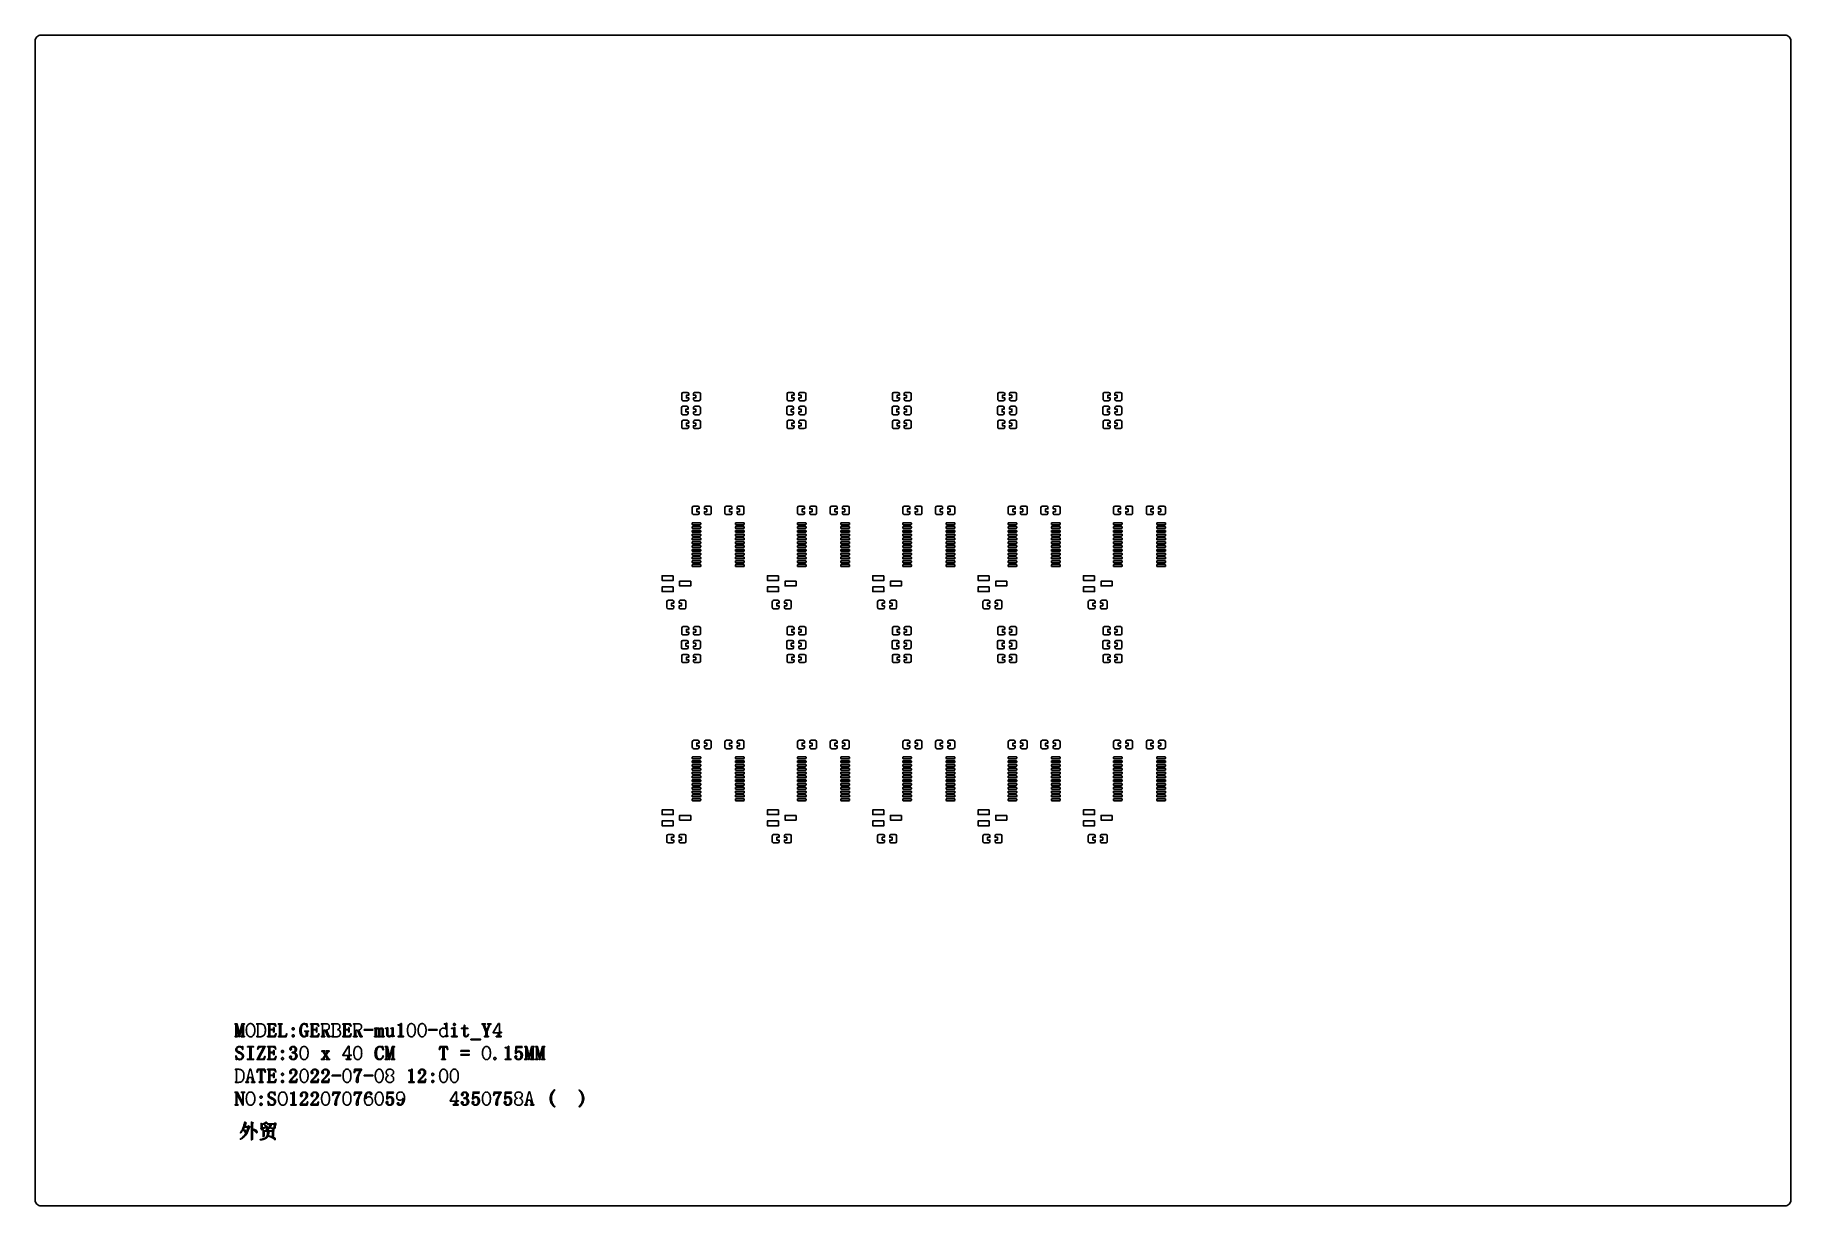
# Model space of a CAD drawing. Extents: x -150 to 150, y -100 to 100.
import ezdxf

# ---------------------------------------------------------------- set-up
doc = ezdxf.new("R2010")
doc.units = 0
doc.header["$MEASUREMENT"] = 0
doc.layers.get('0').update_dxf_attribs({"linetype": 'CONTINUOUS'})

msp = doc.modelspace()

# ---------------------------------------------------------------- linework, layer by layer
for points in [[(-150, 99, -0.414214), (-149, 100), (-149, 100), (149, 100), (149, 100, -0.414214), (150, 99), (150, 99), (150, -99), (150, -99, -0.414214), (149, -100), (149, -100), (-149, -100), (-149, -100, -0.414214), (-150, -99), (-150, -99), (-150, 99)], [(-38.4, 36.35, 0.412461), (-38.65, 36.6), (-38.65, 36.6), (-39.33, 36.6), (-39.33, 36.6, 0.410132), (-39.58, 36.35), (-39.58, 36.35), (-39.58, 35.4), (-39.58, 35.4, 0.410132), (-39.33, 35.15), (-39.33, 35.15), (-38.65, 35.15), (-38.65, 35.15, 0.412461), (-38.4, 35.4), (-38.4, 35.4), (-38.4, 35.63), (-38.4, 35.63), (-38.79, 35.63), (-38.79, 35.63), (-38.79, 36.12), (-38.79, 36.12), (-38.4, 36.12), (-38.4, 36.12), (-38.4, 36.35)], [(-38.32, 38.7, 0.411882), (-38.57, 38.95), (-38.57, 38.95), (-39.27, 38.95), (-39.27, 38.95, 0.414212), (-39.52, 38.7), (-39.52, 38.7), (-39.52, 37.8), (-39.52, 37.8, 0.416567), (-39.27, 37.55), (-39.27, 37.55), (-38.57, 37.55), (-38.57, 37.55, 0.414206), (-38.32, 37.8), (-38.32, 37.8), (-38.32, 38.02), (-38.32, 38.02), (-38.72, 38.02), (-38.72, 38.02), (-38.72, 38.48), (-38.72, 38.48), (-38.32, 38.48), (-38.32, 38.48), (-38.32, 38.7)], [(-36.32, 38.7, 0.411875), (-36.57, 38.95), (-36.57, 38.95), (-37.27, 38.95), (-37.27, 38.95, 0.416557), (-37.52, 38.7), (-37.52, 38.7), (-37.52, 38.48), (-37.52, 38.48), (-37.12, 38.48), (-37.12, 38.48), (-37.12, 38.02), (-37.12, 38.02), (-37.52, 38.02), (-37.52, 38.02), (-37.52, 37.8), (-37.52, 37.8, 0.416569), (-37.27, 37.55), (-37.27, 37.55), (-36.57, 37.55), (-36.57, 37.55, 0.411886), (-36.32, 37.8), (-36.32, 37.8), (-36.32, 38.7)], [(-36.33, 36.35, 0.418336), (-36.58, 36.6), (-36.58, 36.6), (-37.25, 36.6), (-37.25, 36.6, 0.415974), (-37.5, 36.35), (-37.5, 36.35), (-37.5, 36.12), (-37.5, 36.12), (-37.11, 36.12), (-37.11, 36.12), (-37.11, 35.63), (-37.11, 35.63), (-37.5, 35.63), (-37.5, 35.63), (-37.5, 35.4), (-37.5, 35.4, 0.415974), (-37.25, 35.15), (-37.25, 35.15), (-36.58, 35.15), (-36.58, 35.15, 0.418336), (-36.33, 35.4), (-36.33, 35.4), (-36.33, 36.35)], [(-20.4, 36.35, 0.412458), (-20.65, 36.6), (-20.65, 36.6), (-21.33, 36.6), (-21.33, 36.6, 0.410132), (-21.58, 36.35), (-21.58, 36.35), (-21.58, 35.4), (-21.58, 35.4, 0.410132), (-21.33, 35.15), (-21.33, 35.15), (-20.65, 35.15), (-20.65, 35.15, 0.412458), (-20.4, 35.4), (-20.4, 35.4), (-20.4, 35.63), (-20.4, 35.63), (-20.79, 35.63), (-20.79, 35.63), (-20.79, 36.12), (-20.79, 36.12), (-20.4, 36.12), (-20.4, 36.12), (-20.4, 36.35)], [(-20.32, 38.7, 0.411882), (-20.57, 38.95), (-20.57, 38.95), (-21.27, 38.95), (-21.27, 38.95, 0.414209), (-21.52, 38.7), (-21.52, 38.7), (-21.52, 37.8), (-21.52, 37.8, 0.416565), (-21.27, 37.55), (-21.27, 37.55), (-20.57, 37.55), (-20.57, 37.55, 0.414206), (-20.32, 37.8), (-20.32, 37.8), (-20.32, 38.02), (-20.32, 38.02), (-20.72, 38.02), (-20.72, 38.02), (-20.72, 38.48), (-20.72, 38.48), (-20.32, 38.48), (-20.32, 38.48), (-20.32, 38.7)], [(-18.32, 38.7, 0.411868), (-18.57, 38.95), (-18.57, 38.95), (-19.27, 38.95), (-19.27, 38.95, 0.41656), (-19.52, 38.7), (-19.52, 38.7), (-19.52, 38.48), (-19.52, 38.48), (-19.12, 38.48), (-19.12, 38.48), (-19.12, 38.02), (-19.12, 38.02), (-19.52, 38.02), (-19.52, 38.02), (-19.52, 37.8), (-19.52, 37.8, 0.416571), (-19.27, 37.55), (-19.27, 37.55), (-18.57, 37.55), (-18.57, 37.55, 0.411879), (-18.32, 37.8), (-18.32, 37.8), (-18.32, 38.7)], [(-18.33, 36.35, 0.418336), (-18.58, 36.6), (-18.58, 36.6), (-19.25, 36.6), (-19.25, 36.6, 0.415974), (-19.5, 36.35), (-19.5, 36.35), (-19.5, 36.12), (-19.5, 36.12), (-19.11, 36.12), (-19.11, 36.12), (-19.11, 35.63), (-19.11, 35.63), (-19.5, 35.63), (-19.5, 35.63), (-19.5, 35.4), (-19.5, 35.4, 0.415974), (-19.25, 35.15), (-19.25, 35.15), (-18.58, 35.15), (-18.58, 35.15, 0.418336), (-18.33, 35.4), (-18.33, 35.4), (-18.33, 36.35)], [(-2.4, 36.35, 0.412458), (-2.65, 36.6), (-2.65, 36.6), (-3.33, 36.6), (-3.33, 36.6, 0.410135), (-3.58, 36.35), (-3.58, 36.35), (-3.58, 35.4), (-3.58, 35.4, 0.410135), (-3.33, 35.15), (-3.33, 35.15), (-2.65, 35.15), (-2.65, 35.15, 0.412458), (-2.4, 35.4), (-2.4, 35.4), (-2.4, 35.63), (-2.4, 35.63), (-2.79, 35.63), (-2.79, 35.63), (-2.79, 36.12), (-2.79, 36.12), (-2.4, 36.12), (-2.4, 36.12), (-2.4, 36.35)], [(-2.32, 38.7, 0.411883), (-2.57, 38.95), (-2.57, 38.95), (-3.27, 38.95), (-3.27, 38.95, 0.414211), (-3.52, 38.7), (-3.52, 38.7), (-3.52, 37.8), (-3.52, 37.8, 0.416567), (-3.27, 37.55), (-3.27, 37.55), (-2.57, 37.55), (-2.57, 37.55, 0.414207), (-2.32, 37.8), (-2.32, 37.8), (-2.32, 38.02), (-2.32, 38.02), (-2.72, 38.02), (-2.72, 38.02), (-2.72, 38.48), (-2.72, 38.48), (-2.32, 38.48), (-2.32, 38.48), (-2.32, 38.7)], [(-0.32, 38.7, 0.411873), (-0.57, 38.95), (-0.57, 38.95), (-1.27, 38.95), (-1.27, 38.95, 0.416556), (-1.52, 38.7), (-1.52, 38.7), (-1.52, 38.48), (-1.52, 38.48), (-1.12, 38.48), (-1.12, 38.48), (-1.12, 38.02), (-1.12, 38.02), (-1.52, 38.02), (-1.52, 38.02), (-1.52, 37.8), (-1.52, 37.8, 0.416567), (-1.27, 37.55), (-1.27, 37.55), (-0.57, 37.55), (-0.57, 37.55, 0.411884), (-0.32, 37.8), (-0.32, 37.8), (-0.32, 38.7)], [(-0.33, 36.35, 0.418334), (-0.58, 36.6), (-0.58, 36.6), (-1.25, 36.6), (-1.25, 36.6, 0.415975), (-1.5, 36.35), (-1.5, 36.35), (-1.5, 36.12), (-1.5, 36.12), (-1.11, 36.12), (-1.11, 36.12), (-1.11, 35.63), (-1.11, 35.63), (-1.5, 35.63), (-1.5, 35.63), (-1.5, 35.4), (-1.5, 35.4, 0.415975), (-1.25, 35.15), (-1.25, 35.15), (-0.58, 35.15), (-0.58, 35.15, 0.418334), (-0.33, 35.4), (-0.33, 35.4), (-0.33, 36.35)], [(15.6, 36.35, 0.41246), (15.35, 36.6), (15.35, 36.6), (14.67, 36.6), (14.67, 36.6, 0.410134), (14.42, 36.35), (14.42, 36.35), (14.42, 35.4), (14.42, 35.4, 0.410134), (14.67, 35.15), (14.67, 35.15), (15.35, 35.15), (15.35, 35.15, 0.41246), (15.6, 35.4), (15.6, 35.4), (15.6, 35.63), (15.6, 35.63), (15.21, 35.63), (15.21, 35.63), (15.21, 36.12), (15.21, 36.12), (15.6, 36.12), (15.6, 36.12), (15.6, 36.35)], [(15.68, 38.7, 0.411885), (15.43, 38.95), (15.43, 38.95), (14.73, 38.95), (14.73, 38.95, 0.41421), (14.48, 38.7), (14.48, 38.7), (14.48, 37.8), (14.48, 37.8, 0.416566), (14.73, 37.55), (14.73, 37.55), (15.43, 37.55), (15.43, 37.55, 0.414209), (15.68, 37.8), (15.68, 37.8), (15.68, 38.02), (15.68, 38.02), (15.28, 38.02), (15.28, 38.02), (15.28, 38.48), (15.28, 38.48), (15.68, 38.48), (15.68, 38.48), (15.68, 38.7)], [(17.68, 38.7, 0.411873), (17.43, 38.95), (17.43, 38.95), (16.73, 38.95), (16.73, 38.95, 0.416554), (16.48, 38.7), (16.48, 38.7), (16.48, 38.48), (16.48, 38.48), (16.88, 38.48), (16.88, 38.48), (16.88, 38.02), (16.88, 38.02), (16.48, 38.02), (16.48, 38.02), (16.48, 37.8), (16.48, 37.8, 0.416566), (16.73, 37.55), (16.73, 37.55), (17.43, 37.55), (17.43, 37.55, 0.411885), (17.68, 37.8), (17.68, 37.8), (17.68, 38.7)], [(17.67, 36.35, 0.418336), (17.42, 36.6), (17.42, 36.6), (16.75, 36.6), (16.75, 36.6, 0.415974), (16.5, 36.35), (16.5, 36.35), (16.5, 36.12), (16.5, 36.12), (16.89, 36.12), (16.89, 36.12), (16.89, 35.63), (16.89, 35.63), (16.5, 35.63), (16.5, 35.63), (16.5, 35.4), (16.5, 35.4, 0.415974), (16.75, 35.15), (16.75, 35.15), (17.42, 35.15), (17.42, 35.15, 0.418336), (17.67, 35.4), (17.67, 35.4), (17.67, 36.35)], [(33.6, 36.35, 0.412461), (33.35, 36.6), (33.35, 36.6), (32.67, 36.6), (32.67, 36.6, 0.410132), (32.42, 36.35), (32.42, 36.35), (32.42, 35.4), (32.42, 35.4, 0.410132), (32.67, 35.15), (32.67, 35.15), (33.35, 35.15), (33.35, 35.15, 0.412461), (33.6, 35.4), (33.6, 35.4), (33.6, 35.63), (33.6, 35.63), (33.21, 35.63), (33.21, 35.63), (33.21, 36.12), (33.21, 36.12), (33.6, 36.12), (33.6, 36.12), (33.6, 36.35)], [(33.68, 38.7, 0.411885), (33.43, 38.95), (33.43, 38.95), (32.73, 38.95), (32.73, 38.95, 0.414215), (32.48, 38.7), (32.48, 38.7), (32.48, 37.8), (32.48, 37.8, 0.41657), (32.73, 37.55), (32.73, 37.55), (33.43, 37.55), (33.43, 37.55, 0.414209), (33.68, 37.8), (33.68, 37.8), (33.68, 38.02), (33.68, 38.02), (33.28, 38.02), (33.28, 38.02), (33.28, 38.48), (33.28, 38.48), (33.68, 38.48), (33.68, 38.48), (33.68, 38.7)], [(35.68, 38.7, 0.411869), (35.43, 38.95), (35.43, 38.95), (34.73, 38.95), (34.73, 38.95, 0.41656), (34.48, 38.7), (34.48, 38.7), (34.48, 38.48), (34.48, 38.48), (34.88, 38.48), (34.88, 38.48), (34.88, 38.02), (34.88, 38.02), (34.48, 38.02), (34.48, 38.02), (34.48, 37.8), (34.48, 37.8, 0.416571), (34.73, 37.55), (34.73, 37.55), (35.43, 37.55), (35.43, 37.55, 0.41188), (35.68, 37.8), (35.68, 37.8), (35.68, 38.7)], [(35.67, 36.35, 0.418333), (35.42, 36.6), (35.42, 36.6), (34.75, 36.6), (34.75, 36.6, 0.415976), (34.5, 36.35), (34.5, 36.35), (34.5, 36.12), (34.5, 36.12), (34.89, 36.12), (34.89, 36.12), (34.89, 35.63), (34.89, 35.63), (34.5, 35.63), (34.5, 35.63), (34.5, 35.4), (34.5, 35.4, 0.415976), (34.75, 35.15), (34.75, 35.15), (35.42, 35.15), (35.42, 35.15, 0.418333), (35.67, 35.4), (35.67, 35.4), (35.67, 36.35)], [(-38.32, 33.95, 0.411871), (-38.57, 34.2), (-38.57, 34.2), (-39.27, 34.2), (-39.27, 34.2, 0.4142), (-39.52, 33.95), (-39.52, 33.95), (-39.52, 33.05), (-39.52, 33.05, 0.416579), (-39.27, 32.8), (-39.27, 32.8), (-38.57, 32.8), (-38.57, 32.8, 0.414217), (-38.32, 33.05), (-38.32, 33.05), (-38.32, 33.27), (-38.32, 33.27), (-38.72, 33.27), (-38.72, 33.27), (-38.72, 33.73), (-38.72, 33.73), (-38.32, 33.73), (-38.32, 33.73), (-38.32, 33.95)], [(-36.32, 33.95, 0.41188), (-36.57, 34.2), (-36.57, 34.2), (-37.27, 34.2), (-37.27, 34.2, 0.416563), (-37.52, 33.95), (-37.52, 33.95), (-37.52, 33.73), (-37.52, 33.73), (-37.12, 33.73), (-37.12, 33.73), (-37.12, 33.27), (-37.12, 33.27), (-37.52, 33.27), (-37.52, 33.27), (-37.52, 33.05), (-37.52, 33.05, 0.416566), (-37.27, 32.8), (-37.27, 32.8), (-36.57, 32.8), (-36.57, 32.8, 0.411883), (-36.32, 33.05), (-36.32, 33.05), (-36.32, 33.95)], [(-20.32, 33.95, 0.411871), (-20.57, 34.2), (-20.57, 34.2), (-21.27, 34.2), (-21.27, 34.2, 0.414197), (-21.52, 33.95), (-21.52, 33.95), (-21.52, 33.05), (-21.52, 33.05, 0.416576), (-21.27, 32.8), (-21.27, 32.8), (-20.57, 32.8), (-20.57, 32.8, 0.414217), (-20.32, 33.05), (-20.32, 33.05), (-20.32, 33.27), (-20.32, 33.27), (-20.72, 33.27), (-20.72, 33.27), (-20.72, 33.73), (-20.72, 33.73), (-20.32, 33.73), (-20.32, 33.73), (-20.32, 33.95)], [(-18.32, 33.95, 0.411873), (-18.57, 34.2), (-18.57, 34.2), (-19.27, 34.2), (-19.27, 34.2, 0.416566), (-19.52, 33.95), (-19.52, 33.95), (-19.52, 33.73), (-19.52, 33.73), (-19.12, 33.73), (-19.12, 33.73), (-19.12, 33.27), (-19.12, 33.27), (-19.52, 33.27), (-19.52, 33.27), (-19.52, 33.05), (-19.52, 33.05, 0.416569), (-19.27, 32.8), (-19.27, 32.8), (-18.57, 32.8), (-18.57, 32.8, 0.411876), (-18.32, 33.05), (-18.32, 33.05), (-18.32, 33.95)], [(-2.32, 33.95, 0.411872), (-2.57, 34.2), (-2.57, 34.2), (-3.27, 34.2), (-3.27, 34.2, 0.4142), (-3.52, 33.95), (-3.52, 33.95), (-3.52, 33.05), (-3.52, 33.05, 0.416578), (-3.27, 32.8), (-3.27, 32.8), (-2.57, 32.8), (-2.57, 32.8, 0.414218), (-2.32, 33.05), (-2.32, 33.05), (-2.32, 33.27), (-2.32, 33.27), (-2.72, 33.27), (-2.72, 33.27), (-2.72, 33.73), (-2.72, 33.73), (-2.32, 33.73), (-2.32, 33.73), (-2.32, 33.95)], [(-0.32, 33.95, 0.411879), (-0.57, 34.2), (-0.57, 34.2), (-1.27, 34.2), (-1.27, 34.2, 0.416562), (-1.52, 33.95), (-1.52, 33.95), (-1.52, 33.73), (-1.52, 33.73), (-1.12, 33.73), (-1.12, 33.73), (-1.12, 33.27), (-1.12, 33.27), (-1.52, 33.27), (-1.52, 33.27), (-1.52, 33.05), (-1.52, 33.05, 0.416564), (-1.27, 32.8), (-1.27, 32.8), (-0.57, 32.8), (-0.57, 32.8, 0.411882), (-0.32, 33.05), (-0.32, 33.05), (-0.32, 33.95)], [(15.68, 33.95, 0.411874), (15.43, 34.2), (15.43, 34.2), (14.73, 34.2), (14.73, 34.2, 0.414199), (14.48, 33.95), (14.48, 33.95), (14.48, 33.05), (14.48, 33.05, 0.416578), (14.73, 32.8), (14.73, 32.8), (15.43, 32.8), (15.43, 32.8, 0.41422), (15.68, 33.05), (15.68, 33.05), (15.68, 33.27), (15.68, 33.27), (15.28, 33.27), (15.28, 33.27), (15.28, 33.73), (15.28, 33.73), (15.68, 33.73), (15.68, 33.73), (15.68, 33.95)], [(17.68, 33.95, 0.411879), (17.43, 34.2), (17.43, 34.2), (16.73, 34.2), (16.73, 34.2, 0.41656), (16.48, 33.95), (16.48, 33.95), (16.48, 33.73), (16.48, 33.73), (16.88, 33.73), (16.88, 33.73), (16.88, 33.27), (16.88, 33.27), (16.48, 33.27), (16.48, 33.27), (16.48, 33.05), (16.48, 33.05, 0.416563), (16.73, 32.8), (16.73, 32.8), (17.43, 32.8), (17.43, 32.8, 0.411882), (17.68, 33.05), (17.68, 33.05), (17.68, 33.95)], [(33.68, 33.95, 0.411874), (33.43, 34.2), (33.43, 34.2), (32.73, 34.2), (32.73, 34.2, 0.414203), (32.48, 33.95), (32.48, 33.95), (32.48, 33.05), (32.48, 33.05, 0.416582), (32.73, 32.8), (32.73, 32.8), (33.43, 32.8), (33.43, 32.8, 0.41422), (33.68, 33.05), (33.68, 33.05), (33.68, 33.27), (33.68, 33.27), (33.28, 33.27), (33.28, 33.27), (33.28, 33.73), (33.28, 33.73), (33.68, 33.73), (33.68, 33.73), (33.68, 33.95)], [(35.68, 33.95, 0.411875), (35.43, 34.2), (35.43, 34.2), (34.73, 34.2), (34.73, 34.2, 0.416566), (34.48, 33.95), (34.48, 33.95), (34.48, 33.73), (34.48, 33.73), (34.88, 33.73), (34.88, 33.73), (34.88, 33.27), (34.88, 33.27), (34.48, 33.27), (34.48, 33.27), (34.48, 33.05), (34.48, 33.05, 0.416569), (34.73, 32.8), (34.73, 32.8), (35.43, 32.8), (35.43, 32.8, 0.411878), (35.68, 33.05), (35.68, 33.05), (35.68, 33.95)], [(-36.54, 19.29, 0.406717), (-36.79, 19.54), (-36.79, 19.54), (-37.47, 19.54), (-37.47, 19.54, 0.408988), (-37.72, 19.29), (-37.72, 19.29), (-37.72, 18.34), (-37.72, 18.34, 0.415951), (-37.47, 18.09), (-37.47, 18.09), (-36.79, 18.09), (-36.79, 18.09, 0.413586), (-36.54, 18.34), (-36.54, 18.34), (-36.54, 18.57), (-36.54, 18.57), (-36.94, 18.57), (-36.94, 18.57), (-36.94, 19.05), (-36.94, 19.05), (-36.54, 19.05), (-36.54, 19.05), (-36.54, 19.29)], [(-34.47, 19.29, 0.413592), (-34.72, 19.54), (-34.72, 19.54), (-35.39, 19.54), (-35.39, 19.54, 0.413587), (-35.64, 19.29), (-35.64, 19.29), (-35.64, 19.05), (-35.64, 19.05), (-35.25, 19.05), (-35.25, 19.05), (-35.25, 18.57), (-35.25, 18.57), (-35.64, 18.57), (-35.64, 18.57), (-35.64, 18.34), (-35.64, 18.34, 0.420743), (-35.39, 18.09), (-35.39, 18.09), (-34.72, 18.09), (-34.72, 18.09, 0.420748), (-34.47, 18.34), (-34.47, 18.34), (-34.47, 19.29)], [(-30.95, 19.29, 0.417127), (-31.21, 19.54), (-31.21, 19.54), (-31.88, 19.54), (-31.88, 19.54, 0.410142), (-32.13, 19.29), (-32.13, 19.29), (-32.13, 18.34), (-32.13, 18.34, 0.417153), (-31.88, 18.09), (-31.88, 18.09), (-31.21, 18.09), (-31.21, 18.09, 0.424285), (-30.95, 18.34), (-30.95, 18.34), (-30.95, 18.57), (-30.95, 18.57), (-31.35, 18.57), (-31.35, 18.57), (-31.35, 19.05), (-31.35, 19.05), (-30.95, 19.05), (-30.95, 19.05), (-30.95, 19.29)], [(-28.88, 19.29, 0.411282), (-29.13, 19.54), (-29.13, 19.54), (-29.8, 19.54), (-29.8, 19.54, 0.41591), (-30.05, 19.29), (-30.05, 19.29), (-30.05, 19.05), (-30.05, 19.05), (-29.66, 19.05), (-29.66, 19.05), (-29.66, 18.57), (-29.66, 18.57), (-30.05, 18.57), (-30.05, 18.57), (-30.05, 18.34), (-30.05, 18.34, 0.423164), (-29.8, 18.09), (-29.8, 18.09), (-29.13, 18.09), (-29.13, 18.09, 0.418341), (-28.88, 18.34), (-28.88, 18.34), (-28.88, 19.29)], [(-18.54, 19.29, 0.406709), (-18.79, 19.54), (-18.79, 19.54), (-19.47, 19.54), (-19.47, 19.54, 0.408993), (-19.72, 19.29), (-19.72, 19.29), (-19.72, 18.34), (-19.72, 18.34, 0.415957), (-19.47, 18.09), (-19.47, 18.09), (-18.79, 18.09), (-18.79, 18.09, 0.413577), (-18.54, 18.34), (-18.54, 18.34), (-18.54, 18.57), (-18.54, 18.57), (-18.94, 18.57), (-18.94, 18.57), (-18.94, 19.05), (-18.94, 19.05), (-18.54, 19.05), (-18.54, 19.05), (-18.54, 19.29)], [(-16.47, 19.29, 0.413588), (-16.72, 19.54), (-16.72, 19.54), (-17.39, 19.54), (-17.39, 19.54, 0.413591), (-17.64, 19.29), (-17.64, 19.29), (-17.64, 19.05), (-17.64, 19.05), (-17.25, 19.05), (-17.25, 19.05), (-17.25, 18.57), (-17.25, 18.57), (-17.64, 18.57), (-17.64, 18.57), (-17.64, 18.34), (-17.64, 18.34, 0.420747), (-17.39, 18.09), (-17.39, 18.09), (-16.72, 18.09), (-16.72, 18.09, 0.420744), (-16.47, 18.34), (-16.47, 18.34), (-16.47, 19.29)], [(-12.95, 19.29, 0.41713), (-13.21, 19.54), (-13.21, 19.54), (-13.88, 19.54), (-13.88, 19.54, 0.410138), (-14.13, 19.29), (-14.13, 19.29), (-14.13, 18.34), (-14.13, 18.34, 0.417149), (-13.88, 18.09), (-13.88, 18.09), (-13.21, 18.09), (-13.21, 18.09, 0.424288), (-12.95, 18.34), (-12.95, 18.34), (-12.95, 18.57), (-12.95, 18.57), (-13.35, 18.57), (-13.35, 18.57), (-13.35, 19.05), (-13.35, 19.05), (-12.95, 19.05), (-12.95, 19.05), (-12.95, 19.29)], [(-10.88, 19.29, 0.411285), (-11.13, 19.54), (-11.13, 19.54), (-11.8, 19.54), (-11.8, 19.54, 0.415986), (-12.06, 19.29), (-12.06, 19.29), (-12.06, 19.05), (-12.06, 19.05), (-11.66, 19.05), (-11.66, 19.05), (-11.66, 18.57), (-11.66, 18.57), (-12.06, 18.57), (-12.06, 18.57), (-12.06, 18.34), (-12.06, 18.34, 0.423097), (-11.8, 18.09), (-11.8, 18.09), (-11.13, 18.09), (-11.13, 18.09, 0.418344), (-10.88, 18.34), (-10.88, 18.34), (-10.88, 19.29)], [(-0.54, 19.29, 0.406714), (-0.79, 19.54), (-0.79, 19.54), (-1.47, 19.54), (-1.47, 19.54, 0.40899), (-1.72, 19.29), (-1.72, 19.29), (-1.72, 18.34), (-1.72, 18.34, 0.415953), (-1.47, 18.09), (-1.47, 18.09), (-0.79, 18.09), (-0.79, 18.09, 0.413583), (-0.54, 18.34), (-0.54, 18.34), (-0.54, 18.57), (-0.54, 18.57), (-0.94, 18.57), (-0.94, 18.57), (-0.94, 19.05), (-0.94, 19.05), (-0.54, 19.05), (-0.54, 19.05), (-0.54, 19.29)], [(1.53, 19.29, 0.413592), (1.28, 19.54), (1.28, 19.54), (0.61, 19.54), (0.61, 19.54, 0.413588), (0.36, 19.29), (0.36, 19.29), (0.36, 19.05), (0.36, 19.05), (0.75, 19.05), (0.75, 19.05), (0.75, 18.57), (0.75, 18.57), (0.36, 18.57), (0.36, 18.57), (0.36, 18.34), (0.36, 18.34, 0.420744), (0.61, 18.09), (0.61, 18.09), (1.28, 18.09), (1.28, 18.09, 0.420747), (1.53, 18.34), (1.53, 18.34), (1.53, 19.29)], [(5.04, 19.29, 0.417069), (4.79, 19.54), (4.79, 19.54), (4.12, 19.54), (4.12, 19.54, 0.410139), (3.87, 19.29), (3.87, 19.29), (3.87, 18.34), (3.87, 18.34, 0.41715), (4.12, 18.09), (4.12, 18.09), (4.79, 18.09), (4.79, 18.09, 0.424373), (5.04, 18.34), (5.04, 18.34), (5.04, 18.57), (5.04, 18.57), (4.65, 18.57), (4.65, 18.57), (4.65, 19.05), (4.65, 19.05), (5.04, 19.05), (5.04, 19.05), (5.04, 19.29)], [(7.12, 19.29, 0.411284), (6.87, 19.54), (6.87, 19.54), (6.19, 19.54), (6.19, 19.54, 0.404446), (5.94, 19.29), (5.94, 19.29), (5.94, 19.05), (5.94, 19.05), (6.34, 19.05), (6.34, 19.05), (6.34, 18.57), (6.34, 18.57), (5.94, 18.57), (5.94, 18.57), (5.94, 18.34), (5.94, 18.34, 0.411221), (6.19, 18.09), (6.19, 18.09), (6.87, 18.09), (6.87, 18.09, 0.418343), (7.12, 18.34), (7.12, 18.34), (7.12, 19.29)], [(17.46, 19.29, 0.406714), (17.21, 19.54), (17.21, 19.54), (16.53, 19.54), (16.53, 19.54, 0.408989), (16.28, 19.29), (16.28, 19.29), (16.28, 18.34), (16.28, 18.34, 0.415952), (16.53, 18.09), (16.53, 18.09), (17.21, 18.09), (17.21, 18.09, 0.413583), (17.46, 18.34), (17.46, 18.34), (17.46, 18.57), (17.46, 18.57), (17.06, 18.57), (17.06, 18.57), (17.06, 19.05), (17.06, 19.05), (17.46, 19.05), (17.46, 19.05), (17.46, 19.29)], [(19.53, 19.29, 0.413588), (19.28, 19.54), (19.28, 19.54), (18.61, 19.54), (18.61, 19.54, 0.413591), (18.36, 19.29), (18.36, 19.29), (18.36, 19.05), (18.36, 19.05), (18.75, 19.05), (18.75, 19.05), (18.75, 18.57), (18.75, 18.57), (18.36, 18.57), (18.36, 18.57), (18.36, 18.34), (18.36, 18.34, 0.420747), (18.61, 18.09), (18.61, 18.09), (19.28, 18.09), (19.28, 18.09, 0.420744), (19.53, 18.34), (19.53, 18.34), (19.53, 19.29)], [(23.04, 19.29, 0.417072), (22.79, 19.54), (22.79, 19.54), (22.12, 19.54), (22.12, 19.54, 0.410136), (21.87, 19.29), (21.87, 19.29), (21.87, 18.34), (21.87, 18.34, 0.417147), (22.12, 18.09), (22.12, 18.09), (22.79, 18.09), (22.79, 18.09, 0.424375), (23.04, 18.34), (23.04, 18.34), (23.04, 18.57), (23.04, 18.57), (22.65, 18.57), (22.65, 18.57), (22.65, 19.05), (22.65, 19.05), (23.04, 19.05), (23.04, 19.05), (23.04, 19.29)], [(25.12, 19.29, 0.411285), (24.87, 19.54), (24.87, 19.54), (24.2, 19.54), (24.2, 19.54, 0.415907), (23.95, 19.29), (23.95, 19.29), (23.95, 19.05), (23.95, 19.05), (24.34, 19.05), (24.34, 19.05), (24.34, 18.57), (24.34, 18.57), (23.95, 18.57), (23.95, 18.57), (23.95, 18.34), (23.95, 18.34, 0.423161), (24.2, 18.09), (24.2, 18.09), (24.87, 18.09), (24.87, 18.09, 0.418344), (25.12, 18.34), (25.12, 18.34), (25.12, 19.29)], [(35.46, 19.29, 0.406714), (35.21, 19.54), (35.21, 19.54), (34.53, 19.54), (34.53, 19.54, 0.408993), (34.28, 19.29), (34.28, 19.29), (34.28, 18.34), (34.28, 18.34, 0.415957), (34.53, 18.09), (34.53, 18.09), (35.21, 18.09), (35.21, 18.09, 0.413583), (35.46, 18.34), (35.46, 18.34), (35.46, 18.57), (35.46, 18.57), (35.06, 18.57), (35.06, 18.57), (35.06, 19.05), (35.06, 19.05), (35.46, 19.05), (35.46, 19.05), (35.46, 19.29)], [(37.53, 19.29, 0.41359), (37.28, 19.54), (37.28, 19.54), (36.61, 19.54), (36.61, 19.54, 0.41359), (36.36, 19.29), (36.36, 19.29), (36.36, 19.05), (36.36, 19.05), (36.75, 19.05), (36.75, 19.05), (36.75, 18.57), (36.75, 18.57), (36.36, 18.57), (36.36, 18.57), (36.36, 18.34), (36.36, 18.34, 0.420745), (36.61, 18.09), (36.61, 18.09), (37.28, 18.09), (37.28, 18.09, 0.420745), (37.53, 18.34), (37.53, 18.34), (37.53, 19.29)], [(41.04, 19.29, 0.417072), (40.79, 19.54), (40.79, 19.54), (40.12, 19.54), (40.12, 19.54, 0.410136), (39.87, 19.29), (39.87, 19.29), (39.87, 18.34), (39.87, 18.34, 0.417147), (40.12, 18.09), (40.12, 18.09), (40.79, 18.09), (40.79, 18.09, 0.424375), (41.04, 18.34), (41.04, 18.34), (41.04, 18.57), (41.04, 18.57), (40.65, 18.57), (40.65, 18.57), (40.65, 19.05), (40.65, 19.05), (41.04, 19.05), (41.04, 19.05), (41.04, 19.29)], [(43.12, 19.29, 0.411282), (42.87, 19.54), (42.87, 19.54), (42.19, 19.54), (42.19, 19.54, 0.404448), (41.94, 19.29), (41.94, 19.29), (41.94, 19.05), (41.94, 19.05), (42.34, 19.05), (42.34, 19.05), (42.34, 18.57), (42.34, 18.57), (41.94, 18.57), (41.94, 18.57), (41.94, 18.34), (41.94, 18.34, 0.411223), (42.19, 18.09), (42.19, 18.09), (42.87, 18.09), (42.87, 18.09, 0.418341), (43.12, 18.34), (43.12, 18.34), (43.12, 19.29)], [(-36.26, 16.6, 0.422951), (-36.36, 16.7), (-36.36, 16.7), (-37.66, 16.7), (-37.66, 16.7, 0.429257), (-37.76, 16.6), (-37.76, 16.6), (-37.76, 16.47), (-37.76, 16.47, 0.40543), (-37.66, 16.37), (-37.66, 16.37), (-36.36, 16.37), (-36.36, 16.37, 0.399928), (-36.26, 16.47), (-36.26, 16.47), (-36.26, 16.6)], [(-36.26, 15.95, 0.422933), (-36.36, 16.05), (-36.36, 16.05), (-37.66, 16.05), (-37.66, 16.05, 0.429238), (-37.76, 15.95), (-37.76, 15.95), (-37.76, 15.82), (-37.76, 15.82, 0.40544), (-37.66, 15.72), (-37.66, 15.72), (-36.36, 15.72), (-36.36, 15.72, 0.399938), (-36.26, 15.82), (-36.26, 15.82), (-36.26, 15.95)], [(-36.26, 15.3, 0.422947), (-36.36, 15.4), (-36.36, 15.4), (-37.66, 15.4), (-37.66, 15.4, 0.429253), (-37.76, 15.3), (-37.76, 15.3), (-37.76, 15.17), (-37.76, 15.17, 0.40543), (-37.66, 15.07), (-37.66, 15.07), (-36.36, 15.07), (-36.36, 15.07, 0.399928), (-36.26, 15.17), (-36.26, 15.17), (-36.26, 15.3)], [(-28.84, 16.6, 0.438809), (-28.94, 16.7), (-28.94, 16.7), (-30.24, 16.7), (-30.24, 16.7, 0.413745), (-30.34, 16.6), (-30.34, 16.6), (-30.34, 16.47), (-30.34, 16.47, 0.391878), (-30.24, 16.37), (-30.24, 16.37), (-28.94, 16.37), (-28.94, 16.37, 0.413742), (-28.84, 16.47), (-28.84, 16.47), (-28.84, 16.6)], [(-28.84, 15.95, 0.438789), (-28.94, 16.05), (-28.94, 16.05), (-30.24, 16.05), (-30.24, 16.05, 0.413728), (-30.34, 15.95), (-30.34, 15.95), (-30.34, 15.82), (-30.34, 15.82, 0.391888), (-30.24, 15.72), (-30.24, 15.72), (-28.94, 15.72), (-28.94, 15.72, 0.413753), (-28.84, 15.82), (-28.84, 15.82), (-28.84, 15.95)], [(-28.84, 15.3, 0.438805), (-28.94, 15.4), (-28.94, 15.4), (-30.24, 15.4), (-30.24, 15.4, 0.413742), (-30.34, 15.3), (-30.34, 15.3), (-30.34, 15.17), (-30.34, 15.17, 0.391878), (-30.24, 15.07), (-30.24, 15.07), (-28.94, 15.07), (-28.94, 15.07, 0.413742), (-28.84, 15.17), (-28.84, 15.17), (-28.84, 15.3)], [(-18.26, 16.6, 0.422962), (-18.36, 16.7), (-18.36, 16.7), (-19.66, 16.7), (-19.66, 16.7, 0.429245), (-19.76, 16.6), (-19.76, 16.6), (-19.76, 16.47), (-19.76, 16.47, 0.405419), (-19.66, 16.37), (-19.66, 16.37), (-18.36, 16.37), (-18.36, 16.37, 0.399938), (-18.26, 16.47), (-18.26, 16.47), (-18.26, 16.6)], [(-18.26, 15.95, 0.422944), (-18.36, 16.05), (-18.36, 16.05), (-19.66, 16.05), (-19.66, 16.05, 0.429227), (-19.76, 15.95), (-19.76, 15.95), (-19.76, 15.82), (-19.76, 15.82, 0.40543), (-19.66, 15.72), (-19.66, 15.72), (-18.36, 15.72), (-18.36, 15.72, 0.399948), (-18.26, 15.82), (-18.26, 15.82), (-18.26, 15.95)], [(-18.26, 15.3, 0.422959), (-18.36, 15.4), (-18.36, 15.4), (-19.66, 15.4), (-19.66, 15.4, 0.429242), (-19.76, 15.3), (-19.76, 15.3), (-19.76, 15.17), (-19.76, 15.17, 0.405419), (-19.66, 15.07), (-19.66, 15.07), (-18.36, 15.07), (-18.36, 15.07, 0.399938), (-18.26, 15.17), (-18.26, 15.17), (-18.26, 15.3)], [(-10.84, 16.6, 0.438821), (-10.94, 16.7), (-10.94, 16.7), (-12.24, 16.7), (-12.24, 16.7, 0.413738), (-12.34, 16.6), (-12.34, 16.6), (-12.34, 16.47), (-12.34, 16.47, 0.391872), (-12.24, 16.37), (-12.24, 16.37), (-10.94, 16.37), (-10.94, 16.37, 0.413752), (-10.84, 16.47), (-10.84, 16.47), (-10.84, 16.6)], [(-10.84, 15.95, 0.438801), (-10.94, 16.05), (-10.94, 16.05), (-12.24, 16.05), (-12.24, 16.05, 0.413721), (-12.34, 15.95), (-12.34, 15.95), (-12.34, 15.82), (-12.34, 15.82, 0.391881), (-12.24, 15.72), (-12.24, 15.72), (-10.94, 15.72), (-10.94, 15.72, 0.413764), (-10.84, 15.82), (-10.84, 15.82), (-10.84, 15.95)], [(-10.84, 15.3, 0.438817), (-10.94, 15.4), (-10.94, 15.4), (-12.24, 15.4), (-12.24, 15.4, 0.413734), (-12.34, 15.3), (-12.34, 15.3), (-12.34, 15.17), (-12.34, 15.17, 0.391872), (-12.24, 15.07), (-12.24, 15.07), (-10.94, 15.07), (-10.94, 15.07, 0.413752), (-10.84, 15.17), (-10.84, 15.17), (-10.84, 15.3)], [(-0.26, 16.6, 0.422959), (-0.36, 16.7), (-0.36, 16.7), (-1.66, 16.7), (-1.66, 16.7, 0.429249), (-1.76, 16.6), (-1.76, 16.6), (-1.76, 16.47), (-1.76, 16.47, 0.405422), (-1.66, 16.37), (-1.66, 16.37), (-0.36, 16.37), (-0.36, 16.37, 0.399936), (-0.26, 16.47), (-0.26, 16.47), (-0.26, 16.6)], [(-0.26, 15.95, 0.422941), (-0.36, 16.05), (-0.36, 16.05), (-1.66, 16.05), (-1.66, 16.05, 0.42923), (-1.76, 15.95), (-1.76, 15.95), (-1.76, 15.82), (-1.76, 15.82, 0.405433), (-1.66, 15.72), (-1.66, 15.72), (-0.36, 15.72), (-0.36, 15.72, 0.399946), (-0.26, 15.82), (-0.26, 15.82), (-0.26, 15.95)], [(-0.26, 15.3, 0.422956), (-0.36, 15.4), (-0.36, 15.4), (-1.66, 15.4), (-1.66, 15.4, 0.429245), (-1.76, 15.3), (-1.76, 15.3), (-1.76, 15.17), (-1.76, 15.17, 0.405422), (-1.66, 15.07), (-1.66, 15.07), (-0.36, 15.07), (-0.36, 15.07, 0.399936), (-0.26, 15.17), (-0.26, 15.17), (-0.26, 15.3)], [(7.16, 16.6, 0.438817), (7.06, 16.7), (7.06, 16.7), (5.76, 16.7), (5.76, 16.7, 0.413743), (5.66, 16.6), (5.66, 16.6), (5.66, 16.47), (5.66, 16.47, 0.391876), (5.76, 16.37), (5.76, 16.37), (7.06, 16.37), (7.06, 16.37, 0.413749), (7.16, 16.47), (7.16, 16.47), (7.16, 16.6)], [(7.16, 15.95, 0.438797), (7.06, 16.05), (7.06, 16.05), (5.76, 16.05), (5.76, 16.05, 0.413726), (5.66, 15.95), (5.66, 15.95), (5.66, 15.82), (5.66, 15.82, 0.391886), (5.76, 15.72), (5.76, 15.72), (7.06, 15.72), (7.06, 15.72, 0.41376), (7.16, 15.82), (7.16, 15.82), (7.16, 15.95)], [(7.16, 15.3, 0.438813), (7.06, 15.4), (7.06, 15.4), (5.76, 15.4), (5.76, 15.4, 0.41374), (5.66, 15.3), (5.66, 15.3), (5.66, 15.17), (5.66, 15.17, 0.391876), (5.76, 15.07), (5.76, 15.07), (7.06, 15.07), (7.06, 15.07, 0.413749), (7.16, 15.17), (7.16, 15.17), (7.16, 15.3)], [(17.74, 16.6, 0.422959), (17.64, 16.7), (17.64, 16.7), (16.34, 16.7), (16.34, 16.7, 0.429249), (16.24, 16.6), (16.24, 16.6), (16.24, 16.47), (16.24, 16.47, 0.405423), (16.34, 16.37), (16.34, 16.37), (17.64, 16.37), (17.64, 16.37, 0.399935), (17.74, 16.47), (17.74, 16.47), (17.74, 16.6)], [(17.74, 15.95, 0.422941), (17.64, 16.05), (17.64, 16.05), (16.34, 16.05), (16.34, 16.05, 0.429231), (16.24, 15.95), (16.24, 15.95), (16.24, 15.82), (16.24, 15.82, 0.405433), (16.34, 15.72), (16.34, 15.72), (17.64, 15.72), (17.64, 15.72, 0.399945), (17.74, 15.82), (17.74, 15.82), (17.74, 15.95)], [(17.74, 15.3, 0.422955), (17.64, 15.4), (17.64, 15.4), (16.34, 15.4), (16.34, 15.4, 0.429246), (16.24, 15.3), (16.24, 15.3), (16.24, 15.17), (16.24, 15.17, 0.405423), (16.34, 15.07), (16.34, 15.07), (17.64, 15.07), (17.64, 15.07, 0.399935), (17.74, 15.17), (17.74, 15.17), (17.74, 15.3)], [(25.16, 16.6, 0.438832), (25.06, 16.7), (25.06, 16.7), (23.76, 16.7), (23.76, 16.7, 0.413738), (23.66, 16.6), (23.66, 16.6), (23.66, 16.47), (23.66, 16.47, 0.391872), (23.76, 16.37), (23.76, 16.37), (25.06, 16.37), (25.06, 16.37, 0.413763), (25.16, 16.47), (25.16, 16.47), (25.16, 16.6)], [(25.16, 15.95, 0.438813), (25.06, 16.05), (25.06, 16.05), (23.76, 16.05), (23.76, 16.05, 0.413721), (23.66, 15.95), (23.66, 15.95), (23.66, 15.82), (23.66, 15.82, 0.391881), (23.76, 15.72), (23.76, 15.72), (25.06, 15.72), (25.06, 15.72, 0.413774), (25.16, 15.82), (25.16, 15.82), (25.16, 15.95)], [(25.16, 15.3, 0.438829), (25.06, 15.4), (25.06, 15.4), (23.76, 15.4), (23.76, 15.4, 0.413734), (23.66, 15.3), (23.66, 15.3), (23.66, 15.17), (23.66, 15.17, 0.391872), (23.76, 15.07), (23.76, 15.07), (25.06, 15.07), (25.06, 15.07, 0.413763), (25.16, 15.17), (25.16, 15.17), (25.16, 15.3)], [(35.74, 16.6, 0.422959), (35.64, 16.7), (35.64, 16.7), (34.34, 16.7), (34.34, 16.7, 0.429249), (34.24, 16.6), (34.24, 16.6), (34.24, 16.47), (34.24, 16.47, 0.405423), (34.34, 16.37), (34.34, 16.37), (35.64, 16.37), (35.64, 16.37, 0.399935), (35.74, 16.47), (35.74, 16.47), (35.74, 16.6)], [(35.74, 15.95, 0.422941), (35.64, 16.05), (35.64, 16.05), (34.34, 16.05), (34.34, 16.05, 0.429231), (34.24, 15.95), (34.24, 15.95), (34.24, 15.82), (34.24, 15.82, 0.405433), (34.34, 15.72), (34.34, 15.72), (35.64, 15.72), (35.64, 15.72, 0.399945), (35.74, 15.82), (35.74, 15.82), (35.74, 15.95)], [(35.74, 15.3, 0.422955), (35.64, 15.4), (35.64, 15.4), (34.34, 15.4), (34.34, 15.4, 0.429246), (34.24, 15.3), (34.24, 15.3), (34.24, 15.17), (34.24, 15.17, 0.405423), (34.34, 15.07), (34.34, 15.07), (35.64, 15.07), (35.64, 15.07, 0.399935), (35.74, 15.17), (35.74, 15.17), (35.74, 15.3)], [(43.16, 16.6, 0.438817), (43.06, 16.7), (43.06, 16.7), (41.76, 16.7), (41.76, 16.7, 0.413745), (41.66, 16.6), (41.66, 16.6), (41.66, 16.47), (41.66, 16.47, 0.391878), (41.76, 16.37), (41.76, 16.37), (43.06, 16.37), (43.06, 16.37, 0.413749), (43.16, 16.47), (43.16, 16.47), (43.16, 16.6)], [(43.16, 15.95, 0.438797), (43.06, 16.05), (43.06, 16.05), (41.76, 16.05), (41.76, 16.05, 0.413728), (41.66, 15.95), (41.66, 15.95), (41.66, 15.82), (41.66, 15.82, 0.391888), (41.76, 15.72), (41.76, 15.72), (43.06, 15.72), (43.06, 15.72, 0.41376), (43.16, 15.82), (43.16, 15.82), (43.16, 15.95)], [(43.16, 15.3, 0.438813), (43.06, 15.4), (43.06, 15.4), (41.76, 15.4), (41.76, 15.4, 0.413742), (41.66, 15.3), (41.66, 15.3), (41.66, 15.17), (41.66, 15.17, 0.391878), (41.76, 15.07), (41.76, 15.07), (43.06, 15.07), (43.06, 15.07, 0.413749), (43.16, 15.17), (43.16, 15.17), (43.16, 15.3)], [(-36.26, 14.65, 0.422937), (-36.36, 14.75), (-36.36, 14.75), (-37.66, 14.75), (-37.66, 14.75, 0.429242), (-37.76, 14.65), (-37.76, 14.65), (-37.76, 14.52), (-37.76, 14.52, 0.40544), (-37.66, 14.42), (-37.66, 14.42), (-36.36, 14.42), (-36.36, 14.42, 0.399938), (-36.26, 14.52), (-36.26, 14.52), (-36.26, 14.65)], [(-36.26, 14, 0.422947), (-36.36, 14.1), (-36.36, 14.1), (-37.66, 14.1), (-37.66, 14.1, 0.429253), (-37.76, 14), (-37.76, 14), (-37.76, 13.87), (-37.76, 13.87, 0.40543), (-37.66, 13.77), (-37.66, 13.77), (-36.36, 13.77), (-36.36, 13.77, 0.399928), (-36.26, 13.87), (-36.26, 13.87), (-36.26, 14)], [(-36.26, 13.35, 0.422937), (-36.36, 13.45), (-36.36, 13.45), (-37.66, 13.45), (-37.66, 13.45, 0.429242), (-37.76, 13.35), (-37.76, 13.35), (-37.76, 13.22), (-37.76, 13.22, 0.40544), (-37.66, 13.12), (-37.66, 13.12), (-36.36, 13.12), (-36.36, 13.12, 0.399938), (-36.26, 13.22), (-36.26, 13.22), (-36.26, 13.35)], [(-36.26, 12.7, 0.422947), (-36.36, 12.8), (-36.36, 12.8), (-37.66, 12.8), (-37.66, 12.8, 0.429253), (-37.76, 12.7), (-37.76, 12.7), (-37.76, 12.57), (-37.76, 12.57, 0.405426), (-37.66, 12.47), (-37.66, 12.47), (-36.36, 12.47), (-36.36, 12.47, 0.399925), (-36.26, 12.57), (-36.26, 12.57), (-36.26, 12.7)], [(-36.26, 12.05, 0.42294), (-36.36, 12.15), (-36.36, 12.15), (-37.66, 12.15), (-37.66, 12.15, 0.429246), (-37.76, 12.05), (-37.76, 12.05), (-37.76, 11.92), (-37.76, 11.92, 0.405437), (-37.66, 11.82), (-37.66, 11.82), (-36.36, 11.82), (-36.36, 11.82, 0.399935), (-36.26, 11.92), (-36.26, 11.92), (-36.26, 12.05)], [(-28.84, 14.65, 0.438793), (-28.94, 14.75), (-28.94, 14.75), (-30.24, 14.75), (-30.24, 14.75, 0.413732), (-30.34, 14.65), (-30.34, 14.65), (-30.34, 14.52), (-30.34, 14.52, 0.391888), (-30.24, 14.42), (-30.24, 14.42), (-28.94, 14.42), (-28.94, 14.42, 0.413753), (-28.84, 14.52), (-28.84, 14.52), (-28.84, 14.65)], [(-28.84, 14, 0.438805), (-28.94, 14.1), (-28.94, 14.1), (-30.24, 14.1), (-30.24, 14.1, 0.413742), (-30.34, 14), (-30.34, 14), (-30.34, 13.87), (-30.34, 13.87, 0.391878), (-30.24, 13.77), (-30.24, 13.77), (-28.94, 13.77), (-28.94, 13.77, 0.413742), (-28.84, 13.87), (-28.84, 13.87), (-28.84, 14)], [(-28.84, 13.35, 0.438793), (-28.94, 13.45), (-28.94, 13.45), (-30.24, 13.45), (-30.24, 13.45, 0.413732), (-30.34, 13.35), (-30.34, 13.35), (-30.34, 13.22), (-30.34, 13.22, 0.391888), (-30.24, 13.12), (-30.24, 13.12), (-28.94, 13.12), (-28.94, 13.12, 0.413753), (-28.84, 13.22), (-28.84, 13.22), (-28.84, 13.35)], [(-28.84, 12.7, 0.438805), (-28.94, 12.8), (-28.94, 12.8), (-30.24, 12.8), (-30.24, 12.8, 0.413742), (-30.34, 12.7), (-30.34, 12.7), (-30.34, 12.57), (-30.34, 12.57, 0.391875), (-30.24, 12.47), (-30.24, 12.47), (-28.94, 12.47), (-28.94, 12.47, 0.413738), (-28.84, 12.57), (-28.84, 12.57), (-28.84, 12.7)], [(-28.84, 12.05, 0.438797), (-28.94, 12.15), (-28.94, 12.15), (-30.24, 12.15), (-30.24, 12.15, 0.413735), (-30.34, 12.05), (-30.34, 12.05), (-30.34, 11.92), (-30.34, 11.92, 0.391885), (-30.24, 11.82), (-30.24, 11.82), (-28.94, 11.82), (-28.94, 11.82, 0.41375), (-28.84, 11.92), (-28.84, 11.92), (-28.84, 12.05)], [(-18.26, 14.65, 0.422948), (-18.36, 14.75), (-18.36, 14.75), (-19.66, 14.75), (-19.66, 14.75, 0.42923), (-19.76, 14.65), (-19.76, 14.65), (-19.76, 14.52), (-19.76, 14.52, 0.40543), (-19.66, 14.42), (-19.66, 14.42), (-18.36, 14.42), (-18.36, 14.42, 0.399948), (-18.26, 14.52), (-18.26, 14.52), (-18.26, 14.65)], [(-18.26, 14, 0.422959), (-18.36, 14.1), (-18.36, 14.1), (-19.66, 14.1), (-19.66, 14.1, 0.429242), (-19.76, 14), (-19.76, 14), (-19.76, 13.87), (-19.76, 13.87, 0.405419), (-19.66, 13.77), (-19.66, 13.77), (-18.36, 13.77), (-18.36, 13.77, 0.399938), (-18.26, 13.87), (-18.26, 13.87), (-18.26, 14)], [(-18.26, 13.35, 0.422948), (-18.36, 13.45), (-18.36, 13.45), (-19.66, 13.45), (-19.66, 13.45, 0.42923), (-19.76, 13.35), (-19.76, 13.35), (-19.76, 13.22), (-19.76, 13.22, 0.40543), (-19.66, 13.12), (-19.66, 13.12), (-18.36, 13.12), (-18.36, 13.12, 0.399948), (-18.26, 13.22), (-18.26, 13.22), (-18.26, 13.35)], [(-18.26, 12.7, 0.422959), (-18.36, 12.8), (-18.36, 12.8), (-19.66, 12.8), (-19.66, 12.8, 0.429242), (-19.76, 12.7), (-19.76, 12.7), (-19.76, 12.57), (-19.76, 12.57, 0.405416), (-19.66, 12.47), (-19.66, 12.47), (-18.36, 12.47), (-18.36, 12.47, 0.399935), (-18.26, 12.57), (-18.26, 12.57), (-18.26, 12.7)], [(-18.26, 12.05, 0.422952), (-18.36, 12.15), (-18.36, 12.15), (-19.66, 12.15), (-19.66, 12.15, 0.429234), (-19.76, 12.05), (-19.76, 12.05), (-19.76, 11.92), (-19.76, 11.92, 0.405426), (-19.66, 11.82), (-19.66, 11.82), (-18.36, 11.82), (-18.36, 11.82, 0.399945), (-18.26, 11.92), (-18.26, 11.92), (-18.26, 12.05)], [(-10.84, 14.65, 0.438805), (-10.94, 14.75), (-10.94, 14.75), (-12.24, 14.75), (-12.24, 14.75, 0.413724), (-12.34, 14.65), (-12.34, 14.65), (-12.34, 14.52), (-12.34, 14.52, 0.391881), (-12.24, 14.42), (-12.24, 14.42), (-10.94, 14.42), (-10.94, 14.42, 0.413764), (-10.84, 14.52), (-10.84, 14.52), (-10.84, 14.65)], [(-10.84, 14, 0.438817), (-10.94, 14.1), (-10.94, 14.1), (-12.24, 14.1), (-12.24, 14.1, 0.413734), (-12.34, 14), (-12.34, 14), (-12.34, 13.87), (-12.34, 13.87, 0.391872), (-12.24, 13.77), (-12.24, 13.77), (-10.94, 13.77), (-10.94, 13.77, 0.413752), (-10.84, 13.87), (-10.84, 13.87), (-10.84, 14)], [(-10.84, 13.35, 0.438805), (-10.94, 13.45), (-10.94, 13.45), (-12.24, 13.45), (-12.24, 13.45, 0.413724), (-12.34, 13.35), (-12.34, 13.35), (-12.34, 13.22), (-12.34, 13.22, 0.391881), (-12.24, 13.12), (-12.24, 13.12), (-10.94, 13.12), (-10.94, 13.12, 0.413764), (-10.84, 13.22), (-10.84, 13.22), (-10.84, 13.35)], [(-10.84, 12.7, 0.438817), (-10.94, 12.8), (-10.94, 12.8), (-12.24, 12.8), (-12.24, 12.8, 0.413734), (-12.34, 12.7), (-12.34, 12.7), (-12.34, 12.57), (-12.34, 12.57, 0.391868), (-12.24, 12.47), (-12.24, 12.47), (-10.94, 12.47), (-10.94, 12.47, 0.413749), (-10.84, 12.57), (-10.84, 12.57), (-10.84, 12.7)], [(-10.84, 12.05, 0.438809), (-10.94, 12.15), (-10.94, 12.15), (-12.24, 12.15), (-12.24, 12.15, 0.413728), (-12.34, 12.05), (-12.34, 12.05), (-12.34, 11.92), (-12.34, 11.92, 0.391878), (-12.24, 11.82), (-12.24, 11.82), (-10.94, 11.82), (-10.94, 11.82, 0.41376), (-10.84, 11.92), (-10.84, 11.92), (-10.84, 12.05)], [(-0.26, 14.65, 0.422945), (-0.36, 14.75), (-0.36, 14.75), (-1.66, 14.75), (-1.66, 14.75, 0.429234), (-1.76, 14.65), (-1.76, 14.65), (-1.76, 14.52), (-1.76, 14.52, 0.405433), (-1.66, 14.42), (-1.66, 14.42), (-0.36, 14.42), (-0.36, 14.42, 0.399946), (-0.26, 14.52), (-0.26, 14.52), (-0.26, 14.65)], [(-0.26, 14, 0.422956), (-0.36, 14.1), (-0.36, 14.1), (-1.66, 14.1), (-1.66, 14.1, 0.429245), (-1.76, 14), (-1.76, 14), (-1.76, 13.87), (-1.76, 13.87, 0.405422), (-1.66, 13.77), (-1.66, 13.77), (-0.36, 13.77), (-0.36, 13.77, 0.399936), (-0.26, 13.87), (-0.26, 13.87), (-0.26, 14)], [(-0.26, 13.35, 0.422945), (-0.36, 13.45), (-0.36, 13.45), (-1.66, 13.45), (-1.66, 13.45, 0.429234), (-1.76, 13.35), (-1.76, 13.35), (-1.76, 13.22), (-1.76, 13.22, 0.405433), (-1.66, 13.12), (-1.66, 13.12), (-0.36, 13.12), (-0.36, 13.12, 0.399946), (-0.26, 13.22), (-0.26, 13.22), (-0.26, 13.35)], [(-0.26, 12.7, 0.422956), (-0.36, 12.8), (-0.36, 12.8), (-1.66, 12.8), (-1.66, 12.8, 0.429245), (-1.76, 12.7), (-1.76, 12.7), (-1.76, 12.57), (-1.76, 12.57, 0.405419), (-1.66, 12.47), (-1.66, 12.47), (-0.36, 12.47), (-0.36, 12.47, 0.399932), (-0.26, 12.57), (-0.26, 12.57), (-0.26, 12.7)], [(-0.26, 12.05, 0.422949), (-0.36, 12.15), (-0.36, 12.15), (-1.66, 12.15), (-1.66, 12.15, 0.429238), (-1.76, 12.05), (-1.76, 12.05), (-1.76, 11.92), (-1.76, 11.92, 0.405429), (-1.66, 11.82), (-1.66, 11.82), (-0.36, 11.82), (-0.36, 11.82, 0.399942), (-0.26, 11.92), (-0.26, 11.92), (-0.26, 12.05)], [(7.16, 14.65, 0.438801), (7.06, 14.75), (7.06, 14.75), (5.76, 14.75), (5.76, 14.75, 0.41373), (5.66, 14.65), (5.66, 14.65), (5.66, 14.52), (5.66, 14.52, 0.391886), (5.76, 14.42), (5.76, 14.42), (7.06, 14.42), (7.06, 14.42, 0.41376), (7.16, 14.52), (7.16, 14.52), (7.16, 14.65)], [(7.16, 14, 0.438813), (7.06, 14.1), (7.06, 14.1), (5.76, 14.1), (5.76, 14.1, 0.41374), (5.66, 14), (5.66, 14), (5.66, 13.87), (5.66, 13.87, 0.391876), (5.76, 13.77), (5.76, 13.77), (7.06, 13.77), (7.06, 13.77, 0.413749), (7.16, 13.87), (7.16, 13.87), (7.16, 14)], [(7.16, 13.35, 0.438801), (7.06, 13.45), (7.06, 13.45), (5.76, 13.45), (5.76, 13.45, 0.41373), (5.66, 13.35), (5.66, 13.35), (5.66, 13.22), (5.66, 13.22, 0.391886), (5.76, 13.12), (5.76, 13.12), (7.06, 13.12), (7.06, 13.12, 0.41376), (7.16, 13.22), (7.16, 13.22), (7.16, 13.35)], [(7.16, 12.7, 0.438813), (7.06, 12.8), (7.06, 12.8), (5.76, 12.8), (5.76, 12.8, 0.41374), (5.66, 12.7), (5.66, 12.7), (5.66, 12.57), (5.66, 12.57, 0.391873), (5.76, 12.47), (5.76, 12.47), (7.06, 12.47), (7.06, 12.47, 0.413745), (7.16, 12.57), (7.16, 12.57), (7.16, 12.7)], [(7.16, 12.05, 0.438805), (7.06, 12.15), (7.06, 12.15), (5.76, 12.15), (5.76, 12.15, 0.413733), (5.66, 12.05), (5.66, 12.05), (5.66, 11.92), (5.66, 11.92, 0.391883), (5.76, 11.82), (5.76, 11.82), (7.06, 11.82), (7.06, 11.82, 0.413756), (7.16, 11.92), (7.16, 11.92), (7.16, 12.05)], [(17.74, 14.65, 0.422944), (17.64, 14.75), (17.64, 14.75), (16.34, 14.75), (16.34, 14.75, 0.429234), (16.24, 14.65), (16.24, 14.65), (16.24, 14.52), (16.24, 14.52, 0.405433), (16.34, 14.42), (16.34, 14.42), (17.64, 14.42), (17.64, 14.42, 0.399945), (17.74, 14.52), (17.74, 14.52), (17.74, 14.65)], [(17.74, 14, 0.422955), (17.64, 14.1), (17.64, 14.1), (16.34, 14.1), (16.34, 14.1, 0.429246), (16.24, 14), (16.24, 14), (16.24, 13.87), (16.24, 13.87, 0.405423), (16.34, 13.77), (16.34, 13.77), (17.64, 13.77), (17.64, 13.77, 0.399935), (17.74, 13.87), (17.74, 13.87), (17.74, 14)], [(17.74, 13.35, 0.422944), (17.64, 13.45), (17.64, 13.45), (16.34, 13.45), (16.34, 13.45, 0.429234), (16.24, 13.35), (16.24, 13.35), (16.24, 13.22), (16.24, 13.22, 0.405433), (16.34, 13.12), (16.34, 13.12), (17.64, 13.12), (17.64, 13.12, 0.399945), (17.74, 13.22), (17.74, 13.22), (17.74, 13.35)], [(17.74, 12.7, 0.422955), (17.64, 12.8), (17.64, 12.8), (16.34, 12.8), (16.34, 12.8, 0.429246), (16.24, 12.7), (16.24, 12.7), (16.24, 12.57), (16.24, 12.57, 0.405419), (16.34, 12.47), (16.34, 12.47), (17.64, 12.47), (17.64, 12.47, 0.399931), (17.74, 12.57), (17.74, 12.57), (17.74, 12.7)], [(17.74, 12.05, 0.422948), (17.64, 12.15), (17.64, 12.15), (16.34, 12.15), (16.34, 12.15, 0.429238), (16.24, 12.05), (16.24, 12.05), (16.24, 11.92), (16.24, 11.92, 0.40543), (16.34, 11.82), (16.34, 11.82), (17.64, 11.82), (17.64, 11.82, 0.399942), (17.74, 11.92), (17.74, 11.92), (17.74, 12.05)], [(25.16, 14.65, 0.438817), (25.06, 14.75), (25.06, 14.75), (23.76, 14.75), (23.76, 14.75, 0.413724), (23.66, 14.65), (23.66, 14.65), (23.66, 14.52), (23.66, 14.52, 0.391881), (23.76, 14.42), (23.76, 14.42), (25.06, 14.42), (25.06, 14.42, 0.413774), (25.16, 14.52), (25.16, 14.52), (25.16, 14.65)], [(25.16, 14, 0.438829), (25.06, 14.1), (25.06, 14.1), (23.76, 14.1), (23.76, 14.1, 0.413734), (23.66, 14), (23.66, 14), (23.66, 13.87), (23.66, 13.87, 0.391872), (23.76, 13.77), (23.76, 13.77), (25.06, 13.77), (25.06, 13.77, 0.413763), (25.16, 13.87), (25.16, 13.87), (25.16, 14)], [(25.16, 13.35, 0.438817), (25.06, 13.45), (25.06, 13.45), (23.76, 13.45), (23.76, 13.45, 0.413724), (23.66, 13.35), (23.66, 13.35), (23.66, 13.22), (23.66, 13.22, 0.391881), (23.76, 13.12), (23.76, 13.12), (25.06, 13.12), (25.06, 13.12, 0.413774), (25.16, 13.22), (25.16, 13.22), (25.16, 13.35)], [(25.16, 12.7, 0.438829), (25.06, 12.8), (25.06, 12.8), (23.76, 12.8), (23.76, 12.8, 0.413734), (23.66, 12.7), (23.66, 12.7), (23.66, 12.57), (23.66, 12.57, 0.391868), (23.76, 12.47), (23.76, 12.47), (25.06, 12.47), (25.06, 12.47, 0.413759), (25.16, 12.57), (25.16, 12.57), (25.16, 12.7)], [(25.16, 12.05, 0.438821), (25.06, 12.15), (25.06, 12.15), (23.76, 12.15), (23.76, 12.15, 0.413728), (23.66, 12.05), (23.66, 12.05), (23.66, 11.92), (23.66, 11.92, 0.391878), (23.76, 11.82), (23.76, 11.82), (25.06, 11.82), (25.06, 11.82, 0.41377), (25.16, 11.92), (25.16, 11.92), (25.16, 12.05)], [(35.74, 14.65, 0.422944), (35.64, 14.75), (35.64, 14.75), (34.34, 14.75), (34.34, 14.75, 0.429234), (34.24, 14.65), (34.24, 14.65), (34.24, 14.52), (34.24, 14.52, 0.405433), (34.34, 14.42), (34.34, 14.42), (35.64, 14.42), (35.64, 14.42, 0.399945), (35.74, 14.52), (35.74, 14.52), (35.74, 14.65)], [(35.74, 14, 0.422955), (35.64, 14.1), (35.64, 14.1), (34.34, 14.1), (34.34, 14.1, 0.429246), (34.24, 14), (34.24, 14), (34.24, 13.87), (34.24, 13.87, 0.405423), (34.34, 13.77), (34.34, 13.77), (35.64, 13.77), (35.64, 13.77, 0.399935), (35.74, 13.87), (35.74, 13.87), (35.74, 14)], [(35.74, 13.35, 0.422944), (35.64, 13.45), (35.64, 13.45), (34.34, 13.45), (34.34, 13.45, 0.429234), (34.24, 13.35), (34.24, 13.35), (34.24, 13.22), (34.24, 13.22, 0.405433), (34.34, 13.12), (34.34, 13.12), (35.64, 13.12), (35.64, 13.12, 0.399945), (35.74, 13.22), (35.74, 13.22), (35.74, 13.35)], [(35.74, 12.7, 0.422955), (35.64, 12.8), (35.64, 12.8), (34.34, 12.8), (34.34, 12.8, 0.429246), (34.24, 12.7), (34.24, 12.7), (34.24, 12.57), (34.24, 12.57, 0.405419), (34.34, 12.47), (34.34, 12.47), (35.64, 12.47), (35.64, 12.47, 0.399931), (35.74, 12.57), (35.74, 12.57), (35.74, 12.7)], [(35.74, 12.05, 0.422948), (35.64, 12.15), (35.64, 12.15), (34.34, 12.15), (34.34, 12.15, 0.429238), (34.24, 12.05), (34.24, 12.05), (34.24, 11.92), (34.24, 11.92, 0.40543), (34.34, 11.82), (34.34, 11.82), (35.64, 11.82), (35.64, 11.82, 0.399942), (35.74, 11.92), (35.74, 11.92), (35.74, 12.05)], [(43.16, 14.65, 0.438801), (43.06, 14.75), (43.06, 14.75), (41.76, 14.75), (41.76, 14.75, 0.413732), (41.66, 14.65), (41.66, 14.65), (41.66, 14.52), (41.66, 14.52, 0.391888), (41.76, 14.42), (41.76, 14.42), (43.06, 14.42), (43.06, 14.42, 0.41376), (43.16, 14.52), (43.16, 14.52), (43.16, 14.65)], [(43.16, 14, 0.438813), (43.06, 14.1), (43.06, 14.1), (41.76, 14.1), (41.76, 14.1, 0.413742), (41.66, 14), (41.66, 14), (41.66, 13.87), (41.66, 13.87, 0.391878), (41.76, 13.77), (41.76, 13.77), (43.06, 13.77), (43.06, 13.77, 0.413749), (43.16, 13.87), (43.16, 13.87), (43.16, 14)], [(43.16, 13.35, 0.438801), (43.06, 13.45), (43.06, 13.45), (41.76, 13.45), (41.76, 13.45, 0.413732), (41.66, 13.35), (41.66, 13.35), (41.66, 13.22), (41.66, 13.22, 0.391888), (41.76, 13.12), (41.76, 13.12), (43.06, 13.12), (43.06, 13.12, 0.41376), (43.16, 13.22), (43.16, 13.22), (43.16, 13.35)], [(43.16, 12.7, 0.438813), (43.06, 12.8), (43.06, 12.8), (41.76, 12.8), (41.76, 12.8, 0.413742), (41.66, 12.7), (41.66, 12.7), (41.66, 12.57), (41.66, 12.57, 0.391875), (41.76, 12.47), (41.76, 12.47), (43.06, 12.47), (43.06, 12.47, 0.413745), (43.16, 12.57), (43.16, 12.57), (43.16, 12.7)], [(43.16, 12.05, 0.438805), (43.06, 12.15), (43.06, 12.15), (41.76, 12.15), (41.76, 12.15, 0.413735), (41.66, 12.05), (41.66, 12.05), (41.66, 11.92), (41.66, 11.92, 0.391885), (41.76, 11.82), (41.76, 11.82), (43.06, 11.82), (43.06, 11.82, 0.413756), (43.16, 11.92), (43.16, 11.92), (43.16, 12.05)], [(-36.26, 11.4, 0.422951), (-36.36, 11.5), (-36.36, 11.5), (-37.66, 11.5), (-37.66, 11.5, 0.429257), (-37.76, 11.4), (-37.76, 11.4), (-37.76, 11.27), (-37.76, 11.27, 0.405426), (-37.66, 11.17), (-37.66, 11.17), (-36.36, 11.17), (-36.36, 11.17, 0.399925), (-36.26, 11.27), (-36.26, 11.27), (-36.26, 11.4)], [(-36.26, 10.75, 0.42294), (-36.36, 10.85), (-36.36, 10.85), (-37.66, 10.85), (-37.66, 10.85, 0.429246), (-37.76, 10.75), (-37.76, 10.75), (-37.76, 10.62), (-37.76, 10.62, 0.405437), (-37.66, 10.52), (-37.66, 10.52), (-36.36, 10.52), (-36.36, 10.52, 0.399935), (-36.26, 10.62), (-36.26, 10.62), (-36.26, 10.75)], [(-36.26, 10.1, 0.422949), (-36.36, 10.2), (-36.36, 10.2), (-37.66, 10.2), (-37.66, 10.2, 0.429255), (-37.76, 10.1), (-37.76, 10.1), (-37.76, 9.97), (-37.76, 9.97, 0.405426), (-37.66, 9.87), (-37.66, 9.87), (-36.36, 9.87), (-36.36, 9.87, 0.399925), (-36.26, 9.97), (-36.26, 9.97), (-36.26, 10.1)], [(-36.26, 9.45, 0.42294), (-36.36, 9.55), (-36.36, 9.55), (-37.66, 9.55), (-37.66, 9.55, 0.429246), (-37.76, 9.45), (-37.76, 9.45), (-37.76, 9.32), (-37.76, 9.32, 0.405438), (-37.66, 9.22), (-37.66, 9.22), (-36.36, 9.22), (-36.36, 9.22, 0.399937), (-36.26, 9.32), (-36.26, 9.32), (-36.26, 9.45)], [(-28.84, 11.4, 0.438809), (-28.94, 11.5), (-28.94, 11.5), (-30.24, 11.5), (-30.24, 11.5, 0.413745), (-30.34, 11.4), (-30.34, 11.4), (-30.34, 11.27), (-30.34, 11.27, 0.391875), (-30.24, 11.17), (-30.24, 11.17), (-28.94, 11.17), (-28.94, 11.17, 0.413738), (-28.84, 11.27), (-28.84, 11.27), (-28.84, 11.4)], [(-28.84, 10.75, 0.438797), (-28.94, 10.85), (-28.94, 10.85), (-30.24, 10.85), (-30.24, 10.85, 0.413735), (-30.34, 10.75), (-30.34, 10.75), (-30.34, 10.62), (-30.34, 10.62, 0.391885), (-30.24, 10.52), (-30.24, 10.52), (-28.94, 10.52), (-28.94, 10.52, 0.41375), (-28.84, 10.62), (-28.84, 10.62), (-28.84, 10.75)], [(-28.84, 10.1, 0.438807), (-28.94, 10.2), (-28.94, 10.2), (-30.24, 10.2), (-30.24, 10.2, 0.413744), (-30.34, 10.1), (-30.34, 10.1), (-30.34, 9.97), (-30.34, 9.97, 0.391875), (-30.24, 9.87), (-30.24, 9.87), (-28.94, 9.87), (-28.94, 9.87, 0.413738), (-28.84, 9.97), (-28.84, 9.97), (-28.84, 10.1)], [(-28.84, 9.45, 0.438797), (-28.94, 9.55), (-28.94, 9.55), (-30.24, 9.55), (-30.24, 9.55, 0.413735), (-30.34, 9.45), (-30.34, 9.45), (-30.34, 9.32), (-30.34, 9.32, 0.391886), (-30.24, 9.22), (-30.24, 9.22), (-28.94, 9.22), (-28.94, 9.22, 0.413751), (-28.84, 9.32), (-28.84, 9.32), (-28.84, 9.45)], [(-18.26, 11.4, 0.422962), (-18.36, 11.5), (-18.36, 11.5), (-19.66, 11.5), (-19.66, 11.5, 0.429245), (-19.76, 11.4), (-19.76, 11.4), (-19.76, 11.27), (-19.76, 11.27, 0.405416), (-19.66, 11.17), (-19.66, 11.17), (-18.36, 11.17), (-18.36, 11.17, 0.399935), (-18.26, 11.27), (-18.26, 11.27), (-18.26, 11.4)], [(-18.26, 10.75, 0.422952), (-18.36, 10.85), (-18.36, 10.85), (-19.66, 10.85), (-19.66, 10.85, 0.429234), (-19.76, 10.75), (-19.76, 10.75), (-19.76, 10.62), (-19.76, 10.62, 0.405426), (-19.66, 10.52), (-19.66, 10.52), (-18.36, 10.52), (-18.36, 10.52, 0.399945), (-18.26, 10.62), (-18.26, 10.62), (-18.26, 10.75)], [(-18.26, 10.1, 0.422961), (-18.36, 10.2), (-18.36, 10.2), (-19.66, 10.2), (-19.66, 10.2, 0.429244), (-19.76, 10.1), (-19.76, 10.1), (-19.76, 9.97), (-19.76, 9.97, 0.405416), (-19.66, 9.87), (-19.66, 9.87), (-18.36, 9.87), (-18.36, 9.87, 0.399935), (-18.26, 9.97), (-18.26, 9.97), (-18.26, 10.1)], [(-18.26, 9.45, 0.422952), (-18.36, 9.55), (-18.36, 9.55), (-19.66, 9.55), (-19.66, 9.55, 0.429234), (-19.76, 9.45), (-19.76, 9.45), (-19.76, 9.32), (-19.76, 9.32, 0.405428), (-19.66, 9.22), (-19.66, 9.22), (-18.36, 9.22), (-18.36, 9.22, 0.399947), (-18.26, 9.32), (-18.26, 9.32), (-18.26, 9.45)], [(-10.84, 11.4, 0.438821), (-10.94, 11.5), (-10.94, 11.5), (-12.24, 11.5), (-12.24, 11.5, 0.413738), (-12.34, 11.4), (-12.34, 11.4), (-12.34, 11.27), (-12.34, 11.27, 0.391868), (-12.24, 11.17), (-12.24, 11.17), (-10.94, 11.17), (-10.94, 11.17, 0.413749), (-10.84, 11.27), (-10.84, 11.27), (-10.84, 11.4)], [(-10.84, 10.75, 0.438809), (-10.94, 10.85), (-10.94, 10.85), (-12.24, 10.85), (-12.24, 10.85, 0.413728), (-12.34, 10.75), (-12.34, 10.75), (-12.34, 10.62), (-12.34, 10.62, 0.391878), (-12.24, 10.52), (-12.24, 10.52), (-10.94, 10.52), (-10.94, 10.52, 0.41376), (-10.84, 10.62), (-10.84, 10.62), (-10.84, 10.75)], [(-10.84, 10.1, 0.438819), (-10.94, 10.2), (-10.94, 10.2), (-12.24, 10.2), (-12.24, 10.2, 0.413736), (-12.34, 10.1), (-12.34, 10.1), (-12.34, 9.97), (-12.34, 9.97, 0.391868), (-12.24, 9.87), (-12.24, 9.87), (-10.94, 9.87), (-10.94, 9.87, 0.413749), (-10.84, 9.97), (-10.84, 9.97), (-10.84, 10.1)], [(-10.84, 9.45, 0.438809), (-10.94, 9.55), (-10.94, 9.55), (-12.24, 9.55), (-12.24, 9.55, 0.413728), (-12.34, 9.45), (-12.34, 9.45), (-12.34, 9.32), (-12.34, 9.32, 0.39188), (-12.24, 9.22), (-12.24, 9.22), (-10.94, 9.22), (-10.94, 9.22, 0.413762), (-10.84, 9.32), (-10.84, 9.32), (-10.84, 9.45)], [(-0.26, 11.4, 0.422959), (-0.36, 11.5), (-0.36, 11.5), (-1.66, 11.5), (-1.66, 11.5, 0.429249), (-1.76, 11.4), (-1.76, 11.4), (-1.76, 11.27), (-1.76, 11.27, 0.405419), (-1.66, 11.17), (-1.66, 11.17), (-0.36, 11.17), (-0.36, 11.17, 0.399932), (-0.26, 11.27), (-0.26, 11.27), (-0.26, 11.4)], [(-0.26, 10.75, 0.422949), (-0.36, 10.85), (-0.36, 10.85), (-1.66, 10.85), (-1.66, 10.85, 0.429238), (-1.76, 10.75), (-1.76, 10.75), (-1.76, 10.62), (-1.76, 10.62, 0.405429), (-1.66, 10.52), (-1.66, 10.52), (-0.36, 10.52), (-0.36, 10.52, 0.399942), (-0.26, 10.62), (-0.26, 10.62), (-0.26, 10.75)], [(-0.26, 10.1, 0.422958), (-0.36, 10.2), (-0.36, 10.2), (-1.66, 10.2), (-1.66, 10.2, 0.429247), (-1.76, 10.1), (-1.76, 10.1), (-1.76, 9.97), (-1.76, 9.97, 0.405419), (-1.66, 9.87), (-1.66, 9.87), (-0.36, 9.87), (-0.36, 9.87, 0.399932), (-0.26, 9.97), (-0.26, 9.97), (-0.26, 10.1)], [(-0.26, 9.45, 0.422949), (-0.36, 9.55), (-0.36, 9.55), (-1.66, 9.55), (-1.66, 9.55, 0.429238), (-1.76, 9.45), (-1.76, 9.45), (-1.76, 9.32), (-1.76, 9.32, 0.405431), (-1.66, 9.22), (-1.66, 9.22), (-0.36, 9.22), (-0.36, 9.22, 0.399944), (-0.26, 9.32), (-0.26, 9.32), (-0.26, 9.45)], [(7.16, 11.4, 0.438817), (7.06, 11.5), (7.06, 11.5), (5.76, 11.5), (5.76, 11.5, 0.413743), (5.66, 11.4), (5.66, 11.4), (5.66, 11.27), (5.66, 11.27, 0.391873), (5.76, 11.17), (5.76, 11.17), (7.06, 11.17), (7.06, 11.17, 0.413745), (7.16, 11.27), (7.16, 11.27), (7.16, 11.4)], [(7.16, 10.75, 0.438805), (7.06, 10.85), (7.06, 10.85), (5.76, 10.85), (5.76, 10.85, 0.413733), (5.66, 10.75), (5.66, 10.75), (5.66, 10.62), (5.66, 10.62, 0.391883), (5.76, 10.52), (5.76, 10.52), (7.06, 10.52), (7.06, 10.52, 0.413756), (7.16, 10.62), (7.16, 10.62), (7.16, 10.75)], [(7.16, 10.1, 0.438815), (7.06, 10.2), (7.06, 10.2), (5.76, 10.2), (5.76, 10.2, 0.413742), (5.66, 10.1), (5.66, 10.1), (5.66, 9.97), (5.66, 9.97, 0.391873), (5.76, 9.87), (5.76, 9.87), (7.06, 9.87), (7.06, 9.87, 0.413745), (7.16, 9.97), (7.16, 9.97), (7.16, 10.1)], [(7.16, 9.45, 0.438805), (7.06, 9.55), (7.06, 9.55), (5.76, 9.55), (5.76, 9.55, 0.413733), (5.66, 9.45), (5.66, 9.45), (5.66, 9.32), (5.66, 9.32, 0.391885), (5.76, 9.22), (5.76, 9.22), (7.06, 9.22), (7.06, 9.22, 0.413758), (7.16, 9.32), (7.16, 9.32), (7.16, 9.45)], [(17.74, 11.4, 0.422959), (17.64, 11.5), (17.64, 11.5), (16.34, 11.5), (16.34, 11.5, 0.429249), (16.24, 11.4), (16.24, 11.4), (16.24, 11.27), (16.24, 11.27, 0.405419), (16.34, 11.17), (16.34, 11.17), (17.64, 11.17), (17.64, 11.17, 0.399931), (17.74, 11.27), (17.74, 11.27), (17.74, 11.4)], [(17.74, 10.75, 0.422948), (17.64, 10.85), (17.64, 10.85), (16.34, 10.85), (16.34, 10.85, 0.429238), (16.24, 10.75), (16.24, 10.75), (16.24, 10.62), (16.24, 10.62, 0.40543), (16.34, 10.52), (16.34, 10.52), (17.64, 10.52), (17.64, 10.52, 0.399942), (17.74, 10.62), (17.74, 10.62), (17.74, 10.75)], [(17.74, 10.1, 0.422957), (17.64, 10.2), (17.64, 10.2), (16.34, 10.2), (16.34, 10.2, 0.429247), (16.24, 10.1), (16.24, 10.1), (16.24, 9.97), (16.24, 9.97, 0.405419), (16.34, 9.87), (16.34, 9.87), (17.64, 9.87), (17.64, 9.87, 0.399931), (17.74, 9.97), (17.74, 9.97), (17.74, 10.1)], [(17.74, 9.45, 0.422948), (17.64, 9.55), (17.64, 9.55), (16.34, 9.55), (16.34, 9.55, 0.429238), (16.24, 9.45), (16.24, 9.45), (16.24, 9.32), (16.24, 9.32, 0.405432), (16.34, 9.22), (16.34, 9.22), (17.64, 9.22), (17.64, 9.22, 0.399943), (17.74, 9.32), (17.74, 9.32), (17.74, 9.45)], [(25.16, 11.4, 0.438832), (25.06, 11.5), (25.06, 11.5), (23.76, 11.5), (23.76, 11.5, 0.413738), (23.66, 11.4), (23.66, 11.4), (23.66, 11.27), (23.66, 11.27, 0.391868), (23.76, 11.17), (23.76, 11.17), (25.06, 11.17), (25.06, 11.17, 0.413759), (25.16, 11.27), (25.16, 11.27), (25.16, 11.4)], [(25.16, 10.75, 0.438821), (25.06, 10.85), (25.06, 10.85), (23.76, 10.85), (23.76, 10.85, 0.413728), (23.66, 10.75), (23.66, 10.75), (23.66, 10.62), (23.66, 10.62, 0.391878), (23.76, 10.52), (23.76, 10.52), (25.06, 10.52), (25.06, 10.52, 0.41377), (25.16, 10.62), (25.16, 10.62), (25.16, 10.75)], [(25.16, 10.1, 0.438831), (25.06, 10.2), (25.06, 10.2), (23.76, 10.2), (23.76, 10.2, 0.413736), (23.66, 10.1), (23.66, 10.1), (23.66, 9.97), (23.66, 9.97, 0.391868), (23.76, 9.87), (23.76, 9.87), (25.06, 9.87), (25.06, 9.87, 0.413759), (25.16, 9.97), (25.16, 9.97), (25.16, 10.1)], [(25.16, 9.45, 0.438821), (25.06, 9.55), (25.06, 9.55), (23.76, 9.55), (23.76, 9.55, 0.413728), (23.66, 9.45), (23.66, 9.45), (23.66, 9.32), (23.66, 9.32, 0.39188), (23.76, 9.22), (23.76, 9.22), (25.06, 9.22), (25.06, 9.22, 0.413772), (25.16, 9.32), (25.16, 9.32), (25.16, 9.45)], [(35.74, 11.4, 0.422959), (35.64, 11.5), (35.64, 11.5), (34.34, 11.5), (34.34, 11.5, 0.429249), (34.24, 11.4), (34.24, 11.4), (34.24, 11.27), (34.24, 11.27, 0.405419), (34.34, 11.17), (34.34, 11.17), (35.64, 11.17), (35.64, 11.17, 0.399931), (35.74, 11.27), (35.74, 11.27), (35.74, 11.4)], [(35.74, 10.75, 0.422948), (35.64, 10.85), (35.64, 10.85), (34.34, 10.85), (34.34, 10.85, 0.429238), (34.24, 10.75), (34.24, 10.75), (34.24, 10.62), (34.24, 10.62, 0.40543), (34.34, 10.52), (34.34, 10.52), (35.64, 10.52), (35.64, 10.52, 0.399942), (35.74, 10.62), (35.74, 10.62), (35.74, 10.75)], [(35.74, 10.1, 0.422957), (35.64, 10.2), (35.64, 10.2), (34.34, 10.2), (34.34, 10.2, 0.429247), (34.24, 10.1), (34.24, 10.1), (34.24, 9.97), (34.24, 9.97, 0.405419), (34.34, 9.87), (34.34, 9.87), (35.64, 9.87), (35.64, 9.87, 0.399931), (35.74, 9.97), (35.74, 9.97), (35.74, 10.1)], [(35.74, 9.45, 0.422948), (35.64, 9.55), (35.64, 9.55), (34.34, 9.55), (34.34, 9.55, 0.429238), (34.24, 9.45), (34.24, 9.45), (34.24, 9.32), (34.24, 9.32, 0.405432), (34.34, 9.22), (34.34, 9.22), (35.64, 9.22), (35.64, 9.22, 0.399943), (35.74, 9.32), (35.74, 9.32), (35.74, 9.45)], [(43.16, 11.4, 0.438817), (43.06, 11.5), (43.06, 11.5), (41.76, 11.5), (41.76, 11.5, 0.413745), (41.66, 11.4), (41.66, 11.4), (41.66, 11.27), (41.66, 11.27, 0.391875), (41.76, 11.17), (41.76, 11.17), (43.06, 11.17), (43.06, 11.17, 0.413745), (43.16, 11.27), (43.16, 11.27), (43.16, 11.4)], [(43.16, 10.75, 0.438805), (43.06, 10.85), (43.06, 10.85), (41.76, 10.85), (41.76, 10.85, 0.413735), (41.66, 10.75), (41.66, 10.75), (41.66, 10.62), (41.66, 10.62, 0.391885), (41.76, 10.52), (41.76, 10.52), (43.06, 10.52), (43.06, 10.52, 0.413756), (43.16, 10.62), (43.16, 10.62), (43.16, 10.75)], [(43.16, 10.1, 0.438815), (43.06, 10.2), (43.06, 10.2), (41.76, 10.2), (41.76, 10.2, 0.413744), (41.66, 10.1), (41.66, 10.1), (41.66, 9.97), (41.66, 9.97, 0.391875), (41.76, 9.87), (41.76, 9.87), (43.06, 9.87), (43.06, 9.87, 0.413745), (43.16, 9.97), (43.16, 9.97), (43.16, 10.1)], [(43.16, 9.45, 0.438805), (43.06, 9.55), (43.06, 9.55), (41.76, 9.55), (41.76, 9.55, 0.413735), (41.66, 9.45), (41.66, 9.45), (41.66, 9.32), (41.66, 9.32, 0.391886), (41.76, 9.22), (41.76, 9.22), (43.06, 9.22), (43.06, 9.22, 0.413758), (43.16, 9.32), (43.16, 9.32), (43.16, 9.45)], [(-40.87, 3.2, 0.413624), (-41.12, 3.45), (-41.12, 3.45), (-41.8, 3.45), (-41.8, 3.45, 0.408977), (-42.05, 3.2), (-42.05, 3.2), (-42.05, 2.25), (-42.05, 2.25, 0.40898), (-41.8, 2), (-41.8, 2), (-41.12, 2), (-41.12, 2, 0.413626), (-40.87, 2.25), (-40.87, 2.25), (-40.87, 2.48), (-40.87, 2.48), (-41.26, 2.48), (-41.26, 2.48), (-41.26, 2.97), (-41.26, 2.97), (-40.87, 2.97), (-40.87, 2.97), (-40.87, 3.2)], [(-38.79, 3.2, 0.407818), (-39.04, 3.45), (-39.04, 3.45), (-39.72, 3.45), (-39.72, 3.45, 0.414802), (-39.97, 3.2), (-39.97, 3.2), (-39.97, 2.97), (-39.97, 2.97), (-39.58, 2.97), (-39.58, 2.97), (-39.58, 2.48), (-39.58, 2.48), (-39.97, 2.48), (-39.97, 2.48), (-39.97, 2.25), (-39.97, 2.25, 0.414804), (-39.72, 2), (-39.72, 2), (-39.04, 2), (-39.04, 2, 0.407821), (-38.79, 2.25), (-38.79, 2.25), (-38.79, 3.2)], [(-22.87, 3.2, 0.413632), (-23.12, 3.45), (-23.12, 3.45), (-23.79, 3.45), (-23.79, 3.45, 0.420687), (-24.05, 3.2), (-24.05, 3.2), (-24.05, 2.25), (-24.05, 2.25, 0.420689), (-23.79, 2), (-23.79, 2), (-23.12, 2), (-23.12, 2, 0.413635), (-22.87, 2.25), (-22.87, 2.25), (-22.87, 2.48), (-22.87, 2.48), (-23.26, 2.48), (-23.26, 2.48), (-23.26, 2.97), (-23.26, 2.97), (-22.87, 2.97), (-22.87, 2.97), (-22.87, 3.2)], [(-20.8, 3.2, 0.407812), (-21.04, 3.45), (-21.04, 3.45), (-21.72, 3.45), (-21.72, 3.45, 0.414796), (-21.97, 3.2), (-21.97, 3.2), (-21.97, 2.97), (-21.97, 2.97), (-21.58, 2.97), (-21.58, 2.97), (-21.58, 2.48), (-21.58, 2.48), (-21.97, 2.48), (-21.97, 2.48), (-21.97, 2.25), (-21.97, 2.25, 0.414799), (-21.72, 2), (-21.72, 2), (-21.04, 2), (-21.04, 2, 0.407814), (-20.8, 2.25), (-20.8, 2.25), (-20.8, 3.2)], [(-4.87, 3.2, 0.413626), (-5.12, 3.45), (-5.12, 3.45), (-5.8, 3.45), (-5.8, 3.45, 0.408976), (-6.05, 3.2), (-6.05, 3.2), (-6.05, 2.25), (-6.05, 2.25, 0.408978), (-5.8, 2), (-5.8, 2), (-5.12, 2), (-5.12, 2, 0.413628), (-4.87, 2.25), (-4.87, 2.25), (-4.87, 2.48), (-4.87, 2.48), (-5.26, 2.48), (-5.26, 2.48), (-5.26, 2.97), (-5.26, 2.97), (-4.87, 2.97), (-4.87, 2.97), (-4.87, 3.2)], [(-2.8, 3.2, 0.40781), (-3.04, 3.45), (-3.04, 3.45), (-3.72, 3.45), (-3.72, 3.45, 0.414799), (-3.97, 3.2), (-3.97, 3.2), (-3.97, 2.97), (-3.97, 2.97), (-3.58, 2.97), (-3.58, 2.97), (-3.58, 2.48), (-3.58, 2.48), (-3.97, 2.48), (-3.97, 2.48), (-3.97, 2.25), (-3.97, 2.25, 0.414801), (-3.72, 2), (-3.72, 2), (-3.04, 2), (-3.04, 2, 0.407812), (-2.8, 2.25), (-2.8, 2.25), (-2.8, 3.2)], [(13.13, 3.2, 0.413628), (12.88, 3.45), (12.88, 3.45), (12.21, 3.45), (12.21, 3.45, 0.420693), (11.95, 3.2), (11.95, 3.2), (11.95, 2.25), (11.95, 2.25, 0.420695), (12.21, 2), (12.21, 2), (12.88, 2), (12.88, 2, 0.41363), (13.13, 2.25), (13.13, 2.25), (13.13, 2.48), (13.13, 2.48), (12.74, 2.48), (12.74, 2.48), (12.74, 2.97), (12.74, 2.97), (13.13, 2.97), (13.13, 2.97), (13.13, 3.2)], [(15.2, 3.2, 0.407809), (14.96, 3.45), (14.96, 3.45), (14.28, 3.45), (14.28, 3.45, 0.414799), (14.03, 3.2), (14.03, 3.2), (14.03, 2.97), (14.03, 2.97), (14.42, 2.97), (14.42, 2.97), (14.42, 2.48), (14.42, 2.48), (14.03, 2.48), (14.03, 2.48), (14.03, 2.25), (14.03, 2.25, 0.414802), (14.28, 2), (14.28, 2), (14.96, 2), (14.96, 2, 0.407811), (15.2, 2.25), (15.2, 2.25), (15.2, 3.2)], [(31.13, 3.2, 0.413627), (30.88, 3.45), (30.88, 3.45), (30.21, 3.45), (30.21, 3.45, 0.420693), (29.95, 3.2), (29.95, 3.2), (29.95, 2.25), (29.95, 2.25, 0.420695), (30.21, 2), (30.21, 2), (30.88, 2), (30.88, 2, 0.413629), (31.13, 2.25), (31.13, 2.25), (31.13, 2.48), (31.13, 2.48), (30.74, 2.48), (30.74, 2.48), (30.74, 2.97), (30.74, 2.97), (31.13, 2.97), (31.13, 2.97), (31.13, 3.2)], [(33.2, 3.2, 0.419518), (32.95, 3.45), (32.95, 3.45), (32.28, 3.45), (32.28, 3.45, 0.414799), (32.03, 3.2), (32.03, 3.2), (32.03, 2.97), (32.03, 2.97), (32.42, 2.97), (32.42, 2.97), (32.42, 2.48), (32.42, 2.48), (32.03, 2.48), (32.03, 2.48), (32.03, 2.25), (32.03, 2.25, 0.414802), (32.28, 2), (32.28, 2), (32.95, 2), (32.95, 2, 0.41952), (33.2, 2.25), (33.2, 2.25), (33.2, 3.2)], [(-38.32, -1.3, 0.411878), (-38.57, -1.05), (-38.57, -1.05), (-39.27, -1.05), (-39.27, -1.05, 0.414208), (-39.52, -1.3), (-39.52, -1.3), (-39.52, -2.2), (-39.52, -2.2, 0.416572), (-39.27, -2.45), (-39.27, -2.45), (-38.57, -2.45), (-38.57, -2.45, 0.41421), (-38.32, -2.2), (-38.32, -2.2), (-38.32, -1.98), (-38.32, -1.98), (-38.72, -1.98), (-38.72, -1.98), (-38.72, -1.52), (-38.72, -1.52), (-38.32, -1.52), (-38.32, -1.52), (-38.32, -1.3)], [(-36.32, -1.3, 0.411879), (-36.57, -1.05), (-36.57, -1.05), (-37.27, -1.05), (-37.27, -1.05, 0.416561), (-37.52, -1.3), (-37.52, -1.3), (-37.52, -1.52), (-37.52, -1.52), (-37.12, -1.52), (-37.12, -1.52), (-37.12, -1.98), (-37.12, -1.98), (-37.52, -1.98), (-37.52, -1.98), (-37.52, -2.2), (-37.52, -2.2, 0.416565), (-37.27, -2.45), (-37.27, -2.45), (-36.57, -2.45), (-36.57, -2.45, 0.411882), (-36.32, -2.2), (-36.32, -2.2), (-36.32, -1.3)], [(-20.32, -1.3, 0.411878), (-20.57, -1.05), (-20.57, -1.05), (-21.27, -1.05), (-21.27, -1.05, 0.414205), (-21.52, -1.3), (-21.52, -1.3), (-21.52, -2.2), (-21.52, -2.2, 0.416569), (-21.27, -2.45), (-21.27, -2.45), (-20.57, -2.45), (-20.57, -2.45, 0.41421), (-20.32, -2.2), (-20.32, -2.2), (-20.32, -1.98), (-20.32, -1.98), (-20.72, -1.98), (-20.72, -1.98), (-20.72, -1.52), (-20.72, -1.52), (-20.32, -1.52), (-20.32, -1.52), (-20.32, -1.3)], [(-18.32, -1.3, 0.411872), (-18.57, -1.05), (-18.57, -1.05), (-19.27, -1.05), (-19.27, -1.05, 0.416564), (-19.52, -1.3), (-19.52, -1.3), (-19.52, -1.52), (-19.52, -1.52), (-19.12, -1.52), (-19.12, -1.52), (-19.12, -1.98), (-19.12, -1.98), (-19.52, -1.98), (-19.52, -1.98), (-19.52, -2.2), (-19.52, -2.2, 0.416568), (-19.27, -2.45), (-19.27, -2.45), (-18.57, -2.45), (-18.57, -2.45, 0.411875), (-18.32, -2.2), (-18.32, -2.2), (-18.32, -1.3)], [(-2.32, -1.3, 0.411879), (-2.57, -1.05), (-2.57, -1.05), (-3.27, -1.05), (-3.27, -1.05, 0.414207), (-3.52, -1.3), (-3.52, -1.3), (-3.52, -2.2), (-3.52, -2.2, 0.416571), (-3.27, -2.45), (-3.27, -2.45), (-2.57, -2.45), (-2.57, -2.45, 0.414211), (-2.32, -2.2), (-2.32, -2.2), (-2.32, -1.98), (-2.32, -1.98), (-2.72, -1.98), (-2.72, -1.98), (-2.72, -1.52), (-2.72, -1.52), (-2.32, -1.52), (-2.32, -1.52), (-2.32, -1.3)], [(-0.32, -1.3, 0.411877), (-0.57, -1.05), (-0.57, -1.05), (-1.27, -1.05), (-1.27, -1.05, 0.41656), (-1.52, -1.3), (-1.52, -1.3), (-1.52, -1.52), (-1.52, -1.52), (-1.12, -1.52), (-1.12, -1.52), (-1.12, -1.98), (-1.12, -1.98), (-1.52, -1.98), (-1.52, -1.98), (-1.52, -2.2), (-1.52, -2.2, 0.416564), (-1.27, -2.45), (-1.27, -2.45), (-0.57, -2.45), (-0.57, -2.45, 0.411881), (-0.32, -2.2), (-0.32, -2.2), (-0.32, -1.3)], [(15.68, -1.3, 0.411881), (15.43, -1.05), (15.43, -1.05), (14.73, -1.05), (14.73, -1.05, 0.414206), (14.48, -1.3), (14.48, -1.3), (14.48, -2.2), (14.48, -2.2, 0.41657), (14.73, -2.45), (14.73, -2.45), (15.43, -2.45), (15.43, -2.45, 0.414213), (15.68, -2.2), (15.68, -2.2), (15.68, -1.98), (15.68, -1.98), (15.28, -1.98), (15.28, -1.98), (15.28, -1.52), (15.28, -1.52), (15.68, -1.52), (15.68, -1.52), (15.68, -1.3)], [(17.68, -1.3, 0.411877), (17.43, -1.05), (17.43, -1.05), (16.73, -1.05), (16.73, -1.05, 0.416558), (16.48, -1.3), (16.48, -1.3), (16.48, -1.52), (16.48, -1.52), (16.88, -1.52), (16.88, -1.52), (16.88, -1.98), (16.88, -1.98), (16.48, -1.98), (16.48, -1.98), (16.48, -2.2), (16.48, -2.2, 0.416562), (16.73, -2.45), (16.73, -2.45), (17.43, -2.45), (17.43, -2.45, 0.411881), (17.68, -2.2), (17.68, -2.2), (17.68, -1.3)], [(33.68, -1.3, 0.411881), (33.43, -1.05), (33.43, -1.05), (32.73, -1.05), (32.73, -1.05, 0.41421), (32.48, -1.3), (32.48, -1.3), (32.48, -2.2), (32.48, -2.2, 0.416575), (32.73, -2.45), (32.73, -2.45), (33.43, -2.45), (33.43, -2.45, 0.414213), (33.68, -2.2), (33.68, -2.2), (33.68, -1.98), (33.68, -1.98), (33.28, -1.98), (33.28, -1.98), (33.28, -1.52), (33.28, -1.52), (33.68, -1.52), (33.68, -1.52), (33.68, -1.3)], [(35.68, -1.3, 0.411873), (35.43, -1.05), (35.43, -1.05), (34.73, -1.05), (34.73, -1.05, 0.416564), (34.48, -1.3), (34.48, -1.3), (34.48, -1.52), (34.48, -1.52), (34.88, -1.52), (34.88, -1.52), (34.88, -1.98), (34.88, -1.98), (34.48, -1.98), (34.48, -1.98), (34.48, -2.2), (34.48, -2.2, 0.416568), (34.73, -2.45), (34.73, -2.45), (35.43, -2.45), (35.43, -2.45, 0.411877), (35.68, -2.2), (35.68, -2.2), (35.68, -1.3)], [(-38.4, -3.65, 0.41246), (-38.65, -3.4), (-38.65, -3.4), (-39.33, -3.4), (-39.33, -3.4, 0.410131), (-39.58, -3.65), (-39.58, -3.65), (-39.58, -4.6), (-39.58, -4.6, 0.410134), (-39.33, -4.85), (-39.33, -4.85), (-38.65, -4.85), (-38.65, -4.85, 0.412463), (-38.4, -4.6), (-38.4, -4.6), (-38.4, -4.37), (-38.4, -4.37), (-38.79, -4.37), (-38.79, -4.37), (-38.79, -3.88), (-38.79, -3.88), (-38.4, -3.88), (-38.4, -3.88), (-38.4, -3.65)], [(-38.32, -6.05, 0.411878), (-38.57, -5.8), (-38.57, -5.8), (-39.27, -5.8), (-39.27, -5.8, 0.414207), (-39.52, -6.05), (-39.52, -6.05), (-39.52, -6.95), (-39.52, -6.95, 0.416572), (-39.27, -7.2), (-39.27, -7.2), (-38.57, -7.2), (-38.57, -7.2, 0.41421), (-38.32, -6.95), (-38.32, -6.95), (-38.32, -6.73), (-38.32, -6.73), (-38.72, -6.73), (-38.72, -6.73), (-38.72, -6.27), (-38.72, -6.27), (-38.32, -6.27), (-38.32, -6.27), (-38.32, -6.05)], [(-36.32, -6.05, 0.411879), (-36.57, -5.8), (-36.57, -5.8), (-37.27, -5.8), (-37.27, -5.8, 0.416561), (-37.52, -6.05), (-37.52, -6.05), (-37.52, -6.27), (-37.52, -6.27), (-37.12, -6.27), (-37.12, -6.27), (-37.12, -6.73), (-37.12, -6.73), (-37.52, -6.73), (-37.52, -6.73), (-37.52, -6.95), (-37.52, -6.95, 0.416566), (-37.27, -7.2), (-37.27, -7.2), (-36.57, -7.2), (-36.57, -7.2, 0.411883), (-36.32, -6.95), (-36.32, -6.95), (-36.32, -6.05)], [(-36.33, -3.65, 0.418334), (-36.58, -3.4), (-36.58, -3.4), (-37.25, -3.4), (-37.25, -3.4, 0.415972), (-37.5, -3.65), (-37.5, -3.65), (-37.5, -3.88), (-37.5, -3.88), (-37.11, -3.88), (-37.11, -3.88), (-37.11, -4.37), (-37.11, -4.37), (-37.5, -4.37), (-37.5, -4.37), (-37.5, -4.6), (-37.5, -4.6, 0.415975), (-37.25, -4.85), (-37.25, -4.85), (-36.58, -4.85), (-36.58, -4.85, 0.418337), (-36.33, -4.6), (-36.33, -4.6), (-36.33, -3.65)], [(-20.4, -3.65, 0.412457), (-20.65, -3.4), (-20.65, -3.4), (-21.33, -3.4), (-21.33, -3.4, 0.410131), (-21.58, -3.65), (-21.58, -3.65), (-21.58, -4.6), (-21.58, -4.6, 0.410134), (-21.33, -4.85), (-21.33, -4.85), (-20.65, -4.85), (-20.65, -4.85, 0.41246), (-20.4, -4.6), (-20.4, -4.6), (-20.4, -4.37), (-20.4, -4.37), (-20.79, -4.37), (-20.79, -4.37), (-20.79, -3.88), (-20.79, -3.88), (-20.4, -3.88), (-20.4, -3.88), (-20.4, -3.65)], [(-20.32, -6.05, 0.411878), (-20.57, -5.8), (-20.57, -5.8), (-21.27, -5.8), (-21.27, -5.8, 0.414205), (-21.52, -6.05), (-21.52, -6.05), (-21.52, -6.95), (-21.52, -6.95, 0.416569), (-21.27, -7.2), (-21.27, -7.2), (-20.57, -7.2), (-20.57, -7.2, 0.41421), (-20.32, -6.95), (-20.32, -6.95), (-20.32, -6.73), (-20.32, -6.73), (-20.72, -6.73), (-20.72, -6.73), (-20.72, -6.27), (-20.72, -6.27), (-20.32, -6.27), (-20.32, -6.27), (-20.32, -6.05)], [(-18.32, -6.05, 0.411872), (-18.57, -5.8), (-18.57, -5.8), (-19.27, -5.8), (-19.27, -5.8, 0.416564), (-19.52, -6.05), (-19.52, -6.05), (-19.52, -6.27), (-19.52, -6.27), (-19.12, -6.27), (-19.12, -6.27), (-19.12, -6.73), (-19.12, -6.73), (-19.52, -6.73), (-19.52, -6.73), (-19.52, -6.95), (-19.52, -6.95, 0.416569), (-19.27, -7.2), (-19.27, -7.2), (-18.57, -7.2), (-18.57, -7.2, 0.411876), (-18.32, -6.95), (-18.32, -6.95), (-18.32, -6.05)], [(-18.33, -3.65, 0.418334), (-18.58, -3.4), (-18.58, -3.4), (-19.25, -3.4), (-19.25, -3.4, 0.415972), (-19.5, -3.65), (-19.5, -3.65), (-19.5, -3.88), (-19.5, -3.88), (-19.11, -3.88), (-19.11, -3.88), (-19.11, -4.37), (-19.11, -4.37), (-19.5, -4.37), (-19.5, -4.37), (-19.5, -4.6), (-19.5, -4.6, 0.415975), (-19.25, -4.85), (-19.25, -4.85), (-18.58, -4.85), (-18.58, -4.85, 0.418337), (-18.33, -4.6), (-18.33, -4.6), (-18.33, -3.65)], [(-2.4, -3.65, 0.412456), (-2.65, -3.4), (-2.65, -3.4), (-3.33, -3.4), (-3.33, -3.4, 0.410134), (-3.58, -3.65), (-3.58, -3.65), (-3.58, -4.6), (-3.58, -4.6, 0.410137), (-3.33, -4.85), (-3.33, -4.85), (-2.65, -4.85), (-2.65, -4.85, 0.41246), (-2.4, -4.6), (-2.4, -4.6), (-2.4, -4.37), (-2.4, -4.37), (-2.79, -4.37), (-2.79, -4.37), (-2.79, -3.88), (-2.79, -3.88), (-2.4, -3.88), (-2.4, -3.88), (-2.4, -3.65)], [(-2.32, -6.05, 0.411879), (-2.57, -5.8), (-2.57, -5.8), (-3.27, -5.8), (-3.27, -5.8, 0.414207), (-3.52, -6.05), (-3.52, -6.05), (-3.52, -6.95), (-3.52, -6.95, 0.416571), (-3.27, -7.2), (-3.27, -7.2), (-2.57, -7.2), (-2.57, -7.2, 0.414211), (-2.32, -6.95), (-2.32, -6.95), (-2.32, -6.73), (-2.32, -6.73), (-2.72, -6.73), (-2.72, -6.73), (-2.72, -6.27), (-2.72, -6.27), (-2.32, -6.27), (-2.32, -6.27), (-2.32, -6.05)], [(-0.32, -6.05, 0.411877), (-0.57, -5.8), (-0.57, -5.8), (-1.27, -5.8), (-1.27, -5.8, 0.41656), (-1.52, -6.05), (-1.52, -6.05), (-1.52, -6.27), (-1.52, -6.27), (-1.12, -6.27), (-1.12, -6.27), (-1.12, -6.73), (-1.12, -6.73), (-1.52, -6.73), (-1.52, -6.73), (-1.52, -6.95), (-1.52, -6.95, 0.416564), (-1.27, -7.2), (-1.27, -7.2), (-0.57, -7.2), (-0.57, -7.2, 0.411882), (-0.32, -6.95), (-0.32, -6.95), (-0.32, -6.05)], [(-0.33, -3.65, 0.418333), (-0.58, -3.4), (-0.58, -3.4), (-1.25, -3.4), (-1.25, -3.4, 0.415973), (-1.5, -3.65), (-1.5, -3.65), (-1.5, -3.88), (-1.5, -3.88), (-1.11, -3.88), (-1.11, -3.88), (-1.11, -4.37), (-1.11, -4.37), (-1.5, -4.37), (-1.5, -4.37), (-1.5, -4.6), (-1.5, -4.6, 0.415977), (-1.25, -4.85), (-1.25, -4.85), (-0.58, -4.85), (-0.58, -4.85, 0.418336), (-0.33, -4.6), (-0.33, -4.6), (-0.33, -3.65)], [(15.6, -3.65, 0.412458), (15.35, -3.4), (15.35, -3.4), (14.67, -3.4), (14.67, -3.4, 0.410132), (14.42, -3.65), (14.42, -3.65), (14.42, -4.6), (14.42, -4.6, 0.410135), (14.67, -4.85), (14.67, -4.85), (15.35, -4.85), (15.35, -4.85, 0.412461), (15.6, -4.6), (15.6, -4.6), (15.6, -4.37), (15.6, -4.37), (15.21, -4.37), (15.21, -4.37), (15.21, -3.88), (15.21, -3.88), (15.6, -3.88), (15.6, -3.88), (15.6, -3.65)], [(15.68, -6.05, 0.411881), (15.43, -5.8), (15.43, -5.8), (14.73, -5.8), (14.73, -5.8, 0.414206), (14.48, -6.05), (14.48, -6.05), (14.48, -6.95), (14.48, -6.95, 0.41657), (14.73, -7.2), (14.73, -7.2), (15.43, -7.2), (15.43, -7.2, 0.414213), (15.68, -6.95), (15.68, -6.95), (15.68, -6.73), (15.68, -6.73), (15.28, -6.73), (15.28, -6.73), (15.28, -6.27), (15.28, -6.27), (15.68, -6.27), (15.68, -6.27), (15.68, -6.05)], [(17.68, -6.05, 0.411878), (17.43, -5.8), (17.43, -5.8), (16.73, -5.8), (16.73, -5.8, 0.416558), (16.48, -6.05), (16.48, -6.05), (16.48, -6.27), (16.48, -6.27), (16.88, -6.27), (16.88, -6.27), (16.88, -6.73), (16.88, -6.73), (16.48, -6.73), (16.48, -6.73), (16.48, -6.95), (16.48, -6.95, 0.416563), (16.73, -7.2), (16.73, -7.2), (17.43, -7.2), (17.43, -7.2, 0.411882), (17.68, -6.95), (17.68, -6.95), (17.68, -6.05)], [(17.67, -3.65, 0.418334), (17.42, -3.4), (17.42, -3.4), (16.75, -3.4), (16.75, -3.4, 0.415972), (16.5, -3.65), (16.5, -3.65), (16.5, -3.88), (16.5, -3.88), (16.89, -3.88), (16.89, -3.88), (16.89, -4.37), (16.89, -4.37), (16.5, -4.37), (16.5, -4.37), (16.5, -4.6), (16.5, -4.6, 0.415975), (16.75, -4.85), (16.75, -4.85), (17.42, -4.85), (17.42, -4.85, 0.418337), (17.67, -4.6), (17.67, -4.6), (17.67, -3.65)], [(33.6, -3.65, 0.41246), (33.35, -3.4), (33.35, -3.4), (32.67, -3.4), (32.67, -3.4, 0.410131), (32.42, -3.65), (32.42, -3.65), (32.42, -4.6), (32.42, -4.6, 0.410134), (32.67, -4.85), (32.67, -4.85), (33.35, -4.85), (33.35, -4.85, 0.412463), (33.6, -4.6), (33.6, -4.6), (33.6, -4.37), (33.6, -4.37), (33.21, -4.37), (33.21, -4.37), (33.21, -3.88), (33.21, -3.88), (33.6, -3.88), (33.6, -3.88), (33.6, -3.65)], [(33.68, -6.05, 0.411881), (33.43, -5.8), (33.43, -5.8), (32.73, -5.8), (32.73, -5.8, 0.41421), (32.48, -6.05), (32.48, -6.05), (32.48, -6.95), (32.48, -6.95, 0.416575), (32.73, -7.2), (32.73, -7.2), (33.43, -7.2), (33.43, -7.2, 0.414213), (33.68, -6.95), (33.68, -6.95), (33.68, -6.73), (33.68, -6.73), (33.28, -6.73), (33.28, -6.73), (33.28, -6.27), (33.28, -6.27), (33.68, -6.27), (33.68, -6.27), (33.68, -6.05)], [(35.68, -6.05, 0.411873), (35.43, -5.8), (35.43, -5.8), (34.73, -5.8), (34.73, -5.8, 0.416564), (34.48, -6.05), (34.48, -6.05), (34.48, -6.27), (34.48, -6.27), (34.88, -6.27), (34.88, -6.27), (34.88, -6.73), (34.88, -6.73), (34.48, -6.73), (34.48, -6.73), (34.48, -6.95), (34.48, -6.95, 0.416569), (34.73, -7.2), (34.73, -7.2), (35.43, -7.2), (35.43, -7.2, 0.411878), (35.68, -6.95), (35.68, -6.95), (35.68, -6.05)], [(35.67, -3.65, 0.418331), (35.42, -3.4), (35.42, -3.4), (34.75, -3.4), (34.75, -3.4, 0.415975), (34.5, -3.65), (34.5, -3.65), (34.5, -3.88), (34.5, -3.88), (34.89, -3.88), (34.89, -3.88), (34.89, -4.37), (34.89, -4.37), (34.5, -4.37), (34.5, -4.37), (34.5, -4.6), (34.5, -4.6, 0.415978), (34.75, -4.85), (34.75, -4.85), (35.42, -4.85), (35.42, -4.85, 0.418334), (35.67, -4.6), (35.67, -4.6), (35.67, -3.65)], [(-36.54, -20.71, 0.40672), (-36.79, -20.46), (-36.79, -20.46), (-37.47, -20.46), (-37.47, -20.46, 0.408991), (-37.72, -20.71), (-37.72, -20.71), (-37.72, -21.66), (-37.72, -21.66, 0.415949), (-37.47, -21.91), (-37.47, -21.91), (-36.79, -21.91), (-36.79, -21.91, 0.413584), (-36.54, -21.66), (-36.54, -21.66), (-36.54, -21.43), (-36.54, -21.43), (-36.94, -21.43), (-36.94, -21.43), (-36.94, -20.95), (-36.94, -20.95), (-36.54, -20.95), (-36.54, -20.95), (-36.54, -20.71)], [(-34.47, -20.71, 0.413595), (-34.72, -20.46), (-34.72, -20.46), (-35.39, -20.46), (-35.39, -20.46, 0.41359), (-35.64, -20.71), (-35.64, -20.71), (-35.64, -20.95), (-35.64, -20.95), (-35.25, -20.95), (-35.25, -20.95), (-35.25, -21.43), (-35.25, -21.43), (-35.64, -21.43), (-35.64, -21.43), (-35.64, -21.66), (-35.64, -21.66, 0.420741), (-35.39, -21.91), (-35.39, -21.91), (-34.72, -21.91), (-34.72, -21.91, 0.420747), (-34.47, -21.66), (-34.47, -21.66), (-34.47, -20.71)], [(-30.95, -20.71, 0.41713), (-31.21, -20.46), (-31.21, -20.46), (-31.88, -20.46), (-31.88, -20.46, 0.410145), (-32.13, -20.71), (-32.13, -20.71), (-32.13, -21.66), (-32.13, -21.66, 0.417152), (-31.88, -21.91), (-31.88, -21.91), (-31.21, -21.91), (-31.21, -21.91, 0.424284), (-30.95, -21.66), (-30.95, -21.66), (-30.95, -21.43), (-30.95, -21.43), (-31.35, -21.43), (-31.35, -21.43), (-31.35, -20.95), (-31.35, -20.95), (-30.95, -20.95), (-30.95, -20.95), (-30.95, -20.71)], [(-28.88, -20.71, 0.411285), (-29.13, -20.46), (-29.13, -20.46), (-29.8, -20.46), (-29.8, -20.46, 0.415913), (-30.05, -20.71), (-30.05, -20.71), (-30.05, -20.95), (-30.05, -20.95), (-29.66, -20.95), (-29.66, -20.95), (-29.66, -21.43), (-29.66, -21.43), (-30.05, -21.43), (-30.05, -21.43), (-30.05, -21.66), (-30.05, -21.66, 0.423162), (-29.8, -21.91), (-29.8, -21.91), (-29.13, -21.91), (-29.13, -21.91, 0.41834), (-28.88, -21.66), (-28.88, -21.66), (-28.88, -20.71)], [(-18.54, -20.71, 0.406712), (-18.79, -20.46), (-18.79, -20.46), (-19.47, -20.46), (-19.47, -20.46, 0.408996), (-19.72, -20.71), (-19.72, -20.71), (-19.72, -21.66), (-19.72, -21.66, 0.415955), (-19.47, -21.91), (-19.47, -21.91), (-18.79, -21.91), (-18.79, -21.91, 0.413576), (-18.54, -21.66), (-18.54, -21.66), (-18.54, -21.43), (-18.54, -21.43), (-18.94, -21.43), (-18.94, -21.43), (-18.94, -20.95), (-18.94, -20.95), (-18.54, -20.95), (-18.54, -20.95), (-18.54, -20.71)], [(-16.47, -20.71, 0.413591), (-16.72, -20.46), (-16.72, -20.46), (-17.39, -20.46), (-17.39, -20.46, 0.413594), (-17.64, -20.71), (-17.64, -20.71), (-17.64, -20.95), (-17.64, -20.95), (-17.25, -20.95), (-17.25, -20.95), (-17.25, -21.43), (-17.25, -21.43), (-17.64, -21.43), (-17.64, -21.43), (-17.64, -21.66), (-17.64, -21.66, 0.420745), (-17.39, -21.91), (-17.39, -21.91), (-16.72, -21.91), (-16.72, -21.91, 0.420743), (-16.47, -21.66), (-16.47, -21.66), (-16.47, -20.71)], [(-12.95, -20.71, 0.417133), (-13.21, -20.46), (-13.21, -20.46), (-13.88, -20.46), (-13.88, -20.46, 0.410141), (-14.13, -20.71), (-14.13, -20.71), (-14.13, -21.66), (-14.13, -21.66, 0.417147), (-13.88, -21.91), (-13.88, -21.91), (-13.21, -21.91), (-13.21, -21.91, 0.424287), (-12.95, -21.66), (-12.95, -21.66), (-12.95, -21.43), (-12.95, -21.43), (-13.35, -21.43), (-13.35, -21.43), (-13.35, -20.95), (-13.35, -20.95), (-12.95, -20.95), (-12.95, -20.95), (-12.95, -20.71)], [(-10.88, -20.71, 0.411288), (-11.13, -20.46), (-11.13, -20.46), (-11.8, -20.46), (-11.8, -20.46, 0.415989), (-12.06, -20.71), (-12.06, -20.71), (-12.06, -20.95), (-12.06, -20.95), (-11.66, -20.95), (-11.66, -20.95), (-11.66, -21.43), (-11.66, -21.43), (-12.06, -21.43), (-12.06, -21.43), (-12.06, -21.66), (-12.06, -21.66, 0.423095), (-11.8, -21.91), (-11.8, -21.91), (-11.13, -21.91), (-11.13, -21.91, 0.418343), (-10.88, -21.66), (-10.88, -21.66), (-10.88, -20.71)], [(-0.54, -20.71, 0.406717), (-0.79, -20.46), (-0.79, -20.46), (-1.47, -20.46), (-1.47, -20.46, 0.408993), (-1.72, -20.71), (-1.72, -20.71), (-1.72, -21.66), (-1.72, -21.66, 0.415952), (-1.47, -21.91), (-1.47, -21.91), (-0.79, -21.91), (-0.79, -21.91, 0.413581), (-0.54, -21.66), (-0.54, -21.66), (-0.54, -21.43), (-0.54, -21.43), (-0.94, -21.43), (-0.94, -21.43), (-0.94, -20.95), (-0.94, -20.95), (-0.54, -20.95), (-0.54, -20.95), (-0.54, -20.71)], [(1.53, -20.71, 0.413594), (1.28, -20.46), (1.28, -20.46), (0.61, -20.46), (0.61, -20.46, 0.413591), (0.36, -20.71), (0.36, -20.71), (0.36, -20.95), (0.36, -20.95), (0.75, -20.95), (0.75, -20.95), (0.75, -21.43), (0.75, -21.43), (0.36, -21.43), (0.36, -21.43), (0.36, -21.66), (0.36, -21.66, 0.420742), (0.61, -21.91), (0.61, -21.91), (1.28, -21.91), (1.28, -21.91, 0.420746), (1.53, -21.66), (1.53, -21.66), (1.53, -20.71)], [(5.04, -20.71, 0.417072), (4.79, -20.46), (4.79, -20.46), (4.12, -20.46), (4.12, -20.46, 0.410142), (3.87, -20.71), (3.87, -20.71), (3.87, -21.66), (3.87, -21.66, 0.417148), (4.12, -21.91), (4.12, -21.91), (4.79, -21.91), (4.79, -21.91, 0.424371), (5.04, -21.66), (5.04, -21.66), (5.04, -21.43), (5.04, -21.43), (4.65, -21.43), (4.65, -21.43), (4.65, -20.95), (4.65, -20.95), (5.04, -20.95), (5.04, -20.95), (5.04, -20.71)], [(7.12, -20.71, 0.411287), (6.87, -20.46), (6.87, -20.46), (6.19, -20.46), (6.19, -20.46, 0.404449), (5.94, -20.71), (5.94, -20.71), (5.94, -20.95), (5.94, -20.95), (6.34, -20.95), (6.34, -20.95), (6.34, -21.43), (6.34, -21.43), (5.94, -21.43), (5.94, -21.43), (5.94, -21.66), (5.94, -21.66, 0.411219), (6.19, -21.91), (6.19, -21.91), (6.87, -21.91), (6.87, -21.91, 0.418342), (7.12, -21.66), (7.12, -21.66), (7.12, -20.71)], [(17.46, -20.71, 0.406717), (17.21, -20.46), (17.21, -20.46), (16.53, -20.46), (16.53, -20.46, 0.408992), (16.28, -20.71), (16.28, -20.71), (16.28, -21.66), (16.28, -21.66, 0.415951), (16.53, -21.91), (16.53, -21.91), (17.21, -21.91), (17.21, -21.91, 0.413581), (17.46, -21.66), (17.46, -21.66), (17.46, -21.43), (17.46, -21.43), (17.06, -21.43), (17.06, -21.43), (17.06, -20.95), (17.06, -20.95), (17.46, -20.95), (17.46, -20.95), (17.46, -20.71)], [(19.53, -20.71, 0.413591), (19.28, -20.46), (19.28, -20.46), (18.61, -20.46), (18.61, -20.46, 0.413594), (18.36, -20.71), (18.36, -20.71), (18.36, -20.95), (18.36, -20.95), (18.75, -20.95), (18.75, -20.95), (18.75, -21.43), (18.75, -21.43), (18.36, -21.43), (18.36, -21.43), (18.36, -21.66), (18.36, -21.66, 0.420745), (18.61, -21.91), (18.61, -21.91), (19.28, -21.91), (19.28, -21.91, 0.420743), (19.53, -21.66), (19.53, -21.66), (19.53, -20.71)], [(23.04, -20.71, 0.417075), (22.79, -20.46), (22.79, -20.46), (22.12, -20.46), (22.12, -20.46, 0.410139), (21.87, -20.71), (21.87, -20.71), (21.87, -21.66), (21.87, -21.66, 0.417146), (22.12, -21.91), (22.12, -21.91), (22.79, -21.91), (22.79, -21.91, 0.424373), (23.04, -21.66), (23.04, -21.66), (23.04, -21.43), (23.04, -21.43), (22.65, -21.43), (22.65, -21.43), (22.65, -20.95), (22.65, -20.95), (23.04, -20.95), (23.04, -20.95), (23.04, -20.71)], [(25.12, -20.71, 0.411288), (24.87, -20.46), (24.87, -20.46), (24.2, -20.46), (24.2, -20.46, 0.41591), (23.95, -20.71), (23.95, -20.71), (23.95, -20.95), (23.95, -20.95), (24.34, -20.95), (24.34, -20.95), (24.34, -21.43), (24.34, -21.43), (23.95, -21.43), (23.95, -21.43), (23.95, -21.66), (23.95, -21.66, 0.423159), (24.2, -21.91), (24.2, -21.91), (24.87, -21.91), (24.87, -21.91, 0.418343), (25.12, -21.66), (25.12, -21.66), (25.12, -20.71)], [(35.46, -20.71, 0.406717), (35.21, -20.46), (35.21, -20.46), (34.53, -20.46), (34.53, -20.46, 0.408996), (34.28, -20.71), (34.28, -20.71), (34.28, -21.66), (34.28, -21.66, 0.415955), (34.53, -21.91), (34.53, -21.91), (35.21, -21.91), (35.21, -21.91, 0.413581), (35.46, -21.66), (35.46, -21.66), (35.46, -21.43), (35.46, -21.43), (35.06, -21.43), (35.06, -21.43), (35.06, -20.95), (35.06, -20.95), (35.46, -20.95), (35.46, -20.95), (35.46, -20.71)], [(37.53, -20.71, 0.413593), (37.28, -20.46), (37.28, -20.46), (36.61, -20.46), (36.61, -20.46, 0.413593), (36.36, -20.71), (36.36, -20.71), (36.36, -20.95), (36.36, -20.95), (36.75, -20.95), (36.75, -20.95), (36.75, -21.43), (36.75, -21.43), (36.36, -21.43), (36.36, -21.43), (36.36, -21.66), (36.36, -21.66, 0.420744), (36.61, -21.91), (36.61, -21.91), (37.28, -21.91), (37.28, -21.91, 0.420744), (37.53, -21.66), (37.53, -21.66), (37.53, -20.71)], [(41.04, -20.71, 0.417075), (40.79, -20.46), (40.79, -20.46), (40.12, -20.46), (40.12, -20.46, 0.410139), (39.87, -20.71), (39.87, -20.71), (39.87, -21.66), (39.87, -21.66, 0.417146), (40.12, -21.91), (40.12, -21.91), (40.79, -21.91), (40.79, -21.91, 0.424373), (41.04, -21.66), (41.04, -21.66), (41.04, -21.43), (41.04, -21.43), (40.65, -21.43), (40.65, -21.43), (40.65, -20.95), (40.65, -20.95), (41.04, -20.95), (41.04, -20.95), (41.04, -20.71)], [(43.12, -20.71, 0.411285), (42.87, -20.46), (42.87, -20.46), (42.19, -20.46), (42.19, -20.46, 0.404451), (41.94, -20.71), (41.94, -20.71), (41.94, -20.95), (41.94, -20.95), (42.34, -20.95), (42.34, -20.95), (42.34, -21.43), (42.34, -21.43), (41.94, -21.43), (41.94, -21.43), (41.94, -21.66), (41.94, -21.66, 0.411221), (42.19, -21.91), (42.19, -21.91), (42.87, -21.91), (42.87, -21.91, 0.41834), (43.12, -21.66), (43.12, -21.66), (43.12, -20.71)], [(-36.26, -23.4, 0.422951), (-36.36, -23.3), (-36.36, -23.3), (-37.66, -23.3), (-37.66, -23.3, 0.429257), (-37.76, -23.4), (-37.76, -23.4), (-37.76, -23.53), (-37.76, -23.53, 0.405426), (-37.66, -23.63), (-37.66, -23.63), (-36.36, -23.63), (-36.36, -23.63, 0.399925), (-36.26, -23.53), (-36.26, -23.53), (-36.26, -23.4)], [(-36.26, -24.05, 0.422944), (-36.36, -23.95), (-36.36, -23.95), (-37.66, -23.95), (-37.66, -23.95, 0.42925), (-37.76, -24.05), (-37.76, -24.05), (-37.76, -24.18), (-37.76, -24.18, 0.405433), (-37.66, -24.28), (-37.66, -24.28), (-36.36, -24.28), (-36.36, -24.28, 0.399932), (-36.26, -24.18), (-36.26, -24.18), (-36.26, -24.05)], [(-28.84, -23.4, 0.438809), (-28.94, -23.3), (-28.94, -23.3), (-30.24, -23.3), (-30.24, -23.3, 0.413745), (-30.34, -23.4), (-30.34, -23.4), (-30.34, -23.53), (-30.34, -23.53, 0.391875), (-30.24, -23.63), (-30.24, -23.63), (-28.94, -23.63), (-28.94, -23.63, 0.413738), (-28.84, -23.53), (-28.84, -23.53), (-28.84, -23.4)], [(-28.84, -24.05, 0.438801), (-28.94, -23.95), (-28.94, -23.95), (-30.24, -23.95), (-30.24, -23.95, 0.413738), (-30.34, -24.05), (-30.34, -24.05), (-30.34, -24.18), (-30.34, -24.18, 0.391881), (-30.24, -24.28), (-30.24, -24.28), (-28.94, -24.28), (-28.94, -24.28, 0.413746), (-28.84, -24.18), (-28.84, -24.18), (-28.84, -24.05)], [(-18.26, -23.4, 0.422962), (-18.36, -23.3), (-18.36, -23.3), (-19.66, -23.3), (-19.66, -23.3, 0.429245), (-19.76, -23.4), (-19.76, -23.4), (-19.76, -23.53), (-19.76, -23.53, 0.405416), (-19.66, -23.63), (-19.66, -23.63), (-18.36, -23.63), (-18.36, -23.63, 0.399935), (-18.26, -23.53), (-18.26, -23.53), (-18.26, -23.4)], [(-18.26, -24.05, 0.422955), (-18.36, -23.95), (-18.36, -23.95), (-19.66, -23.95), (-19.66, -23.95, 0.429238), (-19.76, -24.05), (-19.76, -24.05), (-19.76, -24.18), (-19.76, -24.18, 0.405423), (-19.66, -24.28), (-19.66, -24.28), (-18.36, -24.28), (-18.36, -24.28, 0.399942), (-18.26, -24.18), (-18.26, -24.18), (-18.26, -24.05)], [(-10.84, -23.4, 0.438821), (-10.94, -23.3), (-10.94, -23.3), (-12.24, -23.3), (-12.24, -23.3, 0.413738), (-12.34, -23.4), (-12.34, -23.4), (-12.34, -23.53), (-12.34, -23.53, 0.391868), (-12.24, -23.63), (-12.24, -23.63), (-10.94, -23.63), (-10.94, -23.63, 0.413749), (-10.84, -23.53), (-10.84, -23.53), (-10.84, -23.4)], [(-10.84, -24.05, 0.438813), (-10.94, -23.95), (-10.94, -23.95), (-12.24, -23.95), (-12.24, -23.95, 0.413731), (-12.34, -24.05), (-12.34, -24.05), (-12.34, -24.18), (-12.34, -24.18, 0.391875), (-12.24, -24.28), (-12.24, -24.28), (-10.94, -24.28), (-10.94, -24.28, 0.413756), (-10.84, -24.18), (-10.84, -24.18), (-10.84, -24.05)], [(-0.26, -23.4, 0.422959), (-0.36, -23.3), (-0.36, -23.3), (-1.66, -23.3), (-1.66, -23.3, 0.429249), (-1.76, -23.4), (-1.76, -23.4), (-1.76, -23.53), (-1.76, -23.53, 0.405419), (-1.66, -23.63), (-1.66, -23.63), (-0.36, -23.63), (-0.36, -23.63, 0.399932), (-0.26, -23.53), (-0.26, -23.53), (-0.26, -23.4)], [(-0.26, -24.05, 0.422952), (-0.36, -23.95), (-0.36, -23.95), (-1.66, -23.95), (-1.66, -23.95, 0.429241), (-1.76, -24.05), (-1.76, -24.05), (-1.76, -24.18), (-1.76, -24.18, 0.405426), (-1.66, -24.28), (-1.66, -24.28), (-0.36, -24.28), (-0.36, -24.28, 0.399939), (-0.26, -24.18), (-0.26, -24.18), (-0.26, -24.05)], [(7.16, -23.4, 0.438817), (7.06, -23.3), (7.06, -23.3), (5.76, -23.3), (5.76, -23.3, 0.413743), (5.66, -23.4), (5.66, -23.4), (5.66, -23.53), (5.66, -23.53, 0.391873), (5.76, -23.63), (5.76, -23.63), (7.06, -23.63), (7.06, -23.63, 0.413745), (7.16, -23.53), (7.16, -23.53), (7.16, -23.4)], [(7.16, -24.05, 0.438809), (7.06, -23.95), (7.06, -23.95), (5.76, -23.95), (5.76, -23.95, 0.413737), (5.66, -24.05), (5.66, -24.05), (5.66, -24.18), (5.66, -24.18, 0.39188), (5.76, -24.28), (5.76, -24.28), (7.06, -24.28), (7.06, -24.28, 0.413753), (7.16, -24.18), (7.16, -24.18), (7.16, -24.05)], [(17.74, -23.4, 0.422959), (17.64, -23.3), (17.64, -23.3), (16.34, -23.3), (16.34, -23.3, 0.429249), (16.24, -23.4), (16.24, -23.4), (16.24, -23.53), (16.24, -23.53, 0.405419), (16.34, -23.63), (16.34, -23.63), (17.64, -23.63), (17.64, -23.63, 0.399931), (17.74, -23.53), (17.74, -23.53), (17.74, -23.4)], [(17.74, -24.05, 0.422951), (17.64, -23.95), (17.64, -23.95), (16.34, -23.95), (16.34, -23.95, 0.429242), (16.24, -24.05), (16.24, -24.05), (16.24, -24.18), (16.24, -24.18, 0.405426), (16.34, -24.28), (16.34, -24.28), (17.64, -24.28), (17.64, -24.28, 0.399938), (17.74, -24.18), (17.74, -24.18), (17.74, -24.05)], [(25.16, -23.4, 0.438832), (25.06, -23.3), (25.06, -23.3), (23.76, -23.3), (23.76, -23.3, 0.413738), (23.66, -23.4), (23.66, -23.4), (23.66, -23.53), (23.66, -23.53, 0.391868), (23.76, -23.63), (23.76, -23.63), (25.06, -23.63), (25.06, -23.63, 0.413759), (25.16, -23.53), (25.16, -23.53), (25.16, -23.4)], [(25.16, -24.05, 0.438825), (25.06, -23.95), (25.06, -23.95), (23.76, -23.95), (23.76, -23.95, 0.413731), (23.66, -24.05), (23.66, -24.05), (23.66, -24.18), (23.66, -24.18, 0.391875), (23.76, -24.28), (23.76, -24.28), (25.06, -24.28), (25.06, -24.28, 0.413766), (25.16, -24.18), (25.16, -24.18), (25.16, -24.05)], [(35.74, -23.4, 0.422959), (35.64, -23.3), (35.64, -23.3), (34.34, -23.3), (34.34, -23.3, 0.429249), (34.24, -23.4), (34.24, -23.4), (34.24, -23.53), (34.24, -23.53, 0.405419), (34.34, -23.63), (34.34, -23.63), (35.64, -23.63), (35.64, -23.63, 0.399931), (35.74, -23.53), (35.74, -23.53), (35.74, -23.4)], [(35.74, -24.05, 0.422951), (35.64, -23.95), (35.64, -23.95), (34.34, -23.95), (34.34, -23.95, 0.429242), (34.24, -24.05), (34.24, -24.05), (34.24, -24.18), (34.24, -24.18, 0.405426), (34.34, -24.28), (34.34, -24.28), (35.64, -24.28), (35.64, -24.28, 0.399938), (35.74, -24.18), (35.74, -24.18), (35.74, -24.05)], [(43.16, -23.4, 0.438817), (43.06, -23.3), (43.06, -23.3), (41.76, -23.3), (41.76, -23.3, 0.413745), (41.66, -23.4), (41.66, -23.4), (41.66, -23.53), (41.66, -23.53, 0.391875), (41.76, -23.63), (41.76, -23.63), (43.06, -23.63), (43.06, -23.63, 0.413745), (43.16, -23.53), (43.16, -23.53), (43.16, -23.4)], [(43.16, -24.05, 0.438809), (43.06, -23.95), (43.06, -23.95), (41.76, -23.95), (41.76, -23.95, 0.413738), (41.66, -24.05), (41.66, -24.05), (41.66, -24.18), (41.66, -24.18, 0.391881), (41.76, -24.28), (41.76, -24.28), (43.06, -24.28), (43.06, -24.28, 0.413753), (43.16, -24.18), (43.16, -24.18), (43.16, -24.05)], [(-36.26, -24.7, 0.422951), (-36.36, -24.6), (-36.36, -24.6), (-37.66, -24.6), (-37.66, -24.6, 0.429257), (-37.76, -24.7), (-37.76, -24.7), (-37.76, -24.83), (-37.76, -24.83, 0.405419), (-37.66, -24.93), (-37.66, -24.93), (-36.36, -24.93), (-36.36, -24.93, 0.399918), (-36.26, -24.83), (-36.26, -24.83), (-36.26, -24.7)], [(-36.26, -25.35, 0.422944), (-36.36, -25.25), (-36.36, -25.25), (-37.66, -25.25), (-37.66, -25.25, 0.42925), (-37.76, -25.35), (-37.76, -25.35), (-37.76, -25.48), (-37.76, -25.48, 0.405433), (-37.66, -25.58), (-37.66, -25.58), (-36.36, -25.58), (-36.36, -25.58, 0.399932), (-36.26, -25.48), (-36.26, -25.48), (-36.26, -25.35)], [(-36.26, -26, 0.422958), (-36.36, -25.9), (-36.36, -25.9), (-37.66, -25.9), (-37.66, -25.9, 0.429264), (-37.76, -26), (-37.76, -26), (-37.76, -26.13), (-37.76, -26.13, 0.405419), (-37.66, -26.23), (-37.66, -26.23), (-36.36, -26.23), (-36.36, -26.23, 0.399918), (-36.26, -26.13), (-36.26, -26.13), (-36.26, -26)], [(-36.26, -26.65, 0.422944), (-36.36, -26.55), (-36.36, -26.55), (-37.66, -26.55), (-37.66, -26.55, 0.42925), (-37.76, -26.65), (-37.76, -26.65), (-37.76, -26.78), (-37.76, -26.78, 0.405433), (-37.66, -26.88), (-37.66, -26.88), (-36.36, -26.88), (-36.36, -26.88, 0.399932), (-36.26, -26.78), (-36.26, -26.78), (-36.26, -26.65)], [(-28.84, -24.7, 0.438809), (-28.94, -24.6), (-28.94, -24.6), (-30.24, -24.6), (-30.24, -24.6, 0.413745), (-30.34, -24.7), (-30.34, -24.7), (-30.34, -24.83), (-30.34, -24.83, 0.391868), (-30.24, -24.93), (-30.24, -24.93), (-28.94, -24.93), (-28.94, -24.93, 0.413731), (-28.84, -24.83), (-28.84, -24.83), (-28.84, -24.7)], [(-28.84, -25.35, 0.438801), (-28.94, -25.25), (-28.94, -25.25), (-30.24, -25.25), (-30.24, -25.25, 0.413738), (-30.34, -25.35), (-30.34, -25.35), (-30.34, -25.48), (-30.34, -25.48, 0.391881), (-30.24, -25.58), (-30.24, -25.58), (-28.94, -25.58), (-28.94, -25.58, 0.413746), (-28.84, -25.48), (-28.84, -25.48), (-28.84, -25.35)], [(-28.84, -26, 0.438817), (-28.94, -25.9), (-28.94, -25.9), (-30.24, -25.9), (-30.24, -25.9, 0.413752), (-30.34, -26), (-30.34, -26), (-30.34, -26.13), (-30.34, -26.13, 0.391868), (-30.24, -26.23), (-30.24, -26.23), (-28.94, -26.23), (-28.94, -26.23, 0.413731), (-28.84, -26.13), (-28.84, -26.13), (-28.84, -26)], [(-28.84, -26.65, 0.438801), (-28.94, -26.55), (-28.94, -26.55), (-30.24, -26.55), (-30.24, -26.55, 0.413738), (-30.34, -26.65), (-30.34, -26.65), (-30.34, -26.78), (-30.34, -26.78, 0.391881), (-30.24, -26.88), (-30.24, -26.88), (-28.94, -26.88), (-28.94, -26.88, 0.413746), (-28.84, -26.78), (-28.84, -26.78), (-28.84, -26.65)], [(-18.26, -24.7, 0.422962), (-18.36, -24.6), (-18.36, -24.6), (-19.66, -24.6), (-19.66, -24.6, 0.429245), (-19.76, -24.7), (-19.76, -24.7), (-19.76, -24.83), (-19.76, -24.83, 0.405409), (-19.66, -24.93), (-19.66, -24.93), (-18.36, -24.93), (-18.36, -24.93, 0.399928), (-18.26, -24.83), (-18.26, -24.83), (-18.26, -24.7)], [(-18.26, -25.35, 0.422955), (-18.36, -25.25), (-18.36, -25.25), (-19.66, -25.25), (-19.66, -25.25, 0.429238), (-19.76, -25.35), (-19.76, -25.35), (-19.76, -25.48), (-19.76, -25.48, 0.405423), (-19.66, -25.58), (-19.66, -25.58), (-18.36, -25.58), (-18.36, -25.58, 0.399942), (-18.26, -25.48), (-18.26, -25.48), (-18.26, -25.35)], [(-18.26, -26, 0.42297), (-18.36, -25.9), (-18.36, -25.9), (-19.66, -25.9), (-19.66, -25.9, 0.429253), (-19.76, -26), (-19.76, -26), (-19.76, -26.13), (-19.76, -26.13, 0.405409), (-19.66, -26.23), (-19.66, -26.23), (-18.36, -26.23), (-18.36, -26.23, 0.399928), (-18.26, -26.13), (-18.26, -26.13), (-18.26, -26)], [(-18.26, -26.65, 0.422955), (-18.36, -26.55), (-18.36, -26.55), (-19.66, -26.55), (-19.66, -26.55, 0.429238), (-19.76, -26.65), (-19.76, -26.65), (-19.76, -26.78), (-19.76, -26.78, 0.405423), (-19.66, -26.88), (-19.66, -26.88), (-18.36, -26.88), (-18.36, -26.88, 0.399942), (-18.26, -26.78), (-18.26, -26.78), (-18.26, -26.65)], [(-10.84, -24.7, 0.438821), (-10.94, -24.6), (-10.94, -24.6), (-12.24, -24.6), (-12.24, -24.6, 0.413738), (-12.34, -24.7), (-12.34, -24.7), (-12.34, -24.83), (-12.34, -24.83, 0.391862), (-12.24, -24.93), (-12.24, -24.93), (-10.94, -24.93), (-10.94, -24.93, 0.413741), (-10.84, -24.83), (-10.84, -24.83), (-10.84, -24.7)], [(-10.84, -25.35, 0.438813), (-10.94, -25.25), (-10.94, -25.25), (-12.24, -25.25), (-12.24, -25.25, 0.413731), (-12.34, -25.35), (-12.34, -25.35), (-12.34, -25.48), (-12.34, -25.48, 0.391875), (-12.24, -25.58), (-12.24, -25.58), (-10.94, -25.58), (-10.94, -25.58, 0.413756), (-10.84, -25.48), (-10.84, -25.48), (-10.84, -25.35)], [(-10.84, -26, 0.438829), (-10.94, -25.9), (-10.94, -25.9), (-12.24, -25.9), (-12.24, -25.9, 0.413745), (-12.34, -26), (-12.34, -26), (-12.34, -26.13), (-12.34, -26.13, 0.391862), (-12.24, -26.23), (-12.24, -26.23), (-10.94, -26.23), (-10.94, -26.23, 0.413741), (-10.84, -26.13), (-10.84, -26.13), (-10.84, -26)], [(-10.84, -26.65, 0.438813), (-10.94, -26.55), (-10.94, -26.55), (-12.24, -26.55), (-12.24, -26.55, 0.413731), (-12.34, -26.65), (-12.34, -26.65), (-12.34, -26.78), (-12.34, -26.78, 0.391875), (-12.24, -26.88), (-12.24, -26.88), (-10.94, -26.88), (-10.94, -26.88, 0.413756), (-10.84, -26.78), (-10.84, -26.78), (-10.84, -26.65)], [(-0.26, -24.7, 0.422959), (-0.36, -24.6), (-0.36, -24.6), (-1.66, -24.6), (-1.66, -24.6, 0.429249), (-1.76, -24.7), (-1.76, -24.7), (-1.76, -24.83), (-1.76, -24.83, 0.405412), (-1.66, -24.93), (-1.66, -24.93), (-0.36, -24.93), (-0.36, -24.93, 0.399925), (-0.26, -24.83), (-0.26, -24.83), (-0.26, -24.7)], [(-0.26, -25.35, 0.422952), (-0.36, -25.25), (-0.36, -25.25), (-1.66, -25.25), (-1.66, -25.25, 0.429241), (-1.76, -25.35), (-1.76, -25.35), (-1.76, -25.48), (-1.76, -25.48, 0.405426), (-1.66, -25.58), (-1.66, -25.58), (-0.36, -25.58), (-0.36, -25.58, 0.399939), (-0.26, -25.48), (-0.26, -25.48), (-0.26, -25.35)], [(-0.26, -26, 0.422967), (-0.36, -25.9), (-0.36, -25.9), (-1.66, -25.9), (-1.66, -25.9, 0.429256), (-1.76, -26), (-1.76, -26), (-1.76, -26.13), (-1.76, -26.13, 0.405412), (-1.66, -26.23), (-1.66, -26.23), (-0.36, -26.23), (-0.36, -26.23, 0.399925), (-0.26, -26.13), (-0.26, -26.13), (-0.26, -26)], [(-0.26, -26.65, 0.422952), (-0.36, -26.55), (-0.36, -26.55), (-1.66, -26.55), (-1.66, -26.55, 0.429241), (-1.76, -26.65), (-1.76, -26.65), (-1.76, -26.78), (-1.76, -26.78, 0.405426), (-1.66, -26.88), (-1.66, -26.88), (-0.36, -26.88), (-0.36, -26.88, 0.399939), (-0.26, -26.78), (-0.26, -26.78), (-0.26, -26.65)], [(7.16, -24.7, 0.438817), (7.06, -24.6), (7.06, -24.6), (5.76, -24.6), (5.76, -24.6, 0.413743), (5.66, -24.7), (5.66, -24.7), (5.66, -24.83), (5.66, -24.83, 0.391867), (5.76, -24.93), (5.76, -24.93), (7.06, -24.93), (7.06, -24.93, 0.413738), (7.16, -24.83), (7.16, -24.83), (7.16, -24.7)], [(7.16, -25.35, 0.438809), (7.06, -25.25), (7.06, -25.25), (5.76, -25.25), (5.76, -25.25, 0.413737), (5.66, -25.35), (5.66, -25.35), (5.66, -25.48), (5.66, -25.48, 0.39188), (5.76, -25.58), (5.76, -25.58), (7.06, -25.58), (7.06, -25.58, 0.413753), (7.16, -25.48), (7.16, -25.48), (7.16, -25.35)], [(7.16, -26, 0.438825), (7.06, -25.9), (7.06, -25.9), (5.76, -25.9), (5.76, -25.9, 0.41375), (5.66, -26), (5.66, -26), (5.66, -26.13), (5.66, -26.13, 0.391867), (5.76, -26.23), (5.76, -26.23), (7.06, -26.23), (7.06, -26.23, 0.413738), (7.16, -26.13), (7.16, -26.13), (7.16, -26)], [(7.16, -26.65, 0.438809), (7.06, -26.55), (7.06, -26.55), (5.76, -26.55), (5.76, -26.55, 0.413737), (5.66, -26.65), (5.66, -26.65), (5.66, -26.78), (5.66, -26.78, 0.39188), (5.76, -26.88), (5.76, -26.88), (7.06, -26.88), (7.06, -26.88, 0.413753), (7.16, -26.78), (7.16, -26.78), (7.16, -26.65)], [(17.74, -24.7, 0.422959), (17.64, -24.6), (17.64, -24.6), (16.34, -24.6), (16.34, -24.6, 0.429249), (16.24, -24.7), (16.24, -24.7), (16.24, -24.83), (16.24, -24.83, 0.405412), (16.34, -24.93), (16.34, -24.93), (17.64, -24.93), (17.64, -24.93, 0.399925), (17.74, -24.83), (17.74, -24.83), (17.74, -24.7)], [(17.74, -25.35, 0.422951), (17.64, -25.25), (17.64, -25.25), (16.34, -25.25), (16.34, -25.25, 0.429242), (16.24, -25.35), (16.24, -25.35), (16.24, -25.48), (16.24, -25.48, 0.405426), (16.34, -25.58), (16.34, -25.58), (17.64, -25.58), (17.64, -25.58, 0.399938), (17.74, -25.48), (17.74, -25.48), (17.74, -25.35)], [(17.74, -26, 0.422966), (17.64, -25.9), (17.64, -25.9), (16.34, -25.9), (16.34, -25.9, 0.429257), (16.24, -26), (16.24, -26), (16.24, -26.13), (16.24, -26.13, 0.405412), (16.34, -26.23), (16.34, -26.23), (17.64, -26.23), (17.64, -26.23, 0.399925), (17.74, -26.13), (17.74, -26.13), (17.74, -26)], [(17.74, -26.65, 0.422951), (17.64, -26.55), (17.64, -26.55), (16.34, -26.55), (16.34, -26.55, 0.429242), (16.24, -26.65), (16.24, -26.65), (16.24, -26.78), (16.24, -26.78, 0.405426), (16.34, -26.88), (16.34, -26.88), (17.64, -26.88), (17.64, -26.88, 0.399938), (17.74, -26.78), (17.74, -26.78), (17.74, -26.65)], [(25.16, -24.7, 0.438832), (25.06, -24.6), (25.06, -24.6), (23.76, -24.6), (23.76, -24.6, 0.413738), (23.66, -24.7), (23.66, -24.7), (23.66, -24.83), (23.66, -24.83, 0.391862), (23.76, -24.93), (23.76, -24.93), (25.06, -24.93), (25.06, -24.93, 0.413752), (25.16, -24.83), (25.16, -24.83), (25.16, -24.7)], [(25.16, -25.35, 0.438825), (25.06, -25.25), (25.06, -25.25), (23.76, -25.25), (23.76, -25.25, 0.413731), (23.66, -25.35), (23.66, -25.35), (23.66, -25.48), (23.66, -25.48, 0.391875), (23.76, -25.58), (23.76, -25.58), (25.06, -25.58), (25.06, -25.58, 0.413766), (25.16, -25.48), (25.16, -25.48), (25.16, -25.35)], [(25.16, -26, 0.43884), (25.06, -25.9), (25.06, -25.9), (23.76, -25.9), (23.76, -25.9, 0.413745), (23.66, -26), (23.66, -26), (23.66, -26.13), (23.66, -26.13, 0.391862), (23.76, -26.23), (23.76, -26.23), (25.06, -26.23), (25.06, -26.23, 0.413752), (25.16, -26.13), (25.16, -26.13), (25.16, -26)], [(25.16, -26.65, 0.438825), (25.06, -26.55), (25.06, -26.55), (23.76, -26.55), (23.76, -26.55, 0.413731), (23.66, -26.65), (23.66, -26.65), (23.66, -26.78), (23.66, -26.78, 0.391875), (23.76, -26.88), (23.76, -26.88), (25.06, -26.88), (25.06, -26.88, 0.413766), (25.16, -26.78), (25.16, -26.78), (25.16, -26.65)], [(35.74, -24.7, 0.422959), (35.64, -24.6), (35.64, -24.6), (34.34, -24.6), (34.34, -24.6, 0.429249), (34.24, -24.7), (34.24, -24.7), (34.24, -24.83), (34.24, -24.83, 0.405412), (34.34, -24.93), (34.34, -24.93), (35.64, -24.93), (35.64, -24.93, 0.399925), (35.74, -24.83), (35.74, -24.83), (35.74, -24.7)], [(35.74, -25.35, 0.422951), (35.64, -25.25), (35.64, -25.25), (34.34, -25.25), (34.34, -25.25, 0.429242), (34.24, -25.35), (34.24, -25.35), (34.24, -25.48), (34.24, -25.48, 0.405426), (34.34, -25.58), (34.34, -25.58), (35.64, -25.58), (35.64, -25.58, 0.399938), (35.74, -25.48), (35.74, -25.48), (35.74, -25.35)], [(35.74, -26, 0.422966), (35.64, -25.9), (35.64, -25.9), (34.34, -25.9), (34.34, -25.9, 0.429257), (34.24, -26), (34.24, -26), (34.24, -26.13), (34.24, -26.13, 0.405412), (34.34, -26.23), (34.34, -26.23), (35.64, -26.23), (35.64, -26.23, 0.399925), (35.74, -26.13), (35.74, -26.13), (35.74, -26)], [(35.74, -26.65, 0.422951), (35.64, -26.55), (35.64, -26.55), (34.34, -26.55), (34.34, -26.55, 0.429242), (34.24, -26.65), (34.24, -26.65), (34.24, -26.78), (34.24, -26.78, 0.405426), (34.34, -26.88), (34.34, -26.88), (35.64, -26.88), (35.64, -26.88, 0.399938), (35.74, -26.78), (35.74, -26.78), (35.74, -26.65)], [(43.16, -24.7, 0.438817), (43.06, -24.6), (43.06, -24.6), (41.76, -24.6), (41.76, -24.6, 0.413745), (41.66, -24.7), (41.66, -24.7), (41.66, -24.83), (41.66, -24.83, 0.391868), (41.76, -24.93), (41.76, -24.93), (43.06, -24.93), (43.06, -24.93, 0.413738), (43.16, -24.83), (43.16, -24.83), (43.16, -24.7)], [(43.16, -25.35, 0.438809), (43.06, -25.25), (43.06, -25.25), (41.76, -25.25), (41.76, -25.25, 0.413738), (41.66, -25.35), (41.66, -25.35), (41.66, -25.48), (41.66, -25.48, 0.391881), (41.76, -25.58), (41.76, -25.58), (43.06, -25.58), (43.06, -25.58, 0.413753), (43.16, -25.48), (43.16, -25.48), (43.16, -25.35)], [(43.16, -26, 0.438825), (43.06, -25.9), (43.06, -25.9), (41.76, -25.9), (41.76, -25.9, 0.413752), (41.66, -26), (41.66, -26), (41.66, -26.13), (41.66, -26.13, 0.391868), (41.76, -26.23), (41.76, -26.23), (43.06, -26.23), (43.06, -26.23, 0.413738), (43.16, -26.13), (43.16, -26.13), (43.16, -26)], [(43.16, -26.65, 0.438809), (43.06, -26.55), (43.06, -26.55), (41.76, -26.55), (41.76, -26.55, 0.413738), (41.66, -26.65), (41.66, -26.65), (41.66, -26.78), (41.66, -26.78, 0.391881), (41.76, -26.88), (41.76, -26.88), (43.06, -26.88), (43.06, -26.88, 0.413753), (43.16, -26.78), (43.16, -26.78), (43.16, -26.65)], [(-36.26, -27.3, 0.422958), (-36.36, -27.2), (-36.36, -27.2), (-37.66, -27.2), (-37.66, -27.2, 0.429264), (-37.76, -27.3), (-37.76, -27.3), (-37.76, -27.43), (-37.76, -27.43, 0.405426), (-37.66, -27.53), (-37.66, -27.53), (-36.36, -27.53), (-36.36, -27.53, 0.399925), (-36.26, -27.43), (-36.26, -27.43), (-36.26, -27.3)], [(-36.26, -27.95, 0.422937), (-36.36, -27.85), (-36.36, -27.85), (-37.66, -27.85), (-37.66, -27.85, 0.429242), (-37.76, -27.95), (-37.76, -27.95), (-37.76, -28.08), (-37.76, -28.08, 0.405433), (-37.66, -28.18), (-37.66, -28.18), (-36.36, -28.18), (-36.36, -28.18, 0.399932), (-36.26, -28.08), (-36.26, -28.08), (-36.26, -27.95)], [(-36.26, -28.6, 0.422951), (-36.36, -28.5), (-36.36, -28.5), (-37.66, -28.5), (-37.66, -28.5, 0.429257), (-37.76, -28.6), (-37.76, -28.6), (-37.76, -28.73), (-37.76, -28.73, 0.405426), (-37.66, -28.83), (-37.66, -28.83), (-36.36, -28.83), (-36.36, -28.83, 0.399925), (-36.26, -28.73), (-36.26, -28.73), (-36.26, -28.6)], [(-36.26, -29.25, 0.422944), (-36.36, -29.15), (-36.36, -29.15), (-37.66, -29.15), (-37.66, -29.15, 0.42925), (-37.76, -29.25), (-37.76, -29.25), (-37.76, -29.38), (-37.76, -29.38, 0.405433), (-37.66, -29.48), (-37.66, -29.48), (-36.36, -29.48), (-36.36, -29.48, 0.399932), (-36.26, -29.38), (-36.26, -29.38), (-36.26, -29.25)], [(-36.26, -29.9, 0.422951), (-36.36, -29.8), (-36.36, -29.8), (-37.66, -29.8), (-37.66, -29.8, 0.429257), (-37.76, -29.9), (-37.76, -29.9), (-37.76, -30.03), (-37.76, -30.03, 0.405426), (-37.66, -30.13), (-37.66, -30.13), (-36.36, -30.13), (-36.36, -30.13, 0.399925), (-36.26, -30.03), (-36.26, -30.03), (-36.26, -29.9)], [(-28.84, -27.3, 0.438817), (-28.94, -27.2), (-28.94, -27.2), (-30.24, -27.2), (-30.24, -27.2, 0.413752), (-30.34, -27.3), (-30.34, -27.3), (-30.34, -27.43), (-30.34, -27.43, 0.391875), (-30.24, -27.53), (-30.24, -27.53), (-28.94, -27.53), (-28.94, -27.53, 0.413738), (-28.84, -27.43), (-28.84, -27.43), (-28.84, -27.3)], [(-28.84, -27.95, 0.438793), (-28.94, -27.85), (-28.94, -27.85), (-30.24, -27.85), (-30.24, -27.85, 0.413732), (-30.34, -27.95), (-30.34, -27.95), (-30.34, -28.08), (-30.34, -28.08, 0.391881), (-30.24, -28.18), (-30.24, -28.18), (-28.94, -28.18), (-28.94, -28.18, 0.413746), (-28.84, -28.08), (-28.84, -28.08), (-28.84, -27.95)], [(-28.84, -28.6, 0.438809), (-28.94, -28.5), (-28.94, -28.5), (-30.24, -28.5), (-30.24, -28.5, 0.413745), (-30.34, -28.6), (-30.34, -28.6), (-30.34, -28.73), (-30.34, -28.73, 0.391875), (-30.24, -28.83), (-30.24, -28.83), (-28.94, -28.83), (-28.94, -28.83, 0.413738), (-28.84, -28.73), (-28.84, -28.73), (-28.84, -28.6)], [(-28.84, -29.25, 0.438801), (-28.94, -29.15), (-28.94, -29.15), (-30.24, -29.15), (-30.24, -29.15, 0.413738), (-30.34, -29.25), (-30.34, -29.25), (-30.34, -29.38), (-30.34, -29.38, 0.391881), (-30.24, -29.48), (-30.24, -29.48), (-28.94, -29.48), (-28.94, -29.48, 0.413746), (-28.84, -29.38), (-28.84, -29.38), (-28.84, -29.25)], [(-28.84, -29.9, 0.438809), (-28.94, -29.8), (-28.94, -29.8), (-30.24, -29.8), (-30.24, -29.8, 0.413745), (-30.34, -29.9), (-30.34, -29.9), (-30.34, -30.03), (-30.34, -30.03, 0.391875), (-30.24, -30.13), (-30.24, -30.13), (-28.94, -30.13), (-28.94, -30.13, 0.413738), (-28.84, -30.03), (-28.84, -30.03), (-28.84, -29.9)], [(-18.26, -27.3, 0.42297), (-18.36, -27.2), (-18.36, -27.2), (-19.66, -27.2), (-19.66, -27.2, 0.429253), (-19.76, -27.3), (-19.76, -27.3), (-19.76, -27.43), (-19.76, -27.43, 0.405416), (-19.66, -27.53), (-19.66, -27.53), (-18.36, -27.53), (-18.36, -27.53, 0.399935), (-18.26, -27.43), (-18.26, -27.43), (-18.26, -27.3)], [(-18.26, -27.95, 0.422948), (-18.36, -27.85), (-18.36, -27.85), (-19.66, -27.85), (-19.66, -27.85, 0.42923), (-19.76, -27.95), (-19.76, -27.95), (-19.76, -28.08), (-19.76, -28.08, 0.405423), (-19.66, -28.18), (-19.66, -28.18), (-18.36, -28.18), (-18.36, -28.18, 0.399942), (-18.26, -28.08), (-18.26, -28.08), (-18.26, -27.95)], [(-18.26, -28.6, 0.422962), (-18.36, -28.5), (-18.36, -28.5), (-19.66, -28.5), (-19.66, -28.5, 0.429245), (-19.76, -28.6), (-19.76, -28.6), (-19.76, -28.73), (-19.76, -28.73, 0.405416), (-19.66, -28.83), (-19.66, -28.83), (-18.36, -28.83), (-18.36, -28.83, 0.399935), (-18.26, -28.73), (-18.26, -28.73), (-18.26, -28.6)], [(-18.26, -29.25, 0.422955), (-18.36, -29.15), (-18.36, -29.15), (-19.66, -29.15), (-19.66, -29.15, 0.429238), (-19.76, -29.25), (-19.76, -29.25), (-19.76, -29.38), (-19.76, -29.38, 0.405423), (-19.66, -29.48), (-19.66, -29.48), (-18.36, -29.48), (-18.36, -29.48, 0.399942), (-18.26, -29.38), (-18.26, -29.38), (-18.26, -29.25)], [(-18.26, -29.9, 0.422962), (-18.36, -29.8), (-18.36, -29.8), (-19.66, -29.8), (-19.66, -29.8, 0.429245), (-19.76, -29.9), (-19.76, -29.9), (-19.76, -30.03), (-19.76, -30.03, 0.405416), (-19.66, -30.13), (-19.66, -30.13), (-18.36, -30.13), (-18.36, -30.13, 0.399935), (-18.26, -30.03), (-18.26, -30.03), (-18.26, -29.9)], [(-10.84, -27.3, 0.438829), (-10.94, -27.2), (-10.94, -27.2), (-12.24, -27.2), (-12.24, -27.2, 0.413745), (-12.34, -27.3), (-12.34, -27.3), (-12.34, -27.43), (-12.34, -27.43, 0.391868), (-12.24, -27.53), (-12.24, -27.53), (-10.94, -27.53), (-10.94, -27.53, 0.413749), (-10.84, -27.43), (-10.84, -27.43), (-10.84, -27.3)], [(-10.84, -27.95, 0.438805), (-10.94, -27.85), (-10.94, -27.85), (-12.24, -27.85), (-12.24, -27.85, 0.413724), (-12.34, -27.95), (-12.34, -27.95), (-12.34, -28.08), (-12.34, -28.08, 0.391875), (-12.24, -28.18), (-12.24, -28.18), (-10.94, -28.18), (-10.94, -28.18, 0.413756), (-10.84, -28.08), (-10.84, -28.08), (-10.84, -27.95)], [(-10.84, -28.6, 0.438821), (-10.94, -28.5), (-10.94, -28.5), (-12.24, -28.5), (-12.24, -28.5, 0.413738), (-12.34, -28.6), (-12.34, -28.6), (-12.34, -28.73), (-12.34, -28.73, 0.391868), (-12.24, -28.83), (-12.24, -28.83), (-10.94, -28.83), (-10.94, -28.83, 0.413749), (-10.84, -28.73), (-10.84, -28.73), (-10.84, -28.6)], [(-10.84, -29.25, 0.438813), (-10.94, -29.15), (-10.94, -29.15), (-12.24, -29.15), (-12.24, -29.15, 0.413731), (-12.34, -29.25), (-12.34, -29.25), (-12.34, -29.38), (-12.34, -29.38, 0.391875), (-12.24, -29.48), (-12.24, -29.48), (-10.94, -29.48), (-10.94, -29.48, 0.413756), (-10.84, -29.38), (-10.84, -29.38), (-10.84, -29.25)], [(-10.84, -29.9, 0.438821), (-10.94, -29.8), (-10.94, -29.8), (-12.24, -29.8), (-12.24, -29.8, 0.413738), (-12.34, -29.9), (-12.34, -29.9), (-12.34, -30.03), (-12.34, -30.03, 0.391868), (-12.24, -30.13), (-12.24, -30.13), (-10.94, -30.13), (-10.94, -30.13, 0.413749), (-10.84, -30.03), (-10.84, -30.03), (-10.84, -29.9)], [(-0.26, -27.3, 0.422967), (-0.36, -27.2), (-0.36, -27.2), (-1.66, -27.2), (-1.66, -27.2, 0.429256), (-1.76, -27.3), (-1.76, -27.3), (-1.76, -27.43), (-1.76, -27.43, 0.405419), (-1.66, -27.53), (-1.66, -27.53), (-0.36, -27.53), (-0.36, -27.53, 0.399932), (-0.26, -27.43), (-0.26, -27.43), (-0.26, -27.3)], [(-0.26, -27.95, 0.422945), (-0.36, -27.85), (-0.36, -27.85), (-1.66, -27.85), (-1.66, -27.85, 0.429234), (-1.76, -27.95), (-1.76, -27.95), (-1.76, -28.08), (-1.76, -28.08, 0.405426), (-1.66, -28.18), (-1.66, -28.18), (-0.36, -28.18), (-0.36, -28.18, 0.399939), (-0.26, -28.08), (-0.26, -28.08), (-0.26, -27.95)], [(-0.26, -28.6, 0.422959), (-0.36, -28.5), (-0.36, -28.5), (-1.66, -28.5), (-1.66, -28.5, 0.429249), (-1.76, -28.6), (-1.76, -28.6), (-1.76, -28.73), (-1.76, -28.73, 0.405419), (-1.66, -28.83), (-1.66, -28.83), (-0.36, -28.83), (-0.36, -28.83, 0.399932), (-0.26, -28.73), (-0.26, -28.73), (-0.26, -28.6)], [(-0.26, -29.25, 0.422952), (-0.36, -29.15), (-0.36, -29.15), (-1.66, -29.15), (-1.66, -29.15, 0.429241), (-1.76, -29.25), (-1.76, -29.25), (-1.76, -29.38), (-1.76, -29.38, 0.405426), (-1.66, -29.48), (-1.66, -29.48), (-0.36, -29.48), (-0.36, -29.48, 0.399939), (-0.26, -29.38), (-0.26, -29.38), (-0.26, -29.25)], [(-0.26, -29.9, 0.422959), (-0.36, -29.8), (-0.36, -29.8), (-1.66, -29.8), (-1.66, -29.8, 0.429249), (-1.76, -29.9), (-1.76, -29.9), (-1.76, -30.03), (-1.76, -30.03, 0.405419), (-1.66, -30.13), (-1.66, -30.13), (-0.36, -30.13), (-0.36, -30.13, 0.399932), (-0.26, -30.03), (-0.26, -30.03), (-0.26, -29.9)], [(7.16, -27.3, 0.438825), (7.06, -27.2), (7.06, -27.2), (5.76, -27.2), (5.76, -27.2, 0.41375), (5.66, -27.3), (5.66, -27.3), (5.66, -27.43), (5.66, -27.43, 0.391873), (5.76, -27.53), (5.76, -27.53), (7.06, -27.53), (7.06, -27.53, 0.413745), (7.16, -27.43), (7.16, -27.43), (7.16, -27.3)], [(7.16, -27.95, 0.438801), (7.06, -27.85), (7.06, -27.85), (5.76, -27.85), (5.76, -27.85, 0.41373), (5.66, -27.95), (5.66, -27.95), (5.66, -28.08), (5.66, -28.08, 0.39188), (5.76, -28.18), (5.76, -28.18), (7.06, -28.18), (7.06, -28.18, 0.413753), (7.16, -28.08), (7.16, -28.08), (7.16, -27.95)], [(7.16, -28.6, 0.438817), (7.06, -28.5), (7.06, -28.5), (5.76, -28.5), (5.76, -28.5, 0.413743), (5.66, -28.6), (5.66, -28.6), (5.66, -28.73), (5.66, -28.73, 0.391873), (5.76, -28.83), (5.76, -28.83), (7.06, -28.83), (7.06, -28.83, 0.413745), (7.16, -28.73), (7.16, -28.73), (7.16, -28.6)], [(7.16, -29.25, 0.438809), (7.06, -29.15), (7.06, -29.15), (5.76, -29.15), (5.76, -29.15, 0.413737), (5.66, -29.25), (5.66, -29.25), (5.66, -29.38), (5.66, -29.38, 0.39188), (5.76, -29.48), (5.76, -29.48), (7.06, -29.48), (7.06, -29.48, 0.413753), (7.16, -29.38), (7.16, -29.38), (7.16, -29.25)], [(7.16, -29.9, 0.438817), (7.06, -29.8), (7.06, -29.8), (5.76, -29.8), (5.76, -29.8, 0.413743), (5.66, -29.9), (5.66, -29.9), (5.66, -30.03), (5.66, -30.03, 0.391873), (5.76, -30.13), (5.76, -30.13), (7.06, -30.13), (7.06, -30.13, 0.413745), (7.16, -30.03), (7.16, -30.03), (7.16, -29.9)], [(17.74, -27.3, 0.422966), (17.64, -27.2), (17.64, -27.2), (16.34, -27.2), (16.34, -27.2, 0.429257), (16.24, -27.3), (16.24, -27.3), (16.24, -27.43), (16.24, -27.43, 0.405419), (16.34, -27.53), (16.34, -27.53), (17.64, -27.53), (17.64, -27.53, 0.399931), (17.74, -27.43), (17.74, -27.43), (17.74, -27.3)], [(17.74, -27.95, 0.422944), (17.64, -27.85), (17.64, -27.85), (16.34, -27.85), (16.34, -27.85, 0.429234), (16.24, -27.95), (16.24, -27.95), (16.24, -28.08), (16.24, -28.08, 0.405426), (16.34, -28.18), (16.34, -28.18), (17.64, -28.18), (17.64, -28.18, 0.399938), (17.74, -28.08), (17.74, -28.08), (17.74, -27.95)], [(17.74, -28.6, 0.422959), (17.64, -28.5), (17.64, -28.5), (16.34, -28.5), (16.34, -28.5, 0.429249), (16.24, -28.6), (16.24, -28.6), (16.24, -28.73), (16.24, -28.73, 0.405419), (16.34, -28.83), (16.34, -28.83), (17.64, -28.83), (17.64, -28.83, 0.399931), (17.74, -28.73), (17.74, -28.73), (17.74, -28.6)], [(17.74, -29.25, 0.422951), (17.64, -29.15), (17.64, -29.15), (16.34, -29.15), (16.34, -29.15, 0.429242), (16.24, -29.25), (16.24, -29.25), (16.24, -29.38), (16.24, -29.38, 0.405426), (16.34, -29.48), (16.34, -29.48), (17.64, -29.48), (17.64, -29.48, 0.399938), (17.74, -29.38), (17.74, -29.38), (17.74, -29.25)], [(17.74, -29.9, 0.422959), (17.64, -29.8), (17.64, -29.8), (16.34, -29.8), (16.34, -29.8, 0.429249), (16.24, -29.9), (16.24, -29.9), (16.24, -30.03), (16.24, -30.03, 0.405419), (16.34, -30.13), (16.34, -30.13), (17.64, -30.13), (17.64, -30.13, 0.399931), (17.74, -30.03), (17.74, -30.03), (17.74, -29.9)], [(25.16, -27.3, 0.43884), (25.06, -27.2), (25.06, -27.2), (23.76, -27.2), (23.76, -27.2, 0.413745), (23.66, -27.3), (23.66, -27.3), (23.66, -27.43), (23.66, -27.43, 0.391868), (23.76, -27.53), (23.76, -27.53), (25.06, -27.53), (25.06, -27.53, 0.413759), (25.16, -27.43), (25.16, -27.43), (25.16, -27.3)], [(25.16, -27.95, 0.438817), (25.06, -27.85), (25.06, -27.85), (23.76, -27.85), (23.76, -27.85, 0.413724), (23.66, -27.95), (23.66, -27.95), (23.66, -28.08), (23.66, -28.08, 0.391875), (23.76, -28.18), (23.76, -28.18), (25.06, -28.18), (25.06, -28.18, 0.413766), (25.16, -28.08), (25.16, -28.08), (25.16, -27.95)], [(25.16, -28.6, 0.438832), (25.06, -28.5), (25.06, -28.5), (23.76, -28.5), (23.76, -28.5, 0.413738), (23.66, -28.6), (23.66, -28.6), (23.66, -28.73), (23.66, -28.73, 0.391868), (23.76, -28.83), (23.76, -28.83), (25.06, -28.83), (25.06, -28.83, 0.413759), (25.16, -28.73), (25.16, -28.73), (25.16, -28.6)], [(25.16, -29.25, 0.438825), (25.06, -29.15), (25.06, -29.15), (23.76, -29.15), (23.76, -29.15, 0.413731), (23.66, -29.25), (23.66, -29.25), (23.66, -29.38), (23.66, -29.38, 0.391875), (23.76, -29.48), (23.76, -29.48), (25.06, -29.48), (25.06, -29.48, 0.413766), (25.16, -29.38), (25.16, -29.38), (25.16, -29.25)], [(25.16, -29.9, 0.438832), (25.06, -29.8), (25.06, -29.8), (23.76, -29.8), (23.76, -29.8, 0.413738), (23.66, -29.9), (23.66, -29.9), (23.66, -30.03), (23.66, -30.03, 0.391868), (23.76, -30.13), (23.76, -30.13), (25.06, -30.13), (25.06, -30.13, 0.413759), (25.16, -30.03), (25.16, -30.03), (25.16, -29.9)], [(35.74, -27.3, 0.422966), (35.64, -27.2), (35.64, -27.2), (34.34, -27.2), (34.34, -27.2, 0.429257), (34.24, -27.3), (34.24, -27.3), (34.24, -27.43), (34.24, -27.43, 0.405419), (34.34, -27.53), (34.34, -27.53), (35.64, -27.53), (35.64, -27.53, 0.399931), (35.74, -27.43), (35.74, -27.43), (35.74, -27.3)], [(35.74, -27.95, 0.422944), (35.64, -27.85), (35.64, -27.85), (34.34, -27.85), (34.34, -27.85, 0.429234), (34.24, -27.95), (34.24, -27.95), (34.24, -28.08), (34.24, -28.08, 0.405426), (34.34, -28.18), (34.34, -28.18), (35.64, -28.18), (35.64, -28.18, 0.399938), (35.74, -28.08), (35.74, -28.08), (35.74, -27.95)], [(35.74, -28.6, 0.422959), (35.64, -28.5), (35.64, -28.5), (34.34, -28.5), (34.34, -28.5, 0.429249), (34.24, -28.6), (34.24, -28.6), (34.24, -28.73), (34.24, -28.73, 0.405419), (34.34, -28.83), (34.34, -28.83), (35.64, -28.83), (35.64, -28.83, 0.399931), (35.74, -28.73), (35.74, -28.73), (35.74, -28.6)], [(35.74, -29.25, 0.422951), (35.64, -29.15), (35.64, -29.15), (34.34, -29.15), (34.34, -29.15, 0.429242), (34.24, -29.25), (34.24, -29.25), (34.24, -29.38), (34.24, -29.38, 0.405426), (34.34, -29.48), (34.34, -29.48), (35.64, -29.48), (35.64, -29.48, 0.399938), (35.74, -29.38), (35.74, -29.38), (35.74, -29.25)], [(35.74, -29.9, 0.422959), (35.64, -29.8), (35.64, -29.8), (34.34, -29.8), (34.34, -29.8, 0.429249), (34.24, -29.9), (34.24, -29.9), (34.24, -30.03), (34.24, -30.03, 0.405419), (34.34, -30.13), (34.34, -30.13), (35.64, -30.13), (35.64, -30.13, 0.399931), (35.74, -30.03), (35.74, -30.03), (35.74, -29.9)], [(43.16, -27.3, 0.438825), (43.06, -27.2), (43.06, -27.2), (41.76, -27.2), (41.76, -27.2, 0.413752), (41.66, -27.3), (41.66, -27.3), (41.66, -27.43), (41.66, -27.43, 0.391875), (41.76, -27.53), (41.76, -27.53), (43.06, -27.53), (43.06, -27.53, 0.413745), (43.16, -27.43), (43.16, -27.43), (43.16, -27.3)], [(43.16, -27.95, 0.438801), (43.06, -27.85), (43.06, -27.85), (41.76, -27.85), (41.76, -27.85, 0.413732), (41.66, -27.95), (41.66, -27.95), (41.66, -28.08), (41.66, -28.08, 0.391881), (41.76, -28.18), (41.76, -28.18), (43.06, -28.18), (43.06, -28.18, 0.413753), (43.16, -28.08), (43.16, -28.08), (43.16, -27.95)], [(43.16, -28.6, 0.438817), (43.06, -28.5), (43.06, -28.5), (41.76, -28.5), (41.76, -28.5, 0.413745), (41.66, -28.6), (41.66, -28.6), (41.66, -28.73), (41.66, -28.73, 0.391875), (41.76, -28.83), (41.76, -28.83), (43.06, -28.83), (43.06, -28.83, 0.413745), (43.16, -28.73), (43.16, -28.73), (43.16, -28.6)], [(43.16, -29.25, 0.438809), (43.06, -29.15), (43.06, -29.15), (41.76, -29.15), (41.76, -29.15, 0.413738), (41.66, -29.25), (41.66, -29.25), (41.66, -29.38), (41.66, -29.38, 0.391881), (41.76, -29.48), (41.76, -29.48), (43.06, -29.48), (43.06, -29.48, 0.413753), (43.16, -29.38), (43.16, -29.38), (43.16, -29.25)], [(43.16, -29.9, 0.438817), (43.06, -29.8), (43.06, -29.8), (41.76, -29.8), (41.76, -29.8, 0.413745), (41.66, -29.9), (41.66, -29.9), (41.66, -30.03), (41.66, -30.03, 0.391875), (41.76, -30.13), (41.76, -30.13), (43.06, -30.13), (43.06, -30.13, 0.413745), (43.16, -30.03), (43.16, -30.03), (43.16, -29.9)], [(-36.26, -30.55, 0.422951), (-36.36, -30.45), (-36.36, -30.45), (-37.66, -30.45), (-37.66, -30.45, 0.429257), (-37.76, -30.55), (-37.76, -30.55), (-37.76, -30.68), (-37.76, -30.68, 0.405426), (-37.66, -30.78), (-37.66, -30.78), (-36.36, -30.78), (-36.36, -30.78, 0.399925), (-36.26, -30.68), (-36.26, -30.68), (-36.26, -30.55)], [(-28.84, -30.55, 0.438809), (-28.94, -30.45), (-28.94, -30.45), (-30.24, -30.45), (-30.24, -30.45, 0.413745), (-30.34, -30.55), (-30.34, -30.55), (-30.34, -30.68), (-30.34, -30.68, 0.391875), (-30.24, -30.78), (-30.24, -30.78), (-28.94, -30.78), (-28.94, -30.78, 0.413738), (-28.84, -30.68), (-28.84, -30.68), (-28.84, -30.55)], [(-18.26, -30.55, 0.422962), (-18.36, -30.45), (-18.36, -30.45), (-19.66, -30.45), (-19.66, -30.45, 0.429245), (-19.76, -30.55), (-19.76, -30.55), (-19.76, -30.68), (-19.76, -30.68, 0.405416), (-19.66, -30.78), (-19.66, -30.78), (-18.36, -30.78), (-18.36, -30.78, 0.399935), (-18.26, -30.68), (-18.26, -30.68), (-18.26, -30.55)], [(-10.84, -30.55, 0.438821), (-10.94, -30.45), (-10.94, -30.45), (-12.24, -30.45), (-12.24, -30.45, 0.413738), (-12.34, -30.55), (-12.34, -30.55), (-12.34, -30.68), (-12.34, -30.68, 0.391868), (-12.24, -30.78), (-12.24, -30.78), (-10.94, -30.78), (-10.94, -30.78, 0.413749), (-10.84, -30.68), (-10.84, -30.68), (-10.84, -30.55)], [(-0.26, -30.55, 0.422959), (-0.36, -30.45), (-0.36, -30.45), (-1.66, -30.45), (-1.66, -30.45, 0.429249), (-1.76, -30.55), (-1.76, -30.55), (-1.76, -30.68), (-1.76, -30.68, 0.405419), (-1.66, -30.78), (-1.66, -30.78), (-0.36, -30.78), (-0.36, -30.78, 0.399932), (-0.26, -30.68), (-0.26, -30.68), (-0.26, -30.55)], [(7.16, -30.55, 0.438817), (7.06, -30.45), (7.06, -30.45), (5.76, -30.45), (5.76, -30.45, 0.413743), (5.66, -30.55), (5.66, -30.55), (5.66, -30.68), (5.66, -30.68, 0.391873), (5.76, -30.78), (5.76, -30.78), (7.06, -30.78), (7.06, -30.78, 0.413745), (7.16, -30.68), (7.16, -30.68), (7.16, -30.55)], [(17.74, -30.55, 0.422959), (17.64, -30.45), (17.64, -30.45), (16.34, -30.45), (16.34, -30.45, 0.429249), (16.24, -30.55), (16.24, -30.55), (16.24, -30.68), (16.24, -30.68, 0.405419), (16.34, -30.78), (16.34, -30.78), (17.64, -30.78), (17.64, -30.78, 0.399931), (17.74, -30.68), (17.74, -30.68), (17.74, -30.55)], [(25.16, -30.55, 0.438832), (25.06, -30.45), (25.06, -30.45), (23.76, -30.45), (23.76, -30.45, 0.413738), (23.66, -30.55), (23.66, -30.55), (23.66, -30.68), (23.66, -30.68, 0.391868), (23.76, -30.78), (23.76, -30.78), (25.06, -30.78), (25.06, -30.78, 0.413759), (25.16, -30.68), (25.16, -30.68), (25.16, -30.55)], [(35.74, -30.55, 0.422959), (35.64, -30.45), (35.64, -30.45), (34.34, -30.45), (34.34, -30.45, 0.429249), (34.24, -30.55), (34.24, -30.55), (34.24, -30.68), (34.24, -30.68, 0.405419), (34.34, -30.78), (34.34, -30.78), (35.64, -30.78), (35.64, -30.78, 0.399931), (35.74, -30.68), (35.74, -30.68), (35.74, -30.55)], [(43.16, -30.55, 0.438817), (43.06, -30.45), (43.06, -30.45), (41.76, -30.45), (41.76, -30.45, 0.413745), (41.66, -30.55), (41.66, -30.55), (41.66, -30.68), (41.66, -30.68, 0.391875), (41.76, -30.78), (41.76, -30.78), (43.06, -30.78), (43.06, -30.78, 0.413745), (43.16, -30.68), (43.16, -30.68), (43.16, -30.55)], [(-40.87, -36.8, 0.413628), (-41.12, -36.55), (-41.12, -36.55), (-41.8, -36.55), (-41.8, -36.55, 0.408981), (-42.05, -36.8), (-42.05, -36.8), (-42.05, -37.75), (-42.05, -37.75, 0.408973), (-41.8, -38), (-41.8, -38), (-41.12, -38), (-41.12, -38, 0.413619), (-40.87, -37.75), (-40.87, -37.75), (-40.87, -37.52), (-40.87, -37.52), (-41.26, -37.52), (-41.26, -37.52), (-41.26, -37.03), (-41.26, -37.03), (-40.87, -37.03), (-40.87, -37.03), (-40.87, -36.8)], [(-38.79, -36.8, 0.407822), (-39.04, -36.55), (-39.04, -36.55), (-39.72, -36.55), (-39.72, -36.55, 0.414806), (-39.97, -36.8), (-39.97, -36.8), (-39.97, -37.03), (-39.97, -37.03), (-39.58, -37.03), (-39.58, -37.03), (-39.58, -37.52), (-39.58, -37.52), (-39.97, -37.52), (-39.97, -37.52), (-39.97, -37.75), (-39.97, -37.75, 0.414797), (-39.72, -38), (-39.72, -38), (-39.04, -38), (-39.04, -38, 0.407814), (-38.79, -37.75), (-38.79, -37.75), (-38.79, -36.8)], [(-22.87, -36.8, 0.413636), (-23.12, -36.55), (-23.12, -36.55), (-23.79, -36.55), (-23.79, -36.55, 0.420691), (-24.05, -36.8), (-24.05, -36.8), (-24.05, -37.75), (-24.05, -37.75, 0.420682), (-23.79, -38), (-23.79, -38), (-23.12, -38), (-23.12, -38, 0.413628), (-22.87, -37.75), (-22.87, -37.75), (-22.87, -37.52), (-22.87, -37.52), (-23.26, -37.52), (-23.26, -37.52), (-23.26, -37.03), (-23.26, -37.03), (-22.87, -37.03), (-22.87, -37.03), (-22.87, -36.8)], [(-20.8, -36.8, 0.407816), (-21.04, -36.55), (-21.04, -36.55), (-21.72, -36.55), (-21.72, -36.55, 0.4148), (-21.97, -36.8), (-21.97, -36.8), (-21.97, -37.03), (-21.97, -37.03), (-21.58, -37.03), (-21.58, -37.03), (-21.58, -37.52), (-21.58, -37.52), (-21.97, -37.52), (-21.97, -37.52), (-21.97, -37.75), (-21.97, -37.75, 0.414792), (-21.72, -38), (-21.72, -38), (-21.04, -38), (-21.04, -38, 0.407807), (-20.8, -37.75), (-20.8, -37.75), (-20.8, -36.8)], [(-4.87, -36.8, 0.41363), (-5.12, -36.55), (-5.12, -36.55), (-5.8, -36.55), (-5.8, -36.55, 0.40898), (-6.05, -36.8), (-6.05, -36.8), (-6.05, -37.75), (-6.05, -37.75, 0.408971), (-5.8, -38), (-5.8, -38), (-5.12, -38), (-5.12, -38, 0.413621), (-4.87, -37.75), (-4.87, -37.75), (-4.87, -37.52), (-4.87, -37.52), (-5.26, -37.52), (-5.26, -37.52), (-5.26, -37.03), (-5.26, -37.03), (-4.87, -37.03), (-4.87, -37.03), (-4.87, -36.8)], [(-2.8, -36.8, 0.407814), (-3.04, -36.55), (-3.04, -36.55), (-3.72, -36.55), (-3.72, -36.55, 0.414802), (-3.97, -36.8), (-3.97, -36.8), (-3.97, -37.03), (-3.97, -37.03), (-3.58, -37.03), (-3.58, -37.03), (-3.58, -37.52), (-3.58, -37.52), (-3.97, -37.52), (-3.97, -37.52), (-3.97, -37.75), (-3.97, -37.75, 0.414794), (-3.72, -38), (-3.72, -38), (-3.04, -38), (-3.04, -38, 0.407805), (-2.8, -37.75), (-2.8, -37.75), (-2.8, -36.8)], [(13.13, -36.8, 0.413632), (12.88, -36.55), (12.88, -36.55), (12.21, -36.55), (12.21, -36.55, 0.420697), (11.95, -36.8), (11.95, -36.8), (11.95, -37.75), (11.95, -37.75, 0.420688), (12.21, -38), (12.21, -38), (12.88, -38), (12.88, -38, 0.413623), (13.13, -37.75), (13.13, -37.75), (13.13, -37.52), (13.13, -37.52), (12.74, -37.52), (12.74, -37.52), (12.74, -37.03), (12.74, -37.03), (13.13, -37.03), (13.13, -37.03), (13.13, -36.8)], [(15.2, -36.8, 0.407813), (14.96, -36.55), (14.96, -36.55), (14.28, -36.55), (14.28, -36.55, 0.414803), (14.03, -36.8), (14.03, -36.8), (14.03, -37.03), (14.03, -37.03), (14.42, -37.03), (14.42, -37.03), (14.42, -37.52), (14.42, -37.52), (14.03, -37.52), (14.03, -37.52), (14.03, -37.75), (14.03, -37.75, 0.414795), (14.28, -38), (14.28, -38), (14.96, -38), (14.96, -38, 0.407805), (15.2, -37.75), (15.2, -37.75), (15.2, -36.8)], [(31.13, -36.8, 0.41363), (30.88, -36.55), (30.88, -36.55), (30.21, -36.55), (30.21, -36.55, 0.420697), (29.95, -36.8), (29.95, -36.8), (29.95, -37.75), (29.95, -37.75, 0.420688), (30.21, -38), (30.21, -38), (30.88, -38), (30.88, -38, 0.413622), (31.13, -37.75), (31.13, -37.75), (31.13, -37.52), (31.13, -37.52), (30.74, -37.52), (30.74, -37.52), (30.74, -37.03), (30.74, -37.03), (31.13, -37.03), (31.13, -37.03), (31.13, -36.8)], [(33.2, -36.8, 0.419522), (32.95, -36.55), (32.95, -36.55), (32.28, -36.55), (32.28, -36.55, 0.414803), (32.03, -36.8), (32.03, -36.8), (32.03, -37.03), (32.03, -37.03), (32.42, -37.03), (32.42, -37.03), (32.42, -37.52), (32.42, -37.52), (32.03, -37.52), (32.03, -37.52), (32.03, -37.75), (32.03, -37.75, 0.414795), (32.28, -38), (32.28, -38), (32.95, -38), (32.95, -38, 0.419513), (33.2, -37.75), (33.2, -37.75), (33.2, -36.8)]]:
    msp.add_lwpolyline(points, format="xyb")
for points in [[(-40.97, 7.65), (-42.87, 7.65), (-42.87, 7.65), (-42.87, 6.85), (-42.87, 6.85), (-40.97, 6.85), (-40.97, 6.85), (-40.97, 7.65)], [(-37.97, 6.7), (-39.87, 6.7), (-39.87, 6.7), (-39.87, 5.9), (-39.87, 5.9), (-37.97, 5.9), (-37.97, 5.9), (-37.97, 6.7)], [(-22.97, 7.65), (-24.87, 7.65), (-24.87, 7.65), (-24.87, 6.85), (-24.87, 6.85), (-22.97, 6.85), (-22.97, 6.85), (-22.97, 7.65)], [(-19.97, 6.7), (-21.87, 6.7), (-21.87, 6.7), (-21.87, 5.9), (-21.87, 5.9), (-19.97, 5.9), (-19.97, 5.9), (-19.97, 6.7)], [(-4.97, 7.65), (-6.87, 7.65), (-6.87, 7.65), (-6.87, 6.85), (-6.87, 6.85), (-4.97, 6.85), (-4.97, 6.85), (-4.97, 7.65)], [(-1.97, 6.7), (-3.87, 6.7), (-3.87, 6.7), (-3.87, 5.9), (-3.87, 5.9), (-1.97, 5.9), (-1.97, 5.9), (-1.97, 6.7)], [(13.03, 7.65), (11.13, 7.65), (11.13, 7.65), (11.13, 6.85), (11.13, 6.85), (13.03, 6.85), (13.03, 6.85), (13.03, 7.65)], [(16.03, 6.7), (14.13, 6.7), (14.13, 6.7), (14.13, 5.9), (14.13, 5.9), (16.03, 5.9), (16.03, 5.9), (16.03, 6.7)], [(31.03, 7.65), (29.13, 7.65), (29.13, 7.65), (29.13, 6.85), (29.13, 6.85), (31.03, 6.85), (31.03, 6.85), (31.03, 7.65)], [(34.03, 6.7), (32.13, 6.7), (32.13, 6.7), (32.13, 5.9), (32.13, 5.9), (34.03, 5.9), (34.03, 5.9), (34.03, 6.7)], [(-40.97, 5.75), (-42.87, 5.75), (-42.87, 5.75), (-42.87, 4.95), (-42.87, 4.95), (-40.97, 4.95), (-40.97, 4.95), (-40.97, 5.75)], [(-22.97, 5.75), (-24.87, 5.75), (-24.87, 5.75), (-24.87, 4.95), (-24.87, 4.95), (-22.97, 4.95), (-22.97, 4.95), (-22.97, 5.75)], [(-4.97, 5.75), (-6.87, 5.75), (-6.87, 5.75), (-6.87, 4.95), (-6.87, 4.95), (-4.97, 4.95), (-4.97, 4.95), (-4.97, 5.75)], [(13.03, 5.75), (11.13, 5.75), (11.13, 5.75), (11.13, 4.95), (11.13, 4.95), (13.03, 4.95), (13.03, 4.95), (13.03, 5.75)], [(31.03, 5.75), (29.13, 5.75), (29.13, 5.75), (29.13, 4.95), (29.13, 4.95), (31.03, 4.95), (31.03, 4.95), (31.03, 5.75)], [(-40.97, -32.35), (-42.87, -32.35), (-42.87, -32.35), (-42.87, -33.15), (-42.87, -33.15), (-40.97, -33.15), (-40.97, -33.15), (-40.97, -32.35)], [(-22.97, -32.35), (-24.87, -32.35), (-24.87, -32.35), (-24.87, -33.15), (-24.87, -33.15), (-22.97, -33.15), (-22.97, -33.15), (-22.97, -32.35)], [(-4.97, -32.35), (-6.87, -32.35), (-6.87, -32.35), (-6.87, -33.15), (-6.87, -33.15), (-4.97, -33.15), (-4.97, -33.15), (-4.97, -32.35)], [(13.03, -32.35), (11.13, -32.35), (11.13, -32.35), (11.13, -33.15), (11.13, -33.15), (13.03, -33.15), (13.03, -33.15), (13.03, -32.35)], [(31.03, -32.35), (29.13, -32.35), (29.13, -32.35), (29.13, -33.15), (29.13, -33.15), (31.03, -33.15), (31.03, -33.15), (31.03, -32.35)], [(-40.97, -34.25), (-42.87, -34.25), (-42.87, -34.25), (-42.87, -35.05), (-42.87, -35.05), (-40.97, -35.05), (-40.97, -35.05), (-40.97, -34.25)], [(-37.97, -33.3), (-39.87, -33.3), (-39.87, -33.3), (-39.87, -34.1), (-39.87, -34.1), (-37.97, -34.1), (-37.97, -34.1), (-37.97, -33.3)], [(-22.97, -34.25), (-24.87, -34.25), (-24.87, -34.25), (-24.87, -35.05), (-24.87, -35.05), (-22.97, -35.05), (-22.97, -35.05), (-22.97, -34.25)], [(-19.97, -33.3), (-21.87, -33.3), (-21.87, -33.3), (-21.87, -34.1), (-21.87, -34.1), (-19.97, -34.1), (-19.97, -34.1), (-19.97, -33.3)], [(-4.97, -34.25), (-6.87, -34.25), (-6.87, -34.25), (-6.87, -35.05), (-6.87, -35.05), (-4.97, -35.05), (-4.97, -35.05), (-4.97, -34.25)], [(-1.97, -33.3), (-3.87, -33.3), (-3.87, -33.3), (-3.87, -34.1), (-3.87, -34.1), (-1.97, -34.1), (-1.97, -34.1), (-1.97, -33.3)], [(13.03, -34.25), (11.13, -34.25), (11.13, -34.25), (11.13, -35.05), (11.13, -35.05), (13.03, -35.05), (13.03, -35.05), (13.03, -34.25)], [(16.03, -33.3), (14.13, -33.3), (14.13, -33.3), (14.13, -34.1), (14.13, -34.1), (16.03, -34.1), (16.03, -34.1), (16.03, -33.3)], [(31.03, -34.25), (29.13, -34.25), (29.13, -34.25), (29.13, -35.05), (29.13, -35.05), (31.03, -35.05), (31.03, -35.05), (31.03, -34.25)], [(34.03, -33.3), (32.13, -33.3), (32.13, -33.3), (32.13, -34.1), (32.13, -34.1), (34.03, -34.1), (34.03, -34.1), (34.03, -33.3)], [(-114.41, -70.94), (-114.41, -70.92), (-114.41, -70.92), (-114.41, -69.06), (-114.41, -69.06), (-114.41, -69.04), (-114.41, -69.04), (-114.41, -69.03), (-114.41, -69.03), (-114.4, -69.02), (-114.4, -69.02), (-114.4, -69.01), (-114.4, -69.01), (-114.4, -69), (-114.4, -69), (-114.39, -68.99), (-114.39, -68.99), (-114.38, -68.98), (-114.38, -68.98), (-114.37, -68.98), (-114.37, -68.98), (-114.36, -68.97), (-114.36, -68.97), (-114.35, -68.96), (-114.35, -68.96), (-114.34, -68.96), (-114.34, -68.96), (-114.33, -68.96), (-114.33, -68.96), (-114.32, -68.96), (-114.32, -68.96), (-114.3, -68.96), (-114.3, -68.96), (-114.24, -68.96), (-114.24, -68.96), (-114.24, -68.88), (-114.24, -68.88), (-114.66, -68.88), (-114.66, -68.88), (-115.08, -70.57), (-115.08, -70.57), (-115.1, -70.57), (-115.1, -70.57), (-115.48, -68.88), (-115.48, -68.88), (-115.83, -68.88), (-115.83, -68.88), (-115.83, -68.96), (-115.83, -68.96), (-115.79, -68.96), (-115.79, -68.96), (-115.77, -68.96), (-115.77, -68.96), (-115.76, -68.96), (-115.76, -68.96), (-115.74, -68.96), (-115.74, -68.96), (-115.73, -68.96), (-115.73, -68.96), (-115.72, -68.97), (-115.72, -68.97), (-115.71, -68.98), (-115.71, -68.98), (-115.7, -68.98), (-115.7, -68.98), (-115.69, -68.99), (-115.69, -68.99), (-115.69, -69), (-115.69, -69), (-115.68, -69.01), (-115.68, -69.01), (-115.68, -69.02), (-115.68, -69.02), (-115.68, -69.03), (-115.68, -69.03), (-115.68, -69.04), (-115.68, -69.04), (-115.68, -69.06), (-115.68, -69.06), (-115.68, -70.92), (-115.68, -70.92), (-115.68, -70.94), (-115.68, -70.94), (-115.68, -70.95), (-115.68, -70.95), (-115.68, -70.96), (-115.68, -70.96), (-115.69, -70.97), (-115.69, -70.97), (-115.69, -70.98), (-115.69, -70.98), (-115.7, -70.99), (-115.7, -70.99), (-115.71, -71), (-115.71, -71), (-115.72, -71.01), (-115.72, -71.01), (-115.73, -71.01), (-115.73, -71.01), (-115.74, -71.02), (-115.74, -71.02), (-115.75, -71.03), (-115.75, -71.03), (-115.77, -71.03), (-115.77, -71.03), (-115.78, -71.03), (-115.78, -71.03), (-115.8, -71.03), (-115.8, -71.03), (-115.83, -71.03), (-115.83, -71.03), (-115.83, -71.11), (-115.83, -71.11), (-115.44, -71.11), (-115.44, -71.11), (-115.44, -71.03), (-115.44, -71.03), (-115.48, -71.03), (-115.48, -71.03), (-115.5, -71.03), (-115.5, -71.03), (-115.52, -71.03), (-115.52, -71.03), (-115.53, -71.03), (-115.53, -71.03), (-115.54, -71.02), (-115.54, -71.02), (-115.56, -71.01), (-115.56, -71.01), (-115.57, -71.01), (-115.57, -71.01), (-115.58, -71), (-115.58, -71), (-115.58, -70.99), (-115.58, -70.99), (-115.59, -70.98), (-115.59, -70.98), (-115.59, -70.97), (-115.59, -70.97), (-115.6, -70.96), (-115.6, -70.96), (-115.6, -70.95), (-115.6, -70.95), (-115.6, -70.94), (-115.6, -70.94), (-115.6, -70.92), (-115.6, -70.92), (-115.6, -69.26), (-115.6, -69.26), (-115.58, -69.26), (-115.58, -69.26), (-115.18, -71.11), (-115.18, -71.11), (-115.09, -71.11), (-115.09, -71.11), (-114.65, -69.22), (-114.65, -69.22), (-114.62, -69.22), (-114.62, -69.22), (-114.62, -70.92), (-114.62, -70.92), (-114.62, -70.94), (-114.62, -70.94), (-114.62, -70.95), (-114.62, -70.95), (-114.62, -70.96), (-114.62, -70.96), (-114.63, -70.97), (-114.63, -70.97), (-114.63, -70.98), (-114.63, -70.98), (-114.64, -70.99), (-114.64, -70.99), (-114.65, -71), (-114.65, -71), (-114.66, -71.01), (-114.66, -71.01), (-114.67, -71.01), (-114.67, -71.01), (-114.68, -71.02), (-114.68, -71.02), (-114.69, -71.03), (-114.69, -71.03), (-114.71, -71.03), (-114.71, -71.03), (-114.72, -71.03), (-114.72, -71.03), (-114.74, -71.03), (-114.74, -71.03), (-114.8, -71.03), (-114.8, -71.03), (-114.8, -71.11), (-114.8, -71.11), (-114.24, -71.11), (-114.24, -71.11), (-114.24, -71.03), (-114.24, -71.03), (-114.3, -71.03), (-114.3, -71.03), (-114.32, -71.03), (-114.32, -71.03), (-114.33, -71.03), (-114.33, -71.03), (-114.34, -71.03), (-114.34, -71.03), (-114.35, -71.02), (-114.35, -71.02), (-114.36, -71.01), (-114.36, -71.01), (-114.37, -71.01), (-114.37, -71.01), (-114.38, -71), (-114.38, -71), (-114.39, -70.99), (-114.39, -70.99), (-114.4, -70.98), (-114.4, -70.98), (-114.4, -70.97), (-114.4, -70.97), (-114.4, -70.96), (-114.4, -70.96), (-114.41, -70.95), (-114.41, -70.95), (-114.41, -70.94)], [(-113.1, -68.86), (-113.28, -68.86), (-113.28, -68.86), (-113.37, -68.88), (-113.37, -68.88), (-113.45, -68.91), (-113.45, -68.91), (-113.59, -69.01), (-113.59, -69.01), (-113.66, -69.08), (-113.66, -69.08), (-113.72, -69.17), (-113.72, -69.17), (-113.77, -69.26), (-113.77, -69.26), (-113.82, -69.36), (-113.82, -69.36), (-113.88, -69.58), (-113.88, -69.58), (-113.9, -69.71), (-113.9, -69.71), (-113.91, -69.84), (-113.91, -69.84), (-113.92, -69.98), (-113.92, -69.98), (-113.91, -70.13), (-113.91, -70.13), (-113.9, -70.26), (-113.9, -70.26), (-113.88, -70.39), (-113.88, -70.39), (-113.85, -70.51), (-113.85, -70.51), (-113.81, -70.62), (-113.81, -70.62), (-113.71, -70.82), (-113.71, -70.82), (-113.65, -70.9), (-113.65, -70.9), (-113.58, -70.97), (-113.58, -70.97), (-113.51, -71.03), (-113.51, -71.03), (-113.43, -71.07), (-113.43, -71.07), (-113.36, -71.11), (-113.36, -71.11), (-113.28, -71.13), (-113.28, -71.13), (-113.1, -71.13), (-113.1, -71.13), (-113.02, -71.11), (-113.02, -71.11), (-112.94, -71.08), (-112.94, -71.08), (-112.87, -71.03), (-112.87, -71.03), (-112.73, -70.91), (-112.73, -70.91), (-112.61, -70.73), (-112.61, -70.73), (-112.57, -70.63), (-112.57, -70.63), (-112.53, -70.52), (-112.53, -70.52), (-112.5, -70.4), (-112.5, -70.4), (-112.48, -70.27), (-112.48, -70.27), (-112.46, -70.13), (-112.46, -70.13), (-112.46, -69.85), (-112.46, -69.85), (-112.52, -69.49), (-112.52, -69.49), (-112.56, -69.38), (-112.56, -69.38), (-112.66, -69.18), (-112.66, -69.18), (-112.78, -69.02), (-112.78, -69.02), (-112.85, -68.96), (-112.85, -68.96), (-113.01, -68.88), (-113.01, -68.88), (-113.1, -68.86)], [(-111.53, -68.88), (-112.12, -68.88), (-112.12, -68.88), (-112.12, -68.96), (-112.12, -68.96), (-111.99, -68.96), (-111.99, -68.96), (-111.97, -68.98), (-111.97, -68.98), (-111.96, -68.98), (-111.96, -68.98), (-111.94, -69), (-111.94, -69), (-111.94, -69.01), (-111.94, -69.01), (-111.93, -69.02), (-111.93, -69.02), (-111.93, -70.97), (-111.93, -70.97), (-111.94, -70.98), (-111.94, -70.98), (-111.94, -70.99), (-111.94, -70.99), (-111.96, -71.01), (-111.96, -71.01), (-111.97, -71.01), (-111.97, -71.01), (-111.99, -71.03), (-111.99, -71.03), (-112.12, -71.03), (-112.12, -71.03), (-112.12, -71.11), (-112.12, -71.11), (-111.57, -71.11), (-111.57, -71.11), (-111.44, -71.1), (-111.44, -71.1), (-111.33, -71.08), (-111.33, -71.08), (-111.22, -71.05), (-111.22, -71.05), (-111.12, -71.01), (-111.12, -71.01), (-111.04, -70.96), (-111.04, -70.96), (-110.96, -70.9), (-110.96, -70.9), (-110.88, -70.82), (-110.88, -70.82), (-110.82, -70.74), (-110.82, -70.74), (-110.77, -70.64), (-110.77, -70.64), (-110.69, -70.4), (-110.69, -70.4), (-110.67, -70.26), (-110.67, -70.26), (-110.66, -70.11), (-110.66, -70.11), (-110.65, -69.95), (-110.65, -69.95), (-110.66, -69.8), (-110.66, -69.8), (-110.67, -69.66), (-110.67, -69.66), (-110.7, -69.53), (-110.7, -69.53), (-110.73, -69.42), (-110.73, -69.42), (-110.77, -69.31), (-110.77, -69.31), (-110.83, -69.22), (-110.83, -69.22), (-110.89, -69.14), (-110.89, -69.14), (-110.97, -69.07), (-110.97, -69.07), (-111.04, -69.01), (-111.04, -69.01), (-111.22, -68.93), (-111.22, -68.93), (-111.32, -68.9), (-111.32, -68.9), (-111.42, -68.89), (-111.42, -68.89), (-111.53, -68.88)], [(-110.28, -68.88), (-110.28, -68.96), (-110.28, -68.96), (-110.21, -68.96), (-110.21, -68.96), (-110.19, -68.96), (-110.19, -68.96), (-110.17, -68.96), (-110.17, -68.96), (-110.16, -68.96), (-110.16, -68.96), (-110.15, -68.96), (-110.15, -68.96), (-110.14, -68.97), (-110.14, -68.97), (-110.13, -68.98), (-110.13, -68.98), (-110.12, -68.98), (-110.12, -68.98), (-110.11, -68.99), (-110.11, -68.99), (-110.1, -69), (-110.1, -69), (-110.1, -69.01), (-110.1, -69.01), (-110.09, -69.02), (-110.09, -69.02), (-110.09, -69.03), (-110.09, -69.03), (-110.09, -69.04), (-110.09, -69.04), (-110.08, -69.06), (-110.08, -69.06), (-110.08, -70.92), (-110.08, -70.92), (-110.09, -70.94), (-110.09, -70.94), (-110.09, -70.95), (-110.09, -70.95), (-110.09, -70.96), (-110.09, -70.96), (-110.1, -70.97), (-110.1, -70.97), (-110.1, -70.98), (-110.1, -70.98), (-110.11, -70.99), (-110.11, -70.99), (-110.12, -71), (-110.12, -71), (-110.13, -71.01), (-110.13, -71.01), (-110.15, -71.02), (-110.15, -71.02), (-110.16, -71.03), (-110.16, -71.03), (-110.17, -71.03), (-110.17, -71.03), (-110.19, -71.03), (-110.19, -71.03), (-110.2, -71.03), (-110.2, -71.03), (-110.28, -71.03), (-110.28, -71.03), (-110.28, -71.11), (-110.28, -71.11), (-108.96, -71.11), (-108.96, -71.11), (-108.81, -70.6), (-108.81, -70.6), (-108.88, -70.57), (-108.88, -70.57), (-108.9, -70.64), (-108.9, -70.64), (-108.93, -70.7), (-108.93, -70.7), (-108.96, -70.75), (-108.96, -70.75), (-108.99, -70.8), (-108.99, -70.8), (-109.02, -70.84), (-109.02, -70.84), (-109.06, -70.88), (-109.06, -70.88), (-109.09, -70.92), (-109.09, -70.92), (-109.13, -70.95), (-109.13, -70.95), (-109.17, -70.97), (-109.17, -70.97), (-109.22, -70.99), (-109.22, -70.99), (-109.27, -71.01), (-109.27, -71.01), (-109.32, -71.02), (-109.32, -71.02), (-109.37, -71.03), (-109.37, -71.03), (-109.43, -71.03), (-109.43, -71.03), (-109.76, -71.03), (-109.76, -71.03), (-109.78, -71.03), (-109.78, -71.03), (-109.79, -71.03), (-109.79, -71.03), (-109.8, -71.03), (-109.8, -71.03), (-109.82, -71.02), (-109.82, -71.02), (-109.83, -71.01), (-109.83, -71.01), (-109.84, -71.01), (-109.84, -71.01), (-109.85, -71), (-109.85, -71), (-109.86, -70.99), (-109.86, -70.99), (-109.86, -70.98), (-109.86, -70.98), (-109.87, -70.97), (-109.87, -70.97), (-109.87, -70.96), (-109.87, -70.96), (-109.87, -70.95), (-109.87, -70.95), (-109.88, -70.94), (-109.88, -70.94), (-109.88, -70.92), (-109.88, -70.92), (-109.88, -69.95), (-109.88, -69.95), (-109.5, -69.95), (-109.5, -69.95), (-109.47, -69.95), (-109.47, -69.95), (-109.44, -69.95), (-109.44, -69.95), (-109.41, -69.96), (-109.41, -69.96), (-109.38, -69.97), (-109.38, -69.97), (-109.36, -69.99), (-109.36, -69.99), (-109.34, -70), (-109.34, -70), (-109.32, -70.02), (-109.32, -70.02), (-109.3, -70.05), (-109.3, -70.05), (-109.29, -70.07), (-109.29, -70.07), (-109.27, -70.1), (-109.27, -70.1), (-109.26, -70.13), (-109.26, -70.13), (-109.26, -70.16), (-109.26, -70.16), (-109.25, -70.2), (-109.25, -70.2), (-109.25, -70.24), (-109.25, -70.24), (-109.25, -70.3), (-109.25, -70.3), (-109.18, -70.3), (-109.18, -70.3), (-109.18, -69.53), (-109.18, -69.53), (-109.25, -69.53), (-109.25, -69.53), (-109.25, -69.61), (-109.25, -69.61), (-109.25, -69.64), (-109.25, -69.64), (-109.26, -69.68), (-109.26, -69.68), (-109.26, -69.71), (-109.26, -69.71), (-109.27, -69.74), (-109.27, -69.74), (-109.29, -69.76), (-109.29, -69.76), (-109.3, -69.79), (-109.3, -69.79), (-109.32, -69.81), (-109.32, -69.81), (-109.34, -69.82), (-109.34, -69.82), (-109.36, -69.84), (-109.36, -69.84), (-109.38, -69.85), (-109.38, -69.85), (-109.41, -69.86), (-109.41, -69.86), (-109.44, -69.87), (-109.44, -69.87), (-109.47, -69.87), (-109.47, -69.87), (-109.5, -69.87), (-109.5, -69.87), (-109.88, -69.87), (-109.88, -69.87), (-109.88, -69.06), (-109.88, -69.06), (-109.88, -69.04), (-109.88, -69.04), (-109.87, -69.03), (-109.87, -69.03), (-109.87, -69.02), (-109.87, -69.02), (-109.87, -69.01), (-109.87, -69.01), (-109.86, -69), (-109.86, -69), (-109.86, -68.99), (-109.86, -68.99), (-109.85, -68.98), (-109.85, -68.98), (-109.84, -68.98), (-109.84, -68.98), (-109.83, -68.97), (-109.83, -68.97), (-109.82, -68.96), (-109.82, -68.96), (-109.8, -68.96), (-109.8, -68.96), (-109.79, -68.96), (-109.79, -68.96), (-109.78, -68.96), (-109.78, -68.96), (-109.76, -68.96), (-109.76, -68.96), (-109.4, -68.96), (-109.4, -68.96), (-109.36, -68.96), (-109.36, -68.96), (-109.32, -68.96), (-109.32, -68.96), (-109.28, -68.97), (-109.28, -68.97), (-109.25, -68.99), (-109.25, -68.99), (-109.21, -69), (-109.21, -69), (-109.18, -69.02), (-109.18, -69.02), (-109.14, -69.05), (-109.14, -69.05), (-109.11, -69.08), (-109.11, -69.08), (-109.08, -69.11), (-109.08, -69.11), (-109.04, -69.15), (-109.04, -69.15), (-109.01, -69.2), (-109.01, -69.2), (-108.98, -69.24), (-108.98, -69.24), (-108.95, -69.29), (-108.95, -69.29), (-108.92, -69.35), (-108.92, -69.35), (-108.85, -69.32), (-108.85, -69.32), (-109, -68.88), (-109, -68.88), (-110.28, -68.88)], [(-108.01, -70.94), (-108.01, -70.92), (-108.01, -70.92), (-108.01, -69.06), (-108.01, -69.06), (-108.01, -69.04), (-108.01, -69.04), (-108.01, -69.03), (-108.01, -69.03), (-108, -69.02), (-108, -69.02), (-108, -69.01), (-108, -69.01), (-108, -69), (-108, -69), (-107.99, -68.99), (-107.99, -68.99), (-107.98, -68.98), (-107.98, -68.98), (-107.97, -68.98), (-107.97, -68.98), (-107.96, -68.97), (-107.96, -68.97), (-107.95, -68.96), (-107.95, -68.96), (-107.94, -68.96), (-107.94, -68.96), (-107.92, -68.96), (-107.92, -68.96), (-107.91, -68.96), (-107.91, -68.96), (-107.89, -68.96), (-107.89, -68.96), (-107.8, -68.96), (-107.8, -68.96), (-107.8, -68.88), (-107.8, -68.88), (-108.43, -68.88), (-108.43, -68.88), (-108.43, -68.96), (-108.43, -68.96), (-108.34, -68.96), (-108.34, -68.96), (-108.32, -68.96), (-108.32, -68.96), (-108.31, -68.96), (-108.31, -68.96), (-108.29, -68.96), (-108.29, -68.96), (-108.28, -68.96), (-108.28, -68.96), (-108.27, -68.97), (-108.27, -68.97), (-108.26, -68.98), (-108.26, -68.98), (-108.25, -68.98), (-108.25, -68.98), (-108.24, -68.99), (-108.24, -68.99), (-108.23, -69), (-108.23, -69), (-108.23, -69.01), (-108.23, -69.01), (-108.22, -69.02), (-108.22, -69.02), (-108.22, -69.03), (-108.22, -69.03), (-108.22, -69.04), (-108.22, -69.04), (-108.22, -69.06), (-108.22, -69.06), (-108.22, -70.92), (-108.22, -70.92), (-108.22, -70.94), (-108.22, -70.94), (-108.22, -70.95), (-108.22, -70.95), (-108.22, -70.96), (-108.22, -70.96), (-108.23, -70.97), (-108.23, -70.97), (-108.23, -70.98), (-108.23, -70.98), (-108.24, -70.99), (-108.24, -70.99), (-108.25, -71), (-108.25, -71), (-108.26, -71.01), (-108.26, -71.01), (-108.27, -71.01), (-108.27, -71.01), (-108.28, -71.02), (-108.28, -71.02), (-108.29, -71.03), (-108.29, -71.03), (-108.31, -71.03), (-108.31, -71.03), (-108.32, -71.03), (-108.32, -71.03), (-108.34, -71.03), (-108.34, -71.03), (-108.43, -71.03), (-108.43, -71.03), (-108.43, -71.11), (-108.43, -71.11), (-107.09, -71.11), (-107.09, -71.11), (-106.97, -70.6), (-106.97, -70.6), (-107.03, -70.57), (-107.03, -70.57), (-107.05, -70.64), (-107.05, -70.64), (-107.08, -70.7), (-107.08, -70.7), (-107.1, -70.75), (-107.1, -70.75), (-107.13, -70.8), (-107.13, -70.8), (-107.16, -70.84), (-107.16, -70.84), (-107.2, -70.88), (-107.2, -70.88), (-107.23, -70.92), (-107.23, -70.92), (-107.27, -70.95), (-107.27, -70.95), (-107.31, -70.97), (-107.31, -70.97), (-107.35, -70.99), (-107.35, -70.99), (-107.4, -71.01), (-107.4, -71.01), (-107.44, -71.02), (-107.44, -71.02), (-107.49, -71.03), (-107.49, -71.03), (-107.54, -71.03), (-107.54, -71.03), (-107.89, -71.03), (-107.89, -71.03), (-107.91, -71.03), (-107.91, -71.03), (-107.92, -71.03), (-107.92, -71.03), (-107.94, -71.03), (-107.94, -71.03), (-107.95, -71.02), (-107.95, -71.02), (-107.96, -71.01), (-107.96, -71.01), (-107.97, -71.01), (-107.97, -71.01), (-107.98, -71), (-107.98, -71), (-107.99, -70.99), (-107.99, -70.99), (-108, -70.98), (-108, -70.98), (-108, -70.97), (-108, -70.97), (-108, -70.96), (-108, -70.96), (-108.01, -70.95), (-108.01, -70.95), (-108.01, -70.94)], [(-104.08, -68.95), (-104.03, -68.95), (-104.03, -68.95), (-103.98, -68.95), (-103.98, -68.95), (-103.93, -68.96), (-103.93, -68.96), (-103.89, -68.97), (-103.89, -68.97), (-103.85, -68.99), (-103.85, -68.99), (-103.81, -69.01), (-103.81, -69.01), (-103.77, -69.03), (-103.77, -69.03), (-103.73, -69.07), (-103.73, -69.07), (-103.7, -69.1), (-103.7, -69.1), (-103.67, -69.15), (-103.67, -69.15), (-103.64, -69.2), (-103.64, -69.2), (-103.61, -69.26), (-103.61, -69.26), (-103.59, -69.32), (-103.59, -69.32), (-103.57, -69.39), (-103.57, -69.39), (-103.54, -69.47), (-103.54, -69.47), (-103.46, -69.43), (-103.46, -69.43), (-103.57, -68.86), (-103.57, -68.86), (-103.58, -68.87), (-103.58, -68.87), (-103.58, -68.88), (-103.58, -68.88), (-103.59, -68.88), (-103.59, -68.88), (-103.6, -68.89), (-103.6, -68.89), (-103.61, -68.9), (-103.61, -68.9), (-103.62, -68.91), (-103.62, -68.91), (-103.63, -68.92), (-103.63, -68.92), (-103.65, -68.92), (-103.65, -68.92), (-103.66, -68.92), (-103.66, -68.92), (-103.67, -68.93), (-103.67, -68.93), (-103.68, -68.93), (-103.68, -68.93), (-103.69, -68.93), (-103.69, -68.93), (-103.7, -68.93), (-103.7, -68.93), (-103.71, -68.93), (-103.71, -68.93), (-103.72, -68.93), (-103.72, -68.93), (-103.73, -68.93), (-103.73, -68.93), (-103.75, -68.92), (-103.75, -68.92), (-103.77, -68.92), (-103.77, -68.92), (-103.79, -68.91), (-103.79, -68.91), (-103.81, -68.9), (-103.81, -68.9), (-103.84, -68.89), (-103.84, -68.89), (-103.87, -68.88), (-103.87, -68.88), (-103.9, -68.87), (-103.9, -68.87), (-103.93, -68.87), (-103.93, -68.87), (-103.95, -68.86), (-103.95, -68.86), (-103.98, -68.86), (-103.98, -68.86), (-104, -68.86), (-104, -68.86), (-104.03, -68.86), (-104.03, -68.86), (-104.12, -68.86), (-104.12, -68.86), (-104.2, -68.88), (-104.2, -68.88), (-104.28, -68.92), (-104.28, -68.92), (-104.36, -68.97), (-104.36, -68.97), (-104.44, -69.03), (-104.44, -69.03), (-104.5, -69.11), (-104.5, -69.11), (-104.57, -69.2), (-104.57, -69.2), (-104.62, -69.3), (-104.62, -69.3), (-104.67, -69.41), (-104.67, -69.41), (-104.71, -69.52), (-104.71, -69.52), (-104.74, -69.64), (-104.74, -69.64), (-104.76, -69.76), (-104.76, -69.76), (-104.77, -69.89), (-104.77, -69.89), (-104.78, -70.02), (-104.78, -70.02), (-104.77, -70.14), (-104.77, -70.14), (-104.76, -70.26), (-104.76, -70.26), (-104.74, -70.37), (-104.74, -70.37), (-104.72, -70.48), (-104.72, -70.48), (-104.69, -70.58), (-104.69, -70.58), (-104.65, -70.68), (-104.65, -70.68), (-104.6, -70.78), (-104.6, -70.78), (-104.54, -70.87), (-104.54, -70.87), (-104.48, -70.95), (-104.48, -70.95), (-104.41, -71.02), (-104.41, -71.02), (-104.32, -71.07), (-104.32, -71.07), (-104.23, -71.1), (-104.23, -71.1), (-104.13, -71.12), (-104.13, -71.12), (-104.03, -71.13), (-104.03, -71.13), (-104, -71.13), (-104, -71.13), (-103.97, -71.13), (-103.97, -71.13), (-103.94, -71.13), (-103.94, -71.13), (-103.91, -71.12), (-103.91, -71.12), (-103.89, -71.11), (-103.89, -71.11), (-103.86, -71.11), (-103.86, -71.11), (-103.83, -71.1), (-103.83, -71.1), (-103.81, -71.09), (-103.81, -71.09), (-103.79, -71.08), (-103.79, -71.08), (-103.76, -71.07), (-103.76, -71.07), (-103.74, -71.06), (-103.74, -71.06), (-103.72, -71.04), (-103.72, -71.04), (-103.7, -71.02), (-103.7, -71.02), (-103.68, -71.01), (-103.68, -71.01), (-103.67, -71), (-103.67, -71), (-103.66, -70.99), (-103.66, -70.99), (-103.65, -70.99), (-103.65, -70.99), (-103.65, -70.98), (-103.65, -70.98), (-103.64, -70.98), (-103.64, -70.98), (-103.63, -70.98), (-103.63, -70.98), (-103.63, -70.97), (-103.63, -70.97), (-103.62, -70.97), (-103.62, -70.97), (-103.61, -70.97), (-103.61, -70.97), (-103.6, -70.97), (-103.6, -70.97), (-103.59, -70.97), (-103.59, -70.97), (-103.58, -70.97), (-103.58, -70.97), (-103.57, -70.97), (-103.57, -70.97), (-103.56, -70.97), (-103.56, -70.97), (-103.55, -70.97), (-103.55, -70.97), (-103.54, -70.97), (-103.54, -70.97), (-103.53, -70.97), (-103.53, -70.97), (-103.52, -70.98), (-103.52, -70.98), (-103.51, -70.98), (-103.51, -70.98), (-103.5, -70.99), (-103.5, -70.99), (-103.49, -70.99), (-103.49, -70.99), (-103.48, -71), (-103.48, -71), (-103.48, -70.35), (-103.48, -70.35), (-103.48, -70.33), (-103.48, -70.33), (-103.47, -70.31), (-103.47, -70.31), (-103.47, -70.3), (-103.47, -70.3), (-103.47, -70.28), (-103.47, -70.28), (-103.46, -70.27), (-103.46, -70.27), (-103.45, -70.25), (-103.45, -70.25), (-103.44, -70.24), (-103.44, -70.24), (-103.43, -70.23), (-103.43, -70.23), (-103.42, -70.22), (-103.42, -70.22), (-103.4, -70.22), (-103.4, -70.22), (-103.39, -70.21), (-103.39, -70.21), (-103.37, -70.21), (-103.37, -70.21), (-103.35, -70.21), (-103.35, -70.21), (-103.33, -70.21), (-103.33, -70.21), (-103.27, -70.21), (-103.27, -70.21), (-103.27, -70.13), (-103.27, -70.13), (-103.92, -70.13), (-103.92, -70.13), (-103.92, -70.21), (-103.92, -70.21), (-103.84, -70.21), (-103.84, -70.21), (-103.82, -70.21), (-103.82, -70.21), (-103.8, -70.21), (-103.8, -70.21), (-103.78, -70.21), (-103.78, -70.21), (-103.77, -70.22), (-103.77, -70.22), (-103.75, -70.22), (-103.75, -70.22), (-103.74, -70.23), (-103.74, -70.23), (-103.73, -70.24), (-103.73, -70.24), (-103.72, -70.25), (-103.72, -70.25), (-103.71, -70.27), (-103.71, -70.27), (-103.7, -70.28), (-103.7, -70.28), (-103.69, -70.3), (-103.69, -70.3), (-103.69, -70.32), (-103.69, -70.32), (-103.69, -70.34), (-103.69, -70.34), (-103.68, -70.36), (-103.68, -70.36), (-103.68, -70.8), (-103.68, -70.8), (-103.69, -70.83), (-103.69, -70.83), (-103.7, -70.86), (-103.7, -70.86), (-103.71, -70.89), (-103.71, -70.89), (-103.73, -70.91), (-103.73, -70.91), (-103.74, -70.94), (-103.74, -70.94), (-103.76, -70.96), (-103.76, -70.96), (-103.78, -70.97), (-103.78, -70.97), (-103.81, -70.99), (-103.81, -70.99), (-103.84, -71.01), (-103.84, -71.01), (-103.87, -71.02), (-103.87, -71.02), (-103.9, -71.03), (-103.9, -71.03), (-103.94, -71.03), (-103.94, -71.03), (-103.98, -71.04), (-103.98, -71.04), (-104.02, -71.04), (-104.02, -71.04), (-104.1, -71.03), (-104.1, -71.03), (-104.17, -71.01), (-104.17, -71.01), (-104.23, -70.98), (-104.23, -70.98), (-104.29, -70.93), (-104.29, -70.93), (-104.34, -70.87), (-104.34, -70.87), (-104.39, -70.8), (-104.39, -70.8), (-104.43, -70.72), (-104.43, -70.72), (-104.46, -70.62), (-104.46, -70.62), (-104.48, -70.53), (-104.48, -70.53), (-104.5, -70.43), (-104.5, -70.43), (-104.52, -70.33), (-104.52, -70.33), (-104.53, -70.23), (-104.53, -70.23), (-104.54, -70.13), (-104.54, -70.13), (-104.54, -70.02), (-104.54, -70.02), (-104.54, -69.87), (-104.54, -69.87), (-104.53, -69.73), (-104.53, -69.73), (-104.51, -69.6), (-104.51, -69.6), (-104.49, -69.49), (-104.49, -69.49), (-104.46, -69.38), (-104.46, -69.38), (-104.43, -69.29), (-104.43, -69.29), (-104.38, -69.21), (-104.38, -69.21), (-104.34, -69.14), (-104.34, -69.14), (-104.29, -69.08), (-104.29, -69.08), (-104.24, -69.03), (-104.24, -69.03), (-104.19, -69), (-104.19, -69), (-104.13, -68.97), (-104.13, -68.97), (-104.08, -68.95)], [(-102.94, -68.88), (-102.94, -68.96), (-102.94, -68.96), (-102.88, -68.96), (-102.88, -68.96), (-102.86, -68.96), (-102.86, -68.96), (-102.84, -68.96), (-102.84, -68.96), (-102.83, -68.96), (-102.83, -68.96), (-102.81, -68.96), (-102.81, -68.96), (-102.8, -68.97), (-102.8, -68.97), (-102.79, -68.98), (-102.79, -68.98), (-102.78, -68.98), (-102.78, -68.98), (-102.78, -68.99), (-102.78, -68.99), (-102.77, -69), (-102.77, -69), (-102.76, -69.01), (-102.76, -69.01), (-102.76, -69.02), (-102.76, -69.02), (-102.75, -69.03), (-102.75, -69.03), (-102.75, -69.04), (-102.75, -69.04), (-102.75, -69.06), (-102.75, -69.06), (-102.75, -70.92), (-102.75, -70.92), (-102.75, -70.94), (-102.75, -70.94), (-102.75, -70.95), (-102.75, -70.95), (-102.76, -70.96), (-102.76, -70.96), (-102.76, -70.97), (-102.76, -70.97), (-102.77, -70.98), (-102.77, -70.98), (-102.78, -70.99), (-102.78, -70.99), (-102.78, -71), (-102.78, -71), (-102.79, -71.01), (-102.79, -71.01), (-102.8, -71.01), (-102.8, -71.01), (-102.81, -71.02), (-102.81, -71.02), (-102.82, -71.03), (-102.82, -71.03), (-102.84, -71.03), (-102.84, -71.03), (-102.85, -71.03), (-102.85, -71.03), (-102.87, -71.03), (-102.87, -71.03), (-102.94, -71.03), (-102.94, -71.03), (-102.94, -71.11), (-102.94, -71.11), (-101.63, -71.11), (-101.63, -71.11), (-101.48, -70.6), (-101.48, -70.6), (-101.54, -70.57), (-101.54, -70.57), (-101.57, -70.64), (-101.57, -70.64), (-101.59, -70.7), (-101.59, -70.7), (-101.62, -70.75), (-101.62, -70.75), (-101.65, -70.8), (-101.65, -70.8), (-101.69, -70.84), (-101.69, -70.84), (-101.72, -70.88), (-101.72, -70.88), (-101.76, -70.92), (-101.76, -70.92), (-101.8, -70.95), (-101.8, -70.95), (-101.84, -70.97), (-101.84, -70.97), (-101.89, -70.99), (-101.89, -70.99), (-101.93, -71.01), (-101.93, -71.01), (-101.98, -71.02), (-101.98, -71.02), (-102.04, -71.03), (-102.04, -71.03), (-102.09, -71.03), (-102.09, -71.03), (-102.43, -71.03), (-102.43, -71.03), (-102.44, -71.03), (-102.44, -71.03), (-102.46, -71.03), (-102.46, -71.03), (-102.47, -71.03), (-102.47, -71.03), (-102.48, -71.02), (-102.48, -71.02), (-102.5, -71.01), (-102.5, -71.01), (-102.51, -71.01), (-102.51, -71.01), (-102.52, -71), (-102.52, -71), (-102.52, -70.99), (-102.52, -70.99), (-102.53, -70.98), (-102.53, -70.98), (-102.53, -70.97), (-102.53, -70.97), (-102.54, -70.96), (-102.54, -70.96), (-102.54, -70.95), (-102.54, -70.95), (-102.54, -70.94), (-102.54, -70.94), (-102.54, -70.92), (-102.54, -70.92), (-102.54, -69.95), (-102.54, -69.95), (-102.17, -69.95), (-102.17, -69.95), (-102.13, -69.95), (-102.13, -69.95), (-102.1, -69.95), (-102.1, -69.95), (-102.07, -69.96), (-102.07, -69.96), (-102.05, -69.97), (-102.05, -69.97), (-102.02, -69.99), (-102.02, -69.99), (-102, -70), (-102, -70), (-101.98, -70.02), (-101.98, -70.02), (-101.97, -70.05), (-101.97, -70.05), (-101.95, -70.07), (-101.95, -70.07), (-101.94, -70.1), (-101.94, -70.1), (-101.93, -70.13), (-101.93, -70.13), (-101.92, -70.16), (-101.92, -70.16), (-101.92, -70.2), (-101.92, -70.2), (-101.92, -70.24), (-101.92, -70.24), (-101.92, -70.3), (-101.92, -70.3), (-101.84, -70.3), (-101.84, -70.3), (-101.84, -69.53), (-101.84, -69.53), (-101.92, -69.53), (-101.92, -69.53), (-101.92, -69.61), (-101.92, -69.61), (-101.92, -69.64), (-101.92, -69.64), (-101.92, -69.68), (-101.92, -69.68), (-101.93, -69.71), (-101.93, -69.71), (-101.94, -69.74), (-101.94, -69.74), (-101.95, -69.76), (-101.95, -69.76), (-101.97, -69.79), (-101.97, -69.79), (-101.98, -69.81), (-101.98, -69.81), (-102, -69.82), (-102, -69.82), (-102.02, -69.84), (-102.02, -69.84), (-102.05, -69.85), (-102.05, -69.85), (-102.07, -69.86), (-102.07, -69.86), (-102.1, -69.87), (-102.1, -69.87), (-102.13, -69.87), (-102.13, -69.87), (-102.17, -69.87), (-102.17, -69.87), (-102.54, -69.87), (-102.54, -69.87), (-102.54, -69.06), (-102.54, -69.06), (-102.54, -69.04), (-102.54, -69.04), (-102.54, -69.03), (-102.54, -69.03), (-102.54, -69.02), (-102.54, -69.02), (-102.53, -69.01), (-102.53, -69.01), (-102.53, -69), (-102.53, -69), (-102.52, -68.99), (-102.52, -68.99), (-102.52, -68.98), (-102.52, -68.98), (-102.51, -68.98), (-102.51, -68.98), (-102.5, -68.97), (-102.5, -68.97), (-102.48, -68.96), (-102.48, -68.96), (-102.47, -68.96), (-102.47, -68.96), (-102.46, -68.96), (-102.46, -68.96), (-102.44, -68.96), (-102.44, -68.96), (-102.43, -68.96), (-102.43, -68.96), (-102.07, -68.96), (-102.07, -68.96), (-102.03, -68.96), (-102.03, -68.96), (-101.99, -68.96), (-101.99, -68.96), (-101.95, -68.97), (-101.95, -68.97), (-101.91, -68.99), (-101.91, -68.99), (-101.88, -69), (-101.88, -69), (-101.84, -69.02), (-101.84, -69.02), (-101.81, -69.05), (-101.81, -69.05), (-101.78, -69.08), (-101.78, -69.08), (-101.74, -69.11), (-101.74, -69.11), (-101.71, -69.15), (-101.71, -69.15), (-101.68, -69.2), (-101.68, -69.2), (-101.65, -69.24), (-101.65, -69.24), (-101.62, -69.29), (-101.62, -69.29), (-101.58, -69.35), (-101.58, -69.35), (-101.52, -69.32), (-101.52, -69.32), (-101.67, -68.88), (-101.67, -68.88), (-102.94, -68.88)], [(-100.27, -68.88), (-101.09, -68.88), (-101.09, -68.88), (-101.09, -68.96), (-101.09, -68.96), (-100.96, -68.96), (-100.96, -68.96), (-100.94, -68.98), (-100.94, -68.98), (-100.93, -68.98), (-100.93, -68.98), (-100.93, -68.99), (-100.93, -68.99), (-100.91, -69.01), (-100.91, -69.01), (-100.91, -69.02), (-100.91, -69.02), (-100.9, -69.03), (-100.9, -69.03), (-100.9, -70.95), (-100.9, -70.95), (-100.91, -70.96), (-100.91, -70.96), (-100.91, -70.97), (-100.91, -70.97), (-100.93, -70.99), (-100.93, -70.99), (-100.93, -71), (-100.93, -71), (-100.94, -71.01), (-100.94, -71.01), (-100.95, -71.01), (-100.95, -71.01), (-100.97, -71.03), (-100.97, -71.03), (-101.09, -71.03), (-101.09, -71.03), (-101.09, -71.11), (-101.09, -71.11), (-100.5, -71.11), (-100.5, -71.11), (-100.5, -71.03), (-100.5, -71.03), (-100.62, -71.03), (-100.62, -71.03), (-100.64, -71.02), (-100.64, -71.02), (-100.65, -71.01), (-100.65, -71.01), (-100.66, -71.01), (-100.66, -71.01), (-100.67, -71), (-100.67, -71), (-100.67, -70.99), (-100.67, -70.99), (-100.68, -70.98), (-100.68, -70.98), (-100.68, -70.97), (-100.68, -70.97), (-100.69, -70.96), (-100.69, -70.96), (-100.69, -69.99), (-100.69, -69.99), (-100.42, -69.99), (-100.42, -69.99), (-99.96, -71.11), (-99.96, -71.11), (-99.59, -71.11), (-99.59, -71.11), (-99.59, -71.03), (-99.59, -71.03), (-99.71, -71.03), (-99.71, -71.03), (-99.72, -71.02), (-99.72, -71.02), (-99.73, -71.02), (-99.73, -71.02), (-99.74, -71.01), (-99.74, -71.01), (-99.75, -71.01), (-99.75, -71.01), (-99.79, -70.97), (-99.79, -70.97), (-99.8, -70.95), (-99.8, -70.95), (-99.81, -70.94), (-99.81, -70.94), (-100.2, -69.97), (-100.2, -69.97), (-100.1, -69.95), (-100.1, -69.95), (-100.05, -69.93), (-100.05, -69.93), (-100.01, -69.91), (-100.01, -69.91), (-99.96, -69.88), (-99.96, -69.88), (-99.92, -69.84), (-99.92, -69.84), (-99.88, -69.81), (-99.88, -69.81), (-99.8, -69.71), (-99.8, -69.71), (-99.78, -69.66), (-99.78, -69.66), (-99.75, -69.6), (-99.75, -69.6), (-99.74, -69.54), (-99.74, -69.54), (-99.73, -69.47), (-99.73, -69.47), (-99.73, -69.33), (-99.73, -69.33), (-99.74, -69.26), (-99.74, -69.26), (-99.78, -69.14), (-99.78, -69.14), (-99.81, -69.09), (-99.81, -69.09), (-99.89, -69.01), (-99.89, -69.01), (-99.94, -68.97), (-99.94, -68.97), (-100, -68.95), (-100, -68.95), (-100.06, -68.92), (-100.06, -68.92), (-100.12, -68.9), (-100.12, -68.9), (-100.19, -68.89), (-100.19, -68.89), (-100.27, -68.88)], [(-98.46, -68.88), (-99.32, -68.88), (-99.32, -68.88), (-99.32, -68.96), (-99.32, -68.96), (-99.16, -68.96), (-99.16, -68.96), (-99.14, -68.98), (-99.14, -68.98), (-99.13, -68.98), (-99.13, -68.98), (-99.1, -69.01), (-99.1, -69.01), (-99.1, -69.03), (-99.1, -69.03), (-99.09, -69.04), (-99.09, -69.04), (-99.09, -70.94), (-99.09, -70.94), (-99.1, -70.95), (-99.1, -70.95), (-99.1, -70.97), (-99.1, -70.97), (-99.13, -71), (-99.13, -71), (-99.13, -71.01), (-99.13, -71.01), (-99.14, -71.01), (-99.14, -71.01), (-99.16, -71.02), (-99.16, -71.02), (-99.17, -71.03), (-99.17, -71.03), (-99.32, -71.03), (-99.32, -71.03), (-99.32, -71.11), (-99.32, -71.11), (-98.5, -71.11), (-98.5, -71.11), (-98.41, -71.1), (-98.41, -71.1), (-98.25, -71.08), (-98.25, -71.08), (-98.18, -71.06), (-98.18, -71.06), (-98.12, -71.03), (-98.12, -71.03), (-98, -70.95), (-98, -70.95), (-97.95, -70.9), (-97.95, -70.9), (-97.91, -70.85), (-97.91, -70.85), (-97.85, -70.73), (-97.85, -70.73), (-97.83, -70.67), (-97.83, -70.67), (-97.82, -70.6), (-97.82, -70.6), (-97.82, -70.47), (-97.82, -70.47), (-97.83, -70.42), (-97.83, -70.42), (-97.84, -70.36), (-97.84, -70.36), (-97.85, -70.31), (-97.85, -70.31), (-97.87, -70.26), (-97.87, -70.26), (-97.96, -70.11), (-97.96, -70.11), (-98, -70.06), (-98, -70.06), (-98.05, -70.02), (-98.05, -70.02), (-98.11, -69.99), (-98.11, -69.99), (-98.17, -69.95), (-98.17, -69.95), (-98.24, -69.92), (-98.24, -69.92), (-98.33, -69.9), (-98.33, -69.9), (-98.26, -69.87), (-98.26, -69.87), (-98.2, -69.84), (-98.2, -69.84), (-98.1, -69.78), (-98.1, -69.78), (-98.07, -69.75), (-98.07, -69.75), (-98.03, -69.72), (-98.03, -69.72), (-98.01, -69.68), (-98.01, -69.68), (-97.99, -69.65), (-97.99, -69.65), (-97.95, -69.57), (-97.95, -69.57), (-97.93, -69.49), (-97.93, -69.49), (-97.93, -69.32), (-97.93, -69.32), (-97.94, -69.25), (-97.94, -69.25), (-97.98, -69.13), (-97.98, -69.13), (-98.01, -69.08), (-98.01, -69.08), (-98.04, -69.04), (-98.04, -69.04), (-98.08, -69), (-98.08, -69), (-98.18, -68.94), (-98.18, -68.94), (-98.24, -68.92), (-98.24, -68.92), (-98.31, -68.9), (-98.31, -68.9), (-98.38, -68.89), (-98.38, -68.89), (-98.46, -68.88)], [(-97.44, -68.88), (-97.44, -68.96), (-97.44, -68.96), (-97.38, -68.96), (-97.38, -68.96), (-97.36, -68.96), (-97.36, -68.96), (-97.34, -68.96), (-97.34, -68.96), (-97.33, -68.96), (-97.33, -68.96), (-97.31, -68.96), (-97.31, -68.96), (-97.3, -68.97), (-97.3, -68.97), (-97.29, -68.98), (-97.29, -68.98), (-97.28, -68.98), (-97.28, -68.98), (-97.28, -68.99), (-97.28, -68.99), (-97.27, -69), (-97.27, -69), (-97.26, -69.01), (-97.26, -69.01), (-97.26, -69.02), (-97.26, -69.02), (-97.25, -69.03), (-97.25, -69.03), (-97.25, -69.04), (-97.25, -69.04), (-97.25, -69.06), (-97.25, -69.06), (-97.25, -70.92), (-97.25, -70.92), (-97.25, -70.94), (-97.25, -70.94), (-97.25, -70.95), (-97.25, -70.95), (-97.26, -70.96), (-97.26, -70.96), (-97.26, -70.97), (-97.26, -70.97), (-97.27, -70.98), (-97.27, -70.98), (-97.28, -70.99), (-97.28, -70.99), (-97.28, -71), (-97.28, -71), (-97.29, -71.01), (-97.29, -71.01), (-97.3, -71.01), (-97.3, -71.01), (-97.31, -71.02), (-97.31, -71.02), (-97.32, -71.03), (-97.32, -71.03), (-97.34, -71.03), (-97.34, -71.03), (-97.35, -71.03), (-97.35, -71.03), (-97.37, -71.03), (-97.37, -71.03), (-97.44, -71.03), (-97.44, -71.03), (-97.44, -71.11), (-97.44, -71.11), (-96.13, -71.11), (-96.13, -71.11), (-95.98, -70.6), (-95.98, -70.6), (-96.04, -70.57), (-96.04, -70.57), (-96.07, -70.64), (-96.07, -70.64), (-96.09, -70.7), (-96.09, -70.7), (-96.12, -70.75), (-96.12, -70.75), (-96.15, -70.8), (-96.15, -70.8), (-96.19, -70.84), (-96.19, -70.84), (-96.22, -70.88), (-96.22, -70.88), (-96.26, -70.92), (-96.26, -70.92), (-96.3, -70.95), (-96.3, -70.95), (-96.34, -70.97), (-96.34, -70.97), (-96.39, -70.99), (-96.39, -70.99), (-96.43, -71.01), (-96.43, -71.01), (-96.48, -71.02), (-96.48, -71.02), (-96.54, -71.03), (-96.54, -71.03), (-96.59, -71.03), (-96.59, -71.03), (-96.93, -71.03), (-96.93, -71.03), (-96.94, -71.03), (-96.94, -71.03), (-96.96, -71.03), (-96.96, -71.03), (-96.97, -71.03), (-96.97, -71.03), (-96.98, -71.02), (-96.98, -71.02), (-97, -71.01), (-97, -71.01), (-97.01, -71.01), (-97.01, -71.01), (-97.02, -71), (-97.02, -71), (-97.02, -70.99), (-97.02, -70.99), (-97.03, -70.98), (-97.03, -70.98), (-97.03, -70.97), (-97.03, -70.97), (-97.04, -70.96), (-97.04, -70.96), (-97.04, -70.95), (-97.04, -70.95), (-97.04, -70.94), (-97.04, -70.94), (-97.04, -70.92), (-97.04, -70.92), (-97.04, -69.95), (-97.04, -69.95), (-96.67, -69.95), (-96.67, -69.95), (-96.63, -69.95), (-96.63, -69.95), (-96.6, -69.95), (-96.6, -69.95), (-96.57, -69.96), (-96.57, -69.96), (-96.55, -69.97), (-96.55, -69.97), (-96.52, -69.99), (-96.52, -69.99), (-96.5, -70), (-96.5, -70), (-96.48, -70.02), (-96.48, -70.02), (-96.47, -70.05), (-96.47, -70.05), (-96.45, -70.07), (-96.45, -70.07), (-96.44, -70.1), (-96.44, -70.1), (-96.43, -70.13), (-96.43, -70.13), (-96.42, -70.16), (-96.42, -70.16), (-96.42, -70.2), (-96.42, -70.2), (-96.42, -70.24), (-96.42, -70.24), (-96.42, -70.3), (-96.42, -70.3), (-96.34, -70.3), (-96.34, -70.3), (-96.34, -69.53), (-96.34, -69.53), (-96.42, -69.53), (-96.42, -69.53), (-96.42, -69.61), (-96.42, -69.61), (-96.42, -69.64), (-96.42, -69.64), (-96.42, -69.68), (-96.42, -69.68), (-96.43, -69.71), (-96.43, -69.71), (-96.44, -69.74), (-96.44, -69.74), (-96.45, -69.76), (-96.45, -69.76), (-96.47, -69.79), (-96.47, -69.79), (-96.48, -69.81), (-96.48, -69.81), (-96.5, -69.82), (-96.5, -69.82), (-96.52, -69.84), (-96.52, -69.84), (-96.55, -69.85), (-96.55, -69.85), (-96.57, -69.86), (-96.57, -69.86), (-96.6, -69.87), (-96.6, -69.87), (-96.63, -69.87), (-96.63, -69.87), (-96.67, -69.87), (-96.67, -69.87), (-97.04, -69.87), (-97.04, -69.87), (-97.04, -69.06), (-97.04, -69.06), (-97.04, -69.04), (-97.04, -69.04), (-97.04, -69.03), (-97.04, -69.03), (-97.04, -69.02), (-97.04, -69.02), (-97.03, -69.01), (-97.03, -69.01), (-97.03, -69), (-97.03, -69), (-97.02, -68.99), (-97.02, -68.99), (-97.02, -68.98), (-97.02, -68.98), (-97.01, -68.98), (-97.01, -68.98), (-97, -68.97), (-97, -68.97), (-96.98, -68.96), (-96.98, -68.96), (-96.97, -68.96), (-96.97, -68.96), (-96.96, -68.96), (-96.96, -68.96), (-96.94, -68.96), (-96.94, -68.96), (-96.93, -68.96), (-96.93, -68.96), (-96.57, -68.96), (-96.57, -68.96), (-96.53, -68.96), (-96.53, -68.96), (-96.49, -68.96), (-96.49, -68.96), (-96.45, -68.97), (-96.45, -68.97), (-96.41, -68.99), (-96.41, -68.99), (-96.38, -69), (-96.38, -69), (-96.34, -69.02), (-96.34, -69.02), (-96.31, -69.05), (-96.31, -69.05), (-96.28, -69.08), (-96.28, -69.08), (-96.24, -69.11), (-96.24, -69.11), (-96.21, -69.15), (-96.21, -69.15), (-96.18, -69.2), (-96.18, -69.2), (-96.15, -69.24), (-96.15, -69.24), (-96.12, -69.29), (-96.12, -69.29), (-96.08, -69.35), (-96.08, -69.35), (-96.02, -69.32), (-96.02, -69.32), (-96.17, -68.88), (-96.17, -68.88), (-97.44, -68.88)], [(-94.77, -68.88), (-95.59, -68.88), (-95.59, -68.88), (-95.59, -68.96), (-95.59, -68.96), (-95.46, -68.96), (-95.46, -68.96), (-95.44, -68.98), (-95.44, -68.98), (-95.43, -68.98), (-95.43, -68.98), (-95.43, -68.99), (-95.43, -68.99), (-95.41, -69.01), (-95.41, -69.01), (-95.41, -69.02), (-95.41, -69.02), (-95.4, -69.03), (-95.4, -69.03), (-95.4, -70.95), (-95.4, -70.95), (-95.41, -70.96), (-95.41, -70.96), (-95.41, -70.97), (-95.41, -70.97), (-95.43, -70.99), (-95.43, -70.99), (-95.43, -71), (-95.43, -71), (-95.44, -71.01), (-95.44, -71.01), (-95.45, -71.01), (-95.45, -71.01), (-95.47, -71.03), (-95.47, -71.03), (-95.59, -71.03), (-95.59, -71.03), (-95.59, -71.11), (-95.59, -71.11), (-95, -71.11), (-95, -71.11), (-95, -71.03), (-95, -71.03), (-95.12, -71.03), (-95.12, -71.03), (-95.14, -71.02), (-95.14, -71.02), (-95.15, -71.01), (-95.15, -71.01), (-95.16, -71.01), (-95.16, -71.01), (-95.17, -71), (-95.17, -71), (-95.17, -70.99), (-95.17, -70.99), (-95.18, -70.98), (-95.18, -70.98), (-95.18, -70.97), (-95.18, -70.97), (-95.19, -70.96), (-95.19, -70.96), (-95.19, -69.99), (-95.19, -69.99), (-94.92, -69.99), (-94.92, -69.99), (-94.46, -71.11), (-94.46, -71.11), (-94.09, -71.11), (-94.09, -71.11), (-94.09, -71.03), (-94.09, -71.03), (-94.21, -71.03), (-94.21, -71.03), (-94.22, -71.02), (-94.22, -71.02), (-94.23, -71.02), (-94.23, -71.02), (-94.24, -71.01), (-94.24, -71.01), (-94.25, -71.01), (-94.25, -71.01), (-94.29, -70.97), (-94.29, -70.97), (-94.3, -70.95), (-94.3, -70.95), (-94.31, -70.94), (-94.31, -70.94), (-94.7, -69.97), (-94.7, -69.97), (-94.6, -69.95), (-94.6, -69.95), (-94.55, -69.93), (-94.55, -69.93), (-94.51, -69.91), (-94.51, -69.91), (-94.46, -69.88), (-94.46, -69.88), (-94.42, -69.84), (-94.42, -69.84), (-94.38, -69.81), (-94.38, -69.81), (-94.3, -69.71), (-94.3, -69.71), (-94.28, -69.66), (-94.28, -69.66), (-94.25, -69.6), (-94.25, -69.6), (-94.24, -69.54), (-94.24, -69.54), (-94.23, -69.47), (-94.23, -69.47), (-94.23, -69.33), (-94.23, -69.33), (-94.24, -69.26), (-94.24, -69.26), (-94.28, -69.14), (-94.28, -69.14), (-94.31, -69.09), (-94.31, -69.09), (-94.39, -69.01), (-94.39, -69.01), (-94.44, -68.97), (-94.44, -68.97), (-94.5, -68.95), (-94.5, -68.95), (-94.56, -68.92), (-94.56, -68.92), (-94.62, -68.9), (-94.62, -68.9), (-94.69, -68.89), (-94.69, -68.89), (-94.77, -68.88)], [(-87.42, -70.82), (-87.42, -68.84), (-87.42, -68.84), (-87.48, -68.84), (-87.48, -68.84), (-87.49, -68.87), (-87.49, -68.87), (-87.51, -68.89), (-87.51, -68.89), (-87.53, -68.92), (-87.53, -68.92), (-87.55, -68.94), (-87.55, -68.94), (-87.57, -68.96), (-87.57, -68.96), (-87.6, -68.97), (-87.6, -68.97), (-87.63, -68.99), (-87.63, -68.99), (-87.66, -69.01), (-87.66, -69.01), (-87.69, -69.02), (-87.69, -69.02), (-87.72, -69.03), (-87.72, -69.03), (-87.76, -69.04), (-87.76, -69.04), (-87.79, -69.04), (-87.79, -69.04), (-87.83, -69.05), (-87.83, -69.05), (-87.88, -69.05), (-87.88, -69.05), (-87.99, -69.05), (-87.99, -69.05), (-87.99, -69.12), (-87.99, -69.12), (-87.76, -69.12), (-87.76, -69.12), (-87.74, -69.12), (-87.74, -69.12), (-87.72, -69.13), (-87.72, -69.13), (-87.71, -69.13), (-87.71, -69.13), (-87.69, -69.13), (-87.69, -69.13), (-87.68, -69.14), (-87.68, -69.14), (-87.67, -69.14), (-87.67, -69.14), (-87.66, -69.15), (-87.66, -69.15), (-87.65, -69.16), (-87.65, -69.16), (-87.64, -69.17), (-87.64, -69.17), (-87.64, -69.18), (-87.64, -69.18), (-87.63, -69.19), (-87.63, -69.19), (-87.63, -69.21), (-87.63, -69.21), (-87.63, -69.22), (-87.63, -69.22), (-87.63, -69.24), (-87.63, -69.24), (-87.63, -70.82), (-87.63, -70.82), (-87.63, -70.84), (-87.63, -70.84), (-87.63, -70.87), (-87.63, -70.87), (-87.64, -70.9), (-87.64, -70.9), (-87.65, -70.92), (-87.65, -70.92), (-87.66, -70.94), (-87.66, -70.94), (-87.68, -70.96), (-87.68, -70.96), (-87.69, -70.97), (-87.69, -70.97), (-87.71, -70.99), (-87.71, -70.99), (-87.73, -71), (-87.73, -71), (-87.76, -71.01), (-87.76, -71.01), (-87.78, -71.02), (-87.78, -71.02), (-87.81, -71.03), (-87.81, -71.03), (-87.84, -71.03), (-87.84, -71.03), (-87.88, -71.03), (-87.88, -71.03), (-87.99, -71.03), (-87.99, -71.03), (-87.99, -71.11), (-87.99, -71.11), (-87.04, -71.11), (-87.04, -71.11), (-87.04, -71.03), (-87.04, -71.03), (-87.18, -71.03), (-87.18, -71.03), (-87.21, -71.03), (-87.21, -71.03), (-87.24, -71.03), (-87.24, -71.03), (-87.27, -71.02), (-87.27, -71.02), (-87.29, -71.01), (-87.29, -71.01), (-87.32, -71), (-87.32, -71), (-87.34, -70.99), (-87.34, -70.99), (-87.36, -70.97), (-87.36, -70.97), (-87.37, -70.96), (-87.37, -70.96), (-87.39, -70.94), (-87.39, -70.94), (-87.4, -70.92), (-87.4, -70.92), (-87.41, -70.9), (-87.41, -70.9), (-87.41, -70.87), (-87.41, -70.87), (-87.42, -70.84), (-87.42, -70.84), (-87.42, -70.82)], [(-85.62, -68.86), (-85.78, -68.86), (-85.78, -68.86), (-85.86, -68.88), (-85.86, -68.88), (-85.94, -68.91), (-85.94, -68.91), (-86.01, -68.96), (-86.01, -68.96), (-86.07, -69.01), (-86.07, -69.01), (-86.14, -69.08), (-86.14, -69.08), (-86.24, -69.26), (-86.24, -69.26), (-86.28, -69.36), (-86.28, -69.36), (-86.32, -69.47), (-86.32, -69.47), (-86.34, -69.58), (-86.34, -69.58), (-86.36, -69.71), (-86.36, -69.71), (-86.37, -69.84), (-86.37, -69.84), (-86.38, -69.98), (-86.38, -69.98), (-86.36, -70.28), (-86.36, -70.28), (-86.34, -70.41), (-86.34, -70.41), (-86.31, -70.53), (-86.31, -70.53), (-86.28, -70.64), (-86.28, -70.64), (-86.24, -70.74), (-86.24, -70.74), (-86.18, -70.83), (-86.18, -70.83), (-86.13, -70.91), (-86.13, -70.91), (-86.07, -70.98), (-86.07, -70.98), (-85.93, -71.08), (-85.93, -71.08), (-85.86, -71.11), (-85.86, -71.11), (-85.78, -71.13), (-85.78, -71.13), (-85.62, -71.13), (-85.62, -71.13), (-85.55, -71.11), (-85.55, -71.11), (-85.48, -71.08), (-85.48, -71.08), (-85.41, -71.03), (-85.41, -71.03), (-85.34, -70.97), (-85.34, -70.97), (-85.28, -70.91), (-85.28, -70.91), (-85.18, -70.73), (-85.18, -70.73), (-85.13, -70.63), (-85.13, -70.63), (-85.1, -70.52), (-85.1, -70.52), (-85.07, -70.4), (-85.07, -70.4), (-85.05, -70.27), (-85.05, -70.27), (-85.04, -70.13), (-85.04, -70.13), (-85.03, -69.98), (-85.03, -69.98), (-85.04, -69.83), (-85.04, -69.83), (-85.05, -69.7), (-85.05, -69.7), (-85.07, -69.57), (-85.07, -69.57), (-85.1, -69.45), (-85.1, -69.45), (-85.13, -69.34), (-85.13, -69.34), (-85.18, -69.24), (-85.18, -69.24), (-85.23, -69.15), (-85.23, -69.15), (-85.28, -69.07), (-85.28, -69.07), (-85.34, -69.01), (-85.34, -69.01), (-85.41, -68.95), (-85.41, -68.95), (-85.48, -68.91), (-85.48, -68.91), (-85.55, -68.88), (-85.55, -68.88), (-85.62, -68.86)], [(-83.79, -68.86), (-83.95, -68.86), (-83.95, -68.86), (-84.03, -68.88), (-84.03, -68.88), (-84.11, -68.91), (-84.11, -68.91), (-84.18, -68.96), (-84.18, -68.96), (-84.24, -69.01), (-84.24, -69.01), (-84.3, -69.08), (-84.3, -69.08), (-84.36, -69.17), (-84.36, -69.17), (-84.41, -69.26), (-84.41, -69.26), (-84.45, -69.36), (-84.45, -69.36), (-84.51, -69.58), (-84.51, -69.58), (-84.53, -69.71), (-84.53, -69.71), (-84.54, -69.84), (-84.54, -69.84), (-84.54, -70.13), (-84.54, -70.13), (-84.53, -70.28), (-84.53, -70.28), (-84.51, -70.41), (-84.51, -70.41), (-84.48, -70.53), (-84.48, -70.53), (-84.45, -70.64), (-84.45, -70.64), (-84.4, -70.74), (-84.4, -70.74), (-84.35, -70.83), (-84.35, -70.83), (-84.29, -70.91), (-84.29, -70.91), (-84.23, -70.98), (-84.23, -70.98), (-84.17, -71.03), (-84.17, -71.03), (-84.1, -71.08), (-84.1, -71.08), (-84.03, -71.11), (-84.03, -71.11), (-83.95, -71.13), (-83.95, -71.13), (-83.79, -71.13), (-83.79, -71.13), (-83.71, -71.11), (-83.71, -71.11), (-83.64, -71.08), (-83.64, -71.08), (-83.57, -71.03), (-83.57, -71.03), (-83.45, -70.91), (-83.45, -70.91), (-83.39, -70.82), (-83.39, -70.82), (-83.34, -70.73), (-83.34, -70.73), (-83.3, -70.63), (-83.3, -70.63), (-83.26, -70.52), (-83.26, -70.52), (-83.24, -70.4), (-83.24, -70.4), (-83.22, -70.27), (-83.22, -70.27), (-83.21, -70.13), (-83.21, -70.13), (-83.2, -69.98), (-83.2, -69.98), (-83.21, -69.83), (-83.21, -69.83), (-83.22, -69.7), (-83.22, -69.7), (-83.24, -69.57), (-83.24, -69.57), (-83.26, -69.45), (-83.26, -69.45), (-83.3, -69.34), (-83.3, -69.34), (-83.34, -69.24), (-83.34, -69.24), (-83.39, -69.15), (-83.39, -69.15), (-83.45, -69.07), (-83.45, -69.07), (-83.57, -68.95), (-83.57, -68.95), (-83.64, -68.91), (-83.64, -68.91), (-83.71, -68.88), (-83.71, -68.88), (-83.79, -68.86)], [(-79.66, -68.78), (-79.67, -68.78), (-79.67, -68.78), (-79.68, -68.79), (-79.68, -68.79), (-79.74, -68.82), (-79.74, -68.82), (-79.75, -68.83), (-79.75, -68.83), (-79.81, -68.86), (-79.81, -68.86), (-79.83, -68.86), (-79.83, -68.86), (-79.87, -68.88), (-79.87, -68.88), (-80.07, -68.88), (-80.07, -68.88), (-80.07, -68.96), (-80.07, -68.96), (-79.92, -68.96), (-79.92, -68.96), (-79.91, -68.97), (-79.91, -68.97), (-79.89, -68.97), (-79.89, -68.97), (-79.88, -68.98), (-79.88, -68.98), (-79.88, -68.99), (-79.88, -68.99), (-79.87, -69), (-79.87, -69), (-79.86, -69.02), (-79.86, -69.02), (-79.85, -69.03), (-79.85, -69.03), (-79.85, -69.07), (-79.85, -69.07), (-79.84, -69.09), (-79.84, -69.09), (-79.84, -69.8), (-79.84, -69.8), (-79.86, -69.77), (-79.86, -69.77), (-79.89, -69.75), (-79.89, -69.75), (-79.91, -69.73), (-79.91, -69.73), (-79.94, -69.71), (-79.94, -69.71), (-79.96, -69.69), (-79.96, -69.69), (-79.99, -69.68), (-79.99, -69.68), (-80.03, -69.67), (-80.03, -69.67), (-80.06, -69.65), (-80.06, -69.65), (-80.09, -69.64), (-80.09, -69.64), (-80.12, -69.64), (-80.12, -69.64), (-80.15, -69.63), (-80.15, -69.63), (-80.18, -69.63), (-80.18, -69.63), (-80.21, -69.62), (-80.21, -69.62), (-80.23, -69.62), (-80.23, -69.62), (-80.37, -69.64), (-80.37, -69.64), (-80.44, -69.66), (-80.44, -69.66), (-80.5, -69.69), (-80.5, -69.69), (-80.56, -69.73), (-80.56, -69.73), (-80.61, -69.77), (-80.61, -69.77), (-80.67, -69.82), (-80.67, -69.82), (-80.71, -69.88), (-80.71, -69.88), (-80.79, -70.02), (-80.79, -70.02), (-80.83, -70.18), (-80.83, -70.18), (-80.84, -70.27), (-80.84, -70.27), (-80.84, -70.47), (-80.84, -70.47), (-80.83, -70.56), (-80.83, -70.56), (-80.81, -70.65), (-80.81, -70.65), (-80.79, -70.73), (-80.79, -70.73), (-80.76, -70.8), (-80.76, -70.8), (-80.72, -70.87), (-80.72, -70.87), (-80.68, -70.92), (-80.68, -70.92), (-80.58, -71.02), (-80.58, -71.02), (-80.46, -71.08), (-80.46, -71.08), (-80.4, -71.1), (-80.4, -71.1), (-80.28, -71.12), (-80.28, -71.12), (-80.24, -71.11), (-80.24, -71.11), (-80.2, -71.11), (-80.2, -71.11), (-80.16, -71.1), (-80.16, -71.1), (-80.13, -71.09), (-80.13, -71.09), (-80.09, -71.08), (-80.09, -71.08), (-80.03, -71.04), (-80.03, -71.04), (-79.99, -71.02), (-79.99, -71.02), (-79.91, -70.94), (-79.91, -70.94), (-79.89, -70.91), (-79.89, -70.91), (-79.86, -70.88), (-79.86, -70.88), (-79.85, -70.86), (-79.85, -70.86), (-79.84, -70.86), (-79.84, -70.86), (-79.84, -71.11), (-79.84, -71.11), (-79.82, -71.11), (-79.82, -71.11), (-79.76, -71.08), (-79.76, -71.08), (-79.73, -71.07), (-79.73, -71.07), (-79.71, -71.06), (-79.71, -71.06), (-79.7, -71.05), (-79.7, -71.05), (-79.68, -71.05), (-79.68, -71.05), (-79.66, -71.04), (-79.66, -71.04), (-79.62, -71.04), (-79.62, -71.04), (-79.6, -71.03), (-79.6, -71.03), (-79.47, -71.03), (-79.47, -71.03), (-79.47, -70.96), (-79.47, -70.96), (-79.57, -70.96), (-79.57, -70.96), (-79.59, -70.95), (-79.59, -70.95), (-79.61, -70.95), (-79.61, -70.95), (-79.63, -70.93), (-79.63, -70.93), (-79.63, -70.92), (-79.63, -70.92), (-79.64, -70.92), (-79.64, -70.92), (-79.65, -70.91), (-79.65, -70.91), (-79.65, -70.88), (-79.65, -70.88), (-79.66, -70.87), (-79.66, -70.87), (-79.66, -68.78)], [(-78.34, -68.86), (-78.36, -68.86), (-78.36, -68.86), (-78.38, -68.86), (-78.38, -68.86), (-78.4, -68.86), (-78.4, -68.86), (-78.41, -68.86), (-78.41, -68.86), (-78.43, -68.87), (-78.43, -68.87), (-78.45, -68.88), (-78.45, -68.88), (-78.46, -68.89), (-78.46, -68.89), (-78.48, -68.9), (-78.48, -68.9), (-78.49, -68.91), (-78.49, -68.91), (-78.5, -68.92), (-78.5, -68.92), (-78.51, -68.94), (-78.51, -68.94), (-78.52, -68.95), (-78.52, -68.95), (-78.52, -68.97), (-78.52, -68.97), (-78.53, -68.99), (-78.53, -68.99), (-78.53, -69.01), (-78.53, -69.01), (-78.53, -69.03), (-78.53, -69.03), (-78.52, -69.04), (-78.52, -69.04), (-78.52, -69.06), (-78.52, -69.06), (-78.51, -69.08), (-78.51, -69.08), (-78.5, -69.09), (-78.5, -69.09), (-78.49, -69.11), (-78.49, -69.11), (-78.48, -69.12), (-78.48, -69.12), (-78.46, -69.14), (-78.46, -69.14), (-78.45, -69.15), (-78.45, -69.15), (-78.43, -69.16), (-78.43, -69.16), (-78.41, -69.17), (-78.41, -69.17), (-78.4, -69.18), (-78.4, -69.18), (-78.38, -69.18), (-78.38, -69.18), (-78.36, -69.18), (-78.36, -69.18), (-78.34, -69.18), (-78.34, -69.18), (-78.32, -69.18), (-78.32, -69.18), (-78.31, -69.17), (-78.31, -69.17), (-78.29, -69.16), (-78.29, -69.16), (-78.27, -69.15), (-78.27, -69.15), (-78.26, -69.14), (-78.26, -69.14), (-78.24, -69.12), (-78.24, -69.12), (-78.23, -69.11), (-78.23, -69.11), (-78.21, -69.09), (-78.21, -69.09), (-78.2, -69.08), (-78.2, -69.08), (-78.2, -69.06), (-78.2, -69.06), (-78.19, -69.04), (-78.19, -69.04), (-78.19, -69.03), (-78.19, -69.03), (-78.18, -69.01), (-78.18, -69.01), (-78.19, -68.99), (-78.19, -68.99), (-78.19, -68.97), (-78.19, -68.97), (-78.2, -68.95), (-78.2, -68.95), (-78.2, -68.94), (-78.2, -68.94), (-78.21, -68.92), (-78.21, -68.92), (-78.23, -68.91), (-78.23, -68.91), (-78.24, -68.9), (-78.24, -68.9), (-78.26, -68.89), (-78.26, -68.89), (-78.27, -68.88), (-78.27, -68.88), (-78.29, -68.87), (-78.29, -68.87), (-78.31, -68.86), (-78.31, -68.86), (-78.32, -68.86), (-78.32, -68.86), (-78.34, -68.86)], [(-72.48, -69.09), (-72.48, -69.11), (-72.48, -69.11), (-72.83, -70.07), (-72.83, -70.07), (-72.86, -70.07), (-72.86, -70.07), (-73.21, -69.11), (-73.21, -69.11), (-73.22, -69.09), (-73.22, -69.09), (-73.22, -69.07), (-73.22, -69.07), (-73.22, -69.05), (-73.22, -69.05), (-73.22, -69.03), (-73.22, -69.03), (-73.22, -69.02), (-73.22, -69.02), (-73.22, -69), (-73.22, -69), (-73.22, -68.99), (-73.22, -68.99), (-73.21, -68.98), (-73.21, -68.98), (-73.21, -68.97), (-73.21, -68.97), (-73.2, -68.97), (-73.2, -68.97), (-73.18, -68.96), (-73.18, -68.96), (-73.17, -68.96), (-73.17, -68.96), (-73.15, -68.96), (-73.15, -68.96), (-73.13, -68.96), (-73.13, -68.96), (-73.05, -68.96), (-73.05, -68.96), (-73.05, -68.88), (-73.05, -68.88), (-73.63, -68.88), (-73.63, -68.88), (-73.63, -68.96), (-73.63, -68.96), (-73.6, -68.96), (-73.6, -68.96), (-73.58, -68.96), (-73.58, -68.96), (-73.57, -68.96), (-73.57, -68.96), (-73.55, -68.96), (-73.55, -68.96), (-73.54, -68.97), (-73.54, -68.97), (-73.53, -68.97), (-73.53, -68.97), (-73.51, -68.98), (-73.51, -68.98), (-73.5, -68.99), (-73.5, -68.99), (-73.49, -69), (-73.49, -69), (-73.48, -69.02), (-73.48, -69.02), (-73.47, -69.03), (-73.47, -69.03), (-73.46, -69.05), (-73.46, -69.05), (-73.45, -69.06), (-73.45, -69.06), (-73.44, -69.08), (-73.44, -69.08), (-73.43, -69.1), (-73.43, -69.1), (-72.98, -70.25), (-72.98, -70.25), (-72.98, -70.92), (-72.98, -70.92), (-72.99, -70.94), (-72.99, -70.94), (-72.99, -70.95), (-72.99, -70.95), (-72.99, -70.96), (-72.99, -70.96), (-73, -70.97), (-73, -70.97), (-73, -70.98), (-73, -70.98), (-73.01, -70.99), (-73.01, -70.99), (-73.02, -71), (-73.02, -71), (-73.03, -71.01), (-73.03, -71.01), (-73.05, -71.02), (-73.05, -71.02), (-73.06, -71.03), (-73.06, -71.03), (-73.07, -71.03), (-73.07, -71.03), (-73.09, -71.03), (-73.09, -71.03), (-73.1, -71.03), (-73.1, -71.03), (-73.22, -71.03), (-73.22, -71.03), (-73.22, -71.11), (-73.22, -71.11), (-72.54, -71.11), (-72.54, -71.11), (-72.54, -71.03), (-72.54, -71.03), (-72.66, -71.03), (-72.66, -71.03), (-72.68, -71.03), (-72.68, -71.03), (-72.69, -71.03), (-72.69, -71.03), (-72.7, -71.03), (-72.7, -71.03), (-72.72, -71.02), (-72.72, -71.02), (-72.73, -71.01), (-72.73, -71.01), (-72.74, -71.01), (-72.74, -71.01), (-72.75, -71), (-72.75, -71), (-72.76, -70.99), (-72.76, -70.99), (-72.76, -70.98), (-72.76, -70.98), (-72.77, -70.97), (-72.77, -70.97), (-72.77, -70.96), (-72.77, -70.96), (-72.77, -70.95), (-72.77, -70.95), (-72.78, -70.94), (-72.78, -70.94), (-72.78, -70.92), (-72.78, -70.92), (-72.78, -70.17), (-72.78, -70.17), (-72.38, -69.13), (-72.38, -69.13), (-72.37, -69.11), (-72.37, -69.11), (-72.36, -69.08), (-72.36, -69.08), (-72.34, -69.06), (-72.34, -69.06), (-72.33, -69.04), (-72.33, -69.04), (-72.32, -69.03), (-72.32, -69.03), (-72.3, -69.01), (-72.3, -69.01), (-72.28, -69), (-72.28, -69), (-72.27, -68.99), (-72.27, -68.99), (-72.25, -68.98), (-72.25, -68.98), (-72.24, -68.97), (-72.24, -68.97), (-72.22, -68.96), (-72.22, -68.96), (-72.2, -68.96), (-72.2, -68.96), (-72.19, -68.96), (-72.19, -68.96), (-72.17, -68.96), (-72.17, -68.96), (-72.13, -68.96), (-72.13, -68.96), (-72.13, -68.88), (-72.13, -68.88), (-72.65, -68.88), (-72.65, -68.88), (-72.65, -68.96), (-72.65, -68.96), (-72.63, -68.96), (-72.63, -68.96), (-72.6, -68.96), (-72.6, -68.96), (-72.58, -68.96), (-72.58, -68.96), (-72.56, -68.96), (-72.56, -68.96), (-72.54, -68.97), (-72.54, -68.97), (-72.52, -68.97), (-72.52, -68.97), (-72.51, -68.98), (-72.51, -68.98), (-72.5, -68.99), (-72.5, -68.99), (-72.49, -69), (-72.49, -69), (-72.49, -69.02), (-72.49, -69.02), (-72.48, -69.03), (-72.48, -69.03), (-72.48, -69.05), (-72.48, -69.05), (-72.48, -69.07), (-72.48, -69.07), (-72.48, -69.09)], [(-70.68, -68.85), (-70.8, -68.85), (-70.8, -68.85), (-71.75, -70.36), (-71.75, -70.36), (-71.75, -70.42), (-71.75, -70.42), (-70.88, -70.42), (-70.88, -70.42), (-70.88, -70.86), (-70.88, -70.86), (-70.89, -70.88), (-70.89, -70.88), (-70.89, -70.92), (-70.89, -70.92), (-70.91, -70.96), (-70.91, -70.96), (-70.94, -70.99), (-70.94, -70.99), (-71, -71.02), (-71, -71.02), (-71.22, -71.02), (-71.22, -71.02), (-71.22, -71.1), (-71.22, -71.1), (-70.36, -71.1), (-70.36, -71.1), (-70.36, -71.02), (-70.36, -71.02), (-70.55, -71.02), (-70.55, -71.02), (-70.59, -71), (-70.59, -71), (-70.6, -70.99), (-70.6, -70.99), (-70.62, -70.98), (-70.62, -70.98), (-70.63, -70.97), (-70.63, -70.97), (-70.65, -70.96), (-70.65, -70.96), (-70.67, -70.92), (-70.67, -70.92), (-70.67, -70.88), (-70.67, -70.88), (-70.68, -70.86), (-70.68, -70.86), (-70.68, -70.42), (-70.68, -70.42), (-70.33, -70.42), (-70.33, -70.42), (-70.33, -70.35), (-70.33, -70.35), (-70.68, -70.35), (-70.68, -70.35), (-70.68, -68.85)], [(-105.71, -69.76), (-105.71, -69.74), (-105.71, -69.74), (-105.71, -69.72), (-105.71, -69.72), (-105.71, -69.7), (-105.71, -69.7), (-105.72, -69.67), (-105.72, -69.67), (-105.73, -69.66), (-105.73, -69.66), (-105.74, -69.64), (-105.74, -69.64), (-105.75, -69.62), (-105.75, -69.62), (-105.77, -69.61), (-105.77, -69.61), (-105.78, -69.59), (-105.78, -69.59), (-105.8, -69.58), (-105.8, -69.58), (-105.82, -69.57), (-105.82, -69.57), (-105.83, -69.57), (-105.83, -69.57), (-105.85, -69.56), (-105.85, -69.56), (-105.87, -69.56), (-105.87, -69.56), (-105.89, -69.56), (-105.89, -69.56), (-105.92, -69.56), (-105.92, -69.56), (-105.94, -69.56), (-105.94, -69.56), (-105.96, -69.57), (-105.96, -69.57), (-105.98, -69.57), (-105.98, -69.57), (-105.99, -69.58), (-105.99, -69.58), (-106.01, -69.59), (-106.01, -69.59), (-106.03, -69.61), (-106.03, -69.61), (-106.04, -69.62), (-106.04, -69.62), (-106.05, -69.64), (-106.05, -69.64), (-106.06, -69.66), (-106.06, -69.66), (-106.07, -69.67), (-106.07, -69.67), (-106.07, -69.7), (-106.07, -69.7), (-106.08, -69.72), (-106.08, -69.72), (-106.08, -69.74), (-106.08, -69.74), (-106.08, -69.76), (-106.08, -69.76), (-106.07, -69.78), (-106.07, -69.78), (-106.07, -69.8), (-106.07, -69.8), (-106.06, -69.82), (-106.06, -69.82), (-106.05, -69.83), (-106.05, -69.83), (-106.04, -69.85), (-106.04, -69.85), (-106.03, -69.87), (-106.03, -69.87), (-106.01, -69.88), (-106.01, -69.88), (-105.99, -69.89), (-105.99, -69.89), (-105.98, -69.9), (-105.98, -69.9), (-105.96, -69.91), (-105.96, -69.91), (-105.94, -69.92), (-105.94, -69.92), (-105.92, -69.92), (-105.92, -69.92), (-105.89, -69.92), (-105.89, -69.92), (-105.87, -69.92), (-105.87, -69.92), (-105.85, -69.92), (-105.85, -69.92), (-105.83, -69.91), (-105.83, -69.91), (-105.82, -69.9), (-105.82, -69.9), (-105.8, -69.89), (-105.8, -69.89), (-105.78, -69.88), (-105.78, -69.88), (-105.77, -69.87), (-105.77, -69.87), (-105.75, -69.85), (-105.75, -69.85), (-105.74, -69.83), (-105.74, -69.83), (-105.73, -69.82), (-105.73, -69.82), (-105.72, -69.8), (-105.72, -69.8), (-105.71, -69.78), (-105.71, -69.78), (-105.71, -69.76)], [(-105.71, -70.98), (-105.71, -70.96), (-105.71, -70.96), (-105.71, -70.93), (-105.71, -70.93), (-105.71, -70.91), (-105.71, -70.91), (-105.72, -70.89), (-105.72, -70.89), (-105.73, -70.87), (-105.73, -70.87), (-105.74, -70.85), (-105.74, -70.85), (-105.75, -70.84), (-105.75, -70.84), (-105.77, -70.82), (-105.77, -70.82), (-105.78, -70.81), (-105.78, -70.81), (-105.8, -70.8), (-105.8, -70.8), (-105.82, -70.79), (-105.82, -70.79), (-105.83, -70.78), (-105.83, -70.78), (-105.85, -70.78), (-105.85, -70.78), (-105.87, -70.77), (-105.87, -70.77), (-105.89, -70.77), (-105.89, -70.77), (-105.92, -70.77), (-105.92, -70.77), (-105.94, -70.78), (-105.94, -70.78), (-105.96, -70.78), (-105.96, -70.78), (-105.98, -70.79), (-105.98, -70.79), (-105.99, -70.8), (-105.99, -70.8), (-106.01, -70.81), (-106.01, -70.81), (-106.03, -70.82), (-106.03, -70.82), (-106.04, -70.84), (-106.04, -70.84), (-106.05, -70.85), (-106.05, -70.85), (-106.06, -70.87), (-106.06, -70.87), (-106.07, -70.89), (-106.07, -70.89), (-106.07, -70.91), (-106.07, -70.91), (-106.08, -70.93), (-106.08, -70.93), (-106.08, -70.96), (-106.08, -70.96), (-106.08, -70.98), (-106.08, -70.98), (-106.07, -71), (-106.07, -71), (-106.07, -71.02), (-106.07, -71.02), (-106.06, -71.03), (-106.06, -71.03), (-106.05, -71.05), (-106.05, -71.05), (-106.04, -71.07), (-106.04, -71.07), (-106.03, -71.08), (-106.03, -71.08), (-106.01, -71.1), (-106.01, -71.1), (-105.99, -71.11), (-105.99, -71.11), (-105.98, -71.12), (-105.98, -71.12), (-105.96, -71.13), (-105.96, -71.13), (-105.94, -71.14), (-105.94, -71.14), (-105.92, -71.14), (-105.92, -71.14), (-105.89, -71.14), (-105.89, -71.14), (-105.87, -71.14), (-105.87, -71.14), (-105.85, -71.14), (-105.85, -71.14), (-105.83, -71.13), (-105.83, -71.13), (-105.82, -71.12), (-105.82, -71.12), (-105.8, -71.11), (-105.8, -71.11), (-105.78, -71.1), (-105.78, -71.1), (-105.77, -71.08), (-105.77, -71.08), (-105.75, -71.07), (-105.75, -71.07), (-105.74, -71.05), (-105.74, -71.05), (-105.73, -71.03), (-105.73, -71.03), (-105.72, -71.02), (-105.72, -71.02), (-105.71, -71), (-105.71, -71), (-105.71, -70.98)], [(-93.76, -69.88), (-93.76, -70), (-93.76, -70), (-92.32, -70), (-92.32, -70), (-92.32, -69.88), (-92.32, -69.88), (-93.76, -69.88)], [(-91.95, -69.65), (-91.97, -69.65), (-91.97, -69.65), (-92, -69.65), (-92, -69.65), (-92, -69.72), (-92, -69.72), (-91.94, -69.72), (-91.94, -69.72), (-91.93, -69.72), (-91.93, -69.72), (-91.92, -69.72), (-91.92, -69.72), (-91.91, -69.73), (-91.91, -69.73), (-91.9, -69.73), (-91.9, -69.73), (-91.89, -69.74), (-91.89, -69.74), (-91.88, -69.74), (-91.88, -69.74), (-91.88, -69.75), (-91.88, -69.75), (-91.87, -69.76), (-91.87, -69.76), (-91.87, -69.77), (-91.87, -69.77), (-91.87, -69.78), (-91.87, -69.78), (-91.87, -69.79), (-91.87, -69.79), (-91.87, -69.8), (-91.87, -69.8), (-91.87, -70.94), (-91.87, -70.94), (-91.87, -70.95), (-91.87, -70.95), (-91.87, -70.97), (-91.87, -70.97), (-91.87, -70.98), (-91.87, -70.98), (-91.88, -70.99), (-91.88, -70.99), (-91.89, -71), (-91.89, -71), (-91.9, -71.01), (-91.9, -71.01), (-91.91, -71.01), (-91.91, -71.01), (-91.92, -71.02), (-91.92, -71.02), (-91.93, -71.02), (-91.93, -71.02), (-91.94, -71.03), (-91.94, -71.03), (-91.95, -71.03), (-91.95, -71.03), (-91.96, -71.03), (-91.96, -71.03), (-91.98, -71.03), (-91.98, -71.03), (-92, -71.03), (-92, -71.03), (-92, -71.11), (-92, -71.11), (-91.55, -71.11), (-91.55, -71.11), (-91.55, -71.03), (-91.55, -71.03), (-91.58, -71.03), (-91.58, -71.03), (-91.6, -71.03), (-91.6, -71.03), (-91.61, -71.03), (-91.61, -71.03), (-91.62, -71.03), (-91.62, -71.03), (-91.63, -71.02), (-91.63, -71.02), (-91.64, -71.02), (-91.64, -71.02), (-91.65, -71.01), (-91.65, -71.01), (-91.66, -71.01), (-91.66, -71.01), (-91.67, -71), (-91.67, -71), (-91.67, -70.99), (-91.67, -70.99), (-91.68, -70.99), (-91.68, -70.99), (-91.68, -70.98), (-91.68, -70.98), (-91.68, -70.97), (-91.68, -70.97), (-91.68, -70.95), (-91.68, -70.95), (-91.68, -70.94), (-91.68, -70.94), (-91.68, -69.99), (-91.68, -69.99), (-91.67, -69.95), (-91.67, -69.95), (-91.66, -69.92), (-91.66, -69.92), (-91.65, -69.89), (-91.65, -69.89), (-91.63, -69.86), (-91.63, -69.86), (-91.62, -69.83), (-91.62, -69.83), (-91.6, -69.81), (-91.6, -69.81), (-91.58, -69.79), (-91.58, -69.79), (-91.56, -69.77), (-91.56, -69.77), (-91.54, -69.76), (-91.54, -69.76), (-91.51, -69.75), (-91.51, -69.75), (-91.49, -69.74), (-91.49, -69.74), (-91.47, -69.74), (-91.47, -69.74), (-91.44, -69.73), (-91.44, -69.73), (-91.42, -69.73), (-91.42, -69.73), (-91.4, -69.73), (-91.4, -69.73), (-91.38, -69.74), (-91.38, -69.74), (-91.36, -69.74), (-91.36, -69.74), (-91.35, -69.75), (-91.35, -69.75), (-91.34, -69.76), (-91.34, -69.76), (-91.33, -69.77), (-91.33, -69.77), (-91.32, -69.79), (-91.32, -69.79), (-91.31, -69.81), (-91.31, -69.81), (-91.3, -69.83), (-91.3, -69.83), (-91.3, -69.85), (-91.3, -69.85), (-91.29, -69.88), (-91.29, -69.88), (-91.29, -69.9), (-91.29, -69.9), (-91.29, -69.93), (-91.29, -69.93), (-91.28, -69.97), (-91.28, -69.97), (-91.28, -70.94), (-91.28, -70.94), (-91.29, -70.95), (-91.29, -70.95), (-91.29, -70.97), (-91.29, -70.97), (-91.29, -70.98), (-91.29, -70.98), (-91.3, -70.99), (-91.3, -70.99), (-91.31, -71), (-91.31, -71), (-91.32, -71.01), (-91.32, -71.01), (-91.33, -71.01), (-91.33, -71.01), (-91.33, -71.02), (-91.33, -71.02), (-91.34, -71.02), (-91.34, -71.02), (-91.35, -71.03), (-91.35, -71.03), (-91.37, -71.03), (-91.37, -71.03), (-91.38, -71.03), (-91.38, -71.03), (-91.39, -71.03), (-91.39, -71.03), (-91.42, -71.03), (-91.42, -71.03), (-91.42, -71.11), (-91.42, -71.11), (-90.97, -71.11), (-90.97, -71.11), (-90.97, -71.03), (-90.97, -71.03), (-91, -71.03), (-91, -71.03), (-91.01, -71.03), (-91.01, -71.03), (-91.03, -71.03), (-91.03, -71.03), (-91.04, -71.03), (-91.04, -71.03), (-91.05, -71.02), (-91.05, -71.02), (-91.06, -71.02), (-91.06, -71.02), (-91.07, -71.01), (-91.07, -71.01), (-91.08, -71.01), (-91.08, -71.01), (-91.08, -71), (-91.08, -71), (-91.09, -70.99), (-91.09, -70.99), (-91.1, -70.98), (-91.1, -70.98), (-91.1, -70.97), (-91.1, -70.97), (-91.1, -70.95), (-91.1, -70.95), (-91.1, -70.94), (-91.1, -70.94), (-91.1, -69.97), (-91.1, -69.97), (-91.09, -69.94), (-91.09, -69.94), (-91.08, -69.91), (-91.08, -69.91), (-91.06, -69.88), (-91.06, -69.88), (-91.05, -69.86), (-91.05, -69.86), (-91.03, -69.83), (-91.03, -69.83), (-91.01, -69.81), (-91.01, -69.81), (-90.99, -69.79), (-90.99, -69.79), (-90.97, -69.77), (-90.97, -69.77), (-90.95, -69.76), (-90.95, -69.76), (-90.93, -69.75), (-90.93, -69.75), (-90.91, -69.74), (-90.91, -69.74), (-90.88, -69.74), (-90.88, -69.74), (-90.86, -69.73), (-90.86, -69.73), (-90.83, -69.73), (-90.83, -69.73), (-90.82, -69.73), (-90.82, -69.73), (-90.8, -69.74), (-90.8, -69.74), (-90.78, -69.74), (-90.78, -69.74), (-90.77, -69.75), (-90.77, -69.75), (-90.76, -69.75), (-90.76, -69.75), (-90.74, -69.76), (-90.74, -69.76), (-90.73, -69.77), (-90.73, -69.77), (-90.73, -69.79), (-90.73, -69.79), (-90.72, -69.81), (-90.72, -69.81), (-90.71, -69.83), (-90.71, -69.83), (-90.71, -69.86), (-90.71, -69.86), (-90.7, -69.89), (-90.7, -69.89), (-90.7, -69.92), (-90.7, -69.92), (-90.7, -69.97), (-90.7, -69.97), (-90.7, -70.94), (-90.7, -70.94), (-90.7, -70.95), (-90.7, -70.95), (-90.7, -70.97), (-90.7, -70.97), (-90.71, -70.98), (-90.71, -70.98), (-90.71, -70.99), (-90.71, -70.99), (-90.72, -70.99), (-90.72, -70.99), (-90.73, -71), (-90.73, -71), (-90.73, -71.01), (-90.73, -71.01), (-90.74, -71.01), (-90.74, -71.01), (-90.75, -71.02), (-90.75, -71.02), (-90.76, -71.02), (-90.76, -71.02), (-90.77, -71.03), (-90.77, -71.03), (-90.78, -71.03), (-90.78, -71.03), (-90.8, -71.03), (-90.8, -71.03), (-90.81, -71.03), (-90.81, -71.03), (-90.83, -71.03), (-90.83, -71.03), (-90.83, -71.11), (-90.83, -71.11), (-90.38, -71.11), (-90.38, -71.11), (-90.38, -71.03), (-90.38, -71.03), (-90.42, -71.03), (-90.42, -71.03), (-90.43, -71.03), (-90.43, -71.03), (-90.44, -71.03), (-90.44, -71.03), (-90.46, -71.03), (-90.46, -71.03), (-90.47, -71.02), (-90.47, -71.02), (-90.48, -71.02), (-90.48, -71.02), (-90.49, -71.01), (-90.49, -71.01), (-90.5, -71), (-90.5, -71), (-90.51, -70.99), (-90.51, -70.99), (-90.51, -70.98), (-90.51, -70.98), (-90.52, -70.97), (-90.52, -70.97), (-90.52, -70.95), (-90.52, -70.95), (-90.52, -70.94), (-90.52, -70.94), (-90.52, -69.95), (-90.52, -69.95), (-90.52, -69.91), (-90.52, -69.91), (-90.52, -69.87), (-90.52, -69.87), (-90.53, -69.83), (-90.53, -69.83), (-90.54, -69.8), (-90.54, -69.8), (-90.55, -69.76), (-90.55, -69.76), (-90.56, -69.73), (-90.56, -69.73), (-90.58, -69.71), (-90.58, -69.71), (-90.59, -69.68), (-90.59, -69.68), (-90.62, -69.67), (-90.62, -69.67), (-90.64, -69.65), (-90.64, -69.65), (-90.68, -69.64), (-90.68, -69.64), (-90.71, -69.63), (-90.71, -69.63), (-90.75, -69.63), (-90.75, -69.63), (-90.79, -69.62), (-90.79, -69.62), (-90.82, -69.62), (-90.82, -69.62), (-90.84, -69.63), (-90.84, -69.63), (-90.87, -69.63), (-90.87, -69.63), (-90.89, -69.64), (-90.89, -69.64), (-90.92, -69.64), (-90.92, -69.64), (-90.94, -69.65), (-90.94, -69.65), (-90.97, -69.67), (-90.97, -69.67), (-90.99, -69.68), (-90.99, -69.68), (-91.01, -69.69), (-91.01, -69.69), (-91.04, -69.71), (-91.04, -69.71), (-91.06, -69.73), (-91.06, -69.73), (-91.08, -69.76), (-91.08, -69.76), (-91.1, -69.79), (-91.1, -69.79), (-91.12, -69.82), (-91.12, -69.82), (-91.12, -69.79), (-91.12, -69.79), (-91.13, -69.76), (-91.13, -69.76), (-91.14, -69.73), (-91.14, -69.73), (-91.15, -69.71), (-91.15, -69.71), (-91.16, -69.69), (-91.16, -69.69), (-91.18, -69.68), (-91.18, -69.68), (-91.19, -69.67), (-91.19, -69.67), (-91.21, -69.65), (-91.21, -69.65), (-91.24, -69.64), (-91.24, -69.64), (-91.26, -69.64), (-91.26, -69.64), (-91.29, -69.63), (-91.29, -69.63), (-91.31, -69.63), (-91.31, -69.63), (-91.34, -69.62), (-91.34, -69.62), (-91.38, -69.62), (-91.38, -69.62), (-91.4, -69.62), (-91.4, -69.62), (-91.43, -69.63), (-91.43, -69.63), (-91.45, -69.63), (-91.45, -69.63), (-91.48, -69.64), (-91.48, -69.64), (-91.5, -69.64), (-91.5, -69.64), (-91.52, -69.65), (-91.52, -69.65), (-91.54, -69.67), (-91.54, -69.67), (-91.57, -69.68), (-91.57, -69.68), (-91.59, -69.69), (-91.59, -69.69), (-91.61, -69.71), (-91.61, -69.71), (-91.63, -69.73), (-91.63, -69.73), (-91.65, -69.76), (-91.65, -69.76), (-91.67, -69.79), (-91.67, -69.79), (-91.68, -69.82), (-91.68, -69.82), (-91.68, -69.6), (-91.68, -69.6), (-91.72, -69.6), (-91.72, -69.6), (-91.73, -69.61), (-91.73, -69.61), (-91.74, -69.61), (-91.74, -69.61), (-91.76, -69.62), (-91.76, -69.62), (-91.77, -69.62), (-91.77, -69.62), (-91.79, -69.63), (-91.79, -69.63), (-91.81, -69.63), (-91.81, -69.63), (-91.83, -69.63), (-91.83, -69.63), (-91.85, -69.64), (-91.85, -69.64), (-91.86, -69.64), (-91.86, -69.64), (-91.88, -69.64), (-91.88, -69.64), (-91.91, -69.65), (-91.91, -69.65), (-91.93, -69.65), (-91.93, -69.65), (-91.95, -69.65)], [(-89.41, -70.98), (-89.45, -70.98), (-89.45, -70.98), (-89.49, -70.98), (-89.49, -70.98), (-89.53, -70.97), (-89.53, -70.97), (-89.56, -70.97), (-89.56, -70.97), (-89.59, -70.95), (-89.59, -70.95), (-89.62, -70.94), (-89.62, -70.94), (-89.65, -70.92), (-89.65, -70.92), (-89.67, -70.9), (-89.67, -70.9), (-89.69, -70.87), (-89.69, -70.87), (-89.7, -70.85), (-89.7, -70.85), (-89.72, -70.81), (-89.72, -70.81), (-89.73, -70.78), (-89.73, -70.78), (-89.74, -70.74), (-89.74, -70.74), (-89.74, -70.69), (-89.74, -70.69), (-89.74, -70.64), (-89.74, -70.64), (-89.74, -69.57), (-89.74, -69.57), (-89.78, -69.57), (-89.78, -69.57), (-89.79, -69.59), (-89.79, -69.59), (-89.81, -69.6), (-89.81, -69.6), (-89.83, -69.61), (-89.83, -69.61), (-89.85, -69.62), (-89.85, -69.62), (-89.86, -69.62), (-89.86, -69.62), (-89.88, -69.63), (-89.88, -69.63), (-89.9, -69.63), (-89.9, -69.63), (-89.92, -69.64), (-89.92, -69.64), (-89.94, -69.64), (-89.94, -69.64), (-89.96, -69.64), (-89.96, -69.64), (-89.98, -69.65), (-89.98, -69.65), (-90, -69.65), (-90, -69.65), (-90.02, -69.65), (-90.02, -69.65), (-90.04, -69.65), (-90.04, -69.65), (-90.12, -69.65), (-90.12, -69.65), (-90.12, -69.72), (-90.12, -69.72), (-90.04, -69.72), (-90.04, -69.72), (-90.03, -69.72), (-90.03, -69.72), (-90.01, -69.73), (-90.01, -69.73), (-90, -69.73), (-90, -69.73), (-89.99, -69.73), (-89.99, -69.73), (-89.98, -69.74), (-89.98, -69.74), (-89.97, -69.74), (-89.97, -69.74), (-89.96, -69.75), (-89.96, -69.75), (-89.95, -69.76), (-89.95, -69.76), (-89.94, -69.77), (-89.94, -69.77), (-89.94, -69.78), (-89.94, -69.78), (-89.93, -69.79), (-89.93, -69.79), (-89.93, -69.81), (-89.93, -69.81), (-89.93, -69.82), (-89.93, -69.82), (-89.93, -69.84), (-89.93, -69.84), (-89.93, -70.62), (-89.93, -70.62), (-89.92, -70.69), (-89.92, -70.69), (-89.92, -70.75), (-89.92, -70.75), (-89.91, -70.81), (-89.91, -70.81), (-89.89, -70.86), (-89.89, -70.86), (-89.88, -70.91), (-89.88, -70.91), (-89.85, -70.95), (-89.85, -70.95), (-89.83, -70.99), (-89.83, -70.99), (-89.8, -71.02), (-89.8, -71.02), (-89.76, -71.05), (-89.76, -71.05), (-89.72, -71.07), (-89.72, -71.07), (-89.68, -71.09), (-89.68, -71.09), (-89.63, -71.1), (-89.63, -71.1), (-89.58, -71.11), (-89.58, -71.11), (-89.52, -71.12), (-89.52, -71.12), (-89.47, -71.11), (-89.47, -71.11), (-89.42, -71.11), (-89.42, -71.11), (-89.38, -71.1), (-89.38, -71.1), (-89.33, -71.09), (-89.33, -71.09), (-89.29, -71.08), (-89.29, -71.08), (-89.25, -71.06), (-89.25, -71.06), (-89.22, -71.04), (-89.22, -71.04), (-89.18, -71.02), (-89.18, -71.02), (-89.15, -70.99), (-89.15, -70.99), (-89.12, -70.96), (-89.12, -70.96), (-89.09, -70.93), (-89.09, -70.93), (-89.06, -70.9), (-89.06, -70.9), (-89.04, -70.86), (-89.04, -70.86), (-89.02, -70.82), (-89.02, -70.82), (-89.02, -71.11), (-89.02, -71.11), (-88.99, -71.11), (-88.99, -71.11), (-88.97, -71.1), (-88.97, -71.1), (-88.95, -71.09), (-88.95, -71.09), (-88.93, -71.08), (-88.93, -71.08), (-88.91, -71.07), (-88.91, -71.07), (-88.89, -71.06), (-88.89, -71.06), (-88.87, -71.05), (-88.87, -71.05), (-88.85, -71.05), (-88.85, -71.05), (-88.83, -71.04), (-88.83, -71.04), (-88.82, -71.04), (-88.82, -71.04), (-88.8, -71.04), (-88.8, -71.04), (-88.78, -71.03), (-88.78, -71.03), (-88.76, -71.03), (-88.76, -71.03), (-88.75, -71.03), (-88.75, -71.03), (-88.73, -71.03), (-88.73, -71.03), (-88.64, -71.03), (-88.64, -71.03), (-88.64, -70.96), (-88.64, -70.96), (-88.73, -70.96), (-88.73, -70.96), (-88.74, -70.96), (-88.74, -70.96), (-88.75, -70.95), (-88.75, -70.95), (-88.77, -70.95), (-88.77, -70.95), (-88.78, -70.95), (-88.78, -70.95), (-88.79, -70.94), (-88.79, -70.94), (-88.8, -70.93), (-88.8, -70.93), (-88.81, -70.92), (-88.81, -70.92), (-88.82, -70.92), (-88.82, -70.92), (-88.82, -70.91), (-88.82, -70.91), (-88.83, -70.9), (-88.83, -70.9), (-88.83, -70.89), (-88.83, -70.89), (-88.83, -70.87), (-88.83, -70.87), (-88.83, -70.86), (-88.83, -70.86), (-88.83, -70.85), (-88.83, -70.85), (-88.83, -69.57), (-88.83, -69.57), (-88.87, -69.57), (-88.87, -69.57), (-88.88, -69.59), (-88.88, -69.59), (-88.9, -69.6), (-88.9, -69.6), (-88.92, -69.61), (-88.92, -69.61), (-88.94, -69.62), (-88.94, -69.62), (-88.96, -69.62), (-88.96, -69.62), (-88.97, -69.63), (-88.97, -69.63), (-88.99, -69.63), (-88.99, -69.63), (-89.01, -69.64), (-89.01, -69.64), (-89.03, -69.64), (-89.03, -69.64), (-89.05, -69.64), (-89.05, -69.64), (-89.07, -69.65), (-89.07, -69.65), (-89.09, -69.65), (-89.09, -69.65), (-89.11, -69.65), (-89.11, -69.65), (-89.13, -69.65), (-89.13, -69.65), (-89.21, -69.65), (-89.21, -69.65), (-89.21, -69.72), (-89.21, -69.72), (-89.13, -69.72), (-89.13, -69.72), (-89.12, -69.72), (-89.12, -69.72), (-89.1, -69.73), (-89.1, -69.73), (-89.09, -69.73), (-89.09, -69.73), (-89.08, -69.73), (-89.08, -69.73), (-89.07, -69.74), (-89.07, -69.74), (-89.06, -69.74), (-89.06, -69.74), (-89.05, -69.75), (-89.05, -69.75), (-89.04, -69.76), (-89.04, -69.76), (-89.03, -69.77), (-89.03, -69.77), (-89.03, -69.78), (-89.03, -69.78), (-89.02, -69.79), (-89.02, -69.79), (-89.02, -69.81), (-89.02, -69.81), (-89.02, -69.82), (-89.02, -69.82), (-89.02, -69.84), (-89.02, -69.84), (-89.02, -70.66), (-89.02, -70.66), (-89.04, -70.7), (-89.04, -70.7), (-89.06, -70.74), (-89.06, -70.74), (-89.08, -70.78), (-89.08, -70.78), (-89.1, -70.82), (-89.1, -70.82), (-89.13, -70.85), (-89.13, -70.85), (-89.15, -70.88), (-89.15, -70.88), (-89.18, -70.9), (-89.18, -70.9), (-89.22, -70.92), (-89.22, -70.92), (-89.25, -70.94), (-89.25, -70.94), (-89.29, -70.95), (-89.29, -70.95), (-89.32, -70.97), (-89.32, -70.97), (-89.36, -70.97), (-89.36, -70.97), (-89.41, -70.98)], [(-82.76, -69.88), (-82.76, -70), (-82.76, -70), (-81.32, -70), (-81.32, -70), (-81.32, -69.88), (-81.32, -69.88), (-82.76, -69.88)], [(-78.46, -69.82), (-78.46, -69.84), (-78.46, -69.84), (-78.46, -70.92), (-78.46, -70.92), (-78.46, -70.94), (-78.46, -70.94), (-78.46, -70.95), (-78.46, -70.95), (-78.47, -70.96), (-78.47, -70.96), (-78.47, -70.97), (-78.47, -70.97), (-78.48, -70.98), (-78.48, -70.98), (-78.48, -70.99), (-78.48, -70.99), (-78.49, -71), (-78.49, -71), (-78.5, -71.01), (-78.5, -71.01), (-78.51, -71.01), (-78.51, -71.01), (-78.52, -71.02), (-78.52, -71.02), (-78.54, -71.03), (-78.54, -71.03), (-78.55, -71.03), (-78.55, -71.03), (-78.57, -71.03), (-78.57, -71.03), (-78.58, -71.03), (-78.58, -71.03), (-78.85, -71.03), (-78.85, -71.03), (-78.85, -71.11), (-78.85, -71.11), (-77.88, -71.11), (-77.88, -71.11), (-77.88, -71.03), (-77.88, -71.03), (-78.16, -71.03), (-78.16, -71.03), (-78.18, -71.03), (-78.18, -71.03), (-78.19, -71.03), (-78.19, -71.03), (-78.2, -71.03), (-78.2, -71.03), (-78.22, -71.02), (-78.22, -71.02), (-78.23, -71.01), (-78.23, -71.01), (-78.24, -71.01), (-78.24, -71.01), (-78.25, -71), (-78.25, -71), (-78.26, -70.99), (-78.26, -70.99), (-78.26, -70.98), (-78.26, -70.98), (-78.27, -70.97), (-78.27, -70.97), (-78.27, -70.96), (-78.27, -70.96), (-78.27, -70.95), (-78.27, -70.95), (-78.28, -70.94), (-78.28, -70.94), (-78.28, -70.92), (-78.28, -70.92), (-78.28, -69.56), (-78.28, -69.56), (-78.31, -69.56), (-78.31, -69.56), (-78.34, -69.57), (-78.34, -69.57), (-78.36, -69.58), (-78.36, -69.58), (-78.39, -69.59), (-78.39, -69.59), (-78.42, -69.6), (-78.42, -69.6), (-78.44, -69.61), (-78.44, -69.61), (-78.47, -69.62), (-78.47, -69.62), (-78.5, -69.62), (-78.5, -69.62), (-78.53, -69.63), (-78.53, -69.63), (-78.56, -69.64), (-78.56, -69.64), (-78.6, -69.64), (-78.6, -69.64), (-78.63, -69.64), (-78.63, -69.64), (-78.66, -69.65), (-78.66, -69.65), (-78.69, -69.65), (-78.69, -69.65), (-78.73, -69.65), (-78.73, -69.65), (-78.85, -69.65), (-78.85, -69.65), (-78.85, -69.72), (-78.85, -69.72), (-78.58, -69.72), (-78.58, -69.72), (-78.57, -69.72), (-78.57, -69.72), (-78.55, -69.73), (-78.55, -69.73), (-78.54, -69.73), (-78.54, -69.73), (-78.52, -69.73), (-78.52, -69.73), (-78.51, -69.74), (-78.51, -69.74), (-78.5, -69.74), (-78.5, -69.74), (-78.49, -69.75), (-78.49, -69.75), (-78.48, -69.76), (-78.48, -69.76), (-78.48, -69.77), (-78.48, -69.77), (-78.47, -69.78), (-78.47, -69.78), (-78.47, -69.79), (-78.47, -69.79), (-78.46, -69.81), (-78.46, -69.81), (-78.46, -69.82)], [(-76.58, -70.73), (-76.58, -70.68), (-76.58, -70.68), (-76.58, -69.72), (-76.58, -69.72), (-76.06, -69.72), (-76.06, -69.72), (-76.06, -69.65), (-76.06, -69.65), (-76.58, -69.65), (-76.58, -69.65), (-76.58, -69.14), (-76.58, -69.14), (-76.66, -69.14), (-76.66, -69.14), (-76.68, -69.24), (-76.68, -69.24), (-76.68, -69.3), (-76.68, -69.3), (-76.7, -69.35), (-76.7, -69.35), (-76.71, -69.4), (-76.71, -69.4), (-76.73, -69.44), (-76.73, -69.44), (-76.75, -69.48), (-76.75, -69.48), (-76.77, -69.52), (-76.77, -69.52), (-76.8, -69.55), (-76.8, -69.55), (-76.83, -69.57), (-76.83, -69.57), (-76.86, -69.6), (-76.86, -69.6), (-76.9, -69.62), (-76.9, -69.62), (-76.93, -69.63), (-76.93, -69.63), (-76.97, -69.64), (-76.97, -69.64), (-77.02, -69.65), (-77.02, -69.65), (-77.06, -69.65), (-77.06, -69.65), (-77.16, -69.65), (-77.16, -69.65), (-77.16, -69.72), (-77.16, -69.72), (-76.77, -69.72), (-76.77, -69.72), (-76.77, -70.63), (-76.77, -70.63), (-76.77, -70.7), (-76.77, -70.7), (-76.76, -70.76), (-76.76, -70.76), (-76.75, -70.82), (-76.75, -70.82), (-76.74, -70.87), (-76.74, -70.87), (-76.72, -70.91), (-76.72, -70.91), (-76.7, -70.95), (-76.7, -70.95), (-76.68, -70.99), (-76.68, -70.99), (-76.65, -71.02), (-76.65, -71.02), (-76.61, -71.05), (-76.61, -71.05), (-76.57, -71.07), (-76.57, -71.07), (-76.53, -71.09), (-76.53, -71.09), (-76.48, -71.1), (-76.48, -71.1), (-76.43, -71.11), (-76.43, -71.11), (-76.38, -71.12), (-76.38, -71.12), (-76.33, -71.11), (-76.33, -71.11), (-76.28, -71.1), (-76.28, -71.1), (-76.23, -71.09), (-76.23, -71.09), (-76.19, -71.07), (-76.19, -71.07), (-76.15, -71.05), (-76.15, -71.05), (-76.12, -71.02), (-76.12, -71.02), (-76.08, -70.99), (-76.08, -70.99), (-76.06, -70.96), (-76.06, -70.96), (-76.03, -70.92), (-76.03, -70.92), (-76.01, -70.88), (-76.01, -70.88), (-75.99, -70.84), (-75.99, -70.84), (-75.97, -70.79), (-75.97, -70.79), (-75.95, -70.75), (-75.95, -70.75), (-75.94, -70.7), (-75.94, -70.7), (-76.01, -70.67), (-76.01, -70.67), (-76.02, -70.71), (-76.02, -70.71), (-76.03, -70.75), (-76.03, -70.75), (-76.04, -70.79), (-76.04, -70.79), (-76.06, -70.82), (-76.06, -70.82), (-76.07, -70.85), (-76.07, -70.85), (-76.1, -70.88), (-76.1, -70.88), (-76.12, -70.91), (-76.12, -70.91), (-76.14, -70.93), (-76.14, -70.93), (-76.17, -70.95), (-76.17, -70.95), (-76.19, -70.97), (-76.19, -70.97), (-76.22, -70.98), (-76.22, -70.98), (-76.25, -70.99), (-76.25, -70.99), (-76.29, -71), (-76.29, -71), (-76.33, -71), (-76.33, -71), (-76.36, -71), (-76.36, -71), (-76.4, -70.99), (-76.4, -70.99), (-76.43, -70.99), (-76.43, -70.99), (-76.46, -70.98), (-76.46, -70.98), (-76.48, -70.96), (-76.48, -70.96), (-76.51, -70.95), (-76.51, -70.95), (-76.53, -70.93), (-76.53, -70.93), (-76.54, -70.91), (-76.54, -70.91), (-76.55, -70.88), (-76.55, -70.88), (-76.57, -70.85), (-76.57, -70.85), (-76.57, -70.82), (-76.57, -70.82), (-76.58, -70.78), (-76.58, -70.78), (-76.58, -70.73)], [(-75.53, -71.54), (-75.53, -71.62), (-75.53, -71.62), (-73.88, -71.62), (-73.88, -71.62), (-73.88, -71.54), (-73.88, -71.54), (-75.53, -71.54)], [(-115.19, -73.89), (-115.09, -73.93), (-115.09, -73.93), (-115.02, -73.96), (-115.02, -73.96), (-114.96, -73.99), (-114.96, -73.99), (-114.9, -74.03), (-114.9, -74.03), (-114.84, -74.06), (-114.84, -74.06), (-114.79, -74.1), (-114.79, -74.1), (-114.75, -74.13), (-114.75, -74.13), (-114.71, -74.17), (-114.71, -74.17), (-114.68, -74.21), (-114.68, -74.21), (-114.65, -74.24), (-114.65, -74.24), (-114.63, -74.28), (-114.63, -74.28), (-114.61, -74.31), (-114.61, -74.31), (-114.59, -74.35), (-114.59, -74.35), (-114.59, -74.39), (-114.59, -74.39), (-114.58, -74.43), (-114.58, -74.43), (-114.59, -74.49), (-114.59, -74.49), (-114.59, -74.56), (-114.59, -74.56), (-114.61, -74.61), (-114.61, -74.61), (-114.62, -74.67), (-114.62, -74.67), (-114.64, -74.72), (-114.64, -74.72), (-114.67, -74.76), (-114.67, -74.76), (-114.7, -74.8), (-114.7, -74.8), (-114.73, -74.84), (-114.73, -74.84), (-114.77, -74.87), (-114.77, -74.87), (-114.81, -74.89), (-114.81, -74.89), (-114.86, -74.91), (-114.86, -74.91), (-114.91, -74.93), (-114.91, -74.93), (-114.97, -74.93), (-114.97, -74.93), (-115.03, -74.94), (-115.03, -74.94), (-115.08, -74.93), (-115.08, -74.93), (-115.14, -74.93), (-115.14, -74.93), (-115.2, -74.91), (-115.2, -74.91), (-115.25, -74.9), (-115.25, -74.9), (-115.3, -74.87), (-115.3, -74.87), (-115.35, -74.84), (-115.35, -74.84), (-115.4, -74.81), (-115.4, -74.81), (-115.45, -74.77), (-115.45, -74.77), (-115.49, -74.72), (-115.49, -74.72), (-115.52, -74.67), (-115.52, -74.67), (-115.56, -74.6), (-115.56, -74.6), (-115.59, -74.53), (-115.59, -74.53), (-115.62, -74.45), (-115.62, -74.45), (-115.65, -74.36), (-115.65, -74.36), (-115.73, -74.39), (-115.73, -74.39), (-115.63, -75.03), (-115.63, -75.03), (-115.61, -75.02), (-115.61, -75.02), (-115.6, -75.01), (-115.6, -75.01), (-115.58, -74.99), (-115.58, -74.99), (-115.57, -74.99), (-115.57, -74.99), (-115.56, -74.98), (-115.56, -74.98), (-115.55, -74.97), (-115.55, -74.97), (-115.53, -74.96), (-115.53, -74.96), (-115.52, -74.95), (-115.52, -74.95), (-115.51, -74.95), (-115.51, -74.95), (-115.5, -74.94), (-115.5, -74.94), (-115.49, -74.94), (-115.49, -74.94), (-115.48, -74.94), (-115.48, -74.94), (-115.47, -74.94), (-115.47, -74.94), (-115.46, -74.94), (-115.46, -74.94), (-115.44, -74.94), (-115.44, -74.94), (-115.42, -74.94), (-115.42, -74.94), (-115.39, -74.94), (-115.39, -74.94), (-115.37, -74.95), (-115.37, -74.95), (-115.34, -74.96), (-115.34, -74.96), (-115.31, -74.97), (-115.31, -74.97), (-115.28, -74.98), (-115.28, -74.98), (-115.25, -74.99), (-115.25, -74.99), (-115.22, -75), (-115.22, -75), (-115.18, -75.01), (-115.18, -75.01), (-115.15, -75.02), (-115.15, -75.02), (-115.11, -75.02), (-115.11, -75.02), (-115.08, -75.03), (-115.08, -75.03), (-115.04, -75.03), (-115.04, -75.03), (-114.96, -75.02), (-114.96, -75.02), (-114.87, -75.01), (-114.87, -75.01), (-114.8, -74.99), (-114.8, -74.99), (-114.73, -74.97), (-114.73, -74.97), (-114.67, -74.93), (-114.67, -74.93), (-114.62, -74.89), (-114.62, -74.89), (-114.57, -74.84), (-114.57, -74.84), (-114.52, -74.79), (-114.52, -74.79), (-114.49, -74.74), (-114.49, -74.74), (-114.46, -74.68), (-114.46, -74.68), (-114.43, -74.62), (-114.43, -74.62), (-114.41, -74.56), (-114.41, -74.56), (-114.4, -74.49), (-114.4, -74.49), (-114.4, -74.43), (-114.4, -74.43), (-114.4, -74.36), (-114.4, -74.36), (-114.41, -74.3), (-114.41, -74.3), (-114.43, -74.25), (-114.43, -74.25), (-114.45, -74.19), (-114.45, -74.19), (-114.47, -74.14), (-114.47, -74.14), (-114.51, -74.09), (-114.51, -74.09), (-114.54, -74.04), (-114.54, -74.04), (-114.58, -74), (-114.58, -74), (-114.63, -73.95), (-114.63, -73.95), (-114.69, -73.91), (-114.69, -73.91), (-114.76, -73.87), (-114.76, -73.87), (-114.83, -73.83), (-114.83, -73.83), (-114.91, -73.79), (-114.91, -73.79), (-114.99, -73.75), (-114.99, -73.75), (-115.09, -73.7), (-115.09, -73.7), (-115.18, -73.66), (-115.18, -73.66), (-115.26, -73.62), (-115.26, -73.62), (-115.33, -73.58), (-115.33, -73.58), (-115.38, -73.55), (-115.38, -73.55), (-115.42, -73.52), (-115.42, -73.52), (-115.45, -73.49), (-115.45, -73.49), (-115.47, -73.47), (-115.47, -73.47), (-115.49, -73.44), (-115.49, -73.44), (-115.51, -73.41), (-115.51, -73.41), (-115.52, -73.38), (-115.52, -73.38), (-115.53, -73.35), (-115.53, -73.35), (-115.53, -73.31), (-115.53, -73.31), (-115.53, -73.27), (-115.53, -73.27), (-115.53, -73.22), (-115.53, -73.22), (-115.53, -73.18), (-115.53, -73.18), (-115.52, -73.14), (-115.52, -73.14), (-115.51, -73.1), (-115.51, -73.1), (-115.49, -73.06), (-115.49, -73.06), (-115.47, -73.02), (-115.47, -73.02), (-115.45, -72.98), (-115.45, -72.98), (-115.42, -72.94), (-115.42, -72.94), (-115.39, -72.91), (-115.39, -72.91), (-115.34, -72.89), (-115.34, -72.89), (-115.29, -72.87), (-115.29, -72.87), (-115.24, -72.86), (-115.24, -72.86), (-115.18, -72.85), (-115.18, -72.85), (-115.11, -72.84), (-115.11, -72.84), (-115.05, -72.85), (-115.05, -72.85), (-115, -72.85), (-115, -72.85), (-114.95, -72.86), (-114.95, -72.86), (-114.91, -72.87), (-114.91, -72.87), (-114.86, -72.89), (-114.86, -72.89), (-114.82, -72.91), (-114.82, -72.91), (-114.78, -72.94), (-114.78, -72.94), (-114.75, -72.97), (-114.75, -72.97), (-114.71, -73.01), (-114.71, -73.01), (-114.68, -73.05), (-114.68, -73.05), (-114.64, -73.11), (-114.64, -73.11), (-114.61, -73.17), (-114.61, -73.17), (-114.58, -73.24), (-114.58, -73.24), (-114.54, -73.31), (-114.54, -73.31), (-114.48, -73.28), (-114.48, -73.28), (-114.53, -72.75), (-114.53, -72.75), (-114.54, -72.77), (-114.54, -72.77), (-114.55, -72.78), (-114.55, -72.78), (-114.56, -72.79), (-114.56, -72.79), (-114.57, -72.8), (-114.57, -72.8), (-114.57, -72.81), (-114.57, -72.81), (-114.58, -72.81), (-114.58, -72.81), (-114.59, -72.82), (-114.59, -72.82), (-114.6, -72.83), (-114.6, -72.83), (-114.61, -72.83), (-114.61, -72.83), (-114.62, -72.84), (-114.62, -72.84), (-114.63, -72.84), (-114.63, -72.84), (-114.64, -72.84), (-114.64, -72.84), (-114.66, -72.84), (-114.66, -72.84), (-114.67, -72.84), (-114.67, -72.84), (-114.68, -72.84), (-114.68, -72.84), (-114.7, -72.84), (-114.7, -72.84), (-114.72, -72.84), (-114.72, -72.84), (-114.75, -72.83), (-114.75, -72.83), (-114.77, -72.82), (-114.77, -72.82), (-114.8, -72.81), (-114.8, -72.81), (-114.83, -72.79), (-114.83, -72.79), (-114.87, -72.78), (-114.87, -72.78), (-114.9, -72.77), (-114.9, -72.77), (-114.94, -72.77), (-114.94, -72.77), (-114.97, -72.76), (-114.97, -72.76), (-115.01, -72.76), (-115.01, -72.76), (-115.05, -72.75), (-115.05, -72.75), (-115.08, -72.75), (-115.08, -72.75), (-115.17, -72.76), (-115.17, -72.76), (-115.24, -72.77), (-115.24, -72.77), (-115.31, -72.78), (-115.31, -72.78), (-115.38, -72.81), (-115.38, -72.81), (-115.44, -72.84), (-115.44, -72.84), (-115.49, -72.88), (-115.49, -72.88), (-115.54, -72.93), (-115.54, -72.93), (-115.58, -72.98), (-115.58, -72.98), (-115.62, -73.03), (-115.62, -73.03), (-115.65, -73.08), (-115.65, -73.08), (-115.67, -73.13), (-115.67, -73.13), (-115.69, -73.19), (-115.69, -73.19), (-115.7, -73.24), (-115.7, -73.24), (-115.7, -73.29), (-115.7, -73.29), (-115.7, -73.36), (-115.7, -73.36), (-115.69, -73.43), (-115.69, -73.43), (-115.68, -73.48), (-115.68, -73.48), (-115.66, -73.54), (-115.66, -73.54), (-115.64, -73.58), (-115.64, -73.58), (-115.61, -73.62), (-115.61, -73.62), (-115.58, -73.66), (-115.58, -73.66), (-115.53, -73.69), (-115.53, -73.69), (-115.48, -73.73), (-115.48, -73.73), (-115.42, -73.77), (-115.42, -73.77), (-115.35, -73.81), (-115.35, -73.81), (-115.28, -73.84), (-115.28, -73.84), (-115.19, -73.89)], [(-113.72, -72.78), (-113.72, -72.85), (-113.72, -72.85), (-113.43, -72.85), (-113.43, -72.85), (-113.41, -72.85), (-113.41, -72.85), (-113.39, -72.85), (-113.39, -72.85), (-113.38, -72.86), (-113.38, -72.86), (-113.36, -72.86), (-113.36, -72.86), (-113.35, -72.87), (-113.35, -72.87), (-113.34, -72.87), (-113.34, -72.87), (-113.33, -72.88), (-113.33, -72.88), (-113.33, -72.89), (-113.33, -72.89), (-113.32, -72.89), (-113.32, -72.89), (-113.31, -72.9), (-113.31, -72.9), (-113.31, -72.91), (-113.31, -72.91), (-113.3, -72.93), (-113.3, -72.93), (-113.3, -72.94), (-113.3, -72.94), (-113.3, -72.95), (-113.3, -72.95), (-113.3, -74.82), (-113.3, -74.82), (-113.3, -74.83), (-113.3, -74.83), (-113.3, -74.85), (-113.3, -74.85), (-113.31, -74.86), (-113.31, -74.86), (-113.31, -74.87), (-113.31, -74.87), (-113.32, -74.88), (-113.32, -74.88), (-113.33, -74.89), (-113.33, -74.89), (-113.34, -74.9), (-113.34, -74.9), (-113.35, -74.91), (-113.35, -74.91), (-113.36, -74.92), (-113.36, -74.92), (-113.38, -74.92), (-113.38, -74.92), (-113.39, -74.92), (-113.39, -74.92), (-113.41, -74.93), (-113.41, -74.93), (-113.43, -74.93), (-113.43, -74.93), (-113.72, -74.93), (-113.72, -74.93), (-113.72, -75), (-113.72, -75), (-112.68, -75), (-112.68, -75), (-112.68, -74.93), (-112.68, -74.93), (-112.98, -74.93), (-112.98, -74.93), (-112.99, -74.93), (-112.99, -74.93), (-113.01, -74.92), (-113.01, -74.92), (-113.02, -74.92), (-113.02, -74.92), (-113.03, -74.92), (-113.03, -74.92), (-113.05, -74.91), (-113.05, -74.91), (-113.06, -74.9), (-113.06, -74.9), (-113.07, -74.89), (-113.07, -74.89), (-113.08, -74.88), (-113.08, -74.88), (-113.08, -74.87), (-113.08, -74.87), (-113.09, -74.86), (-113.09, -74.86), (-113.09, -74.85), (-113.09, -74.85), (-113.09, -74.83), (-113.09, -74.83), (-113.09, -74.82), (-113.09, -74.82), (-113.09, -72.95), (-113.09, -72.95), (-113.09, -72.94), (-113.09, -72.94), (-113.09, -72.93), (-113.09, -72.93), (-113.09, -72.91), (-113.09, -72.91), (-113.08, -72.9), (-113.08, -72.9), (-113.08, -72.89), (-113.08, -72.89), (-113.07, -72.89), (-113.07, -72.89), (-113.07, -72.88), (-113.07, -72.88), (-113.06, -72.87), (-113.06, -72.87), (-113.05, -72.87), (-113.05, -72.87), (-113.03, -72.86), (-113.03, -72.86), (-113.02, -72.86), (-113.02, -72.86), (-113.01, -72.85), (-113.01, -72.85), (-112.99, -72.85), (-112.99, -72.85), (-112.98, -72.85), (-112.98, -72.85), (-112.68, -72.85), (-112.68, -72.85), (-112.68, -72.78), (-112.68, -72.78), (-113.72, -72.78)], [(-111.22, -74.93), (-111.27, -74.93), (-111.27, -74.93), (-111.83, -74.93), (-111.83, -74.93), (-110.68, -72.78), (-110.68, -72.78), (-111.87, -72.78), (-111.87, -72.78), (-112.02, -73.21), (-112.02, -73.21), (-111.94, -73.24), (-111.94, -73.24), (-111.91, -73.19), (-111.91, -73.19), (-111.88, -73.14), (-111.88, -73.14), (-111.85, -73.09), (-111.85, -73.09), (-111.81, -73.05), (-111.81, -73.05), (-111.78, -73.01), (-111.78, -73.01), (-111.74, -72.97), (-111.74, -72.97), (-111.7, -72.94), (-111.7, -72.94), (-111.66, -72.92), (-111.66, -72.92), (-111.62, -72.9), (-111.62, -72.9), (-111.58, -72.88), (-111.58, -72.88), (-111.54, -72.87), (-111.54, -72.87), (-111.49, -72.86), (-111.49, -72.86), (-111.44, -72.85), (-111.44, -72.85), (-111.39, -72.85), (-111.39, -72.85), (-110.94, -72.85), (-110.94, -72.85), (-112.08, -75), (-112.08, -75), (-110.84, -75), (-110.84, -75), (-110.69, -74.49), (-110.69, -74.49), (-110.78, -74.48), (-110.78, -74.48), (-110.8, -74.54), (-110.8, -74.54), (-110.82, -74.6), (-110.82, -74.6), (-110.85, -74.65), (-110.85, -74.65), (-110.88, -74.7), (-110.88, -74.7), (-110.91, -74.74), (-110.91, -74.74), (-110.94, -74.78), (-110.94, -74.78), (-110.98, -74.81), (-110.98, -74.81), (-111.01, -74.84), (-111.01, -74.84), (-111.05, -74.87), (-111.05, -74.87), (-111.09, -74.89), (-111.09, -74.89), (-111.13, -74.91), (-111.13, -74.91), (-111.18, -74.92), (-111.18, -74.92), (-111.22, -74.93)], [(-110.28, -72.78), (-110.28, -72.85), (-110.28, -72.85), (-110.21, -72.85), (-110.21, -72.85), (-110.19, -72.85), (-110.19, -72.85), (-110.17, -72.85), (-110.17, -72.85), (-110.16, -72.86), (-110.16, -72.86), (-110.15, -72.86), (-110.15, -72.86), (-110.14, -72.87), (-110.14, -72.87), (-110.13, -72.87), (-110.13, -72.87), (-110.12, -72.88), (-110.12, -72.88), (-110.11, -72.89), (-110.11, -72.89), (-110.1, -72.89), (-110.1, -72.89), (-110.1, -72.9), (-110.1, -72.9), (-110.09, -72.91), (-110.09, -72.91), (-110.09, -72.93), (-110.09, -72.93), (-110.09, -72.94), (-110.09, -72.94), (-110.08, -72.95), (-110.08, -72.95), (-110.08, -74.82), (-110.08, -74.82), (-110.09, -74.83), (-110.09, -74.83), (-110.09, -74.85), (-110.09, -74.85), (-110.09, -74.86), (-110.09, -74.86), (-110.1, -74.87), (-110.1, -74.87), (-110.1, -74.88), (-110.1, -74.88), (-110.11, -74.89), (-110.11, -74.89), (-110.12, -74.89), (-110.12, -74.89), (-110.13, -74.9), (-110.13, -74.9), (-110.13, -74.91), (-110.13, -74.91), (-110.15, -74.92), (-110.15, -74.92), (-110.16, -74.92), (-110.16, -74.92), (-110.17, -74.92), (-110.17, -74.92), (-110.19, -74.93), (-110.19, -74.93), (-110.2, -74.93), (-110.2, -74.93), (-110.28, -74.93), (-110.28, -74.93), (-110.28, -75), (-110.28, -75), (-108.96, -75), (-108.96, -75), (-108.81, -74.49), (-108.81, -74.49), (-108.88, -74.47), (-108.88, -74.47), (-108.9, -74.53), (-108.9, -74.53), (-108.93, -74.59), (-108.93, -74.59), (-108.96, -74.65), (-108.96, -74.65), (-108.99, -74.7), (-108.99, -74.7), (-109.02, -74.74), (-109.02, -74.74), (-109.06, -74.78), (-109.06, -74.78), (-109.09, -74.81), (-109.09, -74.81), (-109.13, -74.84), (-109.13, -74.84), (-109.17, -74.87), (-109.17, -74.87), (-109.22, -74.89), (-109.22, -74.89), (-109.27, -74.91), (-109.27, -74.91), (-109.32, -74.92), (-109.32, -74.92), (-109.37, -74.93), (-109.37, -74.93), (-109.43, -74.93), (-109.43, -74.93), (-109.76, -74.93), (-109.76, -74.93), (-109.78, -74.93), (-109.78, -74.93), (-109.79, -74.92), (-109.79, -74.92), (-109.8, -74.92), (-109.8, -74.92), (-109.82, -74.92), (-109.82, -74.92), (-109.83, -74.91), (-109.83, -74.91), (-109.84, -74.9), (-109.84, -74.9), (-109.85, -74.89), (-109.85, -74.89), (-109.86, -74.89), (-109.86, -74.89), (-109.86, -74.88), (-109.86, -74.88), (-109.87, -74.87), (-109.87, -74.87), (-109.87, -74.86), (-109.87, -74.86), (-109.87, -74.85), (-109.87, -74.85), (-109.88, -74.83), (-109.88, -74.83), (-109.88, -74.82), (-109.88, -74.82), (-109.88, -73.84), (-109.88, -73.84), (-109.5, -73.84), (-109.5, -73.84), (-109.47, -73.85), (-109.47, -73.85), (-109.44, -73.85), (-109.44, -73.85), (-109.41, -73.86), (-109.41, -73.86), (-109.38, -73.87), (-109.38, -73.87), (-109.36, -73.88), (-109.36, -73.88), (-109.34, -73.9), (-109.34, -73.9), (-109.32, -73.92), (-109.32, -73.92), (-109.3, -73.94), (-109.3, -73.94), (-109.29, -73.97), (-109.29, -73.97), (-109.27, -74), (-109.27, -74), (-109.26, -74.03), (-109.26, -74.03), (-109.26, -74.06), (-109.26, -74.06), (-109.25, -74.1), (-109.25, -74.1), (-109.25, -74.14), (-109.25, -74.14), (-109.25, -74.19), (-109.25, -74.19), (-109.18, -74.19), (-109.18, -74.19), (-109.18, -73.43), (-109.18, -73.43), (-109.25, -73.43), (-109.25, -73.43), (-109.25, -73.5), (-109.25, -73.5), (-109.25, -73.54), (-109.25, -73.54), (-109.26, -73.57), (-109.26, -73.57), (-109.26, -73.6), (-109.26, -73.6), (-109.27, -73.63), (-109.27, -73.63), (-109.29, -73.66), (-109.29, -73.66), (-109.3, -73.68), (-109.3, -73.68), (-109.32, -73.7), (-109.32, -73.7), (-109.34, -73.72), (-109.34, -73.72), (-109.36, -73.74), (-109.36, -73.74), (-109.38, -73.75), (-109.38, -73.75), (-109.41, -73.76), (-109.41, -73.76), (-109.44, -73.76), (-109.44, -73.76), (-109.47, -73.77), (-109.47, -73.77), (-109.5, -73.77), (-109.5, -73.77), (-109.88, -73.77), (-109.88, -73.77), (-109.88, -72.95), (-109.88, -72.95), (-109.88, -72.94), (-109.88, -72.94), (-109.87, -72.93), (-109.87, -72.93), (-109.87, -72.91), (-109.87, -72.91), (-109.87, -72.9), (-109.87, -72.9), (-109.86, -72.89), (-109.86, -72.89), (-109.85, -72.88), (-109.85, -72.88), (-109.84, -72.87), (-109.84, -72.87), (-109.83, -72.87), (-109.83, -72.87), (-109.82, -72.86), (-109.82, -72.86), (-109.8, -72.86), (-109.8, -72.86), (-109.79, -72.85), (-109.79, -72.85), (-109.78, -72.85), (-109.78, -72.85), (-109.76, -72.85), (-109.76, -72.85), (-109.4, -72.85), (-109.4, -72.85), (-109.36, -72.85), (-109.36, -72.85), (-109.32, -72.86), (-109.32, -72.86), (-109.28, -72.87), (-109.28, -72.87), (-109.25, -72.88), (-109.25, -72.88), (-109.21, -72.9), (-109.21, -72.9), (-109.18, -72.92), (-109.18, -72.92), (-109.14, -72.94), (-109.14, -72.94), (-109.11, -72.97), (-109.11, -72.97), (-109.08, -73.01), (-109.08, -73.01), (-109.04, -73.05), (-109.04, -73.05), (-109.01, -73.09), (-109.01, -73.09), (-108.98, -73.14), (-108.98, -73.14), (-108.95, -73.19), (-108.95, -73.19), (-108.92, -73.24), (-108.92, -73.24), (-108.85, -73.21), (-108.85, -73.21), (-109, -72.78), (-109, -72.78), (-110.28, -72.78)], [(-107.54, -73.66), (-107.54, -73.64), (-107.54, -73.64), (-107.54, -73.61), (-107.54, -73.61), (-107.55, -73.59), (-107.55, -73.59), (-107.55, -73.57), (-107.55, -73.57), (-107.56, -73.55), (-107.56, -73.55), (-107.57, -73.53), (-107.57, -73.53), (-107.59, -73.52), (-107.59, -73.52), (-107.6, -73.5), (-107.6, -73.5), (-107.62, -73.49), (-107.62, -73.49), (-107.63, -73.48), (-107.63, -73.48), (-107.65, -73.47), (-107.65, -73.47), (-107.67, -73.46), (-107.67, -73.46), (-107.69, -73.46), (-107.69, -73.46), (-107.71, -73.45), (-107.71, -73.45), (-107.73, -73.45), (-107.73, -73.45), (-107.75, -73.45), (-107.75, -73.45), (-107.77, -73.46), (-107.77, -73.46), (-107.79, -73.46), (-107.79, -73.46), (-107.81, -73.47), (-107.81, -73.47), (-107.83, -73.48), (-107.83, -73.48), (-107.84, -73.49), (-107.84, -73.49), (-107.86, -73.5), (-107.86, -73.5), (-107.87, -73.52), (-107.87, -73.52), (-107.88, -73.53), (-107.88, -73.53), (-107.89, -73.55), (-107.89, -73.55), (-107.9, -73.57), (-107.9, -73.57), (-107.91, -73.59), (-107.91, -73.59), (-107.91, -73.61), (-107.91, -73.61), (-107.91, -73.64), (-107.91, -73.64), (-107.91, -73.66), (-107.91, -73.66), (-107.91, -73.68), (-107.91, -73.68), (-107.9, -73.7), (-107.9, -73.7), (-107.89, -73.71), (-107.89, -73.71), (-107.88, -73.73), (-107.88, -73.73), (-107.87, -73.75), (-107.87, -73.75), (-107.86, -73.76), (-107.86, -73.76), (-107.84, -73.78), (-107.84, -73.78), (-107.83, -73.79), (-107.83, -73.79), (-107.81, -73.8), (-107.81, -73.8), (-107.79, -73.81), (-107.79, -73.81), (-107.77, -73.81), (-107.77, -73.81), (-107.75, -73.82), (-107.75, -73.82), (-107.73, -73.82), (-107.73, -73.82), (-107.71, -73.82), (-107.71, -73.82), (-107.69, -73.81), (-107.69, -73.81), (-107.67, -73.81), (-107.67, -73.81), (-107.65, -73.8), (-107.65, -73.8), (-107.63, -73.79), (-107.63, -73.79), (-107.62, -73.78), (-107.62, -73.78), (-107.6, -73.76), (-107.6, -73.76), (-107.59, -73.75), (-107.59, -73.75), (-107.57, -73.73), (-107.57, -73.73), (-107.56, -73.71), (-107.56, -73.71), (-107.55, -73.7), (-107.55, -73.7), (-107.55, -73.68), (-107.55, -73.68), (-107.54, -73.66)], [(-107.54, -74.87), (-107.54, -74.85), (-107.54, -74.85), (-107.54, -74.83), (-107.54, -74.83), (-107.55, -74.81), (-107.55, -74.81), (-107.55, -74.79), (-107.55, -74.79), (-107.56, -74.77), (-107.56, -74.77), (-107.57, -74.75), (-107.57, -74.75), (-107.59, -74.73), (-107.59, -74.73), (-107.6, -74.72), (-107.6, -74.72), (-107.62, -74.71), (-107.62, -74.71), (-107.63, -74.69), (-107.63, -74.69), (-107.65, -74.69), (-107.65, -74.69), (-107.67, -74.68), (-107.67, -74.68), (-107.69, -74.67), (-107.69, -74.67), (-107.71, -74.67), (-107.71, -74.67), (-107.73, -74.67), (-107.73, -74.67), (-107.75, -74.67), (-107.75, -74.67), (-107.77, -74.67), (-107.77, -74.67), (-107.79, -74.68), (-107.79, -74.68), (-107.81, -74.69), (-107.81, -74.69), (-107.83, -74.69), (-107.83, -74.69), (-107.84, -74.71), (-107.84, -74.71), (-107.86, -74.72), (-107.86, -74.72), (-107.87, -74.73), (-107.87, -74.73), (-107.88, -74.75), (-107.88, -74.75), (-107.89, -74.77), (-107.89, -74.77), (-107.9, -74.79), (-107.9, -74.79), (-107.91, -74.81), (-107.91, -74.81), (-107.91, -74.83), (-107.91, -74.83), (-107.91, -74.85), (-107.91, -74.85), (-107.91, -74.87), (-107.91, -74.87), (-107.91, -74.89), (-107.91, -74.89), (-107.9, -74.91), (-107.9, -74.91), (-107.89, -74.93), (-107.89, -74.93), (-107.88, -74.95), (-107.88, -74.95), (-107.87, -74.96), (-107.87, -74.96), (-107.86, -74.98), (-107.86, -74.98), (-107.84, -74.99), (-107.84, -74.99), (-107.83, -75.01), (-107.83, -75.01), (-107.81, -75.02), (-107.81, -75.02), (-107.79, -75.03), (-107.79, -75.03), (-107.77, -75.03), (-107.77, -75.03), (-107.75, -75.03), (-107.75, -75.03), (-107.73, -75.04), (-107.73, -75.04), (-107.71, -75.03), (-107.71, -75.03), (-107.69, -75.03), (-107.69, -75.03), (-107.67, -75.03), (-107.67, -75.03), (-107.65, -75.02), (-107.65, -75.02), (-107.63, -75.01), (-107.63, -75.01), (-107.62, -74.99), (-107.62, -74.99), (-107.6, -74.98), (-107.6, -74.98), (-107.59, -74.96), (-107.59, -74.96), (-107.57, -74.95), (-107.57, -74.95), (-107.56, -74.93), (-107.56, -74.93), (-107.55, -74.91), (-107.55, -74.91), (-107.55, -74.89), (-107.55, -74.89), (-107.54, -74.87)], [(-105.25, -74.47), (-105.24, -74.4), (-105.24, -74.4), (-105.25, -74.35), (-105.25, -74.35), (-105.25, -74.31), (-105.25, -74.31), (-105.26, -74.26), (-105.26, -74.26), (-105.28, -74.21), (-105.28, -74.21), (-105.3, -74.16), (-105.3, -74.16), (-105.32, -74.11), (-105.32, -74.11), (-105.35, -74.06), (-105.35, -74.06), (-105.39, -74.01), (-105.39, -74.01), (-105.43, -73.97), (-105.43, -73.97), (-105.48, -73.93), (-105.48, -73.93), (-105.53, -73.89), (-105.53, -73.89), (-105.6, -73.86), (-105.6, -73.86), (-105.67, -73.82), (-105.67, -73.82), (-105.74, -73.79), (-105.74, -73.79), (-105.69, -73.77), (-105.69, -73.77), (-105.63, -73.75), (-105.63, -73.75), (-105.58, -73.72), (-105.58, -73.72), (-105.54, -73.69), (-105.54, -73.69), (-105.5, -73.66), (-105.5, -73.66), (-105.47, -73.62), (-105.47, -73.62), (-105.43, -73.59), (-105.43, -73.59), (-105.41, -73.55), (-105.41, -73.55), (-105.39, -73.5), (-105.39, -73.5), (-105.37, -73.46), (-105.37, -73.46), (-105.35, -73.41), (-105.35, -73.41), (-105.34, -73.37), (-105.34, -73.37), (-105.34, -73.31), (-105.34, -73.31), (-105.33, -73.26), (-105.33, -73.26), (-105.34, -73.21), (-105.34, -73.21), (-105.35, -73.16), (-105.35, -73.16), (-105.36, -73.11), (-105.36, -73.11), (-105.39, -73.06), (-105.39, -73.06), (-105.42, -73.01), (-105.42, -73.01), (-105.45, -72.96), (-105.45, -72.96), (-105.49, -72.91), (-105.49, -72.91), (-105.54, -72.87), (-105.54, -72.87), (-105.59, -72.83), (-105.59, -72.83), (-105.65, -72.8), (-105.65, -72.8), (-105.71, -72.78), (-105.71, -72.78), (-105.77, -72.77), (-105.77, -72.77), (-105.84, -72.76), (-105.84, -72.76), (-105.91, -72.75), (-105.91, -72.75), (-105.97, -72.75), (-105.97, -72.75), (-106.03, -72.76), (-106.03, -72.76), (-106.09, -72.77), (-106.09, -72.77), (-106.15, -72.79), (-106.15, -72.79), (-106.2, -72.81), (-106.2, -72.81), (-106.25, -72.84), (-106.25, -72.84), (-106.3, -72.87), (-106.3, -72.87), (-106.35, -72.91), (-106.35, -72.91), (-106.38, -72.95), (-106.38, -72.95), (-106.41, -72.99), (-106.41, -72.99), (-106.44, -73.04), (-106.44, -73.04), (-106.45, -73.09), (-106.45, -73.09), (-106.46, -73.14), (-106.46, -73.14), (-106.47, -73.19), (-106.47, -73.19), (-106.47, -73.22), (-106.47, -73.22), (-106.46, -73.25), (-106.46, -73.25), (-106.46, -73.27), (-106.46, -73.27), (-106.45, -73.29), (-106.45, -73.29), (-106.45, -73.31), (-106.45, -73.31), (-106.44, -73.32), (-106.44, -73.32), (-106.43, -73.34), (-106.43, -73.34), (-106.41, -73.35), (-106.41, -73.35), (-106.4, -73.36), (-106.4, -73.36), (-106.39, -73.36), (-106.39, -73.36), (-106.37, -73.37), (-106.37, -73.37), (-106.36, -73.37), (-106.36, -73.37), (-106.34, -73.38), (-106.34, -73.38), (-106.33, -73.38), (-106.33, -73.38), (-106.31, -73.38), (-106.31, -73.38), (-106.3, -73.37), (-106.3, -73.37), (-106.28, -73.37), (-106.28, -73.37), (-106.27, -73.36), (-106.27, -73.36), (-106.26, -73.36), (-106.26, -73.36), (-106.25, -73.35), (-106.25, -73.35), (-106.24, -73.34), (-106.24, -73.34), (-106.23, -73.32), (-106.23, -73.32), (-106.23, -73.31), (-106.23, -73.31), (-106.22, -73.3), (-106.22, -73.3), (-106.22, -73.28), (-106.22, -73.28), (-106.21, -73.26), (-106.21, -73.26), (-106.21, -73.25), (-106.21, -73.25), (-106.21, -73.23), (-106.21, -73.23), (-106.21, -73.22), (-106.21, -73.22), (-106.21, -73.21), (-106.21, -73.21), (-106.22, -73.2), (-106.22, -73.2), (-106.22, -73.19), (-106.22, -73.19), (-106.23, -73.18), (-106.23, -73.18), (-106.24, -73.17), (-106.24, -73.17), (-106.25, -73.16), (-106.25, -73.16), (-106.26, -73.14), (-106.26, -73.14), (-106.26, -73.13), (-106.26, -73.13), (-106.26, -73.11), (-106.26, -73.11), (-106.27, -73.09), (-106.27, -73.09), (-106.27, -73.06), (-106.27, -73.06), (-106.27, -73.04), (-106.27, -73.04), (-106.27, -73.01), (-106.27, -73.01), (-106.26, -72.98), (-106.26, -72.98), (-106.25, -72.96), (-106.25, -72.96), (-106.23, -72.93), (-106.23, -72.93), (-106.21, -72.92), (-106.21, -72.92), (-106.19, -72.9), (-106.19, -72.9), (-106.16, -72.89), (-106.16, -72.89), (-106.13, -72.87), (-106.13, -72.87), (-106.1, -72.87), (-106.1, -72.87), (-106.08, -72.86), (-106.08, -72.86), (-106.05, -72.85), (-106.05, -72.85), (-106.02, -72.85), (-106.02, -72.85), (-105.99, -72.85), (-105.99, -72.85), (-105.97, -72.84), (-105.97, -72.84), (-105.91, -72.85), (-105.91, -72.85), (-105.86, -72.86), (-105.86, -72.86), (-105.81, -72.87), (-105.81, -72.87), (-105.77, -72.89), (-105.77, -72.89), (-105.73, -72.91), (-105.73, -72.91), (-105.69, -72.94), (-105.69, -72.94), (-105.66, -72.98), (-105.66, -72.98), (-105.63, -73.02), (-105.63, -73.02), (-105.61, -73.06), (-105.61, -73.06), (-105.59, -73.1), (-105.59, -73.1), (-105.58, -73.15), (-105.58, -73.15), (-105.57, -73.19), (-105.57, -73.19), (-105.56, -73.24), (-105.56, -73.24), (-105.56, -73.29), (-105.56, -73.29), (-105.56, -73.36), (-105.56, -73.36), (-105.57, -73.41), (-105.57, -73.41), (-105.58, -73.47), (-105.58, -73.47), (-105.6, -73.52), (-105.6, -73.52), (-105.62, -73.56), (-105.62, -73.56), (-105.65, -73.61), (-105.65, -73.61), (-105.68, -73.64), (-105.68, -73.64), (-105.72, -73.68), (-105.72, -73.68), (-105.77, -73.71), (-105.77, -73.71), (-105.82, -73.73), (-105.82, -73.73), (-105.87, -73.75), (-105.87, -73.75), (-105.93, -73.76), (-105.93, -73.76), (-106, -73.77), (-106, -73.77), (-106.07, -73.77), (-106.07, -73.77), (-106.07, -73.86), (-106.07, -73.86), (-105.97, -73.86), (-105.97, -73.86), (-105.89, -73.87), (-105.89, -73.87), (-105.81, -73.89), (-105.81, -73.89), (-105.75, -73.91), (-105.75, -73.91), (-105.69, -73.93), (-105.69, -73.93), (-105.64, -73.97), (-105.64, -73.97), (-105.6, -74), (-105.6, -74), (-105.57, -74.04), (-105.57, -74.04), (-105.54, -74.09), (-105.54, -74.09), (-105.52, -74.14), (-105.52, -74.14), (-105.5, -74.19), (-105.5, -74.19), (-105.49, -74.25), (-105.49, -74.25), (-105.48, -74.31), (-105.48, -74.31), (-105.48, -74.38), (-105.48, -74.38), (-105.48, -74.46), (-105.48, -74.46), (-105.49, -74.53), (-105.49, -74.53), (-105.5, -74.59), (-105.5, -74.59), (-105.52, -74.65), (-105.52, -74.65), (-105.54, -74.71), (-105.54, -74.71), (-105.57, -74.75), (-105.57, -74.75), (-105.6, -74.79), (-105.6, -74.79), (-105.64, -74.83), (-105.64, -74.83), (-105.68, -74.86), (-105.68, -74.86), (-105.72, -74.89), (-105.72, -74.89), (-105.77, -74.91), (-105.77, -74.91), (-105.83, -74.92), (-105.83, -74.92), (-105.89, -74.93), (-105.89, -74.93), (-105.95, -74.94), (-105.95, -74.94), (-105.98, -74.93), (-105.98, -74.93), (-106.02, -74.93), (-106.02, -74.93), (-106.05, -74.93), (-106.05, -74.93), (-106.08, -74.92), (-106.08, -74.92), (-106.11, -74.91), (-106.11, -74.91), (-106.14, -74.89), (-106.14, -74.89), (-106.17, -74.88), (-106.17, -74.88), (-106.19, -74.86), (-106.19, -74.86), (-106.22, -74.85), (-106.22, -74.85), (-106.24, -74.83), (-106.24, -74.83), (-106.25, -74.81), (-106.25, -74.81), (-106.26, -74.79), (-106.26, -74.79), (-106.27, -74.77), (-106.27, -74.77), (-106.27, -74.75), (-106.27, -74.75), (-106.27, -74.74), (-106.27, -74.74), (-106.27, -74.73), (-106.27, -74.73), (-106.26, -74.72), (-106.26, -74.72), (-106.26, -74.7), (-106.26, -74.7), (-106.26, -74.69), (-106.26, -74.69), (-106.25, -74.68), (-106.25, -74.68), (-106.24, -74.67), (-106.24, -74.67), (-106.23, -74.65), (-106.23, -74.65), (-106.23, -74.64), (-106.23, -74.64), (-106.22, -74.62), (-106.22, -74.62), (-106.22, -74.61), (-106.22, -74.61), (-106.21, -74.59), (-106.21, -74.59), (-106.21, -74.57), (-106.21, -74.57), (-106.21, -74.55), (-106.21, -74.55), (-106.21, -74.54), (-106.21, -74.54), (-106.21, -74.53), (-106.21, -74.53), (-106.22, -74.52), (-106.22, -74.52), (-106.22, -74.51), (-106.22, -74.51), (-106.23, -74.49), (-106.23, -74.49), (-106.23, -74.48), (-106.23, -74.48), (-106.24, -74.46), (-106.24, -74.46), (-106.25, -74.45), (-106.25, -74.45), (-106.27, -74.43), (-106.27, -74.43), (-106.28, -74.42), (-106.28, -74.42), (-106.3, -74.41), (-106.3, -74.41), (-106.32, -74.41), (-106.32, -74.41), (-106.34, -74.4), (-106.34, -74.4), (-106.36, -74.4), (-106.36, -74.4), (-106.37, -74.4), (-106.37, -74.4), (-106.39, -74.41), (-106.39, -74.41), (-106.4, -74.41), (-106.4, -74.41), (-106.42, -74.42), (-106.42, -74.42), (-106.43, -74.43), (-106.43, -74.43), (-106.45, -74.45), (-106.45, -74.45), (-106.46, -74.46), (-106.46, -74.46), (-106.47, -74.48), (-106.47, -74.48), (-106.48, -74.5), (-106.48, -74.5), (-106.49, -74.51), (-106.49, -74.51), (-106.5, -74.53), (-106.5, -74.53), (-106.51, -74.55), (-106.51, -74.55), (-106.51, -74.57), (-106.51, -74.57), (-106.51, -74.59), (-106.51, -74.59), (-106.51, -74.64), (-106.51, -74.64), (-106.5, -74.69), (-106.5, -74.69), (-106.48, -74.73), (-106.48, -74.73), (-106.46, -74.77), (-106.46, -74.77), (-106.42, -74.82), (-106.42, -74.82), (-106.39, -74.86), (-106.39, -74.86), (-106.34, -74.89), (-106.34, -74.89), (-106.29, -74.93), (-106.29, -74.93), (-106.24, -74.96), (-106.24, -74.96), (-106.19, -74.98), (-106.19, -74.98), (-106.13, -75), (-106.13, -75), (-106.07, -75.02), (-106.07, -75.02), (-106.01, -75.02), (-106.01, -75.02), (-105.94, -75.03), (-105.94, -75.03), (-105.85, -75.02), (-105.85, -75.02), (-105.76, -75.01), (-105.76, -75.01), (-105.68, -74.99), (-105.68, -74.99), (-105.61, -74.97), (-105.61, -74.97), (-105.54, -74.93), (-105.54, -74.93), (-105.48, -74.89), (-105.48, -74.89), (-105.43, -74.84), (-105.43, -74.84), (-105.38, -74.78), (-105.38, -74.78), (-105.34, -74.72), (-105.34, -74.72), (-105.3, -74.66), (-105.3, -74.66), (-105.28, -74.6), (-105.28, -74.6), (-105.26, -74.54), (-105.26, -74.54), (-105.25, -74.47)], [(-104.03, -72.75), (-104.12, -72.76), (-104.12, -72.76), (-104.2, -72.78), (-104.2, -72.78), (-104.27, -72.81), (-104.27, -72.81), (-104.34, -72.85), (-104.34, -72.85), (-104.41, -72.91), (-104.41, -72.91), (-104.47, -72.98), (-104.47, -72.98), (-104.53, -73.06), (-104.53, -73.06), (-104.57, -73.15), (-104.57, -73.15), (-104.62, -73.25), (-104.62, -73.25), (-104.65, -73.36), (-104.65, -73.36), (-104.68, -73.48), (-104.68, -73.48), (-104.69, -73.6), (-104.69, -73.6), (-104.71, -73.74), (-104.71, -73.74), (-104.71, -74.03), (-104.71, -74.03), (-104.69, -74.17), (-104.69, -74.17), (-104.67, -74.3), (-104.67, -74.3), (-104.65, -74.42), (-104.65, -74.42), (-104.61, -74.54), (-104.61, -74.54), (-104.57, -74.64), (-104.57, -74.64), (-104.52, -74.73), (-104.52, -74.73), (-104.46, -74.81), (-104.46, -74.81), (-104.34, -74.93), (-104.34, -74.93), (-104.27, -74.97), (-104.27, -74.97), (-104.19, -75), (-104.19, -75), (-104.12, -75.02), (-104.12, -75.02), (-104.03, -75.03), (-104.03, -75.03), (-103.96, -75.02), (-103.96, -75.02), (-103.88, -75), (-103.88, -75), (-103.81, -74.97), (-103.81, -74.97), (-103.74, -74.93), (-103.74, -74.93), (-103.68, -74.87), (-103.68, -74.87), (-103.62, -74.8), (-103.62, -74.8), (-103.56, -74.72), (-103.56, -74.72), (-103.51, -74.63), (-103.51, -74.63), (-103.43, -74.41), (-103.43, -74.41), (-103.4, -74.29), (-103.4, -74.29), (-103.38, -74.16), (-103.38, -74.16), (-103.37, -74.03), (-103.37, -74.03), (-103.37, -73.73), (-103.37, -73.73), (-103.38, -73.59), (-103.38, -73.59), (-103.4, -73.46), (-103.4, -73.46), (-103.43, -73.34), (-103.43, -73.34), (-103.47, -73.23), (-103.47, -73.23), (-103.51, -73.13), (-103.51, -73.13), (-103.56, -73.04), (-103.56, -73.04), (-103.68, -72.9), (-103.68, -72.9), (-103.74, -72.85), (-103.74, -72.85), (-103.81, -72.81), (-103.81, -72.81), (-103.88, -72.78), (-103.88, -72.78), (-103.96, -72.76), (-103.96, -72.76), (-104.03, -72.75)], [(-100.1, -73.74), (-100.34, -74.09), (-100.34, -74.09), (-100.55, -73.74), (-100.55, -73.74), (-100.56, -73.73), (-100.56, -73.73), (-100.56, -73.72), (-100.56, -73.72), (-100.57, -73.7), (-100.57, -73.7), (-100.57, -73.69), (-100.57, -73.69), (-100.57, -73.68), (-100.57, -73.68), (-100.57, -73.66), (-100.57, -73.66), (-100.57, -73.65), (-100.57, -73.65), (-100.56, -73.64), (-100.56, -73.64), (-100.55, -73.64), (-100.55, -73.64), (-100.54, -73.63), (-100.54, -73.63), (-100.53, -73.63), (-100.53, -73.63), (-100.52, -73.62), (-100.52, -73.62), (-100.5, -73.62), (-100.5, -73.62), (-100.48, -73.62), (-100.48, -73.62), (-100.45, -73.62), (-100.45, -73.62), (-100.45, -73.54), (-100.45, -73.54), (-101.01, -73.54), (-101.01, -73.54), (-101.01, -73.62), (-101.01, -73.62), (-100.95, -73.62), (-100.95, -73.62), (-100.93, -73.62), (-100.93, -73.62), (-100.92, -73.62), (-100.92, -73.62), (-100.9, -73.62), (-100.9, -73.62), (-100.88, -73.63), (-100.88, -73.63), (-100.87, -73.63), (-100.87, -73.63), (-100.86, -73.64), (-100.86, -73.64), (-100.84, -73.64), (-100.84, -73.64), (-100.83, -73.65), (-100.83, -73.65), (-100.82, -73.66), (-100.82, -73.66), (-100.81, -73.67), (-100.81, -73.67), (-100.81, -73.68), (-100.81, -73.68), (-100.8, -73.69), (-100.8, -73.69), (-100.8, -73.7), (-100.8, -73.7), (-100.79, -73.7), (-100.79, -73.7), (-100.44, -74.25), (-100.44, -74.25), (-100.79, -74.77), (-100.79, -74.77), (-100.8, -74.79), (-100.8, -74.79), (-100.81, -74.81), (-100.81, -74.81), (-100.83, -74.83), (-100.83, -74.83), (-100.84, -74.84), (-100.84, -74.84), (-100.86, -74.86), (-100.86, -74.86), (-100.87, -74.87), (-100.87, -74.87), (-100.89, -74.89), (-100.89, -74.89), (-100.91, -74.9), (-100.91, -74.9), (-100.93, -74.91), (-100.93, -74.91), (-100.95, -74.91), (-100.95, -74.91), (-100.96, -74.92), (-100.96, -74.92), (-100.98, -74.92), (-100.98, -74.92), (-100.99, -74.93), (-100.99, -74.93), (-101.01, -74.93), (-101.01, -74.93), (-101.08, -74.93), (-101.08, -74.93), (-101.08, -75), (-101.08, -75), (-100.58, -75), (-100.58, -75), (-100.58, -74.93), (-100.58, -74.93), (-100.61, -74.93), (-100.61, -74.93), (-100.62, -74.93), (-100.62, -74.93), (-100.64, -74.92), (-100.64, -74.92), (-100.65, -74.92), (-100.65, -74.92), (-100.66, -74.92), (-100.66, -74.92), (-100.67, -74.91), (-100.67, -74.91), (-100.68, -74.9), (-100.68, -74.9), (-100.68, -74.89), (-100.68, -74.89), (-100.69, -74.89), (-100.69, -74.89), (-100.69, -74.88), (-100.69, -74.88), (-100.69, -74.87), (-100.69, -74.87), (-100.7, -74.85), (-100.7, -74.85), (-100.7, -74.84), (-100.7, -74.84), (-100.69, -74.82), (-100.69, -74.82), (-100.69, -74.8), (-100.69, -74.8), (-100.38, -74.35), (-100.38, -74.35), (-100.11, -74.79), (-100.11, -74.79), (-100.1, -74.81), (-100.1, -74.81), (-100.1, -74.82), (-100.1, -74.82), (-100.09, -74.84), (-100.09, -74.84), (-100.09, -74.85), (-100.09, -74.85), (-100.09, -74.86), (-100.09, -74.86), (-100.09, -74.87), (-100.09, -74.87), (-100.09, -74.89), (-100.09, -74.89), (-100.1, -74.9), (-100.1, -74.9), (-100.1, -74.91), (-100.1, -74.91), (-100.11, -74.91), (-100.11, -74.91), (-100.12, -74.92), (-100.12, -74.92), (-100.14, -74.92), (-100.14, -74.92), (-100.16, -74.93), (-100.16, -74.93), (-100.18, -74.93), (-100.18, -74.93), (-100.25, -74.93), (-100.25, -74.93), (-100.25, -75), (-100.25, -75), (-99.68, -75), (-99.68, -75), (-99.68, -74.93), (-99.68, -74.93), (-99.73, -74.93), (-99.73, -74.93), (-99.74, -74.93), (-99.74, -74.93), (-99.75, -74.92), (-99.75, -74.92), (-99.76, -74.92), (-99.76, -74.92), (-99.77, -74.92), (-99.77, -74.92), (-99.79, -74.91), (-99.79, -74.91), (-99.8, -74.9), (-99.8, -74.9), (-99.82, -74.89), (-99.82, -74.89), (-99.83, -74.88), (-99.83, -74.88), (-99.85, -74.87), (-99.85, -74.87), (-99.86, -74.86), (-99.86, -74.86), (-99.88, -74.85), (-99.88, -74.85), (-99.89, -74.83), (-99.89, -74.83), (-99.91, -74.81), (-99.91, -74.81), (-99.92, -74.79), (-99.92, -74.79), (-100.28, -74.19), (-100.28, -74.19), (-99.93, -73.67), (-99.93, -73.67), (-99.92, -73.66), (-99.92, -73.66), (-99.91, -73.65), (-99.91, -73.65), (-99.9, -73.64), (-99.9, -73.64), (-99.89, -73.63), (-99.89, -73.63), (-99.88, -73.63), (-99.88, -73.63), (-99.87, -73.62), (-99.87, -73.62), (-99.86, -73.62), (-99.86, -73.62), (-99.85, -73.62), (-99.85, -73.62), (-99.84, -73.62), (-99.84, -73.62), (-99.83, -73.62), (-99.83, -73.62), (-99.82, -73.62), (-99.82, -73.62), (-99.81, -73.62), (-99.81, -73.62), (-99.8, -73.62), (-99.8, -73.62), (-99.79, -73.62), (-99.79, -73.62), (-99.73, -73.62), (-99.73, -73.62), (-99.73, -73.54), (-99.73, -73.54), (-100.25, -73.54), (-100.25, -73.54), (-100.25, -73.62), (-100.25, -73.62), (-100.17, -73.62), (-100.17, -73.62), (-100.14, -73.62), (-100.14, -73.62), (-100.12, -73.62), (-100.12, -73.62), (-100.1, -73.63), (-100.1, -73.63), (-100.09, -73.63), (-100.09, -73.63), (-100.08, -73.64), (-100.08, -73.64), (-100.07, -73.64), (-100.07, -73.64), (-100.07, -73.65), (-100.07, -73.65), (-100.07, -73.66), (-100.07, -73.66), (-100.07, -73.68), (-100.07, -73.68), (-100.07, -73.69), (-100.07, -73.69), (-100.08, -73.7), (-100.08, -73.7), (-100.08, -73.72), (-100.08, -73.72), (-100.09, -73.73), (-100.09, -73.73), (-100.1, -73.74)], [(-96.34, -72.74), (-96.47, -72.74), (-96.47, -72.74), (-97.42, -74.25), (-97.42, -74.25), (-97.42, -74.32), (-97.42, -74.32), (-96.55, -74.32), (-96.55, -74.32), (-96.55, -74.8), (-96.55, -74.8), (-96.56, -74.82), (-96.56, -74.82), (-96.56, -74.84), (-96.56, -74.84), (-96.57, -74.85), (-96.57, -74.85), (-96.58, -74.87), (-96.58, -74.87), (-96.59, -74.88), (-96.59, -74.88), (-96.63, -74.9), (-96.63, -74.9), (-96.64, -74.91), (-96.64, -74.91), (-96.67, -74.91), (-96.67, -74.91), (-96.69, -74.92), (-96.69, -74.92), (-96.88, -74.92), (-96.88, -74.92), (-96.88, -74.99), (-96.88, -74.99), (-96.03, -74.99), (-96.03, -74.99), (-96.03, -74.92), (-96.03, -74.92), (-96.19, -74.92), (-96.19, -74.92), (-96.21, -74.91), (-96.21, -74.91), (-96.23, -74.91), (-96.23, -74.91), (-96.27, -74.89), (-96.27, -74.89), (-96.28, -74.88), (-96.28, -74.88), (-96.3, -74.87), (-96.3, -74.87), (-96.31, -74.85), (-96.31, -74.85), (-96.32, -74.84), (-96.32, -74.84), (-96.34, -74.8), (-96.34, -74.8), (-96.34, -74.32), (-96.34, -74.32), (-95.99, -74.32), (-95.99, -74.32), (-95.99, -74.24), (-95.99, -74.24), (-96.34, -74.24), (-96.34, -74.24), (-96.34, -72.74)], [(-94.87, -72.75), (-94.95, -72.76), (-94.95, -72.76), (-95.03, -72.78), (-95.03, -72.78), (-95.11, -72.81), (-95.11, -72.81), (-95.18, -72.85), (-95.18, -72.85), (-95.24, -72.91), (-95.24, -72.91), (-95.3, -72.98), (-95.3, -72.98), (-95.36, -73.06), (-95.36, -73.06), (-95.41, -73.15), (-95.41, -73.15), (-95.45, -73.25), (-95.45, -73.25), (-95.48, -73.36), (-95.48, -73.36), (-95.51, -73.48), (-95.51, -73.48), (-95.53, -73.6), (-95.53, -73.6), (-95.54, -73.74), (-95.54, -73.74), (-95.54, -74.03), (-95.54, -74.03), (-95.53, -74.17), (-95.53, -74.17), (-95.51, -74.3), (-95.51, -74.3), (-95.45, -74.54), (-95.45, -74.54), (-95.4, -74.64), (-95.4, -74.64), (-95.35, -74.73), (-95.35, -74.73), (-95.29, -74.81), (-95.29, -74.81), (-95.17, -74.93), (-95.17, -74.93), (-95.1, -74.97), (-95.1, -74.97), (-95.03, -75), (-95.03, -75), (-94.95, -75.02), (-94.95, -75.02), (-94.87, -75.03), (-94.87, -75.03), (-94.79, -75.02), (-94.79, -75.02), (-94.71, -75), (-94.71, -75), (-94.64, -74.97), (-94.64, -74.97), (-94.57, -74.93), (-94.57, -74.93), (-94.51, -74.87), (-94.51, -74.87), (-94.45, -74.8), (-94.45, -74.8), (-94.39, -74.72), (-94.39, -74.72), (-94.34, -74.63), (-94.34, -74.63), (-94.26, -74.41), (-94.26, -74.41), (-94.24, -74.29), (-94.24, -74.29), (-94.22, -74.16), (-94.22, -74.16), (-94.21, -74.03), (-94.21, -74.03), (-94.2, -73.88), (-94.2, -73.88), (-94.21, -73.73), (-94.21, -73.73), (-94.22, -73.59), (-94.22, -73.59), (-94.24, -73.46), (-94.24, -73.46), (-94.26, -73.34), (-94.26, -73.34), (-94.3, -73.23), (-94.3, -73.23), (-94.34, -73.13), (-94.34, -73.13), (-94.39, -73.04), (-94.39, -73.04), (-94.51, -72.9), (-94.51, -72.9), (-94.57, -72.85), (-94.57, -72.85), (-94.64, -72.81), (-94.64, -72.81), (-94.71, -72.78), (-94.71, -72.78), (-94.79, -72.76), (-94.79, -72.76), (-94.87, -72.75)], [(-91.24, -75.02), (-91.13, -75.03), (-91.13, -75.03), (-91.07, -75.02), (-91.07, -75.02), (-91.01, -75.01), (-91.01, -75.01), (-90.95, -74.99), (-90.95, -74.99), (-90.89, -74.97), (-90.89, -74.97), (-90.83, -74.93), (-90.83, -74.93), (-90.78, -74.89), (-90.78, -74.89), (-90.73, -74.84), (-90.73, -74.84), (-90.68, -74.79), (-90.68, -74.79), (-90.64, -74.74), (-90.64, -74.74), (-90.6, -74.68), (-90.6, -74.68), (-90.56, -74.61), (-90.56, -74.61), (-90.53, -74.54), (-90.53, -74.54), (-90.51, -74.47), (-90.51, -74.47), (-90.48, -74.39), (-90.48, -74.39), (-90.57, -74.36), (-90.57, -74.36), (-90.58, -74.43), (-90.58, -74.43), (-90.6, -74.49), (-90.6, -74.49), (-90.63, -74.55), (-90.63, -74.55), (-90.66, -74.61), (-90.66, -74.61), (-90.69, -74.66), (-90.69, -74.66), (-90.73, -74.71), (-90.73, -74.71), (-90.77, -74.75), (-90.77, -74.75), (-90.81, -74.79), (-90.81, -74.79), (-90.86, -74.83), (-90.86, -74.83), (-90.91, -74.86), (-90.91, -74.86), (-90.96, -74.88), (-90.96, -74.88), (-91.01, -74.9), (-91.01, -74.9), (-91.07, -74.91), (-91.07, -74.91), (-91.13, -74.91), (-91.13, -74.91), (-91.21, -74.91), (-91.21, -74.91), (-91.28, -74.89), (-91.28, -74.89), (-91.35, -74.86), (-91.35, -74.86), (-91.41, -74.82), (-91.41, -74.82), (-91.46, -74.77), (-91.46, -74.77), (-91.51, -74.71), (-91.51, -74.71), (-91.55, -74.64), (-91.55, -74.64), (-91.58, -74.55), (-91.58, -74.55), (-91.61, -74.46), (-91.61, -74.46), (-91.64, -74.36), (-91.64, -74.36), (-91.65, -74.25), (-91.65, -74.25), (-91.67, -74.14), (-91.67, -74.14), (-91.67, -74.01), (-91.67, -74.01), (-91.68, -73.88), (-91.68, -73.88), (-91.67, -73.75), (-91.67, -73.75), (-91.66, -73.64), (-91.66, -73.64), (-91.65, -73.53), (-91.65, -73.53), (-91.63, -73.42), (-91.63, -73.42), (-91.6, -73.32), (-91.6, -73.32), (-91.57, -73.22), (-91.57, -73.22), (-91.53, -73.14), (-91.53, -73.14), (-91.49, -73.06), (-91.49, -73.06), (-91.44, -72.99), (-91.44, -72.99), (-91.38, -72.94), (-91.38, -72.94), (-91.32, -72.9), (-91.32, -72.9), (-91.26, -72.87), (-91.26, -72.87), (-91.19, -72.85), (-91.19, -72.85), (-91.11, -72.84), (-91.11, -72.84), (-91.05, -72.85), (-91.05, -72.85), (-91, -72.85), (-91, -72.85), (-90.95, -72.87), (-90.95, -72.87), (-90.9, -72.89), (-90.9, -72.89), (-90.85, -72.91), (-90.85, -72.91), (-90.81, -72.94), (-90.81, -72.94), (-90.78, -72.97), (-90.78, -72.97), (-90.74, -73.01), (-90.74, -73.01), (-90.7, -73.05), (-90.7, -73.05), (-90.67, -73.1), (-90.67, -73.1), (-90.64, -73.16), (-90.64, -73.16), (-90.62, -73.22), (-90.62, -73.22), (-90.59, -73.28), (-90.59, -73.28), (-90.57, -73.35), (-90.57, -73.35), (-90.48, -73.32), (-90.48, -73.32), (-90.61, -72.75), (-90.61, -72.75), (-90.62, -72.76), (-90.62, -72.76), (-90.62, -72.77), (-90.62, -72.77), (-90.63, -72.78), (-90.63, -72.78), (-90.64, -72.79), (-90.64, -72.79), (-90.65, -72.79), (-90.65, -72.79), (-90.66, -72.8), (-90.66, -72.8), (-90.67, -72.8), (-90.67, -72.8), (-90.68, -72.8), (-90.68, -72.8), (-90.69, -72.81), (-90.69, -72.81), (-90.7, -72.81), (-90.7, -72.81), (-90.71, -72.81), (-90.71, -72.81), (-90.72, -72.81), (-90.72, -72.81), (-90.74, -72.81), (-90.74, -72.81), (-90.75, -72.81), (-90.75, -72.81), (-90.77, -72.81), (-90.77, -72.81), (-90.79, -72.81), (-90.79, -72.81), (-90.81, -72.8), (-90.81, -72.8), (-90.84, -72.8), (-90.84, -72.8), (-90.86, -72.79), (-90.86, -72.79), (-90.88, -72.79), (-90.88, -72.79), (-90.91, -72.78), (-90.91, -72.78), (-90.94, -72.77), (-90.94, -72.77), (-90.96, -72.77), (-90.96, -72.77), (-90.99, -72.76), (-90.99, -72.76), (-91.01, -72.76), (-91.01, -72.76), (-91.04, -72.75), (-91.04, -72.75), (-91.06, -72.75), (-91.06, -72.75), (-91.08, -72.75), (-91.08, -72.75), (-91.19, -72.76), (-91.19, -72.76), (-91.29, -72.78), (-91.29, -72.78), (-91.39, -72.81), (-91.39, -72.81), (-91.48, -72.86), (-91.48, -72.86), (-91.56, -72.92), (-91.56, -72.92), (-91.63, -72.99), (-91.63, -72.99), (-91.7, -73.08), (-91.7, -73.08), (-91.76, -73.17), (-91.76, -73.17), (-91.81, -73.28), (-91.81, -73.28), (-91.85, -73.39), (-91.85, -73.39), (-91.88, -73.5), (-91.88, -73.5), (-91.91, -73.63), (-91.91, -73.63), (-91.92, -73.76), (-91.92, -73.76), (-91.93, -73.89), (-91.93, -73.89), (-91.92, -74.05), (-91.92, -74.05), (-91.91, -74.2), (-91.91, -74.2), (-91.89, -74.34), (-91.89, -74.34), (-91.86, -74.46), (-91.86, -74.46), (-91.82, -74.57), (-91.82, -74.57), (-91.77, -74.67), (-91.77, -74.67), (-91.72, -74.75), (-91.72, -74.75), (-91.65, -74.83), (-91.65, -74.83), (-91.58, -74.89), (-91.58, -74.89), (-91.5, -74.94), (-91.5, -74.94), (-91.42, -74.98), (-91.42, -74.98), (-91.33, -75.01), (-91.33, -75.01), (-91.24, -75.02)], [(-88.74, -74.83), (-88.74, -74.82), (-88.74, -74.82), (-88.74, -72.95), (-88.74, -72.95), (-88.74, -72.94), (-88.74, -72.94), (-88.74, -72.93), (-88.74, -72.93), (-88.74, -72.91), (-88.74, -72.91), (-88.73, -72.9), (-88.73, -72.9), (-88.73, -72.89), (-88.73, -72.89), (-88.72, -72.89), (-88.72, -72.89), (-88.72, -72.88), (-88.72, -72.88), (-88.71, -72.87), (-88.71, -72.87), (-88.7, -72.87), (-88.7, -72.87), (-88.69, -72.86), (-88.69, -72.86), (-88.67, -72.86), (-88.67, -72.86), (-88.66, -72.85), (-88.66, -72.85), (-88.65, -72.85), (-88.65, -72.85), (-88.63, -72.85), (-88.63, -72.85), (-88.58, -72.85), (-88.58, -72.85), (-88.58, -72.78), (-88.58, -72.78), (-88.99, -72.78), (-88.99, -72.78), (-89.41, -74.47), (-89.41, -74.47), (-89.43, -74.47), (-89.43, -74.47), (-89.81, -72.78), (-89.81, -72.78), (-90.17, -72.78), (-90.17, -72.78), (-90.17, -72.85), (-90.17, -72.85), (-90.13, -72.85), (-90.13, -72.85), (-90.11, -72.85), (-90.11, -72.85), (-90.09, -72.85), (-90.09, -72.85), (-90.08, -72.86), (-90.08, -72.86), (-90.06, -72.86), (-90.06, -72.86), (-90.05, -72.87), (-90.05, -72.87), (-90.04, -72.87), (-90.04, -72.87), (-90.03, -72.88), (-90.03, -72.88), (-90.03, -72.89), (-90.03, -72.89), (-90.02, -72.89), (-90.02, -72.89), (-90.02, -72.9), (-90.02, -72.9), (-90.01, -72.91), (-90.01, -72.91), (-90.01, -72.93), (-90.01, -72.93), (-90.01, -72.94), (-90.01, -72.94), (-90.01, -72.95), (-90.01, -72.95), (-90.01, -74.82), (-90.01, -74.82), (-90.01, -74.83), (-90.01, -74.83), (-90.01, -74.85), (-90.01, -74.85), (-90.02, -74.86), (-90.02, -74.86), (-90.02, -74.87), (-90.02, -74.87), (-90.03, -74.88), (-90.03, -74.88), (-90.03, -74.89), (-90.03, -74.89), (-90.04, -74.89), (-90.04, -74.89), (-90.05, -74.9), (-90.05, -74.9), (-90.06, -74.91), (-90.06, -74.91), (-90.07, -74.92), (-90.07, -74.92), (-90.09, -74.92), (-90.09, -74.92), (-90.1, -74.92), (-90.1, -74.92), (-90.12, -74.93), (-90.12, -74.93), (-90.13, -74.93), (-90.13, -74.93), (-90.17, -74.93), (-90.17, -74.93), (-90.17, -75), (-90.17, -75), (-89.78, -75), (-89.78, -75), (-89.78, -74.93), (-89.78, -74.93), (-89.82, -74.93), (-89.82, -74.93), (-89.83, -74.93), (-89.83, -74.93), (-89.85, -74.92), (-89.85, -74.92), (-89.86, -74.92), (-89.86, -74.92), (-89.88, -74.92), (-89.88, -74.92), (-89.89, -74.91), (-89.89, -74.91), (-89.9, -74.9), (-89.9, -74.9), (-89.91, -74.89), (-89.91, -74.89), (-89.92, -74.89), (-89.92, -74.89), (-89.92, -74.88), (-89.92, -74.88), (-89.93, -74.87), (-89.93, -74.87), (-89.93, -74.86), (-89.93, -74.86), (-89.93, -74.85), (-89.93, -74.85), (-89.93, -74.83), (-89.93, -74.83), (-89.93, -74.82), (-89.93, -74.82), (-89.93, -73.15), (-89.93, -73.15), (-89.91, -73.15), (-89.91, -73.15), (-89.51, -75), (-89.51, -75), (-89.43, -75), (-89.43, -75), (-88.98, -73.11), (-88.98, -73.11), (-88.95, -73.11), (-88.95, -73.11), (-88.95, -74.82), (-88.95, -74.82), (-88.95, -74.83), (-88.95, -74.83), (-88.95, -74.85), (-88.95, -74.85), (-88.96, -74.86), (-88.96, -74.86), (-88.96, -74.87), (-88.96, -74.87), (-88.97, -74.88), (-88.97, -74.88), (-88.98, -74.89), (-88.98, -74.89), (-88.99, -74.9), (-88.99, -74.9), (-89, -74.91), (-89, -74.91), (-89.01, -74.92), (-89.01, -74.92), (-89.03, -74.92), (-89.03, -74.92), (-89.04, -74.92), (-89.04, -74.92), (-89.06, -74.93), (-89.06, -74.93), (-89.08, -74.93), (-89.08, -74.93), (-89.13, -74.93), (-89.13, -74.93), (-89.13, -75), (-89.13, -75), (-88.58, -75), (-88.58, -75), (-88.58, -74.93), (-88.58, -74.93), (-88.63, -74.93), (-88.63, -74.93), (-88.65, -74.93), (-88.65, -74.93), (-88.66, -74.92), (-88.66, -74.92), (-88.67, -74.92), (-88.67, -74.92), (-88.69, -74.92), (-88.69, -74.92), (-88.7, -74.91), (-88.7, -74.91), (-88.71, -74.9), (-88.71, -74.9), (-88.72, -74.89), (-88.72, -74.89), (-88.73, -74.88), (-88.73, -74.88), (-88.73, -74.87), (-88.73, -74.87), (-88.74, -74.86), (-88.74, -74.86), (-88.74, -74.85), (-88.74, -74.85), (-88.74, -74.83)], [(-80.55, -75), (-79.88, -75), (-79.88, -75), (-79.88, -74.93), (-79.88, -74.93), (-79.99, -74.93), (-79.99, -74.93), (-80.01, -74.93), (-80.01, -74.93), (-80.02, -74.92), (-80.02, -74.92), (-80.04, -74.92), (-80.04, -74.92), (-80.05, -74.92), (-80.05, -74.92), (-80.06, -74.91), (-80.06, -74.91), (-80.07, -74.9), (-80.07, -74.9), (-80.08, -74.89), (-80.08, -74.89), (-80.09, -74.89), (-80.09, -74.89), (-80.1, -74.88), (-80.1, -74.88), (-80.1, -74.87), (-80.1, -74.87), (-80.1, -74.86), (-80.1, -74.86), (-80.11, -74.85), (-80.11, -74.85), (-80.11, -74.83), (-80.11, -74.83), (-80.11, -74.82), (-80.11, -74.82), (-80.11, -73.01), (-80.11, -73.01), (-80.11, -72.98), (-80.11, -72.98), (-80.11, -72.95), (-80.11, -72.95), (-80.11, -72.93), (-80.11, -72.93), (-80.11, -72.91), (-80.11, -72.91), (-80.11, -72.9), (-80.11, -72.9), (-80.1, -72.88), (-80.1, -72.88), (-80.09, -72.88), (-80.09, -72.88), (-80.08, -72.87), (-80.08, -72.87), (-80.07, -72.87), (-80.07, -72.87), (-80.05, -72.87), (-80.05, -72.87), (-80.02, -72.87), (-80.02, -72.87), (-79.99, -72.87), (-79.99, -72.87), (-79.96, -72.87), (-79.96, -72.87), (-79.91, -72.87), (-79.91, -72.87), (-79.86, -72.87), (-79.86, -72.87), (-79.83, -72.88), (-79.83, -72.88), (-79.79, -72.89), (-79.79, -72.89), (-79.76, -72.9), (-79.76, -72.9), (-79.74, -72.92), (-79.74, -72.92), (-79.72, -72.94), (-79.72, -72.94), (-79.7, -72.96), (-79.7, -72.96), (-79.68, -73), (-79.68, -73), (-79.66, -73.04), (-79.66, -73.04), (-79.63, -73.09), (-79.63, -73.09), (-79.61, -73.15), (-79.61, -73.15), (-79.58, -73.21), (-79.58, -73.21), (-79.55, -73.29), (-79.55, -73.29), (-79.48, -73.27), (-79.48, -73.27), (-79.59, -72.78), (-79.59, -72.78), (-80.83, -72.78), (-80.83, -72.78), (-80.94, -73.27), (-80.94, -73.27), (-80.87, -73.29), (-80.87, -73.29), (-80.84, -73.21), (-80.84, -73.21), (-80.81, -73.14), (-80.81, -73.14), (-80.79, -73.08), (-80.79, -73.08), (-80.76, -73.03), (-80.76, -73.03), (-80.74, -72.98), (-80.74, -72.98), (-80.71, -72.95), (-80.71, -72.95), (-80.69, -72.93), (-80.69, -72.93), (-80.67, -72.91), (-80.67, -72.91), (-80.64, -72.9), (-80.64, -72.9), (-80.61, -72.89), (-80.61, -72.89), (-80.57, -72.88), (-80.57, -72.88), (-80.53, -72.87), (-80.53, -72.87), (-80.49, -72.87), (-80.49, -72.87), (-80.44, -72.87), (-80.44, -72.87), (-80.42, -72.87), (-80.42, -72.87), (-80.4, -72.87), (-80.4, -72.87), (-80.38, -72.87), (-80.38, -72.87), (-80.36, -72.87), (-80.36, -72.87), (-80.35, -72.87), (-80.35, -72.87), (-80.34, -72.88), (-80.34, -72.88), (-80.33, -72.88), (-80.33, -72.88), (-80.33, -72.89), (-80.33, -72.89), (-80.32, -72.91), (-80.32, -72.91), (-80.32, -72.92), (-80.32, -72.92), (-80.32, -72.94), (-80.32, -72.94), (-80.32, -72.97), (-80.32, -72.97), (-80.32, -72.99), (-80.32, -72.99), (-80.32, -74.82), (-80.32, -74.82), (-80.32, -74.83), (-80.32, -74.83), (-80.32, -74.85), (-80.32, -74.85), (-80.32, -74.86), (-80.32, -74.86), (-80.33, -74.87), (-80.33, -74.87), (-80.33, -74.88), (-80.33, -74.88), (-80.34, -74.89), (-80.34, -74.89), (-80.35, -74.89), (-80.35, -74.89), (-80.36, -74.9), (-80.36, -74.9), (-80.37, -74.91), (-80.37, -74.91), (-80.38, -74.92), (-80.38, -74.92), (-80.39, -74.92), (-80.39, -74.92), (-80.4, -74.92), (-80.4, -74.92), (-80.42, -74.93), (-80.42, -74.93), (-80.43, -74.93), (-80.43, -74.93), (-80.55, -74.93), (-80.55, -74.93), (-80.55, -75)], [(-77.26, -73.46), (-77.26, -73.58), (-77.26, -73.58), (-75.82, -73.58), (-75.82, -73.58), (-75.82, -73.46), (-75.82, -73.46), (-77.26, -73.46)], [(-77.26, -74.13), (-77.26, -74.24), (-77.26, -74.24), (-75.82, -74.24), (-75.82, -74.24), (-75.82, -74.13), (-75.82, -74.13), (-77.26, -74.13)], [(-72.87, -72.75), (-72.95, -72.76), (-72.95, -72.76), (-73.03, -72.78), (-73.03, -72.78), (-73.11, -72.81), (-73.11, -72.81), (-73.18, -72.85), (-73.18, -72.85), (-73.24, -72.91), (-73.24, -72.91), (-73.3, -72.98), (-73.3, -72.98), (-73.36, -73.06), (-73.36, -73.06), (-73.41, -73.15), (-73.41, -73.15), (-73.45, -73.25), (-73.45, -73.25), (-73.48, -73.36), (-73.48, -73.36), (-73.51, -73.48), (-73.51, -73.48), (-73.53, -73.6), (-73.53, -73.6), (-73.54, -73.74), (-73.54, -73.74), (-73.54, -74.03), (-73.54, -74.03), (-73.53, -74.17), (-73.53, -74.17), (-73.51, -74.3), (-73.51, -74.3), (-73.45, -74.54), (-73.45, -74.54), (-73.4, -74.64), (-73.4, -74.64), (-73.35, -74.73), (-73.35, -74.73), (-73.29, -74.81), (-73.29, -74.81), (-73.17, -74.93), (-73.17, -74.93), (-73.1, -74.97), (-73.1, -74.97), (-73.03, -75), (-73.03, -75), (-72.95, -75.02), (-72.95, -75.02), (-72.87, -75.03), (-72.87, -75.03), (-72.79, -75.02), (-72.79, -75.02), (-72.71, -75), (-72.71, -75), (-72.64, -74.97), (-72.64, -74.97), (-72.57, -74.93), (-72.57, -74.93), (-72.51, -74.87), (-72.51, -74.87), (-72.45, -74.8), (-72.45, -74.8), (-72.39, -74.72), (-72.39, -74.72), (-72.34, -74.63), (-72.34, -74.63), (-72.26, -74.41), (-72.26, -74.41), (-72.24, -74.29), (-72.24, -74.29), (-72.22, -74.16), (-72.22, -74.16), (-72.21, -74.03), (-72.21, -74.03), (-72.2, -73.88), (-72.2, -73.88), (-72.21, -73.73), (-72.21, -73.73), (-72.22, -73.59), (-72.22, -73.59), (-72.24, -73.46), (-72.24, -73.46), (-72.26, -73.34), (-72.26, -73.34), (-72.3, -73.23), (-72.3, -73.23), (-72.34, -73.13), (-72.34, -73.13), (-72.39, -73.04), (-72.39, -73.04), (-72.51, -72.9), (-72.51, -72.9), (-72.57, -72.85), (-72.57, -72.85), (-72.64, -72.81), (-72.64, -72.81), (-72.71, -72.78), (-72.71, -72.78), (-72.79, -72.76), (-72.79, -72.76), (-72.87, -72.75)], [(-71.47, -75.03), (-71.45, -75.04), (-71.45, -75.04), (-71.43, -75.03), (-71.43, -75.03), (-71.41, -75.03), (-71.41, -75.03), (-71.39, -75.03), (-71.39, -75.03), (-71.37, -75.02), (-71.37, -75.02), (-71.35, -75.01), (-71.35, -75.01), (-71.33, -74.99), (-71.33, -74.99), (-71.32, -74.98), (-71.32, -74.98), (-71.3, -74.96), (-71.3, -74.96), (-71.29, -74.95), (-71.29, -74.95), (-71.27, -74.93), (-71.27, -74.93), (-71.26, -74.91), (-71.26, -74.91), (-71.26, -74.88), (-71.26, -74.88), (-71.25, -74.86), (-71.25, -74.86), (-71.25, -74.84), (-71.25, -74.84), (-71.25, -74.81), (-71.25, -74.81), (-71.26, -74.79), (-71.26, -74.79), (-71.26, -74.77), (-71.26, -74.77), (-71.27, -74.76), (-71.27, -74.76), (-71.29, -74.74), (-71.29, -74.74), (-71.3, -74.72), (-71.3, -74.72), (-71.32, -74.7), (-71.32, -74.7), (-71.33, -74.69), (-71.33, -74.69), (-71.35, -74.67), (-71.35, -74.67), (-71.37, -74.66), (-71.37, -74.66), (-71.39, -74.65), (-71.39, -74.65), (-71.41, -74.65), (-71.41, -74.65), (-71.43, -74.65), (-71.43, -74.65), (-71.45, -74.64), (-71.45, -74.64), (-71.47, -74.65), (-71.47, -74.65), (-71.49, -74.65), (-71.49, -74.65), (-71.51, -74.65), (-71.51, -74.65), (-71.53, -74.66), (-71.53, -74.66), (-71.55, -74.67), (-71.55, -74.67), (-71.57, -74.68), (-71.57, -74.68), (-71.58, -74.69), (-71.58, -74.69), (-71.6, -74.71), (-71.6, -74.71), (-71.61, -74.73), (-71.61, -74.73), (-71.62, -74.74), (-71.62, -74.74), (-71.63, -74.77), (-71.63, -74.77), (-71.64, -74.79), (-71.64, -74.79), (-71.64, -74.81), (-71.64, -74.81), (-71.64, -74.84), (-71.64, -74.84), (-71.64, -74.86), (-71.64, -74.86), (-71.64, -74.88), (-71.64, -74.88), (-71.63, -74.91), (-71.63, -74.91), (-71.62, -74.93), (-71.62, -74.93), (-71.61, -74.95), (-71.61, -74.95), (-71.6, -74.96), (-71.6, -74.96), (-71.58, -74.98), (-71.58, -74.98), (-71.57, -74.99), (-71.57, -74.99), (-71.55, -75.01), (-71.55, -75.01), (-71.53, -75.02), (-71.53, -75.02), (-71.51, -75.03), (-71.51, -75.03), (-71.49, -75.03), (-71.49, -75.03), (-71.47, -75.03)], [(-69.08, -74.71), (-69.08, -72.74), (-69.08, -72.74), (-69.14, -72.74), (-69.14, -72.74), (-69.16, -72.76), (-69.16, -72.76), (-69.18, -72.79), (-69.18, -72.79), (-69.19, -72.81), (-69.19, -72.81), (-69.22, -72.83), (-69.22, -72.83), (-69.24, -72.85), (-69.24, -72.85), (-69.27, -72.87), (-69.27, -72.87), (-69.29, -72.89), (-69.29, -72.89), (-69.32, -72.9), (-69.32, -72.9), (-69.35, -72.91), (-69.35, -72.91), (-69.39, -72.93), (-69.39, -72.93), (-69.42, -72.93), (-69.42, -72.93), (-69.46, -72.94), (-69.46, -72.94), (-69.5, -72.94), (-69.5, -72.94), (-69.54, -72.94), (-69.54, -72.94), (-69.66, -72.94), (-69.66, -72.94), (-69.66, -73.02), (-69.66, -73.02), (-69.43, -73.02), (-69.43, -73.02), (-69.41, -73.02), (-69.41, -73.02), (-69.39, -73.02), (-69.39, -73.02), (-69.38, -73.02), (-69.38, -73.02), (-69.36, -73.03), (-69.36, -73.03), (-69.35, -73.03), (-69.35, -73.03), (-69.34, -73.04), (-69.34, -73.04), (-69.33, -73.04), (-69.33, -73.04), (-69.32, -73.05), (-69.32, -73.05), (-69.31, -73.07), (-69.31, -73.07), (-69.3, -73.08), (-69.3, -73.08), (-69.3, -73.09), (-69.3, -73.09), (-69.3, -73.1), (-69.3, -73.1), (-69.29, -73.12), (-69.29, -73.12), (-69.29, -73.14), (-69.29, -73.14), (-69.29, -74.71), (-69.29, -74.71), (-69.29, -74.74), (-69.29, -74.74), (-69.3, -74.77), (-69.3, -74.77), (-69.31, -74.79), (-69.31, -74.79), (-69.31, -74.82), (-69.31, -74.82), (-69.33, -74.84), (-69.33, -74.84), (-69.34, -74.85), (-69.34, -74.85), (-69.36, -74.87), (-69.36, -74.87), (-69.38, -74.88), (-69.38, -74.88), (-69.4, -74.9), (-69.4, -74.9), (-69.42, -74.91), (-69.42, -74.91), (-69.45, -74.92), (-69.45, -74.92), (-69.48, -74.92), (-69.48, -74.92), (-69.51, -74.93), (-69.51, -74.93), (-69.54, -74.93), (-69.54, -74.93), (-69.66, -74.93), (-69.66, -74.93), (-69.66, -75), (-69.66, -75), (-68.71, -75), (-68.71, -75), (-68.71, -74.93), (-68.71, -74.93), (-68.84, -74.93), (-68.84, -74.93), (-68.88, -74.93), (-68.88, -74.93), (-68.91, -74.92), (-68.91, -74.92), (-68.93, -74.92), (-68.93, -74.92), (-68.96, -74.91), (-68.96, -74.91), (-68.98, -74.9), (-68.98, -74.9), (-69.01, -74.88), (-69.01, -74.88), (-69.03, -74.87), (-69.03, -74.87), (-69.04, -74.85), (-69.04, -74.85), (-69.05, -74.84), (-69.05, -74.84), (-69.07, -74.82), (-69.07, -74.82), (-69.07, -74.79), (-69.07, -74.79), (-69.08, -74.77), (-69.08, -74.77), (-69.08, -74.74), (-69.08, -74.74), (-69.08, -74.71)], [(-67.24, -73.57), (-67.31, -73.57), (-67.31, -73.57), (-67.35, -73.57), (-67.35, -73.57), (-67.38, -73.57), (-67.38, -73.57), (-67.42, -73.58), (-67.42, -73.58), (-67.45, -73.58), (-67.45, -73.58), (-67.49, -73.59), (-67.49, -73.59), (-67.52, -73.59), (-67.52, -73.59), (-67.56, -73.6), (-67.56, -73.6), (-67.6, -73.62), (-67.6, -73.62), (-67.63, -73.64), (-67.63, -73.64), (-67.67, -73.66), (-67.67, -73.66), (-67.71, -73.7), (-67.71, -73.7), (-67.74, -73.73), (-67.74, -73.73), (-67.78, -73.78), (-67.78, -73.78), (-67.82, -73.83), (-67.82, -73.83), (-67.77, -72.97), (-67.77, -72.97), (-66.83, -72.97), (-66.83, -72.97), (-66.78, -72.78), (-66.78, -72.78), (-67.85, -72.78), (-67.85, -72.78), (-67.92, -73.95), (-67.92, -73.95), (-67.8, -73.97), (-67.8, -73.97), (-67.78, -73.92), (-67.78, -73.92), (-67.75, -73.88), (-67.75, -73.88), (-67.73, -73.85), (-67.73, -73.85), (-67.7, -73.82), (-67.7, -73.82), (-67.67, -73.79), (-67.67, -73.79), (-67.64, -73.77), (-67.64, -73.77), (-67.61, -73.75), (-67.61, -73.75), (-67.58, -73.74), (-67.58, -73.74), (-67.55, -73.73), (-67.55, -73.73), (-67.51, -73.72), (-67.51, -73.72), (-67.48, -73.71), (-67.48, -73.71), (-67.44, -73.71), (-67.44, -73.71), (-67.4, -73.7), (-67.4, -73.7), (-67.36, -73.7), (-67.36, -73.7), (-67.31, -73.71), (-67.31, -73.71), (-67.26, -73.72), (-67.26, -73.72), (-67.21, -73.73), (-67.21, -73.73), (-67.17, -73.75), (-67.17, -73.75), (-67.13, -73.78), (-67.13, -73.78), (-67.1, -73.82), (-67.1, -73.82), (-67.07, -73.86), (-67.07, -73.86), (-67.04, -73.91), (-67.04, -73.91), (-67.02, -73.96), (-67.02, -73.96), (-67, -74.02), (-67, -74.02), (-66.99, -74.08), (-66.99, -74.08), (-66.98, -74.14), (-66.98, -74.14), (-66.97, -74.21), (-66.97, -74.21), (-66.97, -74.29), (-66.97, -74.29), (-66.97, -74.37), (-66.97, -74.37), (-66.98, -74.45), (-66.98, -74.45), (-66.99, -74.52), (-66.99, -74.52), (-67.01, -74.59), (-67.01, -74.59), (-67.03, -74.65), (-67.03, -74.65), (-67.05, -74.71), (-67.05, -74.71), (-67.08, -74.76), (-67.08, -74.76), (-67.12, -74.81), (-67.12, -74.81), (-67.15, -74.85), (-67.15, -74.85), (-67.2, -74.88), (-67.2, -74.88), (-67.24, -74.9), (-67.24, -74.9), (-67.29, -74.92), (-67.29, -74.92), (-67.34, -74.93), (-67.34, -74.93), (-67.4, -74.94), (-67.4, -74.94), (-67.44, -74.93), (-67.44, -74.93), (-67.48, -74.93), (-67.48, -74.93), (-67.52, -74.93), (-67.52, -74.93), (-67.56, -74.92), (-67.56, -74.92), (-67.6, -74.91), (-67.6, -74.91), (-67.63, -74.89), (-67.63, -74.89), (-67.67, -74.88), (-67.67, -74.88), (-67.7, -74.86), (-67.7, -74.86), (-67.73, -74.84), (-67.73, -74.84), (-67.75, -74.82), (-67.75, -74.82), (-67.77, -74.8), (-67.77, -74.8), (-67.78, -74.78), (-67.78, -74.78), (-67.79, -74.75), (-67.79, -74.75), (-67.79, -74.72), (-67.79, -74.72), (-67.79, -74.71), (-67.79, -74.71), (-67.79, -74.69), (-67.79, -74.69), (-67.79, -74.68), (-67.79, -74.68), (-67.78, -74.66), (-67.78, -74.66), (-67.77, -74.65), (-67.77, -74.65), (-67.76, -74.64), (-67.76, -74.64), (-67.75, -74.63), (-67.75, -74.63), (-67.74, -74.61), (-67.74, -74.61), (-67.73, -74.6), (-67.73, -74.6), (-67.72, -74.58), (-67.72, -74.58), (-67.72, -74.56), (-67.72, -74.56), (-67.71, -74.54), (-67.71, -74.54), (-67.71, -74.52), (-67.71, -74.52), (-67.71, -74.5), (-67.71, -74.5), (-67.71, -74.49), (-67.71, -74.49), (-67.71, -74.48), (-67.71, -74.48), (-67.72, -74.47), (-67.72, -74.47), (-67.72, -74.45), (-67.72, -74.45), (-67.73, -74.44), (-67.73, -74.44), (-67.73, -74.43), (-67.73, -74.43), (-67.74, -74.41), (-67.74, -74.41), (-67.75, -74.4), (-67.75, -74.4), (-67.76, -74.39), (-67.76, -74.39), (-67.77, -74.38), (-67.77, -74.38), (-67.79, -74.37), (-67.79, -74.37), (-67.8, -74.37), (-67.8, -74.37), (-67.82, -74.36), (-67.82, -74.36), (-67.84, -74.36), (-67.84, -74.36), (-67.87, -74.36), (-67.87, -74.36), (-67.89, -74.37), (-67.89, -74.37), (-67.91, -74.37), (-67.91, -74.37), (-67.92, -74.38), (-67.92, -74.38), (-67.94, -74.39), (-67.94, -74.39), (-67.96, -74.4), (-67.96, -74.4), (-67.97, -74.42), (-67.97, -74.42), (-67.98, -74.44), (-67.98, -74.44), (-67.99, -74.45), (-67.99, -74.45), (-68, -74.47), (-68, -74.47), (-68, -74.49), (-68, -74.49), (-68.01, -74.51), (-68.01, -74.51), (-68.01, -74.53), (-68.01, -74.53), (-68.01, -74.55), (-68.01, -74.55), (-68.01, -74.61), (-68.01, -74.61), (-68, -74.66), (-68, -74.66), (-67.98, -74.71), (-67.98, -74.71), (-67.95, -74.76), (-67.95, -74.76), (-67.92, -74.8), (-67.92, -74.8), (-67.88, -74.85), (-67.88, -74.85), (-67.83, -74.89), (-67.83, -74.89), (-67.78, -74.92), (-67.78, -74.92), (-67.72, -74.96), (-67.72, -74.96), (-67.67, -74.98), (-67.67, -74.98), (-67.61, -75), (-67.61, -75), (-67.54, -75.02), (-67.54, -75.02), (-67.48, -75.02), (-67.48, -75.02), (-67.41, -75.03), (-67.41, -75.03), (-67.32, -75.02), (-67.32, -75.02), (-67.23, -75.01), (-67.23, -75.01), (-67.15, -74.99), (-67.15, -74.99), (-67.08, -74.96), (-67.08, -74.96), (-67.02, -74.92), (-67.02, -74.92), (-66.96, -74.87), (-66.96, -74.87), (-66.91, -74.82), (-66.91, -74.82), (-66.87, -74.76), (-66.87, -74.76), (-66.83, -74.69), (-66.83, -74.69), (-66.8, -74.61), (-66.8, -74.61), (-66.77, -74.53), (-66.77, -74.53), (-66.76, -74.45), (-66.76, -74.45), (-66.75, -74.35), (-66.75, -74.35), (-66.74, -74.25), (-66.74, -74.25), (-66.75, -74.17), (-66.75, -74.17), (-66.76, -74.09), (-66.76, -74.09), (-66.77, -74.01), (-66.77, -74.01), (-66.79, -73.94), (-66.79, -73.94), (-66.82, -73.87), (-66.82, -73.87), (-66.86, -73.81), (-66.86, -73.81), (-66.9, -73.75), (-66.9, -73.75), (-66.95, -73.7), (-66.95, -73.7), (-67, -73.66), (-67, -73.66), (-67.05, -73.63), (-67.05, -73.63), (-67.11, -73.6), (-67.11, -73.6), (-67.17, -73.58), (-67.17, -73.58), (-67.24, -73.57)], [(-64.91, -74.83), (-64.91, -74.82), (-64.91, -74.82), (-64.91, -72.95), (-64.91, -72.95), (-64.91, -72.94), (-64.91, -72.94), (-64.91, -72.93), (-64.91, -72.93), (-64.9, -72.91), (-64.9, -72.91), (-64.9, -72.9), (-64.9, -72.9), (-64.9, -72.89), (-64.9, -72.89), (-64.89, -72.89), (-64.89, -72.89), (-64.88, -72.88), (-64.88, -72.88), (-64.87, -72.87), (-64.87, -72.87), (-64.86, -72.87), (-64.86, -72.87), (-64.85, -72.86), (-64.85, -72.86), (-64.84, -72.86), (-64.84, -72.86), (-64.83, -72.85), (-64.83, -72.85), (-64.82, -72.85), (-64.82, -72.85), (-64.8, -72.85), (-64.8, -72.85), (-64.74, -72.85), (-64.74, -72.85), (-64.74, -72.78), (-64.74, -72.78), (-65.16, -72.78), (-65.16, -72.78), (-65.58, -74.47), (-65.58, -74.47), (-65.6, -74.47), (-65.6, -74.47), (-65.98, -72.78), (-65.98, -72.78), (-66.33, -72.78), (-66.33, -72.78), (-66.33, -72.85), (-66.33, -72.85), (-66.29, -72.85), (-66.29, -72.85), (-66.27, -72.85), (-66.27, -72.85), (-66.26, -72.85), (-66.26, -72.85), (-66.24, -72.86), (-66.24, -72.86), (-66.23, -72.86), (-66.23, -72.86), (-66.22, -72.87), (-66.22, -72.87), (-66.21, -72.87), (-66.21, -72.87), (-66.2, -72.88), (-66.2, -72.88), (-66.19, -72.89), (-66.19, -72.89), (-66.18, -72.9), (-66.18, -72.9), (-66.18, -72.91), (-66.18, -72.91), (-66.18, -72.93), (-66.18, -72.93), (-66.18, -72.94), (-66.18, -72.94), (-66.18, -72.95), (-66.18, -72.95), (-66.18, -74.82), (-66.18, -74.82), (-66.18, -74.83), (-66.18, -74.83), (-66.18, -74.85), (-66.18, -74.85), (-66.18, -74.86), (-66.18, -74.86), (-66.19, -74.87), (-66.19, -74.87), (-66.19, -74.88), (-66.19, -74.88), (-66.2, -74.89), (-66.2, -74.89), (-66.21, -74.89), (-66.21, -74.89), (-66.22, -74.9), (-66.22, -74.9), (-66.23, -74.91), (-66.23, -74.91), (-66.24, -74.92), (-66.24, -74.92), (-66.25, -74.92), (-66.25, -74.92), (-66.27, -74.92), (-66.27, -74.92), (-66.28, -74.93), (-66.28, -74.93), (-66.3, -74.93), (-66.3, -74.93), (-66.33, -74.93), (-66.33, -74.93), (-66.33, -75), (-66.33, -75), (-65.94, -75), (-65.94, -75), (-65.94, -74.93), (-65.94, -74.93), (-65.98, -74.93), (-65.98, -74.93), (-66, -74.93), (-66, -74.93), (-66.02, -74.92), (-66.02, -74.92), (-66.03, -74.92), (-66.03, -74.92), (-66.04, -74.92), (-66.04, -74.92), (-66.06, -74.91), (-66.06, -74.91), (-66.07, -74.9), (-66.07, -74.9), (-66.08, -74.89), (-66.08, -74.89), (-66.09, -74.88), (-66.09, -74.88), (-66.09, -74.87), (-66.09, -74.87), (-66.1, -74.86), (-66.1, -74.86), (-66.1, -74.85), (-66.1, -74.85), (-66.1, -74.83), (-66.1, -74.83), (-66.1, -74.82), (-66.1, -74.82), (-66.1, -73.15), (-66.1, -73.15), (-66.08, -73.15), (-66.08, -73.15), (-65.68, -75), (-65.68, -75), (-65.59, -75), (-65.59, -75), (-65.15, -73.11), (-65.15, -73.11), (-65.12, -73.11), (-65.12, -73.11), (-65.12, -74.82), (-65.12, -74.82), (-65.12, -74.83), (-65.12, -74.83), (-65.12, -74.85), (-65.12, -74.85), (-65.12, -74.86), (-65.12, -74.86), (-65.13, -74.87), (-65.13, -74.87), (-65.13, -74.88), (-65.13, -74.88), (-65.14, -74.89), (-65.14, -74.89), (-65.15, -74.89), (-65.15, -74.89), (-65.16, -74.9), (-65.16, -74.9), (-65.17, -74.91), (-65.17, -74.91), (-65.18, -74.92), (-65.18, -74.92), (-65.19, -74.92), (-65.19, -74.92), (-65.21, -74.92), (-65.21, -74.92), (-65.22, -74.93), (-65.22, -74.93), (-65.24, -74.93), (-65.24, -74.93), (-65.3, -74.93), (-65.3, -74.93), (-65.3, -75), (-65.3, -75), (-64.74, -75), (-64.74, -75), (-64.74, -74.93), (-64.74, -74.93), (-64.8, -74.93), (-64.8, -74.93), (-64.82, -74.93), (-64.82, -74.93), (-64.83, -74.92), (-64.83, -74.92), (-64.84, -74.92), (-64.84, -74.92), (-64.85, -74.92), (-64.85, -74.92), (-64.86, -74.91), (-64.86, -74.91), (-64.87, -74.9), (-64.87, -74.9), (-64.88, -74.89), (-64.88, -74.89), (-64.89, -74.89), (-64.89, -74.89), (-64.9, -74.88), (-64.9, -74.88), (-64.9, -74.87), (-64.9, -74.87), (-64.9, -74.86), (-64.9, -74.86), (-64.91, -74.85), (-64.91, -74.85), (-64.91, -74.83)], [(-63.08, -74.83), (-63.08, -74.82), (-63.08, -74.82), (-63.08, -72.95), (-63.08, -72.95), (-63.08, -72.94), (-63.08, -72.94), (-63.07, -72.93), (-63.07, -72.93), (-63.07, -72.91), (-63.07, -72.91), (-63.07, -72.9), (-63.07, -72.9), (-63.06, -72.89), (-63.06, -72.89), (-63.05, -72.88), (-63.05, -72.88), (-63.04, -72.87), (-63.04, -72.87), (-63.03, -72.87), (-63.03, -72.87), (-63.02, -72.86), (-63.02, -72.86), (-63.01, -72.86), (-63.01, -72.86), (-63, -72.85), (-63, -72.85), (-62.98, -72.85), (-62.98, -72.85), (-62.97, -72.85), (-62.97, -72.85), (-62.91, -72.85), (-62.91, -72.85), (-62.91, -72.78), (-62.91, -72.78), (-63.33, -72.78), (-63.33, -72.78), (-63.74, -74.47), (-63.74, -74.47), (-63.77, -74.47), (-63.77, -74.47), (-64.14, -72.78), (-64.14, -72.78), (-64.5, -72.78), (-64.5, -72.78), (-64.5, -72.85), (-64.5, -72.85), (-64.46, -72.85), (-64.46, -72.85), (-64.44, -72.85), (-64.44, -72.85), (-64.42, -72.85), (-64.42, -72.85), (-64.41, -72.86), (-64.41, -72.86), (-64.4, -72.86), (-64.4, -72.86), (-64.39, -72.87), (-64.39, -72.87), (-64.38, -72.87), (-64.38, -72.87), (-64.37, -72.88), (-64.37, -72.88), (-64.36, -72.89), (-64.36, -72.89), (-64.35, -72.9), (-64.35, -72.9), (-64.35, -72.91), (-64.35, -72.91), (-64.34, -72.93), (-64.34, -72.93), (-64.34, -72.94), (-64.34, -72.94), (-64.34, -72.95), (-64.34, -72.95), (-64.34, -74.82), (-64.34, -74.82), (-64.34, -74.83), (-64.34, -74.83), (-64.35, -74.85), (-64.35, -74.85), (-64.35, -74.86), (-64.35, -74.86), (-64.35, -74.87), (-64.35, -74.87), (-64.36, -74.88), (-64.36, -74.88), (-64.37, -74.89), (-64.37, -74.89), (-64.38, -74.89), (-64.38, -74.89), (-64.38, -74.9), (-64.38, -74.9), (-64.39, -74.91), (-64.39, -74.91), (-64.41, -74.92), (-64.41, -74.92), (-64.42, -74.92), (-64.42, -74.92), (-64.43, -74.92), (-64.43, -74.92), (-64.45, -74.93), (-64.45, -74.93), (-64.47, -74.93), (-64.47, -74.93), (-64.5, -74.93), (-64.5, -74.93), (-64.5, -75), (-64.5, -75), (-64.11, -75), (-64.11, -75), (-64.11, -74.93), (-64.11, -74.93), (-64.15, -74.93), (-64.15, -74.93), (-64.17, -74.93), (-64.17, -74.93), (-64.18, -74.92), (-64.18, -74.92), (-64.2, -74.92), (-64.2, -74.92), (-64.21, -74.92), (-64.21, -74.92), (-64.22, -74.91), (-64.22, -74.91), (-64.23, -74.9), (-64.23, -74.9), (-64.24, -74.89), (-64.24, -74.89), (-64.25, -74.89), (-64.25, -74.89), (-64.26, -74.88), (-64.26, -74.88), (-64.26, -74.87), (-64.26, -74.87), (-64.26, -74.86), (-64.26, -74.86), (-64.27, -74.85), (-64.27, -74.85), (-64.27, -74.83), (-64.27, -74.83), (-64.27, -74.82), (-64.27, -74.82), (-64.27, -73.15), (-64.27, -73.15), (-64.24, -73.15), (-64.24, -73.15), (-63.84, -75), (-63.84, -75), (-63.76, -75), (-63.76, -75), (-63.32, -73.11), (-63.32, -73.11), (-63.28, -73.11), (-63.28, -73.11), (-63.28, -74.82), (-63.28, -74.82), (-63.29, -74.83), (-63.29, -74.83), (-63.29, -74.85), (-63.29, -74.85), (-63.29, -74.86), (-63.29, -74.86), (-63.3, -74.87), (-63.3, -74.87), (-63.3, -74.88), (-63.3, -74.88), (-63.31, -74.89), (-63.31, -74.89), (-63.32, -74.89), (-63.32, -74.89), (-63.33, -74.9), (-63.33, -74.9), (-63.34, -74.91), (-63.34, -74.91), (-63.35, -74.92), (-63.35, -74.92), (-63.36, -74.92), (-63.36, -74.92), (-63.37, -74.92), (-63.37, -74.92), (-63.39, -74.93), (-63.39, -74.93), (-63.41, -74.93), (-63.41, -74.93), (-63.47, -74.93), (-63.47, -74.93), (-63.47, -75), (-63.47, -75), (-62.91, -75), (-62.91, -75), (-62.91, -74.93), (-62.91, -74.93), (-62.97, -74.93), (-62.97, -74.93), (-62.98, -74.93), (-62.98, -74.93), (-63, -74.92), (-63, -74.92), (-63.01, -74.92), (-63.01, -74.92), (-63.02, -74.92), (-63.02, -74.92), (-63.03, -74.91), (-63.03, -74.91), (-63.04, -74.9), (-63.04, -74.9), (-63.05, -74.89), (-63.05, -74.89), (-63.06, -74.89), (-63.06, -74.89), (-63.06, -74.88), (-63.06, -74.88), (-63.07, -74.87), (-63.07, -74.87), (-63.07, -74.86), (-63.07, -74.86), (-63.07, -74.85), (-63.07, -74.85), (-63.08, -74.83)], [(-115.2, -76.67), (-115.78, -76.67), (-115.78, -76.67), (-115.78, -76.75), (-115.78, -76.75), (-115.67, -76.75), (-115.67, -76.75), (-115.65, -76.76), (-115.65, -76.76), (-115.64, -76.76), (-115.64, -76.76), (-115.6, -76.8), (-115.6, -76.8), (-115.6, -76.82), (-115.6, -76.82), (-115.59, -76.83), (-115.59, -76.83), (-115.59, -78.74), (-115.59, -78.74), (-115.6, -78.75), (-115.6, -78.75), (-115.6, -78.76), (-115.6, -78.76), (-115.61, -78.77), (-115.61, -78.77), (-115.61, -78.78), (-115.61, -78.78), (-115.63, -78.8), (-115.63, -78.8), (-115.63, -78.81), (-115.63, -78.81), (-115.65, -78.81), (-115.65, -78.81), (-115.66, -78.82), (-115.66, -78.82), (-115.78, -78.82), (-115.78, -78.82), (-115.78, -78.9), (-115.78, -78.9), (-115.23, -78.9), (-115.23, -78.9), (-115.11, -78.89), (-115.11, -78.89), (-115, -78.88), (-115, -78.88), (-114.89, -78.85), (-114.89, -78.85), (-114.79, -78.81), (-114.79, -78.81), (-114.7, -78.75), (-114.7, -78.75), (-114.62, -78.69), (-114.62, -78.69), (-114.55, -78.62), (-114.55, -78.62), (-114.49, -78.53), (-114.49, -78.53), (-114.44, -78.43), (-114.44, -78.43), (-114.39, -78.32), (-114.39, -78.32), (-114.36, -78.19), (-114.36, -78.19), (-114.34, -78.05), (-114.34, -78.05), (-114.32, -77.9), (-114.32, -77.9), (-114.32, -77.59), (-114.32, -77.59), (-114.34, -77.45), (-114.34, -77.45), (-114.36, -77.32), (-114.36, -77.32), (-114.44, -77.1), (-114.44, -77.1), (-114.5, -77.01), (-114.5, -77.01), (-114.56, -76.93), (-114.56, -76.93), (-114.63, -76.86), (-114.63, -76.86), (-114.71, -76.81), (-114.71, -76.81), (-114.8, -76.76), (-114.8, -76.76), (-114.89, -76.72), (-114.89, -76.72), (-114.99, -76.69), (-114.99, -76.69), (-115.09, -76.68), (-115.09, -76.68), (-115.2, -76.67)], [(-113.13, -76.62), (-113.16, -76.62), (-113.16, -76.62), (-113.33, -76.67), (-113.33, -76.67), (-113.83, -78.67), (-113.83, -78.67), (-113.84, -78.7), (-113.84, -78.7), (-113.84, -78.72), (-113.84, -78.72), (-113.85, -78.74), (-113.85, -78.74), (-113.85, -78.75), (-113.85, -78.75), (-113.86, -78.77), (-113.86, -78.77), (-113.88, -78.79), (-113.88, -78.79), (-113.9, -78.8), (-113.9, -78.8), (-113.91, -78.81), (-113.91, -78.81), (-113.92, -78.81), (-113.92, -78.81), (-113.93, -78.82), (-113.93, -78.82), (-114.01, -78.82), (-114.01, -78.82), (-114.01, -78.9), (-114.01, -78.9), (-113.53, -78.9), (-113.53, -78.9), (-113.53, -78.82), (-113.53, -78.82), (-113.62, -78.82), (-113.62, -78.82), (-113.66, -78.8), (-113.66, -78.8), (-113.67, -78.79), (-113.67, -78.79), (-113.7, -78.73), (-113.7, -78.73), (-113.7, -78.7), (-113.7, -78.7), (-113.71, -78.68), (-113.71, -78.68), (-113.71, -78.65), (-113.71, -78.65), (-113.7, -78.62), (-113.7, -78.62), (-113.7, -78.59), (-113.7, -78.59), (-113.69, -78.56), (-113.69, -78.56), (-113.56, -78.06), (-113.56, -78.06), (-112.99, -78.06), (-112.99, -78.06), (-112.86, -78.63), (-112.86, -78.63), (-112.85, -78.66), (-112.85, -78.66), (-112.85, -78.7), (-112.85, -78.7), (-112.84, -78.72), (-112.84, -78.72), (-112.85, -78.74), (-112.85, -78.74), (-112.85, -78.77), (-112.85, -78.77), (-112.86, -78.79), (-112.86, -78.79), (-112.88, -78.81), (-112.88, -78.81), (-112.89, -78.81), (-112.89, -78.81), (-112.91, -78.82), (-112.91, -78.82), (-113, -78.82), (-113, -78.82), (-113, -78.9), (-113, -78.9), (-112.43, -78.9), (-112.43, -78.9), (-112.43, -78.82), (-112.43, -78.82), (-112.52, -78.82), (-112.52, -78.82), (-112.54, -78.8), (-112.54, -78.8), (-112.56, -78.79), (-112.56, -78.79), (-112.6, -78.75), (-112.6, -78.75), (-112.63, -78.69), (-112.63, -78.69), (-112.63, -78.67), (-112.63, -78.67), (-113.13, -76.62)], [(-111.72, -78.9), (-111.04, -78.9), (-111.04, -78.9), (-111.04, -78.82), (-111.04, -78.82), (-111.16, -78.82), (-111.16, -78.82), (-111.18, -78.82), (-111.18, -78.82), (-111.19, -78.82), (-111.19, -78.82), (-111.2, -78.82), (-111.2, -78.82), (-111.22, -78.81), (-111.22, -78.81), (-111.23, -78.81), (-111.23, -78.81), (-111.24, -78.8), (-111.24, -78.8), (-111.25, -78.79), (-111.25, -78.79), (-111.26, -78.78), (-111.26, -78.78), (-111.26, -78.77), (-111.26, -78.77), (-111.27, -78.76), (-111.27, -78.76), (-111.27, -78.75), (-111.27, -78.75), (-111.27, -78.74), (-111.27, -78.74), (-111.28, -78.73), (-111.28, -78.73), (-111.28, -78.72), (-111.28, -78.72), (-111.28, -76.91), (-111.28, -76.91), (-111.28, -76.88), (-111.28, -76.88), (-111.28, -76.85), (-111.28, -76.85), (-111.27, -76.83), (-111.27, -76.83), (-111.27, -76.81), (-111.27, -76.81), (-111.27, -76.79), (-111.27, -76.79), (-111.27, -76.78), (-111.27, -76.78), (-111.27, -76.77), (-111.27, -76.77), (-111.26, -76.77), (-111.26, -76.77), (-111.25, -76.77), (-111.25, -76.77), (-111.23, -76.77), (-111.23, -76.77), (-111.21, -76.77), (-111.21, -76.77), (-111.19, -76.77), (-111.19, -76.77), (-111.16, -76.77), (-111.16, -76.77), (-111.13, -76.77), (-111.13, -76.77), (-111.08, -76.77), (-111.08, -76.77), (-111.03, -76.77), (-111.03, -76.77), (-110.99, -76.78), (-110.99, -76.78), (-110.96, -76.79), (-110.96, -76.79), (-110.93, -76.8), (-110.93, -76.8), (-110.9, -76.81), (-110.9, -76.81), (-110.88, -76.83), (-110.88, -76.83), (-110.87, -76.86), (-110.87, -76.86), (-110.85, -76.89), (-110.85, -76.89), (-110.83, -76.93), (-110.83, -76.93), (-110.8, -76.98), (-110.8, -76.98), (-110.78, -77.04), (-110.78, -77.04), (-110.75, -77.11), (-110.75, -77.11), (-110.72, -77.18), (-110.72, -77.18), (-110.65, -77.17), (-110.65, -77.17), (-110.76, -76.67), (-110.76, -76.67), (-111.99, -76.67), (-111.99, -76.67), (-112.11, -77.17), (-112.11, -77.17), (-112.03, -77.18), (-112.03, -77.18), (-112.01, -77.1), (-112.01, -77.1), (-111.98, -77.03), (-111.98, -77.03), (-111.95, -76.97), (-111.95, -76.97), (-111.93, -76.92), (-111.93, -76.92), (-111.9, -76.88), (-111.9, -76.88), (-111.88, -76.85), (-111.88, -76.85), (-111.86, -76.82), (-111.86, -76.82), (-111.84, -76.81), (-111.84, -76.81), (-111.81, -76.79), (-111.81, -76.79), (-111.78, -76.78), (-111.78, -76.78), (-111.74, -76.78), (-111.74, -76.78), (-111.7, -76.77), (-111.7, -76.77), (-111.66, -76.77), (-111.66, -76.77), (-111.61, -76.77), (-111.61, -76.77), (-111.58, -76.77), (-111.58, -76.77), (-111.56, -76.77), (-111.56, -76.77), (-111.54, -76.77), (-111.54, -76.77), (-111.53, -76.77), (-111.53, -76.77), (-111.52, -76.77), (-111.52, -76.77), (-111.51, -76.77), (-111.51, -76.77), (-111.5, -76.77), (-111.5, -76.77), (-111.5, -76.78), (-111.5, -76.78), (-111.49, -76.79), (-111.49, -76.79), (-111.49, -76.8), (-111.49, -76.8), (-111.49, -76.82), (-111.49, -76.82), (-111.49, -76.84), (-111.49, -76.84), (-111.48, -76.86), (-111.48, -76.86), (-111.48, -76.89), (-111.48, -76.89), (-111.48, -78.72), (-111.48, -78.72), (-111.49, -78.73), (-111.49, -78.73), (-111.49, -78.74), (-111.49, -78.74), (-111.49, -78.75), (-111.49, -78.75), (-111.5, -78.76), (-111.5, -78.76), (-111.5, -78.77), (-111.5, -78.77), (-111.51, -78.78), (-111.51, -78.78), (-111.52, -78.79), (-111.52, -78.79), (-111.53, -78.8), (-111.53, -78.8), (-111.53, -78.81), (-111.53, -78.81), (-111.55, -78.81), (-111.55, -78.81), (-111.56, -78.82), (-111.56, -78.82), (-111.57, -78.82), (-111.57, -78.82), (-111.59, -78.82), (-111.59, -78.82), (-111.6, -78.82), (-111.6, -78.82), (-111.72, -78.82), (-111.72, -78.82), (-111.72, -78.9)], [(-110.28, -76.67), (-110.28, -76.75), (-110.28, -76.75), (-110.21, -76.75), (-110.21, -76.75), (-110.19, -76.75), (-110.19, -76.75), (-110.17, -76.75), (-110.17, -76.75), (-110.16, -76.75), (-110.16, -76.75), (-110.15, -76.76), (-110.15, -76.76), (-110.14, -76.76), (-110.14, -76.76), (-110.13, -76.77), (-110.13, -76.77), (-110.12, -76.77), (-110.12, -76.77), (-110.11, -76.78), (-110.11, -76.78), (-110.1, -76.79), (-110.1, -76.79), (-110.1, -76.8), (-110.1, -76.8), (-110.09, -76.81), (-110.09, -76.81), (-110.09, -76.82), (-110.09, -76.82), (-110.09, -76.83), (-110.09, -76.83), (-110.08, -76.85), (-110.08, -76.85), (-110.08, -78.72), (-110.08, -78.72), (-110.09, -78.73), (-110.09, -78.73), (-110.09, -78.74), (-110.09, -78.74), (-110.09, -78.75), (-110.09, -78.75), (-110.1, -78.76), (-110.1, -78.76), (-110.1, -78.77), (-110.1, -78.77), (-110.11, -78.78), (-110.11, -78.78), (-110.12, -78.79), (-110.12, -78.79), (-110.13, -78.8), (-110.13, -78.8), (-110.13, -78.81), (-110.13, -78.81), (-110.15, -78.81), (-110.15, -78.81), (-110.16, -78.82), (-110.16, -78.82), (-110.17, -78.82), (-110.17, -78.82), (-110.19, -78.82), (-110.19, -78.82), (-110.2, -78.82), (-110.2, -78.82), (-110.28, -78.82), (-110.28, -78.82), (-110.28, -78.9), (-110.28, -78.9), (-108.96, -78.9), (-108.96, -78.9), (-108.81, -78.39), (-108.81, -78.39), (-108.88, -78.37), (-108.88, -78.37), (-108.9, -78.43), (-108.9, -78.43), (-108.93, -78.49), (-108.93, -78.49), (-108.96, -78.54), (-108.96, -78.54), (-108.99, -78.59), (-108.99, -78.59), (-109.02, -78.63), (-109.02, -78.63), (-109.06, -78.67), (-109.06, -78.67), (-109.09, -78.71), (-109.09, -78.71), (-109.13, -78.74), (-109.13, -78.74), (-109.17, -78.76), (-109.17, -78.76), (-109.22, -78.79), (-109.22, -78.79), (-109.27, -78.8), (-109.27, -78.8), (-109.32, -78.81), (-109.32, -78.81), (-109.37, -78.82), (-109.37, -78.82), (-109.43, -78.82), (-109.43, -78.82), (-109.76, -78.82), (-109.76, -78.82), (-109.78, -78.82), (-109.78, -78.82), (-109.79, -78.82), (-109.79, -78.82), (-109.8, -78.82), (-109.8, -78.82), (-109.82, -78.81), (-109.82, -78.81), (-109.83, -78.81), (-109.83, -78.81), (-109.84, -78.8), (-109.84, -78.8), (-109.85, -78.79), (-109.85, -78.79), (-109.86, -78.78), (-109.86, -78.78), (-109.86, -78.77), (-109.86, -78.77), (-109.87, -78.76), (-109.87, -78.76), (-109.87, -78.75), (-109.87, -78.75), (-109.87, -78.74), (-109.87, -78.74), (-109.88, -78.73), (-109.88, -78.73), (-109.88, -78.72), (-109.88, -78.72), (-109.88, -77.74), (-109.88, -77.74), (-109.5, -77.74), (-109.5, -77.74), (-109.47, -77.74), (-109.47, -77.74), (-109.44, -77.75), (-109.44, -77.75), (-109.41, -77.75), (-109.41, -77.75), (-109.38, -77.76), (-109.38, -77.76), (-109.36, -77.78), (-109.36, -77.78), (-109.34, -77.8), (-109.34, -77.8), (-109.32, -77.82), (-109.32, -77.82), (-109.3, -77.84), (-109.3, -77.84), (-109.29, -77.86), (-109.29, -77.86), (-109.27, -77.89), (-109.27, -77.89), (-109.26, -77.92), (-109.26, -77.92), (-109.26, -77.96), (-109.26, -77.96), (-109.25, -77.99), (-109.25, -77.99), (-109.25, -78.03), (-109.25, -78.03), (-109.25, -78.09), (-109.25, -78.09), (-109.18, -78.09), (-109.18, -78.09), (-109.18, -77.32), (-109.18, -77.32), (-109.25, -77.32), (-109.25, -77.32), (-109.25, -77.4), (-109.25, -77.4), (-109.25, -77.44), (-109.25, -77.44), (-109.26, -77.47), (-109.26, -77.47), (-109.26, -77.5), (-109.26, -77.5), (-109.27, -77.53), (-109.27, -77.53), (-109.29, -77.55), (-109.29, -77.55), (-109.3, -77.58), (-109.3, -77.58), (-109.32, -77.6), (-109.32, -77.6), (-109.34, -77.62), (-109.34, -77.62), (-109.36, -77.63), (-109.36, -77.63), (-109.38, -77.64), (-109.38, -77.64), (-109.41, -77.65), (-109.41, -77.65), (-109.44, -77.66), (-109.44, -77.66), (-109.47, -77.66), (-109.47, -77.66), (-109.5, -77.67), (-109.5, -77.67), (-109.88, -77.67), (-109.88, -77.67), (-109.88, -76.85), (-109.88, -76.85), (-109.88, -76.83), (-109.88, -76.83), (-109.87, -76.82), (-109.87, -76.82), (-109.87, -76.81), (-109.87, -76.81), (-109.87, -76.8), (-109.87, -76.8), (-109.86, -76.79), (-109.86, -76.79), (-109.86, -76.78), (-109.86, -76.78), (-109.85, -76.77), (-109.85, -76.77), (-109.84, -76.77), (-109.84, -76.77), (-109.83, -76.76), (-109.83, -76.76), (-109.82, -76.76), (-109.82, -76.76), (-109.8, -76.75), (-109.8, -76.75), (-109.79, -76.75), (-109.79, -76.75), (-109.78, -76.75), (-109.78, -76.75), (-109.76, -76.75), (-109.76, -76.75), (-109.4, -76.75), (-109.4, -76.75), (-109.36, -76.75), (-109.36, -76.75), (-109.32, -76.76), (-109.32, -76.76), (-109.28, -76.77), (-109.28, -76.77), (-109.25, -76.78), (-109.25, -76.78), (-109.21, -76.8), (-109.21, -76.8), (-109.18, -76.82), (-109.18, -76.82), (-109.14, -76.84), (-109.14, -76.84), (-109.11, -76.87), (-109.11, -76.87), (-109.08, -76.91), (-109.08, -76.91), (-109.04, -76.94), (-109.04, -76.94), (-109.01, -76.99), (-109.01, -76.99), (-108.98, -77.03), (-108.98, -77.03), (-108.95, -77.09), (-108.95, -77.09), (-108.92, -77.14), (-108.92, -77.14), (-108.85, -77.11), (-108.85, -77.11), (-109, -76.67), (-109, -76.67), (-110.28, -76.67)], [(-107.54, -77.55), (-107.54, -77.53), (-107.54, -77.53), (-107.54, -77.51), (-107.54, -77.51), (-107.55, -77.49), (-107.55, -77.49), (-107.55, -77.47), (-107.55, -77.47), (-107.56, -77.45), (-107.56, -77.45), (-107.57, -77.43), (-107.57, -77.43), (-107.59, -77.41), (-107.59, -77.41), (-107.6, -77.4), (-107.6, -77.4), (-107.62, -77.39), (-107.62, -77.39), (-107.63, -77.37), (-107.63, -77.37), (-107.65, -77.36), (-107.65, -77.36), (-107.67, -77.36), (-107.67, -77.36), (-107.69, -77.35), (-107.69, -77.35), (-107.71, -77.35), (-107.71, -77.35), (-107.73, -77.35), (-107.73, -77.35), (-107.75, -77.35), (-107.75, -77.35), (-107.77, -77.35), (-107.77, -77.35), (-107.79, -77.36), (-107.79, -77.36), (-107.81, -77.36), (-107.81, -77.36), (-107.83, -77.37), (-107.83, -77.37), (-107.84, -77.39), (-107.84, -77.39), (-107.86, -77.4), (-107.86, -77.4), (-107.87, -77.41), (-107.87, -77.41), (-107.88, -77.43), (-107.88, -77.43), (-107.89, -77.45), (-107.89, -77.45), (-107.9, -77.47), (-107.9, -77.47), (-107.91, -77.49), (-107.91, -77.49), (-107.91, -77.51), (-107.91, -77.51), (-107.91, -77.53), (-107.91, -77.53), (-107.91, -77.55), (-107.91, -77.55), (-107.91, -77.57), (-107.91, -77.57), (-107.9, -77.59), (-107.9, -77.59), (-107.89, -77.61), (-107.89, -77.61), (-107.88, -77.63), (-107.88, -77.63), (-107.87, -77.64), (-107.87, -77.64), (-107.86, -77.66), (-107.86, -77.66), (-107.84, -77.67), (-107.84, -77.67), (-107.83, -77.69), (-107.83, -77.69), (-107.81, -77.7), (-107.81, -77.7), (-107.79, -77.7), (-107.79, -77.7), (-107.77, -77.71), (-107.77, -77.71), (-107.75, -77.71), (-107.75, -77.71), (-107.73, -77.72), (-107.73, -77.72), (-107.71, -77.71), (-107.71, -77.71), (-107.69, -77.71), (-107.69, -77.71), (-107.67, -77.7), (-107.67, -77.7), (-107.65, -77.7), (-107.65, -77.7), (-107.63, -77.69), (-107.63, -77.69), (-107.62, -77.67), (-107.62, -77.67), (-107.6, -77.66), (-107.6, -77.66), (-107.59, -77.64), (-107.59, -77.64), (-107.57, -77.63), (-107.57, -77.63), (-107.56, -77.61), (-107.56, -77.61), (-107.55, -77.59), (-107.55, -77.59), (-107.55, -77.57), (-107.55, -77.57), (-107.54, -77.55)], [(-105.5, -77.15), (-105.49, -77.22), (-105.49, -77.22), (-105.5, -77.27), (-105.5, -77.27), (-105.5, -77.32), (-105.5, -77.32), (-105.51, -77.37), (-105.51, -77.37), (-105.53, -77.42), (-105.53, -77.42), (-105.55, -77.47), (-105.55, -77.47), (-105.57, -77.53), (-105.57, -77.53), (-105.6, -77.58), (-105.6, -77.58), (-105.63, -77.64), (-105.63, -77.64), (-105.67, -77.69), (-105.67, -77.69), (-105.71, -77.75), (-105.71, -77.75), (-105.76, -77.81), (-105.76, -77.81), (-105.81, -77.87), (-105.81, -77.87), (-105.86, -77.93), (-105.86, -77.93), (-105.93, -78), (-105.93, -78), (-106, -78.07), (-106, -78.07), (-106.06, -78.14), (-106.06, -78.14), (-106.12, -78.2), (-106.12, -78.2), (-106.18, -78.26), (-106.18, -78.26), (-106.23, -78.32), (-106.23, -78.32), (-106.28, -78.38), (-106.28, -78.38), (-106.33, -78.43), (-106.33, -78.43), (-106.37, -78.48), (-106.37, -78.48), (-106.4, -78.53), (-106.4, -78.53), (-106.44, -78.57), (-106.44, -78.57), (-106.47, -78.62), (-106.47, -78.62), (-106.49, -78.66), (-106.49, -78.66), (-106.52, -78.7), (-106.52, -78.7), (-106.53, -78.73), (-106.53, -78.73), (-106.53, -78.9), (-106.53, -78.9), (-105.33, -78.9), (-105.33, -78.9), (-105.24, -78.34), (-105.24, -78.34), (-105.33, -78.34), (-105.33, -78.34), (-105.33, -78.39), (-105.33, -78.39), (-105.34, -78.44), (-105.34, -78.44), (-105.36, -78.48), (-105.36, -78.48), (-105.37, -78.52), (-105.37, -78.52), (-105.39, -78.56), (-105.39, -78.56), (-105.41, -78.59), (-105.41, -78.59), (-105.43, -78.62), (-105.43, -78.62), (-105.45, -78.64), (-105.45, -78.64), (-105.48, -78.66), (-105.48, -78.66), (-105.5, -78.68), (-105.5, -78.68), (-105.53, -78.69), (-105.53, -78.69), (-105.56, -78.7), (-105.56, -78.7), (-105.59, -78.7), (-105.59, -78.7), (-105.63, -78.71), (-105.63, -78.71), (-106.39, -78.71), (-106.39, -78.71), (-106.38, -78.68), (-106.38, -78.68), (-106.36, -78.65), (-106.36, -78.65), (-106.33, -78.61), (-106.33, -78.61), (-106.3, -78.57), (-106.3, -78.57), (-106.26, -78.52), (-106.26, -78.52), (-106.21, -78.46), (-106.21, -78.46), (-106.15, -78.4), (-106.15, -78.4), (-106.09, -78.33), (-106.09, -78.33), (-106.02, -78.25), (-106.02, -78.25), (-105.95, -78.17), (-105.95, -78.17), (-105.87, -78.09), (-105.87, -78.09), (-105.78, -78), (-105.78, -78), (-105.68, -77.9), (-105.68, -77.9), (-105.58, -77.8), (-105.58, -77.8), (-105.53, -77.76), (-105.53, -77.76), (-105.49, -77.72), (-105.49, -77.72), (-105.46, -77.68), (-105.46, -77.68), (-105.42, -77.63), (-105.42, -77.63), (-105.39, -77.59), (-105.39, -77.59), (-105.37, -77.55), (-105.37, -77.55), (-105.34, -77.51), (-105.34, -77.51), (-105.32, -77.46), (-105.32, -77.46), (-105.31, -77.42), (-105.31, -77.42), (-105.29, -77.37), (-105.29, -77.37), (-105.28, -77.33), (-105.28, -77.33), (-105.27, -77.28), (-105.27, -77.28), (-105.27, -77.24), (-105.27, -77.24), (-105.27, -77.19), (-105.27, -77.19), (-105.27, -77.12), (-105.27, -77.12), (-105.28, -77.06), (-105.28, -77.06), (-105.3, -77), (-105.3, -77), (-105.32, -76.95), (-105.32, -76.95), (-105.34, -76.9), (-105.34, -76.9), (-105.38, -76.85), (-105.38, -76.85), (-105.42, -76.8), (-105.42, -76.8), (-105.46, -76.76), (-105.46, -76.76), (-105.52, -76.72), (-105.52, -76.72), (-105.58, -76.7), (-105.58, -76.7), (-105.64, -76.68), (-105.64, -76.68), (-105.72, -76.66), (-105.72, -76.66), (-105.8, -76.65), (-105.8, -76.65), (-105.88, -76.65), (-105.88, -76.65), (-105.95, -76.65), (-105.95, -76.65), (-106.01, -76.66), (-106.01, -76.66), (-106.07, -76.67), (-106.07, -76.67), (-106.13, -76.69), (-106.13, -76.69), (-106.19, -76.72), (-106.19, -76.72), (-106.25, -76.75), (-106.25, -76.75), (-106.3, -76.79), (-106.3, -76.79), (-106.35, -76.83), (-106.35, -76.83), (-106.4, -76.88), (-106.4, -76.88), (-106.43, -76.94), (-106.43, -76.94), (-106.46, -77), (-106.46, -77), (-106.48, -77.06), (-106.48, -77.06), (-106.49, -77.13), (-106.49, -77.13), (-106.49, -77.21), (-106.49, -77.21), (-106.49, -77.24), (-106.49, -77.24), (-106.49, -77.26), (-106.49, -77.26), (-106.49, -77.29), (-106.49, -77.29), (-106.48, -77.31), (-106.48, -77.31), (-106.47, -77.33), (-106.47, -77.33), (-106.46, -77.34), (-106.46, -77.34), (-106.45, -77.36), (-106.45, -77.36), (-106.44, -77.37), (-106.44, -77.37), (-106.42, -77.38), (-106.42, -77.38), (-106.41, -77.39), (-106.41, -77.39), (-106.39, -77.4), (-106.39, -77.4), (-106.37, -77.4), (-106.37, -77.4), (-106.35, -77.41), (-106.35, -77.41), (-106.33, -77.41), (-106.33, -77.41), (-106.31, -77.41), (-106.31, -77.41), (-106.29, -77.4), (-106.29, -77.4), (-106.28, -77.4), (-106.28, -77.4), (-106.26, -77.4), (-106.26, -77.4), (-106.25, -77.39), (-106.25, -77.39), (-106.24, -77.38), (-106.24, -77.38), (-106.23, -77.37), (-106.23, -77.37), (-106.22, -77.36), (-106.22, -77.36), (-106.21, -77.35), (-106.21, -77.35), (-106.2, -77.34), (-106.2, -77.34), (-106.2, -77.32), (-106.2, -77.32), (-106.2, -77.31), (-106.2, -77.31), (-106.19, -77.29), (-106.19, -77.29), (-106.19, -77.27), (-106.19, -77.27), (-106.19, -77.26), (-106.19, -77.26), (-106.2, -77.24), (-106.2, -77.24), (-106.2, -77.23), (-106.2, -77.23), (-106.21, -77.21), (-106.21, -77.21), (-106.22, -77.2), (-106.22, -77.2), (-106.23, -77.18), (-106.23, -77.18), (-106.24, -77.17), (-106.24, -77.17), (-106.25, -77.15), (-106.25, -77.15), (-106.26, -77.13), (-106.26, -77.13), (-106.27, -77.12), (-106.27, -77.12), (-106.28, -77.1), (-106.28, -77.1), (-106.28, -77.08), (-106.28, -77.08), (-106.28, -77.06), (-106.28, -77.06), (-106.28, -77.04), (-106.28, -77.04), (-106.28, -77), (-106.28, -77), (-106.28, -76.97), (-106.28, -76.97), (-106.26, -76.94), (-106.26, -76.94), (-106.25, -76.9), (-106.25, -76.9), (-106.23, -76.88), (-106.23, -76.88), (-106.2, -76.85), (-106.2, -76.85), (-106.18, -76.82), (-106.18, -76.82), (-106.14, -76.8), (-106.14, -76.8), (-106.11, -76.78), (-106.11, -76.78), (-106.07, -76.77), (-106.07, -76.77), (-106.04, -76.76), (-106.04, -76.76), (-106, -76.75), (-106, -76.75), (-105.95, -76.74), (-105.95, -76.74), (-105.91, -76.74), (-105.91, -76.74), (-105.85, -76.74), (-105.85, -76.74), (-105.8, -76.75), (-105.8, -76.75), (-105.75, -76.76), (-105.75, -76.76), (-105.71, -76.78), (-105.71, -76.78), (-105.67, -76.8), (-105.67, -76.8), (-105.63, -76.83), (-105.63, -76.83), (-105.6, -76.86), (-105.6, -76.86), (-105.57, -76.89), (-105.57, -76.89), (-105.55, -76.94), (-105.55, -76.94), (-105.53, -76.98), (-105.53, -76.98), (-105.51, -77.04), (-105.51, -77.04), (-105.5, -77.09), (-105.5, -77.09), (-105.5, -77.15)], [(-103.96, -76.65), (-104.12, -76.65), (-104.12, -76.65), (-104.2, -76.67), (-104.2, -76.67), (-104.34, -76.75), (-104.34, -76.75), (-104.41, -76.81), (-104.41, -76.81), (-104.47, -76.87), (-104.47, -76.87), (-104.53, -76.96), (-104.53, -76.96), (-104.57, -77.05), (-104.57, -77.05), (-104.62, -77.15), (-104.62, -77.15), (-104.68, -77.37), (-104.68, -77.37), (-104.69, -77.5), (-104.69, -77.5), (-104.71, -77.63), (-104.71, -77.63), (-104.71, -77.93), (-104.71, -77.93), (-104.69, -78.07), (-104.69, -78.07), (-104.67, -78.2), (-104.67, -78.2), (-104.65, -78.32), (-104.65, -78.32), (-104.61, -78.43), (-104.61, -78.43), (-104.57, -78.53), (-104.57, -78.53), (-104.52, -78.62), (-104.52, -78.62), (-104.46, -78.7), (-104.46, -78.7), (-104.4, -78.77), (-104.4, -78.77), (-104.34, -78.83), (-104.34, -78.83), (-104.27, -78.87), (-104.27, -78.87), (-104.19, -78.9), (-104.19, -78.9), (-104.12, -78.92), (-104.12, -78.92), (-103.96, -78.92), (-103.96, -78.92), (-103.88, -78.9), (-103.88, -78.9), (-103.81, -78.87), (-103.81, -78.87), (-103.74, -78.82), (-103.74, -78.82), (-103.68, -78.77), (-103.68, -78.77), (-103.62, -78.7), (-103.62, -78.7), (-103.56, -78.62), (-103.56, -78.62), (-103.51, -78.52), (-103.51, -78.52), (-103.47, -78.42), (-103.47, -78.42), (-103.43, -78.31), (-103.43, -78.31), (-103.4, -78.19), (-103.4, -78.19), (-103.38, -78.06), (-103.38, -78.06), (-103.37, -77.92), (-103.37, -77.92), (-103.37, -77.63), (-103.37, -77.63), (-103.38, -77.49), (-103.38, -77.49), (-103.4, -77.36), (-103.4, -77.36), (-103.43, -77.24), (-103.43, -77.24), (-103.47, -77.13), (-103.47, -77.13), (-103.51, -77.03), (-103.51, -77.03), (-103.56, -76.94), (-103.56, -76.94), (-103.62, -76.86), (-103.62, -76.86), (-103.74, -76.74), (-103.74, -76.74), (-103.81, -76.7), (-103.81, -76.7), (-103.88, -76.67), (-103.88, -76.67), (-103.96, -76.65)], [(-101.83, -77.15), (-101.83, -77.22), (-101.83, -77.22), (-101.83, -77.27), (-101.83, -77.27), (-101.84, -77.32), (-101.84, -77.32), (-101.85, -77.37), (-101.85, -77.37), (-101.86, -77.42), (-101.86, -77.42), (-101.88, -77.47), (-101.88, -77.47), (-101.91, -77.53), (-101.91, -77.53), (-101.93, -77.58), (-101.93, -77.58), (-101.97, -77.64), (-101.97, -77.64), (-102, -77.69), (-102, -77.69), (-102.04, -77.75), (-102.04, -77.75), (-102.09, -77.81), (-102.09, -77.81), (-102.14, -77.87), (-102.14, -77.87), (-102.2, -77.93), (-102.2, -77.93), (-102.26, -78), (-102.26, -78), (-102.33, -78.07), (-102.33, -78.07), (-102.39, -78.14), (-102.39, -78.14), (-102.46, -78.2), (-102.46, -78.2), (-102.51, -78.26), (-102.51, -78.26), (-102.57, -78.32), (-102.57, -78.32), (-102.61, -78.38), (-102.61, -78.38), (-102.66, -78.43), (-102.66, -78.43), (-102.7, -78.48), (-102.7, -78.48), (-102.74, -78.53), (-102.74, -78.53), (-102.77, -78.57), (-102.77, -78.57), (-102.8, -78.62), (-102.8, -78.62), (-102.83, -78.66), (-102.83, -78.66), (-102.85, -78.7), (-102.85, -78.7), (-102.87, -78.73), (-102.87, -78.73), (-102.87, -78.9), (-102.87, -78.9), (-101.66, -78.9), (-101.66, -78.9), (-101.58, -78.34), (-101.58, -78.34), (-101.66, -78.34), (-101.66, -78.34), (-101.67, -78.39), (-101.67, -78.39), (-101.68, -78.44), (-101.68, -78.44), (-101.69, -78.48), (-101.69, -78.48), (-101.7, -78.52), (-101.7, -78.52), (-101.72, -78.56), (-101.72, -78.56), (-101.74, -78.59), (-101.74, -78.59), (-101.76, -78.62), (-101.76, -78.62), (-101.78, -78.64), (-101.78, -78.64), (-101.81, -78.66), (-101.81, -78.66), (-101.84, -78.68), (-101.84, -78.68), (-101.87, -78.69), (-101.87, -78.69), (-101.9, -78.7), (-101.9, -78.7), (-101.93, -78.7), (-101.93, -78.7), (-101.96, -78.71), (-101.96, -78.71), (-102.73, -78.71), (-102.73, -78.71), (-102.71, -78.68), (-102.71, -78.68), (-102.69, -78.65), (-102.69, -78.65), (-102.67, -78.61), (-102.67, -78.61), (-102.63, -78.57), (-102.63, -78.57), (-102.59, -78.52), (-102.59, -78.52), (-102.54, -78.46), (-102.54, -78.46), (-102.48, -78.4), (-102.48, -78.4), (-102.42, -78.33), (-102.42, -78.33), (-102.36, -78.25), (-102.36, -78.25), (-102.28, -78.17), (-102.28, -78.17), (-102.2, -78.09), (-102.2, -78.09), (-102.11, -78), (-102.11, -78), (-102.01, -77.9), (-102.01, -77.9), (-101.91, -77.8), (-101.91, -77.8), (-101.87, -77.76), (-101.87, -77.76), (-101.83, -77.72), (-101.83, -77.72), (-101.79, -77.68), (-101.79, -77.68), (-101.76, -77.63), (-101.76, -77.63), (-101.73, -77.59), (-101.73, -77.59), (-101.7, -77.55), (-101.7, -77.55), (-101.68, -77.51), (-101.68, -77.51), (-101.66, -77.46), (-101.66, -77.46), (-101.64, -77.42), (-101.64, -77.42), (-101.63, -77.37), (-101.63, -77.37), (-101.61, -77.33), (-101.61, -77.33), (-101.61, -77.28), (-101.61, -77.28), (-101.6, -77.24), (-101.6, -77.24), (-101.6, -77.19), (-101.6, -77.19), (-101.6, -77.12), (-101.6, -77.12), (-101.61, -77.06), (-101.61, -77.06), (-101.63, -77), (-101.63, -77), (-101.65, -76.95), (-101.65, -76.95), (-101.68, -76.9), (-101.68, -76.9), (-101.71, -76.85), (-101.71, -76.85), (-101.75, -76.8), (-101.75, -76.8), (-101.8, -76.76), (-101.8, -76.76), (-101.85, -76.72), (-101.85, -76.72), (-101.91, -76.7), (-101.91, -76.7), (-101.98, -76.68), (-101.98, -76.68), (-102.05, -76.66), (-102.05, -76.66), (-102.13, -76.65), (-102.13, -76.65), (-102.22, -76.65), (-102.22, -76.65), (-102.28, -76.65), (-102.28, -76.65), (-102.34, -76.66), (-102.34, -76.66), (-102.4, -76.67), (-102.4, -76.67), (-102.46, -76.69), (-102.46, -76.69), (-102.52, -76.72), (-102.52, -76.72), (-102.58, -76.75), (-102.58, -76.75), (-102.63, -76.79), (-102.63, -76.79), (-102.69, -76.83), (-102.69, -76.83), (-102.73, -76.88), (-102.73, -76.88), (-102.76, -76.94), (-102.76, -76.94), (-102.79, -77), (-102.79, -77), (-102.81, -77.06), (-102.81, -77.06), (-102.82, -77.13), (-102.82, -77.13), (-102.83, -77.21), (-102.83, -77.21), (-102.83, -77.24), (-102.83, -77.24), (-102.82, -77.26), (-102.82, -77.26), (-102.82, -77.29), (-102.82, -77.29), (-102.81, -77.31), (-102.81, -77.31), (-102.8, -77.33), (-102.8, -77.33), (-102.8, -77.34), (-102.8, -77.34), (-102.78, -77.36), (-102.78, -77.36), (-102.77, -77.37), (-102.77, -77.37), (-102.76, -77.38), (-102.76, -77.38), (-102.74, -77.39), (-102.74, -77.39), (-102.72, -77.4), (-102.72, -77.4), (-102.7, -77.4), (-102.7, -77.4), (-102.68, -77.41), (-102.68, -77.41), (-102.66, -77.41), (-102.66, -77.41), (-102.64, -77.41), (-102.64, -77.41), (-102.62, -77.4), (-102.62, -77.4), (-102.61, -77.4), (-102.61, -77.4), (-102.59, -77.4), (-102.59, -77.4), (-102.58, -77.39), (-102.58, -77.39), (-102.57, -77.38), (-102.57, -77.38), (-102.56, -77.37), (-102.56, -77.37), (-102.55, -77.36), (-102.55, -77.36), (-102.54, -77.35), (-102.54, -77.35), (-102.54, -77.34), (-102.54, -77.34), (-102.53, -77.32), (-102.53, -77.32), (-102.53, -77.31), (-102.53, -77.31), (-102.53, -77.29), (-102.53, -77.29), (-102.53, -77.27), (-102.53, -77.27), (-102.53, -77.26), (-102.53, -77.26), (-102.53, -77.24), (-102.53, -77.24), (-102.54, -77.23), (-102.54, -77.23), (-102.54, -77.21), (-102.54, -77.21), (-102.55, -77.2), (-102.55, -77.2), (-102.56, -77.18), (-102.56, -77.18), (-102.58, -77.17), (-102.58, -77.17), (-102.59, -77.15), (-102.59, -77.15), (-102.6, -77.13), (-102.6, -77.13), (-102.6, -77.12), (-102.6, -77.12), (-102.61, -77.1), (-102.61, -77.1), (-102.61, -77.08), (-102.61, -77.08), (-102.62, -77.06), (-102.62, -77.06), (-102.62, -77.04), (-102.62, -77.04), (-102.62, -77), (-102.62, -77), (-102.61, -76.97), (-102.61, -76.97), (-102.6, -76.94), (-102.6, -76.94), (-102.58, -76.9), (-102.58, -76.9), (-102.56, -76.88), (-102.56, -76.88), (-102.54, -76.85), (-102.54, -76.85), (-102.51, -76.82), (-102.51, -76.82), (-102.48, -76.8), (-102.48, -76.8), (-102.44, -76.78), (-102.44, -76.78), (-102.41, -76.77), (-102.41, -76.77), (-102.37, -76.76), (-102.37, -76.76), (-102.33, -76.75), (-102.33, -76.75), (-102.29, -76.74), (-102.29, -76.74), (-102.24, -76.74), (-102.24, -76.74), (-102.19, -76.74), (-102.19, -76.74), (-102.13, -76.75), (-102.13, -76.75), (-102.08, -76.76), (-102.08, -76.76), (-102.04, -76.78), (-102.04, -76.78), (-102, -76.8), (-102, -76.8), (-101.97, -76.83), (-101.97, -76.83), (-101.93, -76.86), (-101.93, -76.86), (-101.91, -76.89), (-101.91, -76.89), (-101.88, -76.94), (-101.88, -76.94), (-101.86, -76.98), (-101.86, -76.98), (-101.85, -77.04), (-101.85, -77.04), (-101.84, -77.09), (-101.84, -77.09), (-101.83, -77.15)], [(-100, -77.15), (-99.99, -77.22), (-99.99, -77.22), (-100, -77.27), (-100, -77.27), (-100, -77.32), (-100, -77.32), (-100.01, -77.37), (-100.01, -77.37), (-100.03, -77.42), (-100.03, -77.42), (-100.05, -77.47), (-100.05, -77.47), (-100.07, -77.53), (-100.07, -77.53), (-100.1, -77.58), (-100.1, -77.58), (-100.13, -77.64), (-100.13, -77.64), (-100.17, -77.69), (-100.17, -77.69), (-100.21, -77.75), (-100.21, -77.75), (-100.26, -77.81), (-100.26, -77.81), (-100.31, -77.87), (-100.31, -77.87), (-100.36, -77.93), (-100.36, -77.93), (-100.43, -78), (-100.43, -78), (-100.5, -78.07), (-100.5, -78.07), (-100.56, -78.14), (-100.56, -78.14), (-100.62, -78.2), (-100.62, -78.2), (-100.68, -78.26), (-100.68, -78.26), (-100.73, -78.32), (-100.73, -78.32), (-100.78, -78.38), (-100.78, -78.38), (-100.83, -78.43), (-100.83, -78.43), (-100.87, -78.48), (-100.87, -78.48), (-100.9, -78.53), (-100.9, -78.53), (-100.94, -78.57), (-100.94, -78.57), (-100.97, -78.62), (-100.97, -78.62), (-100.99, -78.66), (-100.99, -78.66), (-101.02, -78.7), (-101.02, -78.7), (-101.03, -78.73), (-101.03, -78.73), (-101.03, -78.9), (-101.03, -78.9), (-99.83, -78.9), (-99.83, -78.9), (-99.74, -78.34), (-99.74, -78.34), (-99.83, -78.34), (-99.83, -78.34), (-99.83, -78.39), (-99.83, -78.39), (-99.84, -78.44), (-99.84, -78.44), (-99.86, -78.48), (-99.86, -78.48), (-99.87, -78.52), (-99.87, -78.52), (-99.89, -78.56), (-99.89, -78.56), (-99.91, -78.59), (-99.91, -78.59), (-99.93, -78.62), (-99.93, -78.62), (-99.95, -78.64), (-99.95, -78.64), (-99.98, -78.66), (-99.98, -78.66), (-100, -78.68), (-100, -78.68), (-100.03, -78.69), (-100.03, -78.69), (-100.06, -78.7), (-100.06, -78.7), (-100.09, -78.7), (-100.09, -78.7), (-100.13, -78.71), (-100.13, -78.71), (-100.89, -78.71), (-100.89, -78.71), (-100.88, -78.68), (-100.88, -78.68), (-100.86, -78.65), (-100.86, -78.65), (-100.83, -78.61), (-100.83, -78.61), (-100.8, -78.57), (-100.8, -78.57), (-100.76, -78.52), (-100.76, -78.52), (-100.71, -78.46), (-100.71, -78.46), (-100.65, -78.4), (-100.65, -78.4), (-100.59, -78.33), (-100.59, -78.33), (-100.52, -78.25), (-100.52, -78.25), (-100.45, -78.17), (-100.45, -78.17), (-100.37, -78.09), (-100.37, -78.09), (-100.28, -78), (-100.28, -78), (-100.18, -77.9), (-100.18, -77.9), (-100.08, -77.8), (-100.08, -77.8), (-100.03, -77.76), (-100.03, -77.76), (-99.99, -77.72), (-99.99, -77.72), (-99.96, -77.68), (-99.96, -77.68), (-99.92, -77.63), (-99.92, -77.63), (-99.89, -77.59), (-99.89, -77.59), (-99.87, -77.55), (-99.87, -77.55), (-99.84, -77.51), (-99.84, -77.51), (-99.82, -77.46), (-99.82, -77.46), (-99.81, -77.42), (-99.81, -77.42), (-99.79, -77.37), (-99.79, -77.37), (-99.78, -77.33), (-99.78, -77.33), (-99.77, -77.28), (-99.77, -77.28), (-99.77, -77.24), (-99.77, -77.24), (-99.77, -77.19), (-99.77, -77.19), (-99.77, -77.12), (-99.77, -77.12), (-99.78, -77.06), (-99.78, -77.06), (-99.8, -77), (-99.8, -77), (-99.82, -76.95), (-99.82, -76.95), (-99.84, -76.9), (-99.84, -76.9), (-99.88, -76.85), (-99.88, -76.85), (-99.92, -76.8), (-99.92, -76.8), (-99.96, -76.76), (-99.96, -76.76), (-100.02, -76.72), (-100.02, -76.72), (-100.08, -76.7), (-100.08, -76.7), (-100.14, -76.68), (-100.14, -76.68), (-100.22, -76.66), (-100.22, -76.66), (-100.3, -76.65), (-100.3, -76.65), (-100.38, -76.65), (-100.38, -76.65), (-100.45, -76.65), (-100.45, -76.65), (-100.51, -76.66), (-100.51, -76.66), (-100.57, -76.67), (-100.57, -76.67), (-100.63, -76.69), (-100.63, -76.69), (-100.69, -76.72), (-100.69, -76.72), (-100.75, -76.75), (-100.75, -76.75), (-100.8, -76.79), (-100.8, -76.79), (-100.85, -76.83), (-100.85, -76.83), (-100.9, -76.88), (-100.9, -76.88), (-100.93, -76.94), (-100.93, -76.94), (-100.96, -77), (-100.96, -77), (-100.98, -77.06), (-100.98, -77.06), (-100.99, -77.13), (-100.99, -77.13), (-100.99, -77.21), (-100.99, -77.21), (-100.99, -77.24), (-100.99, -77.24), (-100.99, -77.26), (-100.99, -77.26), (-100.99, -77.29), (-100.99, -77.29), (-100.98, -77.31), (-100.98, -77.31), (-100.97, -77.33), (-100.97, -77.33), (-100.96, -77.34), (-100.96, -77.34), (-100.95, -77.36), (-100.95, -77.36), (-100.94, -77.37), (-100.94, -77.37), (-100.92, -77.38), (-100.92, -77.38), (-100.91, -77.39), (-100.91, -77.39), (-100.89, -77.4), (-100.89, -77.4), (-100.87, -77.4), (-100.87, -77.4), (-100.85, -77.41), (-100.85, -77.41), (-100.83, -77.41), (-100.83, -77.41), (-100.81, -77.41), (-100.81, -77.41), (-100.79, -77.4), (-100.79, -77.4), (-100.78, -77.4), (-100.78, -77.4), (-100.76, -77.4), (-100.76, -77.4), (-100.75, -77.39), (-100.75, -77.39), (-100.74, -77.38), (-100.74, -77.38), (-100.73, -77.37), (-100.73, -77.37), (-100.72, -77.36), (-100.72, -77.36), (-100.71, -77.35), (-100.71, -77.35), (-100.7, -77.34), (-100.7, -77.34), (-100.7, -77.32), (-100.7, -77.32), (-100.7, -77.31), (-100.7, -77.31), (-100.69, -77.29), (-100.69, -77.29), (-100.69, -77.27), (-100.69, -77.27), (-100.69, -77.26), (-100.69, -77.26), (-100.7, -77.24), (-100.7, -77.24), (-100.7, -77.23), (-100.7, -77.23), (-100.71, -77.21), (-100.71, -77.21), (-100.72, -77.2), (-100.72, -77.2), (-100.73, -77.18), (-100.73, -77.18), (-100.74, -77.17), (-100.74, -77.17), (-100.75, -77.15), (-100.75, -77.15), (-100.76, -77.13), (-100.76, -77.13), (-100.77, -77.12), (-100.77, -77.12), (-100.78, -77.1), (-100.78, -77.1), (-100.78, -77.08), (-100.78, -77.08), (-100.78, -77.06), (-100.78, -77.06), (-100.78, -77.04), (-100.78, -77.04), (-100.78, -77), (-100.78, -77), (-100.78, -76.97), (-100.78, -76.97), (-100.76, -76.94), (-100.76, -76.94), (-100.75, -76.9), (-100.75, -76.9), (-100.73, -76.88), (-100.73, -76.88), (-100.7, -76.85), (-100.7, -76.85), (-100.68, -76.82), (-100.68, -76.82), (-100.64, -76.8), (-100.64, -76.8), (-100.61, -76.78), (-100.61, -76.78), (-100.57, -76.77), (-100.57, -76.77), (-100.54, -76.76), (-100.54, -76.76), (-100.5, -76.75), (-100.5, -76.75), (-100.45, -76.74), (-100.45, -76.74), (-100.41, -76.74), (-100.41, -76.74), (-100.35, -76.74), (-100.35, -76.74), (-100.3, -76.75), (-100.3, -76.75), (-100.25, -76.76), (-100.25, -76.76), (-100.21, -76.78), (-100.21, -76.78), (-100.17, -76.8), (-100.17, -76.8), (-100.13, -76.83), (-100.13, -76.83), (-100.1, -76.86), (-100.1, -76.86), (-100.07, -76.89), (-100.07, -76.89), (-100.05, -76.94), (-100.05, -76.94), (-100.03, -76.98), (-100.03, -76.98), (-100.01, -77.04), (-100.01, -77.04), (-100, -77.09), (-100, -77.09), (-100, -77.15)], [(-99.26, -77.67), (-99.26, -77.79), (-99.26, -77.79), (-97.82, -77.79), (-97.82, -77.79), (-97.82, -77.67), (-97.82, -77.67), (-99.26, -77.67)], [(-96.62, -76.65), (-96.78, -76.65), (-96.78, -76.65), (-96.86, -76.67), (-96.86, -76.67), (-96.94, -76.71), (-96.94, -76.71), (-97.01, -76.75), (-97.01, -76.75), (-97.07, -76.81), (-97.07, -76.81), (-97.14, -76.87), (-97.14, -76.87), (-97.24, -77.05), (-97.24, -77.05), (-97.28, -77.15), (-97.28, -77.15), (-97.32, -77.26), (-97.32, -77.26), (-97.34, -77.37), (-97.34, -77.37), (-97.36, -77.5), (-97.36, -77.5), (-97.37, -77.63), (-97.37, -77.63), (-97.38, -77.77), (-97.38, -77.77), (-97.37, -77.93), (-97.37, -77.93), (-97.36, -78.07), (-97.36, -78.07), (-97.34, -78.2), (-97.34, -78.2), (-97.31, -78.32), (-97.31, -78.32), (-97.28, -78.43), (-97.28, -78.43), (-97.24, -78.53), (-97.24, -78.53), (-97.18, -78.62), (-97.18, -78.62), (-97.13, -78.7), (-97.13, -78.7), (-97.07, -78.77), (-97.07, -78.77), (-97, -78.83), (-97, -78.83), (-96.93, -78.87), (-96.93, -78.87), (-96.86, -78.9), (-96.86, -78.9), (-96.78, -78.92), (-96.78, -78.92), (-96.62, -78.92), (-96.62, -78.92), (-96.55, -78.9), (-96.55, -78.9), (-96.48, -78.87), (-96.48, -78.87), (-96.34, -78.77), (-96.34, -78.77), (-96.28, -78.7), (-96.28, -78.7), (-96.23, -78.62), (-96.23, -78.62), (-96.13, -78.42), (-96.13, -78.42), (-96.1, -78.31), (-96.1, -78.31), (-96.07, -78.19), (-96.07, -78.19), (-96.05, -78.06), (-96.05, -78.06), (-96.04, -77.92), (-96.04, -77.92), (-96.03, -77.77), (-96.03, -77.77), (-96.05, -77.49), (-96.05, -77.49), (-96.07, -77.36), (-96.07, -77.36), (-96.1, -77.24), (-96.1, -77.24), (-96.13, -77.13), (-96.13, -77.13), (-96.18, -77.03), (-96.18, -77.03), (-96.23, -76.94), (-96.23, -76.94), (-96.28, -76.86), (-96.28, -76.86), (-96.34, -76.8), (-96.34, -76.8), (-96.41, -76.74), (-96.41, -76.74), (-96.48, -76.7), (-96.48, -76.7), (-96.55, -76.67), (-96.55, -76.67), (-96.62, -76.65)], [(-94.3, -76.88), (-94.23, -76.76), (-94.23, -76.76), (-94.23, -76.67), (-94.23, -76.67), (-95.41, -76.67), (-95.41, -76.67), (-95.49, -77.22), (-95.49, -77.22), (-95.42, -77.23), (-95.42, -77.23), (-95.41, -77.18), (-95.41, -77.18), (-95.39, -77.13), (-95.39, -77.13), (-95.38, -77.09), (-95.38, -77.09), (-95.36, -77.05), (-95.36, -77.05), (-95.34, -77.02), (-95.34, -77.02), (-95.32, -76.98), (-95.32, -76.98), (-95.29, -76.96), (-95.29, -76.96), (-95.27, -76.93), (-95.27, -76.93), (-95.24, -76.91), (-95.24, -76.91), (-95.21, -76.9), (-95.21, -76.9), (-95.18, -76.88), (-95.18, -76.88), (-95.14, -76.87), (-95.14, -76.87), (-95.11, -76.87), (-95.11, -76.87), (-95.07, -76.87), (-95.07, -76.87), (-94.42, -76.87), (-94.42, -76.87), (-94.55, -77.1), (-94.55, -77.1), (-94.66, -77.32), (-94.66, -77.32), (-94.76, -77.52), (-94.76, -77.52), (-94.85, -77.69), (-94.85, -77.69), (-94.92, -77.85), (-94.92, -77.85), (-94.97, -77.98), (-94.97, -77.98), (-95.01, -78.1), (-95.01, -78.1), (-95.04, -78.2), (-95.04, -78.2), (-95.06, -78.3), (-95.06, -78.3), (-95.08, -78.39), (-95.08, -78.39), (-95.1, -78.48), (-95.1, -78.48), (-95.11, -78.56), (-95.11, -78.56), (-95.12, -78.64), (-95.12, -78.64), (-95.12, -78.71), (-95.12, -78.71), (-95.12, -78.74), (-95.12, -78.74), (-95.11, -78.77), (-95.11, -78.77), (-95.11, -78.8), (-95.11, -78.8), (-95.1, -78.82), (-95.1, -78.82), (-95.1, -78.84), (-95.1, -78.84), (-95.09, -78.86), (-95.09, -78.86), (-95.08, -78.87), (-95.08, -78.87), (-95.06, -78.89), (-95.06, -78.89), (-95.05, -78.9), (-95.05, -78.9), (-95.04, -78.91), (-95.04, -78.91), (-95.02, -78.91), (-95.02, -78.91), (-95, -78.92), (-95, -78.92), (-94.99, -78.92), (-94.99, -78.92), (-94.97, -78.92), (-94.97, -78.92), (-94.95, -78.92), (-94.95, -78.92), (-94.92, -78.92), (-94.92, -78.92), (-94.91, -78.92), (-94.91, -78.92), (-94.89, -78.91), (-94.89, -78.91), (-94.87, -78.9), (-94.87, -78.9), (-94.86, -78.89), (-94.86, -78.89), (-94.85, -78.88), (-94.85, -78.88), (-94.84, -78.87), (-94.84, -78.87), (-94.83, -78.85), (-94.83, -78.85), (-94.83, -78.84), (-94.83, -78.84), (-94.82, -78.82), (-94.82, -78.82), (-94.82, -78.79), (-94.82, -78.79), (-94.82, -78.77), (-94.82, -78.77), (-94.82, -78.74), (-94.82, -78.74), (-94.82, -78.7), (-94.82, -78.7), (-94.82, -78.67), (-94.82, -78.67), (-94.82, -78.63), (-94.82, -78.63), (-94.82, -78.6), (-94.82, -78.6), (-94.82, -78.57), (-94.82, -78.57), (-94.82, -78.54), (-94.82, -78.54), (-94.83, -78.51), (-94.83, -78.51), (-94.83, -78.48), (-94.83, -78.48), (-94.83, -78.46), (-94.83, -78.46), (-94.83, -78.43), (-94.83, -78.43), (-94.83, -78.41), (-94.83, -78.41), (-94.83, -78.39), (-94.83, -78.39), (-94.83, -78.37), (-94.83, -78.37), (-94.83, -78.36), (-94.83, -78.36), (-94.83, -78.27), (-94.83, -78.27), (-94.82, -78.17), (-94.82, -78.17), (-94.8, -78.07), (-94.8, -78.07), (-94.78, -77.97), (-94.78, -77.97), (-94.75, -77.86), (-94.75, -77.86), (-94.71, -77.74), (-94.71, -77.74), (-94.67, -77.62), (-94.67, -77.62), (-94.62, -77.5), (-94.62, -77.5), (-94.57, -77.38), (-94.57, -77.38), (-94.51, -77.26), (-94.51, -77.26), (-94.45, -77.14), (-94.45, -77.14), (-94.38, -77.01), (-94.38, -77.01), (-94.3, -76.88)], [(-93.76, -77.67), (-93.76, -77.79), (-93.76, -77.79), (-92.32, -77.79), (-92.32, -77.79), (-92.32, -77.67), (-92.32, -77.67), (-93.76, -77.67)], [(-91.12, -76.65), (-91.28, -76.65), (-91.28, -76.65), (-91.36, -76.67), (-91.36, -76.67), (-91.44, -76.71), (-91.44, -76.71), (-91.51, -76.75), (-91.51, -76.75), (-91.57, -76.81), (-91.57, -76.81), (-91.64, -76.87), (-91.64, -76.87), (-91.74, -77.05), (-91.74, -77.05), (-91.78, -77.15), (-91.78, -77.15), (-91.82, -77.26), (-91.82, -77.26), (-91.84, -77.37), (-91.84, -77.37), (-91.86, -77.5), (-91.86, -77.5), (-91.87, -77.63), (-91.87, -77.63), (-91.88, -77.77), (-91.88, -77.77), (-91.87, -77.93), (-91.87, -77.93), (-91.86, -78.07), (-91.86, -78.07), (-91.84, -78.2), (-91.84, -78.2), (-91.81, -78.32), (-91.81, -78.32), (-91.78, -78.43), (-91.78, -78.43), (-91.74, -78.53), (-91.74, -78.53), (-91.68, -78.62), (-91.68, -78.62), (-91.63, -78.7), (-91.63, -78.7), (-91.57, -78.77), (-91.57, -78.77), (-91.5, -78.83), (-91.5, -78.83), (-91.43, -78.87), (-91.43, -78.87), (-91.36, -78.9), (-91.36, -78.9), (-91.28, -78.92), (-91.28, -78.92), (-91.12, -78.92), (-91.12, -78.92), (-91.05, -78.9), (-91.05, -78.9), (-90.98, -78.87), (-90.98, -78.87), (-90.84, -78.77), (-90.84, -78.77), (-90.78, -78.7), (-90.78, -78.7), (-90.73, -78.62), (-90.73, -78.62), (-90.63, -78.42), (-90.63, -78.42), (-90.6, -78.31), (-90.6, -78.31), (-90.57, -78.19), (-90.57, -78.19), (-90.55, -78.06), (-90.55, -78.06), (-90.54, -77.92), (-90.54, -77.92), (-90.53, -77.77), (-90.53, -77.77), (-90.55, -77.49), (-90.55, -77.49), (-90.57, -77.36), (-90.57, -77.36), (-90.6, -77.24), (-90.6, -77.24), (-90.63, -77.13), (-90.63, -77.13), (-90.68, -77.03), (-90.68, -77.03), (-90.73, -76.94), (-90.73, -76.94), (-90.78, -76.86), (-90.78, -76.86), (-90.84, -76.8), (-90.84, -76.8), (-90.91, -76.74), (-90.91, -76.74), (-90.98, -76.7), (-90.98, -76.7), (-91.05, -76.67), (-91.05, -76.67), (-91.12, -76.65)], [(-89.3, -76.65), (-89.46, -76.65), (-89.46, -76.65), (-89.54, -76.66), (-89.54, -76.66), (-89.68, -76.7), (-89.68, -76.7), (-89.74, -76.72), (-89.74, -76.72), (-89.89, -76.84), (-89.89, -76.84), (-89.92, -76.89), (-89.92, -76.89), (-89.96, -76.94), (-89.96, -76.94), (-89.98, -77), (-89.98, -77), (-90, -77.05), (-90, -77.05), (-90.01, -77.11), (-90.01, -77.11), (-90.01, -77.22), (-90.01, -77.22), (-89.99, -77.32), (-89.99, -77.32), (-89.98, -77.36), (-89.98, -77.36), (-89.92, -77.48), (-89.92, -77.48), (-89.89, -77.52), (-89.89, -77.52), (-89.82, -77.59), (-89.82, -77.59), (-89.78, -77.62), (-89.78, -77.62), (-89.73, -77.65), (-89.73, -77.65), (-89.69, -77.68), (-89.69, -77.68), (-89.63, -77.71), (-89.63, -77.71), (-89.69, -77.74), (-89.69, -77.74), (-89.75, -77.78), (-89.75, -77.78), (-89.79, -77.81), (-89.79, -77.81), (-89.84, -77.85), (-89.84, -77.85), (-89.88, -77.89), (-89.88, -77.89), (-89.92, -77.94), (-89.92, -77.94), (-89.95, -77.98), (-89.95, -77.98), (-89.98, -78.03), (-89.98, -78.03), (-90.04, -78.18), (-90.04, -78.18), (-90.06, -78.3), (-90.06, -78.3), (-90.06, -78.42), (-90.06, -78.42), (-90.02, -78.54), (-90.02, -78.54), (-90, -78.59), (-90, -78.59), (-89.96, -78.65), (-89.96, -78.65), (-89.92, -78.7), (-89.92, -78.7), (-89.87, -78.75), (-89.87, -78.75), (-89.69, -78.87), (-89.69, -78.87), (-89.55, -78.91), (-89.55, -78.91), (-89.48, -78.92), (-89.48, -78.92), (-89.32, -78.92), (-89.32, -78.92), (-89.24, -78.91), (-89.24, -78.91), (-89.1, -78.87), (-89.1, -78.87), (-89.03, -78.83), (-89.03, -78.83), (-88.97, -78.79), (-88.97, -78.79), (-88.92, -78.75), (-88.92, -78.75), (-88.87, -78.7), (-88.87, -78.7), (-88.83, -78.65), (-88.83, -78.65), (-88.79, -78.59), (-88.79, -78.59), (-88.75, -78.47), (-88.75, -78.47), (-88.73, -78.33), (-88.73, -78.33), (-88.74, -78.28), (-88.74, -78.28), (-88.74, -78.23), (-88.74, -78.23), (-88.75, -78.18), (-88.75, -78.18), (-88.77, -78.13), (-88.77, -78.13), (-88.79, -78.09), (-88.79, -78.09), (-88.81, -78.04), (-88.81, -78.04), (-88.84, -78), (-88.84, -78), (-88.87, -77.95), (-88.87, -77.95), (-88.95, -77.87), (-88.95, -77.87), (-89.05, -77.79), (-89.05, -77.79), (-89.17, -77.71), (-89.17, -77.71), (-89.11, -77.68), (-89.11, -77.68), (-89.06, -77.65), (-89.06, -77.65), (-89.01, -77.61), (-89.01, -77.61), (-88.93, -77.55), (-88.93, -77.55), (-88.89, -77.51), (-88.89, -77.51), (-88.83, -77.43), (-88.83, -77.43), (-88.79, -77.35), (-88.79, -77.35), (-88.78, -77.31), (-88.78, -77.31), (-88.77, -77.26), (-88.77, -77.26), (-88.76, -77.22), (-88.76, -77.22), (-88.76, -77.11), (-88.76, -77.11), (-88.77, -77.05), (-88.77, -77.05), (-88.79, -77), (-88.79, -77), (-88.82, -76.94), (-88.82, -76.94), (-88.85, -76.89), (-88.85, -76.89), (-88.89, -76.84), (-88.89, -76.84), (-88.93, -76.8), (-88.93, -76.8), (-88.98, -76.76), (-88.98, -76.76), (-89.04, -76.72), (-89.04, -76.72), (-89.16, -76.68), (-89.16, -76.68), (-89.23, -76.66), (-89.23, -76.66), (-89.3, -76.65)], [(-85.58, -78.61), (-85.58, -76.63), (-85.58, -76.63), (-85.64, -76.63), (-85.64, -76.63), (-85.66, -76.66), (-85.66, -76.66), (-85.68, -76.68), (-85.68, -76.68), (-85.69, -76.71), (-85.69, -76.71), (-85.72, -76.73), (-85.72, -76.73), (-85.74, -76.75), (-85.74, -76.75), (-85.77, -76.77), (-85.77, -76.77), (-85.79, -76.78), (-85.79, -76.78), (-85.82, -76.8), (-85.82, -76.8), (-85.85, -76.81), (-85.85, -76.81), (-85.89, -76.82), (-85.89, -76.82), (-85.92, -76.83), (-85.92, -76.83), (-85.96, -76.84), (-85.96, -76.84), (-86, -76.84), (-86, -76.84), (-86.04, -76.84), (-86.04, -76.84), (-86.16, -76.84), (-86.16, -76.84), (-86.16, -76.92), (-86.16, -76.92), (-85.93, -76.92), (-85.93, -76.92), (-85.91, -76.92), (-85.91, -76.92), (-85.89, -76.92), (-85.89, -76.92), (-85.88, -76.92), (-85.88, -76.92), (-85.86, -76.92), (-85.86, -76.92), (-85.85, -76.93), (-85.85, -76.93), (-85.84, -76.93), (-85.84, -76.93), (-85.83, -76.94), (-85.83, -76.94), (-85.82, -76.95), (-85.82, -76.95), (-85.81, -76.96), (-85.81, -76.96), (-85.8, -76.97), (-85.8, -76.97), (-85.8, -76.99), (-85.8, -76.99), (-85.8, -77), (-85.8, -77), (-85.79, -77.02), (-85.79, -77.02), (-85.79, -77.03), (-85.79, -77.03), (-85.79, -78.61), (-85.79, -78.61), (-85.79, -78.64), (-85.79, -78.64), (-85.8, -78.66), (-85.8, -78.66), (-85.81, -78.69), (-85.81, -78.69), (-85.81, -78.71), (-85.81, -78.71), (-85.83, -78.73), (-85.83, -78.73), (-85.84, -78.75), (-85.84, -78.75), (-85.86, -78.77), (-85.86, -78.77), (-85.88, -78.78), (-85.88, -78.78), (-85.9, -78.79), (-85.9, -78.79), (-85.92, -78.8), (-85.92, -78.8), (-85.95, -78.81), (-85.95, -78.81), (-85.98, -78.82), (-85.98, -78.82), (-86.01, -78.82), (-86.01, -78.82), (-86.04, -78.82), (-86.04, -78.82), (-86.16, -78.82), (-86.16, -78.82), (-86.16, -78.9), (-86.16, -78.9), (-85.21, -78.9), (-85.21, -78.9), (-85.21, -78.82), (-85.21, -78.82), (-85.34, -78.82), (-85.34, -78.82), (-85.38, -78.82), (-85.38, -78.82), (-85.41, -78.82), (-85.41, -78.82), (-85.43, -78.81), (-85.43, -78.81), (-85.46, -78.8), (-85.46, -78.8), (-85.48, -78.79), (-85.48, -78.79), (-85.51, -78.78), (-85.51, -78.78), (-85.53, -78.77), (-85.53, -78.77), (-85.54, -78.75), (-85.54, -78.75), (-85.55, -78.73), (-85.55, -78.73), (-85.57, -78.71), (-85.57, -78.71), (-85.57, -78.69), (-85.57, -78.69), (-85.58, -78.66), (-85.58, -78.66), (-85.58, -78.64), (-85.58, -78.64), (-85.58, -78.61)], [(-83.5, -77.15), (-83.49, -77.22), (-83.49, -77.22), (-83.5, -77.27), (-83.5, -77.27), (-83.5, -77.32), (-83.5, -77.32), (-83.51, -77.37), (-83.51, -77.37), (-83.53, -77.42), (-83.53, -77.42), (-83.55, -77.47), (-83.55, -77.47), (-83.57, -77.53), (-83.57, -77.53), (-83.6, -77.58), (-83.6, -77.58), (-83.63, -77.64), (-83.63, -77.64), (-83.67, -77.69), (-83.67, -77.69), (-83.71, -77.75), (-83.71, -77.75), (-83.76, -77.81), (-83.76, -77.81), (-83.81, -77.87), (-83.81, -77.87), (-83.86, -77.93), (-83.86, -77.93), (-83.93, -78), (-83.93, -78), (-84, -78.07), (-84, -78.07), (-84.06, -78.14), (-84.06, -78.14), (-84.12, -78.2), (-84.12, -78.2), (-84.18, -78.26), (-84.18, -78.26), (-84.23, -78.32), (-84.23, -78.32), (-84.28, -78.38), (-84.28, -78.38), (-84.33, -78.43), (-84.33, -78.43), (-84.37, -78.48), (-84.37, -78.48), (-84.4, -78.53), (-84.4, -78.53), (-84.44, -78.57), (-84.44, -78.57), (-84.47, -78.62), (-84.47, -78.62), (-84.49, -78.66), (-84.49, -78.66), (-84.52, -78.7), (-84.52, -78.7), (-84.53, -78.73), (-84.53, -78.73), (-84.53, -78.9), (-84.53, -78.9), (-83.33, -78.9), (-83.33, -78.9), (-83.24, -78.34), (-83.24, -78.34), (-83.33, -78.34), (-83.33, -78.34), (-83.33, -78.39), (-83.33, -78.39), (-83.34, -78.44), (-83.34, -78.44), (-83.36, -78.48), (-83.36, -78.48), (-83.37, -78.52), (-83.37, -78.52), (-83.39, -78.56), (-83.39, -78.56), (-83.41, -78.59), (-83.41, -78.59), (-83.43, -78.62), (-83.43, -78.62), (-83.45, -78.64), (-83.45, -78.64), (-83.48, -78.66), (-83.48, -78.66), (-83.5, -78.68), (-83.5, -78.68), (-83.53, -78.69), (-83.53, -78.69), (-83.56, -78.7), (-83.56, -78.7), (-83.59, -78.7), (-83.59, -78.7), (-83.63, -78.71), (-83.63, -78.71), (-84.39, -78.71), (-84.39, -78.71), (-84.38, -78.68), (-84.38, -78.68), (-84.36, -78.65), (-84.36, -78.65), (-84.33, -78.61), (-84.33, -78.61), (-84.3, -78.57), (-84.3, -78.57), (-84.26, -78.52), (-84.26, -78.52), (-84.21, -78.46), (-84.21, -78.46), (-84.15, -78.4), (-84.15, -78.4), (-84.09, -78.33), (-84.09, -78.33), (-84.02, -78.25), (-84.02, -78.25), (-83.95, -78.17), (-83.95, -78.17), (-83.87, -78.09), (-83.87, -78.09), (-83.78, -78), (-83.78, -78), (-83.68, -77.9), (-83.68, -77.9), (-83.58, -77.8), (-83.58, -77.8), (-83.53, -77.76), (-83.53, -77.76), (-83.49, -77.72), (-83.49, -77.72), (-83.46, -77.68), (-83.46, -77.68), (-83.42, -77.63), (-83.42, -77.63), (-83.39, -77.59), (-83.39, -77.59), (-83.37, -77.55), (-83.37, -77.55), (-83.34, -77.51), (-83.34, -77.51), (-83.32, -77.46), (-83.32, -77.46), (-83.31, -77.42), (-83.31, -77.42), (-83.29, -77.37), (-83.29, -77.37), (-83.28, -77.33), (-83.28, -77.33), (-83.27, -77.28), (-83.27, -77.28), (-83.27, -77.24), (-83.27, -77.24), (-83.27, -77.19), (-83.27, -77.19), (-83.27, -77.12), (-83.27, -77.12), (-83.28, -77.06), (-83.28, -77.06), (-83.3, -77), (-83.3, -77), (-83.32, -76.95), (-83.32, -76.95), (-83.34, -76.9), (-83.34, -76.9), (-83.38, -76.85), (-83.38, -76.85), (-83.42, -76.8), (-83.42, -76.8), (-83.46, -76.76), (-83.46, -76.76), (-83.52, -76.72), (-83.52, -76.72), (-83.58, -76.7), (-83.58, -76.7), (-83.64, -76.68), (-83.64, -76.68), (-83.72, -76.66), (-83.72, -76.66), (-83.8, -76.65), (-83.8, -76.65), (-83.88, -76.65), (-83.88, -76.65), (-83.95, -76.65), (-83.95, -76.65), (-84.01, -76.66), (-84.01, -76.66), (-84.07, -76.67), (-84.07, -76.67), (-84.13, -76.69), (-84.13, -76.69), (-84.19, -76.72), (-84.19, -76.72), (-84.25, -76.75), (-84.25, -76.75), (-84.3, -76.79), (-84.3, -76.79), (-84.35, -76.83), (-84.35, -76.83), (-84.4, -76.88), (-84.4, -76.88), (-84.43, -76.94), (-84.43, -76.94), (-84.46, -77), (-84.46, -77), (-84.48, -77.06), (-84.48, -77.06), (-84.49, -77.13), (-84.49, -77.13), (-84.49, -77.21), (-84.49, -77.21), (-84.49, -77.24), (-84.49, -77.24), (-84.49, -77.26), (-84.49, -77.26), (-84.49, -77.29), (-84.49, -77.29), (-84.48, -77.31), (-84.48, -77.31), (-84.47, -77.33), (-84.47, -77.33), (-84.46, -77.34), (-84.46, -77.34), (-84.45, -77.36), (-84.45, -77.36), (-84.44, -77.37), (-84.44, -77.37), (-84.42, -77.38), (-84.42, -77.38), (-84.41, -77.39), (-84.41, -77.39), (-84.39, -77.4), (-84.39, -77.4), (-84.37, -77.4), (-84.37, -77.4), (-84.35, -77.41), (-84.35, -77.41), (-84.33, -77.41), (-84.33, -77.41), (-84.31, -77.41), (-84.31, -77.41), (-84.29, -77.4), (-84.29, -77.4), (-84.28, -77.4), (-84.28, -77.4), (-84.26, -77.4), (-84.26, -77.4), (-84.25, -77.39), (-84.25, -77.39), (-84.24, -77.38), (-84.24, -77.38), (-84.23, -77.37), (-84.23, -77.37), (-84.22, -77.36), (-84.22, -77.36), (-84.21, -77.35), (-84.21, -77.35), (-84.2, -77.34), (-84.2, -77.34), (-84.2, -77.32), (-84.2, -77.32), (-84.2, -77.31), (-84.2, -77.31), (-84.19, -77.29), (-84.19, -77.29), (-84.19, -77.27), (-84.19, -77.27), (-84.19, -77.26), (-84.19, -77.26), (-84.2, -77.24), (-84.2, -77.24), (-84.2, -77.23), (-84.2, -77.23), (-84.21, -77.21), (-84.21, -77.21), (-84.22, -77.2), (-84.22, -77.2), (-84.23, -77.18), (-84.23, -77.18), (-84.24, -77.17), (-84.24, -77.17), (-84.25, -77.15), (-84.25, -77.15), (-84.26, -77.13), (-84.26, -77.13), (-84.27, -77.12), (-84.27, -77.12), (-84.28, -77.1), (-84.28, -77.1), (-84.28, -77.08), (-84.28, -77.08), (-84.28, -77.06), (-84.28, -77.06), (-84.28, -77.04), (-84.28, -77.04), (-84.28, -77), (-84.28, -77), (-84.28, -76.97), (-84.28, -76.97), (-84.26, -76.94), (-84.26, -76.94), (-84.25, -76.9), (-84.25, -76.9), (-84.23, -76.88), (-84.23, -76.88), (-84.2, -76.85), (-84.2, -76.85), (-84.18, -76.82), (-84.18, -76.82), (-84.14, -76.8), (-84.14, -76.8), (-84.11, -76.78), (-84.11, -76.78), (-84.07, -76.77), (-84.07, -76.77), (-84.04, -76.76), (-84.04, -76.76), (-84, -76.75), (-84, -76.75), (-83.95, -76.74), (-83.95, -76.74), (-83.91, -76.74), (-83.91, -76.74), (-83.85, -76.74), (-83.85, -76.74), (-83.8, -76.75), (-83.8, -76.75), (-83.75, -76.76), (-83.75, -76.76), (-83.71, -76.78), (-83.71, -76.78), (-83.67, -76.8), (-83.67, -76.8), (-83.63, -76.83), (-83.63, -76.83), (-83.6, -76.86), (-83.6, -76.86), (-83.57, -76.89), (-83.57, -76.89), (-83.55, -76.94), (-83.55, -76.94), (-83.53, -76.98), (-83.53, -76.98), (-83.51, -77.04), (-83.51, -77.04), (-83.5, -77.09), (-83.5, -77.09), (-83.5, -77.15)], [(-81.88, -77.55), (-81.88, -77.53), (-81.88, -77.53), (-81.88, -77.51), (-81.88, -77.51), (-81.88, -77.49), (-81.88, -77.49), (-81.89, -77.47), (-81.89, -77.47), (-81.9, -77.45), (-81.9, -77.45), (-81.91, -77.43), (-81.91, -77.43), (-81.92, -77.41), (-81.92, -77.41), (-81.93, -77.4), (-81.93, -77.4), (-81.95, -77.39), (-81.95, -77.39), (-81.97, -77.37), (-81.97, -77.37), (-81.98, -77.36), (-81.98, -77.36), (-82, -77.36), (-82, -77.36), (-82.02, -77.35), (-82.02, -77.35), (-82.04, -77.35), (-82.04, -77.35), (-82.06, -77.35), (-82.06, -77.35), (-82.08, -77.35), (-82.08, -77.35), (-82.1, -77.35), (-82.1, -77.35), (-82.12, -77.36), (-82.12, -77.36), (-82.14, -77.36), (-82.14, -77.36), (-82.16, -77.37), (-82.16, -77.37), (-82.18, -77.39), (-82.18, -77.39), (-82.19, -77.4), (-82.19, -77.4), (-82.21, -77.41), (-82.21, -77.41), (-82.22, -77.43), (-82.22, -77.43), (-82.23, -77.45), (-82.23, -77.45), (-82.23, -77.47), (-82.23, -77.47), (-82.24, -77.49), (-82.24, -77.49), (-82.24, -77.51), (-82.24, -77.51), (-82.24, -77.53), (-82.24, -77.53), (-82.24, -77.55), (-82.24, -77.55), (-82.24, -77.57), (-82.24, -77.57), (-82.23, -77.59), (-82.23, -77.59), (-82.23, -77.61), (-82.23, -77.61), (-82.22, -77.63), (-82.22, -77.63), (-82.21, -77.64), (-82.21, -77.64), (-82.19, -77.66), (-82.19, -77.66), (-82.18, -77.67), (-82.18, -77.67), (-82.16, -77.69), (-82.16, -77.69), (-82.14, -77.7), (-82.14, -77.7), (-82.12, -77.7), (-82.12, -77.7), (-82.1, -77.71), (-82.1, -77.71), (-82.08, -77.71), (-82.08, -77.71), (-82.06, -77.72), (-82.06, -77.72), (-82.04, -77.71), (-82.04, -77.71), (-82.02, -77.71), (-82.02, -77.71), (-82, -77.7), (-82, -77.7), (-81.98, -77.7), (-81.98, -77.7), (-81.97, -77.69), (-81.97, -77.69), (-81.95, -77.67), (-81.95, -77.67), (-81.93, -77.66), (-81.93, -77.66), (-81.92, -77.64), (-81.92, -77.64), (-81.91, -77.63), (-81.91, -77.63), (-81.9, -77.61), (-81.9, -77.61), (-81.89, -77.59), (-81.89, -77.59), (-81.88, -77.57), (-81.88, -77.57), (-81.88, -77.55)], [(-80.12, -76.65), (-80.28, -76.65), (-80.28, -76.65), (-80.36, -76.67), (-80.36, -76.67), (-80.44, -76.71), (-80.44, -76.71), (-80.51, -76.75), (-80.51, -76.75), (-80.57, -76.81), (-80.57, -76.81), (-80.64, -76.87), (-80.64, -76.87), (-80.74, -77.05), (-80.74, -77.05), (-80.78, -77.15), (-80.78, -77.15), (-80.82, -77.26), (-80.82, -77.26), (-80.84, -77.37), (-80.84, -77.37), (-80.86, -77.5), (-80.86, -77.5), (-80.87, -77.63), (-80.87, -77.63), (-80.88, -77.77), (-80.88, -77.77), (-80.87, -77.93), (-80.87, -77.93), (-80.86, -78.07), (-80.86, -78.07), (-80.84, -78.2), (-80.84, -78.2), (-80.81, -78.32), (-80.81, -78.32), (-80.78, -78.43), (-80.78, -78.43), (-80.74, -78.53), (-80.74, -78.53), (-80.68, -78.62), (-80.68, -78.62), (-80.63, -78.7), (-80.63, -78.7), (-80.57, -78.77), (-80.57, -78.77), (-80.5, -78.83), (-80.5, -78.83), (-80.43, -78.87), (-80.43, -78.87), (-80.36, -78.9), (-80.36, -78.9), (-80.28, -78.92), (-80.28, -78.92), (-80.12, -78.92), (-80.12, -78.92), (-80.05, -78.9), (-80.05, -78.9), (-79.98, -78.87), (-79.98, -78.87), (-79.84, -78.77), (-79.84, -78.77), (-79.78, -78.7), (-79.78, -78.7), (-79.73, -78.62), (-79.73, -78.62), (-79.63, -78.42), (-79.63, -78.42), (-79.6, -78.31), (-79.6, -78.31), (-79.57, -78.19), (-79.57, -78.19), (-79.55, -78.06), (-79.55, -78.06), (-79.54, -77.92), (-79.54, -77.92), (-79.53, -77.77), (-79.53, -77.77), (-79.55, -77.49), (-79.55, -77.49), (-79.57, -77.36), (-79.57, -77.36), (-79.6, -77.24), (-79.6, -77.24), (-79.63, -77.13), (-79.63, -77.13), (-79.68, -77.03), (-79.68, -77.03), (-79.73, -76.94), (-79.73, -76.94), (-79.78, -76.86), (-79.78, -76.86), (-79.84, -76.8), (-79.84, -76.8), (-79.91, -76.74), (-79.91, -76.74), (-79.98, -76.7), (-79.98, -76.7), (-80.05, -76.67), (-80.05, -76.67), (-80.12, -76.65)], [(-78.29, -76.65), (-78.45, -76.65), (-78.45, -76.65), (-78.53, -76.67), (-78.53, -76.67), (-78.61, -76.71), (-78.61, -76.71), (-78.68, -76.75), (-78.68, -76.75), (-78.8, -76.87), (-78.8, -76.87), (-78.86, -76.96), (-78.86, -76.96), (-78.91, -77.05), (-78.91, -77.05), (-78.95, -77.15), (-78.95, -77.15), (-79.01, -77.37), (-79.01, -77.37), (-79.03, -77.5), (-79.03, -77.5), (-79.04, -77.63), (-79.04, -77.63), (-79.04, -77.93), (-79.04, -77.93), (-79.03, -78.07), (-79.03, -78.07), (-79.01, -78.2), (-79.01, -78.2), (-78.98, -78.32), (-78.98, -78.32), (-78.95, -78.43), (-78.95, -78.43), (-78.9, -78.53), (-78.9, -78.53), (-78.85, -78.62), (-78.85, -78.62), (-78.79, -78.7), (-78.79, -78.7), (-78.73, -78.77), (-78.73, -78.77), (-78.67, -78.83), (-78.67, -78.83), (-78.6, -78.87), (-78.6, -78.87), (-78.53, -78.9), (-78.53, -78.9), (-78.45, -78.92), (-78.45, -78.92), (-78.29, -78.92), (-78.29, -78.92), (-78.21, -78.9), (-78.21, -78.9), (-78.14, -78.87), (-78.14, -78.87), (-78.07, -78.82), (-78.07, -78.82), (-78.01, -78.77), (-78.01, -78.77), (-77.95, -78.7), (-77.95, -78.7), (-77.89, -78.62), (-77.89, -78.62), (-77.84, -78.52), (-77.84, -78.52), (-77.8, -78.42), (-77.8, -78.42), (-77.76, -78.31), (-77.76, -78.31), (-77.74, -78.19), (-77.74, -78.19), (-77.72, -78.06), (-77.72, -78.06), (-77.71, -77.92), (-77.71, -77.92), (-77.7, -77.77), (-77.7, -77.77), (-77.72, -77.49), (-77.72, -77.49), (-77.74, -77.36), (-77.74, -77.36), (-77.76, -77.24), (-77.76, -77.24), (-77.8, -77.13), (-77.8, -77.13), (-77.84, -77.03), (-77.84, -77.03), (-77.89, -76.94), (-77.89, -76.94), (-77.95, -76.86), (-77.95, -76.86), (-78.07, -76.74), (-78.07, -76.74), (-78.14, -76.7), (-78.14, -76.7), (-78.21, -76.67), (-78.21, -76.67), (-78.29, -76.65)], [(-114.52, -82.27), (-114.55, -82.27), (-114.55, -82.27), (-115.43, -80.57), (-115.43, -80.57), (-115.84, -80.57), (-115.84, -80.57), (-115.84, -80.64), (-115.84, -80.64), (-115.76, -80.64), (-115.76, -80.64), (-115.74, -80.64), (-115.74, -80.64), (-115.72, -80.65), (-115.72, -80.65), (-115.7, -80.65), (-115.7, -80.65), (-115.69, -80.65), (-115.69, -80.65), (-115.67, -80.66), (-115.67, -80.66), (-115.66, -80.66), (-115.66, -80.66), (-115.65, -80.67), (-115.65, -80.67), (-115.64, -80.68), (-115.64, -80.68), (-115.63, -80.69), (-115.63, -80.69), (-115.63, -80.7), (-115.63, -80.7), (-115.62, -80.71), (-115.62, -80.71), (-115.62, -80.72), (-115.62, -80.72), (-115.62, -80.73), (-115.62, -80.73), (-115.62, -80.74), (-115.62, -80.74), (-115.62, -82.61), (-115.62, -82.61), (-115.62, -82.62), (-115.62, -82.62), (-115.62, -82.64), (-115.62, -82.64), (-115.62, -82.65), (-115.62, -82.65), (-115.63, -82.66), (-115.63, -82.66), (-115.63, -82.67), (-115.63, -82.67), (-115.64, -82.68), (-115.64, -82.68), (-115.65, -82.69), (-115.65, -82.69), (-115.66, -82.69), (-115.66, -82.69), (-115.67, -82.7), (-115.67, -82.7), (-115.68, -82.71), (-115.68, -82.71), (-115.69, -82.71), (-115.69, -82.71), (-115.71, -82.72), (-115.71, -82.72), (-115.72, -82.72), (-115.72, -82.72), (-115.74, -82.72), (-115.74, -82.72), (-115.84, -82.72), (-115.84, -82.72), (-115.84, -82.79), (-115.84, -82.79), (-115.32, -82.79), (-115.32, -82.79), (-115.32, -82.72), (-115.32, -82.72), (-115.43, -82.72), (-115.43, -82.72), (-115.44, -82.72), (-115.44, -82.72), (-115.46, -82.72), (-115.46, -82.72), (-115.47, -82.71), (-115.47, -82.71), (-115.48, -82.71), (-115.48, -82.71), (-115.5, -82.7), (-115.5, -82.7), (-115.51, -82.69), (-115.51, -82.69), (-115.52, -82.69), (-115.52, -82.69), (-115.52, -82.68), (-115.52, -82.68), (-115.53, -82.67), (-115.53, -82.67), (-115.53, -82.66), (-115.53, -82.66), (-115.54, -82.65), (-115.54, -82.65), (-115.54, -82.64), (-115.54, -82.64), (-115.54, -82.62), (-115.54, -82.62), (-115.54, -82.61), (-115.54, -82.61), (-115.54, -80.85), (-115.54, -80.85), (-115.52, -80.85), (-115.52, -80.85), (-114.52, -82.79), (-114.52, -82.79), (-114.44, -82.79), (-114.44, -82.79), (-114.44, -80.74), (-114.44, -80.74), (-114.44, -80.73), (-114.44, -80.73), (-114.44, -80.72), (-114.44, -80.72), (-114.44, -80.71), (-114.44, -80.71), (-114.43, -80.7), (-114.43, -80.7), (-114.43, -80.69), (-114.43, -80.69), (-114.42, -80.68), (-114.42, -80.68), (-114.42, -80.67), (-114.42, -80.67), (-114.41, -80.66), (-114.41, -80.66), (-114.4, -80.66), (-114.4, -80.66), (-114.38, -80.65), (-114.38, -80.65), (-114.37, -80.65), (-114.37, -80.65), (-114.36, -80.65), (-114.36, -80.65), (-114.34, -80.64), (-114.34, -80.64), (-114.33, -80.64), (-114.33, -80.64), (-114.22, -80.64), (-114.22, -80.64), (-114.22, -80.57), (-114.22, -80.57), (-114.74, -80.57), (-114.74, -80.57), (-114.74, -80.64), (-114.74, -80.64), (-114.64, -80.64), (-114.64, -80.64), (-114.62, -80.64), (-114.62, -80.64), (-114.61, -80.65), (-114.61, -80.65), (-114.59, -80.65), (-114.59, -80.65), (-114.58, -80.65), (-114.58, -80.65), (-114.57, -80.66), (-114.57, -80.66), (-114.56, -80.66), (-114.56, -80.66), (-114.55, -80.67), (-114.55, -80.67), (-114.54, -80.68), (-114.54, -80.68), (-114.53, -80.69), (-114.53, -80.69), (-114.53, -80.7), (-114.53, -80.7), (-114.52, -80.71), (-114.52, -80.71), (-114.52, -80.72), (-114.52, -80.72), (-114.52, -80.73), (-114.52, -80.73), (-114.52, -80.74), (-114.52, -80.74), (-114.52, -82.27)], [(-113.19, -80.54), (-113.28, -80.55), (-113.28, -80.55), (-113.37, -80.57), (-113.37, -80.57), (-113.45, -80.6), (-113.45, -80.6), (-113.52, -80.64), (-113.52, -80.64), (-113.59, -80.7), (-113.59, -80.7), (-113.66, -80.77), (-113.66, -80.77), (-113.72, -80.85), (-113.72, -80.85), (-113.77, -80.94), (-113.77, -80.94), (-113.82, -81.05), (-113.82, -81.05), (-113.85, -81.15), (-113.85, -81.15), (-113.88, -81.27), (-113.88, -81.27), (-113.9, -81.4), (-113.9, -81.4), (-113.91, -81.53), (-113.91, -81.53), (-113.92, -81.67), (-113.92, -81.67), (-113.9, -81.95), (-113.9, -81.95), (-113.88, -82.08), (-113.88, -82.08), (-113.85, -82.2), (-113.85, -82.2), (-113.81, -82.31), (-113.81, -82.31), (-113.76, -82.41), (-113.76, -82.41), (-113.71, -82.5), (-113.71, -82.5), (-113.65, -82.59), (-113.65, -82.59), (-113.58, -82.66), (-113.58, -82.66), (-113.51, -82.72), (-113.51, -82.72), (-113.43, -82.76), (-113.43, -82.76), (-113.36, -82.79), (-113.36, -82.79), (-113.28, -82.81), (-113.28, -82.81), (-113.19, -82.82), (-113.19, -82.82), (-113.1, -82.81), (-113.1, -82.81), (-113.02, -82.79), (-113.02, -82.79), (-112.94, -82.76), (-112.94, -82.76), (-112.87, -82.72), (-112.87, -82.72), (-112.8, -82.66), (-112.8, -82.66), (-112.73, -82.59), (-112.73, -82.59), (-112.67, -82.51), (-112.67, -82.51), (-112.61, -82.42), (-112.61, -82.42), (-112.57, -82.32), (-112.57, -82.32), (-112.53, -82.21), (-112.53, -82.21), (-112.5, -82.09), (-112.5, -82.09), (-112.48, -81.96), (-112.48, -81.96), (-112.46, -81.82), (-112.46, -81.82), (-112.46, -81.54), (-112.46, -81.54), (-112.48, -81.41), (-112.48, -81.41), (-112.5, -81.29), (-112.5, -81.29), (-112.52, -81.18), (-112.52, -81.18), (-112.56, -81.07), (-112.56, -81.07), (-112.66, -80.87), (-112.66, -80.87), (-112.72, -80.78), (-112.72, -80.78), (-112.78, -80.71), (-112.78, -80.71), (-112.85, -80.65), (-112.85, -80.65), (-112.93, -80.6), (-112.93, -80.6), (-113.01, -80.57), (-113.01, -80.57), (-113.1, -80.55), (-113.1, -80.55), (-113.19, -80.54)], [(-109.69, -81.68), (-109.59, -81.72), (-109.59, -81.72), (-109.52, -81.75), (-109.52, -81.75), (-109.46, -81.79), (-109.46, -81.79), (-109.4, -81.82), (-109.4, -81.82), (-109.34, -81.86), (-109.34, -81.86), (-109.29, -81.89), (-109.29, -81.89), (-109.25, -81.93), (-109.25, -81.93), (-109.21, -81.96), (-109.21, -81.96), (-109.18, -82), (-109.18, -82), (-109.15, -82.03), (-109.15, -82.03), (-109.13, -82.07), (-109.13, -82.07), (-109.11, -82.11), (-109.11, -82.11), (-109.09, -82.14), (-109.09, -82.14), (-109.09, -82.18), (-109.09, -82.18), (-109.08, -82.22), (-109.08, -82.22), (-109.09, -82.29), (-109.09, -82.29), (-109.09, -82.35), (-109.09, -82.35), (-109.11, -82.41), (-109.11, -82.41), (-109.12, -82.46), (-109.12, -82.46), (-109.14, -82.51), (-109.14, -82.51), (-109.17, -82.55), (-109.17, -82.55), (-109.2, -82.59), (-109.2, -82.59), (-109.23, -82.63), (-109.23, -82.63), (-109.27, -82.66), (-109.27, -82.66), (-109.31, -82.68), (-109.31, -82.68), (-109.36, -82.7), (-109.36, -82.7), (-109.41, -82.72), (-109.41, -82.72), (-109.47, -82.72), (-109.47, -82.72), (-109.53, -82.73), (-109.53, -82.73), (-109.58, -82.73), (-109.58, -82.73), (-109.64, -82.72), (-109.64, -82.72), (-109.7, -82.7), (-109.7, -82.7), (-109.75, -82.69), (-109.75, -82.69), (-109.8, -82.66), (-109.8, -82.66), (-109.85, -82.64), (-109.85, -82.64), (-109.9, -82.6), (-109.9, -82.6), (-109.95, -82.56), (-109.95, -82.56), (-109.99, -82.51), (-109.99, -82.51), (-110.02, -82.46), (-110.02, -82.46), (-110.06, -82.39), (-110.06, -82.39), (-110.09, -82.32), (-110.09, -82.32), (-110.12, -82.24), (-110.12, -82.24), (-110.15, -82.15), (-110.15, -82.15), (-110.23, -82.18), (-110.23, -82.18), (-110.13, -82.82), (-110.13, -82.82), (-110.11, -82.81), (-110.11, -82.81), (-110.1, -82.8), (-110.1, -82.8), (-110.08, -82.79), (-110.08, -82.79), (-110.07, -82.78), (-110.07, -82.78), (-110.06, -82.77), (-110.06, -82.77), (-110.05, -82.76), (-110.05, -82.76), (-110.03, -82.75), (-110.03, -82.75), (-110.02, -82.75), (-110.02, -82.75), (-110.01, -82.74), (-110.01, -82.74), (-110, -82.74), (-110, -82.74), (-109.99, -82.73), (-109.99, -82.73), (-109.98, -82.73), (-109.98, -82.73), (-109.97, -82.73), (-109.97, -82.73), (-109.96, -82.73), (-109.96, -82.73), (-109.94, -82.73), (-109.94, -82.73), (-109.92, -82.73), (-109.92, -82.73), (-109.89, -82.74), (-109.89, -82.74), (-109.87, -82.74), (-109.87, -82.74), (-109.84, -82.75), (-109.84, -82.75), (-109.81, -82.76), (-109.81, -82.76), (-109.78, -82.77), (-109.78, -82.77), (-109.75, -82.78), (-109.75, -82.78), (-109.72, -82.79), (-109.72, -82.79), (-109.68, -82.8), (-109.68, -82.8), (-109.65, -82.81), (-109.65, -82.81), (-109.61, -82.82), (-109.61, -82.82), (-109.58, -82.82), (-109.58, -82.82), (-109.54, -82.82), (-109.54, -82.82), (-109.46, -82.82), (-109.46, -82.82), (-109.37, -82.8), (-109.37, -82.8), (-109.3, -82.79), (-109.3, -82.79), (-109.23, -82.76), (-109.23, -82.76), (-109.17, -82.73), (-109.17, -82.73), (-109.12, -82.68), (-109.12, -82.68), (-109.07, -82.64), (-109.07, -82.64), (-109.02, -82.58), (-109.02, -82.58), (-108.99, -82.53), (-108.99, -82.53), (-108.96, -82.47), (-108.96, -82.47), (-108.93, -82.41), (-108.93, -82.41), (-108.91, -82.35), (-108.91, -82.35), (-108.9, -82.28), (-108.9, -82.28), (-108.9, -82.22), (-108.9, -82.22), (-108.9, -82.16), (-108.9, -82.16), (-108.91, -82.1), (-108.91, -82.1), (-108.93, -82.04), (-108.93, -82.04), (-108.95, -81.98), (-108.95, -81.98), (-108.97, -81.93), (-108.97, -81.93), (-109.01, -81.88), (-109.01, -81.88), (-109.04, -81.84), (-109.04, -81.84), (-109.08, -81.79), (-109.08, -81.79), (-109.13, -81.74), (-109.13, -81.74), (-109.19, -81.7), (-109.19, -81.7), (-109.26, -81.66), (-109.26, -81.66), (-109.33, -81.62), (-109.33, -81.62), (-109.41, -81.58), (-109.41, -81.58), (-109.49, -81.54), (-109.49, -81.54), (-109.59, -81.5), (-109.59, -81.5), (-109.68, -81.45), (-109.68, -81.45), (-109.76, -81.41), (-109.76, -81.41), (-109.83, -81.37), (-109.83, -81.37), (-109.88, -81.34), (-109.88, -81.34), (-109.92, -81.31), (-109.92, -81.31), (-109.95, -81.29), (-109.95, -81.29), (-109.97, -81.26), (-109.97, -81.26), (-109.99, -81.23), (-109.99, -81.23), (-110.01, -81.2), (-110.01, -81.2), (-110.02, -81.17), (-110.02, -81.17), (-110.03, -81.14), (-110.03, -81.14), (-110.03, -81.1), (-110.03, -81.1), (-110.03, -81.06), (-110.03, -81.06), (-110.03, -81.02), (-110.03, -81.02), (-110.03, -80.97), (-110.03, -80.97), (-110.02, -80.93), (-110.02, -80.93), (-110.01, -80.89), (-110.01, -80.89), (-109.99, -80.85), (-109.99, -80.85), (-109.97, -80.81), (-109.97, -80.81), (-109.95, -80.77), (-109.95, -80.77), (-109.92, -80.73), (-109.92, -80.73), (-109.89, -80.7), (-109.89, -80.7), (-109.84, -80.68), (-109.84, -80.68), (-109.79, -80.66), (-109.79, -80.66), (-109.74, -80.65), (-109.74, -80.65), (-109.68, -80.64), (-109.68, -80.64), (-109.61, -80.64), (-109.61, -80.64), (-109.55, -80.64), (-109.55, -80.64), (-109.5, -80.64), (-109.5, -80.64), (-109.45, -80.65), (-109.45, -80.65), (-109.41, -80.67), (-109.41, -80.67), (-109.36, -80.68), (-109.36, -80.68), (-109.32, -80.7), (-109.32, -80.7), (-109.28, -80.73), (-109.28, -80.73), (-109.25, -80.76), (-109.25, -80.76), (-109.21, -80.8), (-109.21, -80.8), (-109.18, -80.85), (-109.18, -80.85), (-109.14, -80.9), (-109.14, -80.9), (-109.11, -80.96), (-109.11, -80.96), (-109.08, -81.03), (-109.08, -81.03), (-109.04, -81.1), (-109.04, -81.1), (-108.98, -81.07), (-108.98, -81.07), (-109.03, -80.54), (-109.03, -80.54), (-109.04, -80.56), (-109.04, -80.56), (-109.05, -80.57), (-109.05, -80.57), (-109.06, -80.58), (-109.06, -80.58), (-109.07, -80.59), (-109.07, -80.59), (-109.07, -80.6), (-109.07, -80.6), (-109.08, -80.61), (-109.08, -80.61), (-109.09, -80.61), (-109.09, -80.61), (-109.1, -80.62), (-109.1, -80.62), (-109.11, -80.62), (-109.11, -80.62), (-109.12, -80.63), (-109.12, -80.63), (-109.13, -80.63), (-109.13, -80.63), (-109.14, -80.63), (-109.14, -80.63), (-109.16, -80.64), (-109.16, -80.64), (-109.17, -80.64), (-109.17, -80.64), (-109.18, -80.63), (-109.18, -80.63), (-109.2, -80.63), (-109.2, -80.63), (-109.22, -80.63), (-109.22, -80.63), (-109.25, -80.62), (-109.25, -80.62), (-109.27, -80.61), (-109.27, -80.61), (-109.3, -80.6), (-109.3, -80.6), (-109.33, -80.59), (-109.33, -80.59), (-109.37, -80.57), (-109.37, -80.57), (-109.4, -80.57), (-109.4, -80.57), (-109.44, -80.56), (-109.44, -80.56), (-109.47, -80.55), (-109.47, -80.55), (-109.51, -80.55), (-109.51, -80.55), (-109.55, -80.55), (-109.55, -80.55), (-109.58, -80.54), (-109.58, -80.54), (-109.67, -80.55), (-109.67, -80.55), (-109.74, -80.56), (-109.74, -80.56), (-109.81, -80.58), (-109.81, -80.58), (-109.88, -80.6), (-109.88, -80.6), (-109.94, -80.63), (-109.94, -80.63), (-109.99, -80.67), (-109.99, -80.67), (-110.04, -80.72), (-110.04, -80.72), (-110.08, -80.77), (-110.08, -80.77), (-110.12, -80.82), (-110.12, -80.82), (-110.15, -80.87), (-110.15, -80.87), (-110.17, -80.92), (-110.17, -80.92), (-110.19, -80.98), (-110.19, -80.98), (-110.2, -81.03), (-110.2, -81.03), (-110.2, -81.09), (-110.2, -81.09), (-110.2, -81.15), (-110.2, -81.15), (-110.19, -81.22), (-110.19, -81.22), (-110.18, -81.28), (-110.18, -81.28), (-110.16, -81.33), (-110.16, -81.33), (-110.14, -81.38), (-110.14, -81.38), (-110.11, -81.42), (-110.11, -81.42), (-110.08, -81.45), (-110.08, -81.45), (-110.03, -81.49), (-110.03, -81.49), (-109.98, -81.52), (-109.98, -81.52), (-109.92, -81.56), (-109.92, -81.56), (-109.85, -81.6), (-109.85, -81.6), (-109.78, -81.64), (-109.78, -81.64), (-109.69, -81.68)], [(-107.69, -80.54), (-107.78, -80.55), (-107.78, -80.55), (-107.87, -80.57), (-107.87, -80.57), (-107.95, -80.6), (-107.95, -80.6), (-108.02, -80.64), (-108.02, -80.64), (-108.09, -80.7), (-108.09, -80.7), (-108.16, -80.77), (-108.16, -80.77), (-108.22, -80.85), (-108.22, -80.85), (-108.27, -80.94), (-108.27, -80.94), (-108.32, -81.05), (-108.32, -81.05), (-108.35, -81.15), (-108.35, -81.15), (-108.38, -81.27), (-108.38, -81.27), (-108.4, -81.4), (-108.4, -81.4), (-108.41, -81.53), (-108.41, -81.53), (-108.42, -81.67), (-108.42, -81.67), (-108.4, -81.95), (-108.4, -81.95), (-108.38, -82.08), (-108.38, -82.08), (-108.35, -82.2), (-108.35, -82.2), (-108.31, -82.31), (-108.31, -82.31), (-108.26, -82.41), (-108.26, -82.41), (-108.21, -82.5), (-108.21, -82.5), (-108.15, -82.59), (-108.15, -82.59), (-108.08, -82.66), (-108.08, -82.66), (-108.01, -82.72), (-108.01, -82.72), (-107.93, -82.76), (-107.93, -82.76), (-107.86, -82.79), (-107.86, -82.79), (-107.78, -82.81), (-107.78, -82.81), (-107.69, -82.82), (-107.69, -82.82), (-107.6, -82.81), (-107.6, -82.81), (-107.52, -82.79), (-107.52, -82.79), (-107.44, -82.76), (-107.44, -82.76), (-107.37, -82.72), (-107.37, -82.72), (-107.3, -82.66), (-107.3, -82.66), (-107.23, -82.59), (-107.23, -82.59), (-107.17, -82.51), (-107.17, -82.51), (-107.11, -82.42), (-107.11, -82.42), (-107.07, -82.32), (-107.07, -82.32), (-107.03, -82.21), (-107.03, -82.21), (-107, -82.09), (-107, -82.09), (-106.98, -81.96), (-106.98, -81.96), (-106.96, -81.82), (-106.96, -81.82), (-106.96, -81.54), (-106.96, -81.54), (-106.98, -81.41), (-106.98, -81.41), (-107, -81.29), (-107, -81.29), (-107.02, -81.18), (-107.02, -81.18), (-107.06, -81.07), (-107.06, -81.07), (-107.16, -80.87), (-107.16, -80.87), (-107.22, -80.78), (-107.22, -80.78), (-107.28, -80.71), (-107.28, -80.71), (-107.35, -80.65), (-107.35, -80.65), (-107.43, -80.6), (-107.43, -80.6), (-107.51, -80.57), (-107.51, -80.57), (-107.6, -80.55), (-107.6, -80.55), (-107.69, -80.54)], [(-107.54, -78.77), (-107.54, -78.75), (-107.54, -78.75), (-107.54, -78.73), (-107.54, -78.73), (-107.55, -78.7), (-107.55, -78.7), (-107.55, -78.68), (-107.55, -78.68), (-107.56, -78.66), (-107.56, -78.66), (-107.57, -78.65), (-107.57, -78.65), (-107.59, -78.63), (-107.59, -78.63), (-107.6, -78.62), (-107.6, -78.62), (-107.62, -78.6), (-107.62, -78.6), (-107.63, -78.59), (-107.63, -78.59), (-107.65, -78.58), (-107.65, -78.58), (-107.67, -78.57), (-107.67, -78.57), (-107.69, -78.57), (-107.69, -78.57), (-107.71, -78.57), (-107.71, -78.57), (-107.73, -78.57), (-107.73, -78.57), (-107.75, -78.57), (-107.75, -78.57), (-107.77, -78.57), (-107.77, -78.57), (-107.79, -78.57), (-107.79, -78.57), (-107.81, -78.58), (-107.81, -78.58), (-107.83, -78.59), (-107.83, -78.59), (-107.84, -78.6), (-107.84, -78.6), (-107.86, -78.62), (-107.86, -78.62), (-107.87, -78.63), (-107.87, -78.63), (-107.88, -78.65), (-107.88, -78.65), (-107.89, -78.66), (-107.89, -78.66), (-107.9, -78.68), (-107.9, -78.68), (-107.91, -78.7), (-107.91, -78.7), (-107.91, -78.73), (-107.91, -78.73), (-107.91, -78.75), (-107.91, -78.75), (-107.91, -78.77), (-107.91, -78.77), (-107.91, -78.79), (-107.91, -78.79), (-107.9, -78.81), (-107.9, -78.81), (-107.89, -78.83), (-107.89, -78.83), (-107.88, -78.84), (-107.88, -78.84), (-107.87, -78.86), (-107.87, -78.86), (-107.86, -78.87), (-107.86, -78.87), (-107.84, -78.89), (-107.84, -78.89), (-107.83, -78.9), (-107.83, -78.9), (-107.81, -78.91), (-107.81, -78.91), (-107.79, -78.92), (-107.79, -78.92), (-107.77, -78.93), (-107.77, -78.93), (-107.75, -78.93), (-107.75, -78.93), (-107.73, -78.93), (-107.73, -78.93), (-107.71, -78.93), (-107.71, -78.93), (-107.69, -78.93), (-107.69, -78.93), (-107.67, -78.92), (-107.67, -78.92), (-107.65, -78.91), (-107.65, -78.91), (-107.63, -78.9), (-107.63, -78.9), (-107.62, -78.89), (-107.62, -78.89), (-107.6, -78.87), (-107.6, -78.87), (-107.59, -78.86), (-107.59, -78.86), (-107.57, -78.84), (-107.57, -78.84), (-107.56, -78.83), (-107.56, -78.83), (-107.55, -78.81), (-107.55, -78.81), (-107.55, -78.79), (-107.55, -78.79), (-107.54, -78.77)], [(-105.75, -82.5), (-105.75, -80.53), (-105.75, -80.53), (-105.81, -80.53), (-105.81, -80.53), (-105.82, -80.56), (-105.82, -80.56), (-105.84, -80.58), (-105.84, -80.58), (-105.86, -80.6), (-105.86, -80.6), (-105.88, -80.63), (-105.88, -80.63), (-105.91, -80.64), (-105.91, -80.64), (-105.93, -80.66), (-105.93, -80.66), (-105.96, -80.68), (-105.96, -80.68), (-105.99, -80.69), (-105.99, -80.69), (-106.02, -80.71), (-106.02, -80.71), (-106.05, -80.72), (-106.05, -80.72), (-106.09, -80.73), (-106.09, -80.73), (-106.13, -80.73), (-106.13, -80.73), (-106.17, -80.73), (-106.17, -80.73), (-106.21, -80.74), (-106.21, -80.74), (-106.33, -80.74), (-106.33, -80.74), (-106.33, -80.81), (-106.33, -80.81), (-106.09, -80.81), (-106.09, -80.81), (-106.07, -80.81), (-106.07, -80.81), (-106.06, -80.81), (-106.06, -80.81), (-106.04, -80.82), (-106.04, -80.82), (-106.03, -80.82), (-106.03, -80.82), (-106.01, -80.82), (-106.01, -80.82), (-106, -80.83), (-106, -80.83), (-105.99, -80.84), (-105.99, -80.84), (-105.98, -80.85), (-105.98, -80.85), (-105.98, -80.86), (-105.98, -80.86), (-105.97, -80.87), (-105.97, -80.87), (-105.97, -80.88), (-105.97, -80.88), (-105.96, -80.9), (-105.96, -80.9), (-105.96, -80.91), (-105.96, -80.91), (-105.96, -80.93), (-105.96, -80.93), (-105.96, -82.5), (-105.96, -82.5), (-105.96, -82.53), (-105.96, -82.53), (-105.96, -82.56), (-105.96, -82.56), (-105.97, -82.58), (-105.97, -82.58), (-105.98, -82.61), (-105.98, -82.61), (-105.99, -82.63), (-105.99, -82.63), (-106.01, -82.65), (-106.01, -82.65), (-106.03, -82.66), (-106.03, -82.66), (-106.04, -82.68), (-106.04, -82.68), (-106.06, -82.69), (-106.06, -82.69), (-106.09, -82.7), (-106.09, -82.7), (-106.11, -82.71), (-106.11, -82.71), (-106.14, -82.71), (-106.14, -82.71), (-106.18, -82.72), (-106.18, -82.72), (-106.21, -82.72), (-106.21, -82.72), (-106.33, -82.72), (-106.33, -82.72), (-106.33, -82.79), (-106.33, -82.79), (-105.38, -82.79), (-105.38, -82.79), (-105.38, -82.72), (-105.38, -82.72), (-105.51, -82.72), (-105.51, -82.72), (-105.54, -82.72), (-105.54, -82.72), (-105.57, -82.71), (-105.57, -82.71), (-105.6, -82.71), (-105.6, -82.71), (-105.63, -82.7), (-105.63, -82.7), (-105.65, -82.69), (-105.65, -82.69), (-105.67, -82.68), (-105.67, -82.68), (-105.69, -82.66), (-105.69, -82.66), (-105.71, -82.65), (-105.71, -82.65), (-105.72, -82.63), (-105.72, -82.63), (-105.73, -82.61), (-105.73, -82.61), (-105.74, -82.58), (-105.74, -82.58), (-105.75, -82.56), (-105.75, -82.56), (-105.75, -82.53), (-105.75, -82.53), (-105.75, -82.5)], [(-103.66, -81.05), (-103.66, -81.11), (-103.66, -81.11), (-103.66, -81.16), (-103.66, -81.16), (-103.67, -81.21), (-103.67, -81.21), (-103.68, -81.26), (-103.68, -81.26), (-103.69, -81.32), (-103.69, -81.32), (-103.71, -81.37), (-103.71, -81.37), (-103.74, -81.42), (-103.74, -81.42), (-103.77, -81.48), (-103.77, -81.48), (-103.8, -81.53), (-103.8, -81.53), (-103.84, -81.59), (-103.84, -81.59), (-103.88, -81.65), (-103.88, -81.65), (-103.92, -81.71), (-103.92, -81.71), (-103.97, -81.77), (-103.97, -81.77), (-104.03, -81.83), (-104.03, -81.83), (-104.09, -81.89), (-104.09, -81.89), (-104.16, -81.96), (-104.16, -81.96), (-104.23, -82.03), (-104.23, -82.03), (-104.29, -82.1), (-104.29, -82.1), (-104.35, -82.16), (-104.35, -82.16), (-104.4, -82.22), (-104.4, -82.22), (-104.45, -82.27), (-104.45, -82.27), (-104.49, -82.33), (-104.49, -82.33), (-104.53, -82.38), (-104.53, -82.38), (-104.57, -82.42), (-104.57, -82.42), (-104.6, -82.47), (-104.6, -82.47), (-104.63, -82.51), (-104.63, -82.51), (-104.66, -82.55), (-104.66, -82.55), (-104.68, -82.59), (-104.68, -82.59), (-104.7, -82.63), (-104.7, -82.63), (-104.7, -82.79), (-104.7, -82.79), (-103.49, -82.79), (-103.49, -82.79), (-103.41, -82.24), (-103.41, -82.24), (-103.49, -82.24), (-103.49, -82.24), (-103.5, -82.29), (-103.5, -82.29), (-103.51, -82.33), (-103.51, -82.33), (-103.52, -82.38), (-103.52, -82.38), (-103.54, -82.42), (-103.54, -82.42), (-103.55, -82.45), (-103.55, -82.45), (-103.57, -82.48), (-103.57, -82.48), (-103.59, -82.51), (-103.59, -82.51), (-103.62, -82.54), (-103.62, -82.54), (-103.64, -82.56), (-103.64, -82.56), (-103.67, -82.57), (-103.67, -82.57), (-103.7, -82.59), (-103.7, -82.59), (-103.73, -82.6), (-103.73, -82.6), (-103.76, -82.6), (-103.76, -82.6), (-103.79, -82.6), (-103.79, -82.6), (-104.56, -82.6), (-104.56, -82.6), (-104.55, -82.58), (-104.55, -82.58), (-104.53, -82.54), (-104.53, -82.54), (-104.5, -82.51), (-104.5, -82.51), (-104.46, -82.46), (-104.46, -82.46), (-104.42, -82.41), (-104.42, -82.41), (-104.37, -82.36), (-104.37, -82.36), (-104.32, -82.29), (-104.32, -82.29), (-104.26, -82.22), (-104.26, -82.22), (-104.19, -82.15), (-104.19, -82.15), (-104.11, -82.07), (-104.11, -82.07), (-104.03, -81.98), (-104.03, -81.98), (-103.94, -81.89), (-103.94, -81.89), (-103.85, -81.8), (-103.85, -81.8), (-103.74, -81.69), (-103.74, -81.69), (-103.7, -81.65), (-103.7, -81.65), (-103.66, -81.61), (-103.66, -81.61), (-103.62, -81.57), (-103.62, -81.57), (-103.59, -81.53), (-103.59, -81.53), (-103.56, -81.49), (-103.56, -81.49), (-103.53, -81.45), (-103.53, -81.45), (-103.51, -81.4), (-103.51, -81.4), (-103.49, -81.36), (-103.49, -81.36), (-103.47, -81.31), (-103.47, -81.31), (-103.46, -81.27), (-103.46, -81.27), (-103.45, -81.22), (-103.45, -81.22), (-103.44, -81.18), (-103.44, -81.18), (-103.44, -81.13), (-103.44, -81.13), (-103.43, -81.09), (-103.43, -81.09), (-103.44, -81.02), (-103.44, -81.02), (-103.45, -80.96), (-103.45, -80.96), (-103.46, -80.9), (-103.46, -80.9), (-103.48, -80.84), (-103.48, -80.84), (-103.51, -80.79), (-103.51, -80.79), (-103.54, -80.74), (-103.54, -80.74), (-103.58, -80.69), (-103.58, -80.69), (-103.63, -80.65), (-103.63, -80.65), (-103.68, -80.62), (-103.68, -80.62), (-103.74, -80.59), (-103.74, -80.59), (-103.81, -80.57), (-103.81, -80.57), (-103.88, -80.56), (-103.88, -80.56), (-103.96, -80.55), (-103.96, -80.55), (-104.05, -80.54), (-104.05, -80.54), (-104.11, -80.55), (-104.11, -80.55), (-104.18, -80.56), (-104.18, -80.56), (-104.24, -80.57), (-104.24, -80.57), (-104.3, -80.59), (-104.3, -80.59), (-104.36, -80.62), (-104.36, -80.62), (-104.41, -80.65), (-104.41, -80.65), (-104.47, -80.69), (-104.47, -80.69), (-104.52, -80.73), (-104.52, -80.73), (-104.56, -80.78), (-104.56, -80.78), (-104.6, -80.83), (-104.6, -80.83), (-104.62, -80.89), (-104.62, -80.89), (-104.64, -80.96), (-104.64, -80.96), (-104.66, -81.03), (-104.66, -81.03), (-104.66, -81.1), (-104.66, -81.1), (-104.66, -81.13), (-104.66, -81.13), (-104.66, -81.16), (-104.66, -81.16), (-104.65, -81.18), (-104.65, -81.18), (-104.65, -81.2), (-104.65, -81.2), (-104.64, -81.22), (-104.64, -81.22), (-104.63, -81.24), (-104.63, -81.24), (-104.62, -81.25), (-104.62, -81.25), (-104.61, -81.27), (-104.61, -81.27), (-104.59, -81.28), (-104.59, -81.28), (-104.57, -81.29), (-104.57, -81.29), (-104.56, -81.29), (-104.56, -81.29), (-104.54, -81.3), (-104.54, -81.3), (-104.52, -81.3), (-104.52, -81.3), (-104.49, -81.3), (-104.49, -81.3), (-104.47, -81.3), (-104.47, -81.3), (-104.46, -81.3), (-104.46, -81.3), (-104.44, -81.3), (-104.44, -81.3), (-104.43, -81.29), (-104.43, -81.29), (-104.41, -81.29), (-104.41, -81.29), (-104.4, -81.28), (-104.4, -81.28), (-104.39, -81.27), (-104.39, -81.27), (-104.38, -81.26), (-104.38, -81.26), (-104.38, -81.25), (-104.38, -81.25), (-104.37, -81.23), (-104.37, -81.23), (-104.37, -81.22), (-104.37, -81.22), (-104.36, -81.2), (-104.36, -81.2), (-104.36, -81.19), (-104.36, -81.19), (-104.36, -81.17), (-104.36, -81.17), (-104.36, -81.15), (-104.36, -81.15), (-104.36, -81.14), (-104.36, -81.14), (-104.37, -81.12), (-104.37, -81.12), (-104.38, -81.11), (-104.38, -81.11), (-104.39, -81.09), (-104.39, -81.09), (-104.4, -81.08), (-104.4, -81.08), (-104.41, -81.06), (-104.41, -81.06), (-104.42, -81.05), (-104.42, -81.05), (-104.43, -81.03), (-104.43, -81.03), (-104.44, -81.01), (-104.44, -81.01), (-104.44, -81), (-104.44, -81), (-104.45, -80.98), (-104.45, -80.98), (-104.45, -80.96), (-104.45, -80.96), (-104.45, -80.94), (-104.45, -80.94), (-104.45, -80.9), (-104.45, -80.9), (-104.44, -80.86), (-104.44, -80.86), (-104.43, -80.83), (-104.43, -80.83), (-104.42, -80.8), (-104.42, -80.8), (-104.4, -80.77), (-104.4, -80.77), (-104.37, -80.74), (-104.37, -80.74), (-104.34, -80.72), (-104.34, -80.72), (-104.31, -80.7), (-104.31, -80.7), (-104.28, -80.68), (-104.28, -80.68), (-104.24, -80.66), (-104.24, -80.66), (-104.2, -80.65), (-104.2, -80.65), (-104.16, -80.64), (-104.16, -80.64), (-104.12, -80.64), (-104.12, -80.64), (-104.08, -80.64), (-104.08, -80.64), (-104.02, -80.64), (-104.02, -80.64), (-103.97, -80.65), (-103.97, -80.65), (-103.92, -80.66), (-103.92, -80.66), (-103.87, -80.67), (-103.87, -80.67), (-103.83, -80.7), (-103.83, -80.7), (-103.8, -80.72), (-103.8, -80.72), (-103.77, -80.75), (-103.77, -80.75), (-103.74, -80.79), (-103.74, -80.79), (-103.71, -80.83), (-103.71, -80.83), (-103.69, -80.88), (-103.69, -80.88), (-103.68, -80.93), (-103.68, -80.93), (-103.67, -80.99), (-103.67, -80.99), (-103.66, -81.05)], [(-101.83, -81.05), (-101.83, -81.11), (-101.83, -81.11), (-101.83, -81.16), (-101.83, -81.16), (-101.84, -81.21), (-101.84, -81.21), (-101.85, -81.26), (-101.85, -81.26), (-101.86, -81.32), (-101.86, -81.32), (-101.88, -81.37), (-101.88, -81.37), (-101.91, -81.42), (-101.91, -81.42), (-101.93, -81.48), (-101.93, -81.48), (-101.97, -81.53), (-101.97, -81.53), (-102, -81.59), (-102, -81.59), (-102.04, -81.65), (-102.04, -81.65), (-102.09, -81.71), (-102.09, -81.71), (-102.14, -81.77), (-102.14, -81.77), (-102.2, -81.83), (-102.2, -81.83), (-102.26, -81.89), (-102.26, -81.89), (-102.33, -81.96), (-102.33, -81.96), (-102.39, -82.03), (-102.39, -82.03), (-102.46, -82.1), (-102.46, -82.1), (-102.51, -82.16), (-102.51, -82.16), (-102.57, -82.22), (-102.57, -82.22), (-102.61, -82.27), (-102.61, -82.27), (-102.66, -82.33), (-102.66, -82.33), (-102.7, -82.38), (-102.7, -82.38), (-102.74, -82.42), (-102.74, -82.42), (-102.77, -82.47), (-102.77, -82.47), (-102.8, -82.51), (-102.8, -82.51), (-102.83, -82.55), (-102.83, -82.55), (-102.85, -82.59), (-102.85, -82.59), (-102.87, -82.63), (-102.87, -82.63), (-102.87, -82.79), (-102.87, -82.79), (-101.66, -82.79), (-101.66, -82.79), (-101.58, -82.24), (-101.58, -82.24), (-101.66, -82.24), (-101.66, -82.24), (-101.67, -82.29), (-101.67, -82.29), (-101.68, -82.33), (-101.68, -82.33), (-101.69, -82.38), (-101.69, -82.38), (-101.7, -82.42), (-101.7, -82.42), (-101.72, -82.45), (-101.72, -82.45), (-101.74, -82.48), (-101.74, -82.48), (-101.76, -82.51), (-101.76, -82.51), (-101.78, -82.54), (-101.78, -82.54), (-101.81, -82.56), (-101.81, -82.56), (-101.84, -82.57), (-101.84, -82.57), (-101.87, -82.59), (-101.87, -82.59), (-101.9, -82.6), (-101.9, -82.6), (-101.93, -82.6), (-101.93, -82.6), (-101.96, -82.6), (-101.96, -82.6), (-102.73, -82.6), (-102.73, -82.6), (-102.71, -82.58), (-102.71, -82.58), (-102.69, -82.54), (-102.69, -82.54), (-102.67, -82.51), (-102.67, -82.51), (-102.63, -82.46), (-102.63, -82.46), (-102.59, -82.41), (-102.59, -82.41), (-102.54, -82.36), (-102.54, -82.36), (-102.48, -82.29), (-102.48, -82.29), (-102.42, -82.22), (-102.42, -82.22), (-102.36, -82.15), (-102.36, -82.15), (-102.28, -82.07), (-102.28, -82.07), (-102.2, -81.98), (-102.2, -81.98), (-102.11, -81.89), (-102.11, -81.89), (-102.01, -81.8), (-102.01, -81.8), (-101.91, -81.69), (-101.91, -81.69), (-101.87, -81.65), (-101.87, -81.65), (-101.83, -81.61), (-101.83, -81.61), (-101.79, -81.57), (-101.79, -81.57), (-101.76, -81.53), (-101.76, -81.53), (-101.73, -81.49), (-101.73, -81.49), (-101.7, -81.45), (-101.7, -81.45), (-101.68, -81.4), (-101.68, -81.4), (-101.66, -81.36), (-101.66, -81.36), (-101.64, -81.31), (-101.64, -81.31), (-101.63, -81.27), (-101.63, -81.27), (-101.61, -81.22), (-101.61, -81.22), (-101.61, -81.18), (-101.61, -81.18), (-101.6, -81.13), (-101.6, -81.13), (-101.6, -81.09), (-101.6, -81.09), (-101.6, -81.02), (-101.6, -81.02), (-101.61, -80.96), (-101.61, -80.96), (-101.63, -80.9), (-101.63, -80.9), (-101.65, -80.84), (-101.65, -80.84), (-101.68, -80.79), (-101.68, -80.79), (-101.71, -80.74), (-101.71, -80.74), (-101.75, -80.69), (-101.75, -80.69), (-101.8, -80.65), (-101.8, -80.65), (-101.85, -80.62), (-101.85, -80.62), (-101.91, -80.59), (-101.91, -80.59), (-101.98, -80.57), (-101.98, -80.57), (-102.05, -80.56), (-102.05, -80.56), (-102.13, -80.55), (-102.13, -80.55), (-102.22, -80.54), (-102.22, -80.54), (-102.28, -80.55), (-102.28, -80.55), (-102.34, -80.56), (-102.34, -80.56), (-102.4, -80.57), (-102.4, -80.57), (-102.46, -80.59), (-102.46, -80.59), (-102.52, -80.62), (-102.52, -80.62), (-102.58, -80.65), (-102.58, -80.65), (-102.63, -80.69), (-102.63, -80.69), (-102.69, -80.73), (-102.69, -80.73), (-102.73, -80.78), (-102.73, -80.78), (-102.76, -80.83), (-102.76, -80.83), (-102.79, -80.89), (-102.79, -80.89), (-102.81, -80.96), (-102.81, -80.96), (-102.82, -81.03), (-102.82, -81.03), (-102.83, -81.1), (-102.83, -81.1), (-102.83, -81.13), (-102.83, -81.13), (-102.82, -81.16), (-102.82, -81.16), (-102.82, -81.18), (-102.82, -81.18), (-102.81, -81.2), (-102.81, -81.2), (-102.8, -81.22), (-102.8, -81.22), (-102.8, -81.24), (-102.8, -81.24), (-102.78, -81.25), (-102.78, -81.25), (-102.77, -81.27), (-102.77, -81.27), (-102.76, -81.28), (-102.76, -81.28), (-102.74, -81.29), (-102.74, -81.29), (-102.72, -81.29), (-102.72, -81.29), (-102.7, -81.3), (-102.7, -81.3), (-102.68, -81.3), (-102.68, -81.3), (-102.66, -81.3), (-102.66, -81.3), (-102.64, -81.3), (-102.64, -81.3), (-102.62, -81.3), (-102.62, -81.3), (-102.61, -81.3), (-102.61, -81.3), (-102.59, -81.29), (-102.59, -81.29), (-102.58, -81.29), (-102.58, -81.29), (-102.57, -81.28), (-102.57, -81.28), (-102.56, -81.27), (-102.56, -81.27), (-102.55, -81.26), (-102.55, -81.26), (-102.54, -81.25), (-102.54, -81.25), (-102.54, -81.23), (-102.54, -81.23), (-102.53, -81.22), (-102.53, -81.22), (-102.53, -81.2), (-102.53, -81.2), (-102.53, -81.19), (-102.53, -81.19), (-102.53, -81.17), (-102.53, -81.17), (-102.53, -81.15), (-102.53, -81.15), (-102.53, -81.14), (-102.53, -81.14), (-102.54, -81.12), (-102.54, -81.12), (-102.54, -81.11), (-102.54, -81.11), (-102.55, -81.09), (-102.55, -81.09), (-102.56, -81.08), (-102.56, -81.08), (-102.58, -81.06), (-102.58, -81.06), (-102.59, -81.05), (-102.59, -81.05), (-102.6, -81.03), (-102.6, -81.03), (-102.6, -81.01), (-102.6, -81.01), (-102.61, -81), (-102.61, -81), (-102.61, -80.98), (-102.61, -80.98), (-102.62, -80.96), (-102.62, -80.96), (-102.62, -80.94), (-102.62, -80.94), (-102.62, -80.9), (-102.62, -80.9), (-102.61, -80.86), (-102.61, -80.86), (-102.6, -80.83), (-102.6, -80.83), (-102.58, -80.8), (-102.58, -80.8), (-102.56, -80.77), (-102.56, -80.77), (-102.54, -80.74), (-102.54, -80.74), (-102.51, -80.72), (-102.51, -80.72), (-102.48, -80.7), (-102.48, -80.7), (-102.44, -80.68), (-102.44, -80.68), (-102.41, -80.66), (-102.41, -80.66), (-102.37, -80.65), (-102.37, -80.65), (-102.33, -80.64), (-102.33, -80.64), (-102.29, -80.64), (-102.29, -80.64), (-102.24, -80.64), (-102.24, -80.64), (-102.19, -80.64), (-102.19, -80.64), (-102.13, -80.65), (-102.13, -80.65), (-102.08, -80.66), (-102.08, -80.66), (-102.04, -80.67), (-102.04, -80.67), (-102, -80.7), (-102, -80.7), (-101.97, -80.72), (-101.97, -80.72), (-101.93, -80.75), (-101.93, -80.75), (-101.91, -80.79), (-101.91, -80.79), (-101.88, -80.83), (-101.88, -80.83), (-101.86, -80.88), (-101.86, -80.88), (-101.85, -80.93), (-101.85, -80.93), (-101.84, -80.99), (-101.84, -80.99), (-101.83, -81.05)], [(-100.37, -80.54), (-100.45, -80.55), (-100.45, -80.55), (-100.53, -80.57), (-100.53, -80.57), (-100.61, -80.6), (-100.61, -80.6), (-100.68, -80.64), (-100.68, -80.64), (-100.74, -80.7), (-100.74, -80.7), (-100.8, -80.77), (-100.8, -80.77), (-100.86, -80.85), (-100.86, -80.85), (-100.91, -80.94), (-100.91, -80.94), (-100.95, -81.05), (-100.95, -81.05), (-100.98, -81.15), (-100.98, -81.15), (-101.01, -81.27), (-101.01, -81.27), (-101.03, -81.4), (-101.03, -81.4), (-101.04, -81.53), (-101.04, -81.53), (-101.04, -81.82), (-101.04, -81.82), (-101.03, -81.96), (-101.03, -81.96), (-101.01, -82.09), (-101.01, -82.09), (-100.98, -82.22), (-100.98, -82.22), (-100.95, -82.33), (-100.95, -82.33), (-100.9, -82.43), (-100.9, -82.43), (-100.85, -82.52), (-100.85, -82.52), (-100.79, -82.6), (-100.79, -82.6), (-100.73, -82.67), (-100.73, -82.67), (-100.67, -82.72), (-100.67, -82.72), (-100.6, -82.76), (-100.6, -82.76), (-100.53, -82.79), (-100.53, -82.79), (-100.45, -82.81), (-100.45, -82.81), (-100.37, -82.82), (-100.37, -82.82), (-100.29, -82.81), (-100.29, -82.81), (-100.21, -82.79), (-100.21, -82.79), (-100.14, -82.76), (-100.14, -82.76), (-100.07, -82.72), (-100.07, -82.72), (-100.01, -82.66), (-100.01, -82.66), (-99.95, -82.59), (-99.95, -82.59), (-99.89, -82.51), (-99.89, -82.51), (-99.84, -82.42), (-99.84, -82.42), (-99.8, -82.32), (-99.8, -82.32), (-99.76, -82.21), (-99.76, -82.21), (-99.74, -82.09), (-99.74, -82.09), (-99.72, -81.96), (-99.72, -81.96), (-99.71, -81.82), (-99.71, -81.82), (-99.7, -81.67), (-99.7, -81.67), (-99.71, -81.52), (-99.71, -81.52), (-99.72, -81.38), (-99.72, -81.38), (-99.74, -81.25), (-99.74, -81.25), (-99.76, -81.14), (-99.76, -81.14), (-99.8, -81.03), (-99.8, -81.03), (-99.84, -80.93), (-99.84, -80.93), (-99.89, -80.84), (-99.89, -80.84), (-99.95, -80.76), (-99.95, -80.76), (-100.01, -80.69), (-100.01, -80.69), (-100.07, -80.64), (-100.07, -80.64), (-100.14, -80.6), (-100.14, -80.6), (-100.21, -80.57), (-100.21, -80.57), (-100.29, -80.55), (-100.29, -80.55), (-100.37, -80.54)], [(-97.97, -80.78), (-97.89, -80.65), (-97.89, -80.65), (-97.89, -80.57), (-97.89, -80.57), (-99.08, -80.57), (-99.08, -80.57), (-99.16, -81.11), (-99.16, -81.11), (-99.08, -81.13), (-99.08, -81.13), (-99.07, -81.08), (-99.07, -81.08), (-99.06, -81.03), (-99.06, -81.03), (-99.05, -80.99), (-99.05, -80.99), (-99.03, -80.95), (-99.03, -80.95), (-99.01, -80.91), (-99.01, -80.91), (-98.98, -80.88), (-98.98, -80.88), (-98.96, -80.85), (-98.96, -80.85), (-98.93, -80.83), (-98.93, -80.83), (-98.91, -80.81), (-98.91, -80.81), (-98.88, -80.79), (-98.88, -80.79), (-98.85, -80.78), (-98.85, -80.78), (-98.81, -80.77), (-98.81, -80.77), (-98.77, -80.76), (-98.77, -80.76), (-98.73, -80.76), (-98.73, -80.76), (-98.08, -80.76), (-98.08, -80.76), (-98.21, -81), (-98.21, -81), (-98.33, -81.22), (-98.33, -81.22), (-98.43, -81.41), (-98.43, -81.41), (-98.51, -81.59), (-98.51, -81.59), (-98.58, -81.74), (-98.58, -81.74), (-98.64, -81.88), (-98.64, -81.88), (-98.68, -81.99), (-98.68, -81.99), (-98.7, -82.1), (-98.7, -82.1), (-98.73, -82.19), (-98.73, -82.19), (-98.75, -82.29), (-98.75, -82.29), (-98.76, -82.37), (-98.76, -82.37), (-98.78, -82.45), (-98.78, -82.45), (-98.78, -82.53), (-98.78, -82.53), (-98.78, -82.6), (-98.78, -82.6), (-98.78, -82.64), (-98.78, -82.64), (-98.78, -82.67), (-98.78, -82.67), (-98.78, -82.69), (-98.78, -82.69), (-98.77, -82.72), (-98.77, -82.72), (-98.76, -82.74), (-98.76, -82.74), (-98.75, -82.76), (-98.75, -82.76), (-98.74, -82.77), (-98.74, -82.77), (-98.73, -82.78), (-98.73, -82.78), (-98.72, -82.79), (-98.72, -82.79), (-98.7, -82.8), (-98.7, -82.8), (-98.69, -82.81), (-98.69, -82.81), (-98.67, -82.82), (-98.67, -82.82), (-98.65, -82.82), (-98.65, -82.82), (-98.63, -82.82), (-98.63, -82.82), (-98.61, -82.82), (-98.61, -82.82), (-98.59, -82.82), (-98.59, -82.82), (-98.57, -82.81), (-98.57, -82.81), (-98.56, -82.81), (-98.56, -82.81), (-98.54, -82.8), (-98.54, -82.8), (-98.53, -82.79), (-98.53, -82.79), (-98.52, -82.78), (-98.52, -82.78), (-98.51, -82.76), (-98.51, -82.76), (-98.5, -82.75), (-98.5, -82.75), (-98.5, -82.73), (-98.5, -82.73), (-98.49, -82.71), (-98.49, -82.71), (-98.49, -82.69), (-98.49, -82.69), (-98.49, -82.66), (-98.49, -82.66), (-98.48, -82.64), (-98.48, -82.64), (-98.48, -82.6), (-98.48, -82.6), (-98.49, -82.56), (-98.49, -82.56), (-98.49, -82.53), (-98.49, -82.53), (-98.49, -82.49), (-98.49, -82.49), (-98.49, -82.46), (-98.49, -82.46), (-98.49, -82.43), (-98.49, -82.43), (-98.49, -82.4), (-98.49, -82.4), (-98.5, -82.38), (-98.5, -82.38), (-98.5, -82.35), (-98.5, -82.35), (-98.5, -82.33), (-98.5, -82.33), (-98.5, -82.31), (-98.5, -82.31), (-98.5, -82.29), (-98.5, -82.29), (-98.5, -82.27), (-98.5, -82.27), (-98.5, -82.25), (-98.5, -82.25), (-98.5, -82.16), (-98.5, -82.16), (-98.49, -82.07), (-98.49, -82.07), (-98.47, -81.97), (-98.47, -81.97), (-98.45, -81.86), (-98.45, -81.86), (-98.42, -81.75), (-98.42, -81.75), (-98.38, -81.64), (-98.38, -81.64), (-98.33, -81.52), (-98.33, -81.52), (-98.29, -81.4), (-98.29, -81.4), (-98.23, -81.28), (-98.23, -81.28), (-98.18, -81.16), (-98.18, -81.16), (-98.11, -81.03), (-98.11, -81.03), (-98.04, -80.91), (-98.04, -80.91), (-97.97, -80.78)], [(-96.7, -80.54), (-96.78, -80.55), (-96.78, -80.55), (-96.86, -80.57), (-96.86, -80.57), (-96.94, -80.6), (-96.94, -80.6), (-97.01, -80.64), (-97.01, -80.64), (-97.14, -80.77), (-97.14, -80.77), (-97.19, -80.85), (-97.19, -80.85), (-97.24, -80.94), (-97.24, -80.94), (-97.28, -81.05), (-97.28, -81.05), (-97.32, -81.15), (-97.32, -81.15), (-97.34, -81.27), (-97.34, -81.27), (-97.36, -81.4), (-97.36, -81.4), (-97.37, -81.53), (-97.37, -81.53), (-97.38, -81.67), (-97.38, -81.67), (-97.37, -81.82), (-97.37, -81.82), (-97.36, -81.96), (-97.36, -81.96), (-97.34, -82.09), (-97.34, -82.09), (-97.31, -82.22), (-97.31, -82.22), (-97.28, -82.33), (-97.28, -82.33), (-97.24, -82.43), (-97.24, -82.43), (-97.18, -82.52), (-97.18, -82.52), (-97.13, -82.6), (-97.13, -82.6), (-97.07, -82.67), (-97.07, -82.67), (-97, -82.72), (-97, -82.72), (-96.93, -82.76), (-96.93, -82.76), (-96.86, -82.79), (-96.86, -82.79), (-96.78, -82.81), (-96.78, -82.81), (-96.7, -82.82), (-96.7, -82.82), (-96.62, -82.81), (-96.62, -82.81), (-96.55, -82.79), (-96.55, -82.79), (-96.48, -82.76), (-96.48, -82.76), (-96.41, -82.72), (-96.41, -82.72), (-96.34, -82.66), (-96.34, -82.66), (-96.28, -82.59), (-96.28, -82.59), (-96.23, -82.51), (-96.23, -82.51), (-96.18, -82.42), (-96.18, -82.42), (-96.13, -82.32), (-96.13, -82.32), (-96.1, -82.21), (-96.1, -82.21), (-96.07, -82.09), (-96.07, -82.09), (-96.05, -81.96), (-96.05, -81.96), (-96.04, -81.82), (-96.04, -81.82), (-96.03, -81.67), (-96.03, -81.67), (-96.04, -81.52), (-96.04, -81.52), (-96.05, -81.38), (-96.05, -81.38), (-96.07, -81.25), (-96.07, -81.25), (-96.13, -81.03), (-96.13, -81.03), (-96.18, -80.93), (-96.18, -80.93), (-96.23, -80.84), (-96.23, -80.84), (-96.28, -80.76), (-96.28, -80.76), (-96.34, -80.69), (-96.34, -80.69), (-96.41, -80.64), (-96.41, -80.64), (-96.48, -80.6), (-96.48, -80.6), (-96.55, -80.57), (-96.55, -80.57), (-96.62, -80.55), (-96.62, -80.55), (-96.7, -80.54)], [(-94.3, -80.78), (-94.23, -80.65), (-94.23, -80.65), (-94.23, -80.57), (-94.23, -80.57), (-95.41, -80.57), (-95.41, -80.57), (-95.49, -81.11), (-95.49, -81.11), (-95.42, -81.13), (-95.42, -81.13), (-95.41, -81.08), (-95.41, -81.08), (-95.39, -81.03), (-95.39, -81.03), (-95.38, -80.99), (-95.38, -80.99), (-95.36, -80.95), (-95.36, -80.95), (-95.34, -80.91), (-95.34, -80.91), (-95.32, -80.88), (-95.32, -80.88), (-95.29, -80.85), (-95.29, -80.85), (-95.27, -80.83), (-95.27, -80.83), (-95.24, -80.81), (-95.24, -80.81), (-95.21, -80.79), (-95.21, -80.79), (-95.18, -80.78), (-95.18, -80.78), (-95.14, -80.77), (-95.14, -80.77), (-95.11, -80.76), (-95.11, -80.76), (-95.07, -80.76), (-95.07, -80.76), (-94.42, -80.76), (-94.42, -80.76), (-94.55, -81), (-94.55, -81), (-94.66, -81.22), (-94.66, -81.22), (-94.76, -81.41), (-94.76, -81.41), (-94.85, -81.59), (-94.85, -81.59), (-94.92, -81.74), (-94.92, -81.74), (-94.97, -81.88), (-94.97, -81.88), (-95.01, -81.99), (-95.01, -81.99), (-95.04, -82.1), (-95.04, -82.1), (-95.06, -82.19), (-95.06, -82.19), (-95.08, -82.29), (-95.08, -82.29), (-95.1, -82.37), (-95.1, -82.37), (-95.11, -82.45), (-95.11, -82.45), (-95.12, -82.53), (-95.12, -82.53), (-95.12, -82.6), (-95.12, -82.6), (-95.12, -82.64), (-95.12, -82.64), (-95.11, -82.67), (-95.11, -82.67), (-95.11, -82.69), (-95.11, -82.69), (-95.1, -82.72), (-95.1, -82.72), (-95.1, -82.74), (-95.1, -82.74), (-95.09, -82.76), (-95.09, -82.76), (-95.08, -82.77), (-95.08, -82.77), (-95.06, -82.78), (-95.06, -82.78), (-95.05, -82.79), (-95.05, -82.79), (-95.04, -82.8), (-95.04, -82.8), (-95.02, -82.81), (-95.02, -82.81), (-95, -82.82), (-95, -82.82), (-94.99, -82.82), (-94.99, -82.82), (-94.97, -82.82), (-94.97, -82.82), (-94.95, -82.82), (-94.95, -82.82), (-94.92, -82.82), (-94.92, -82.82), (-94.91, -82.81), (-94.91, -82.81), (-94.89, -82.81), (-94.89, -82.81), (-94.87, -82.8), (-94.87, -82.8), (-94.86, -82.79), (-94.86, -82.79), (-94.85, -82.78), (-94.85, -82.78), (-94.84, -82.76), (-94.84, -82.76), (-94.83, -82.75), (-94.83, -82.75), (-94.83, -82.73), (-94.83, -82.73), (-94.82, -82.71), (-94.82, -82.71), (-94.82, -82.69), (-94.82, -82.69), (-94.82, -82.66), (-94.82, -82.66), (-94.82, -82.64), (-94.82, -82.64), (-94.82, -82.6), (-94.82, -82.6), (-94.82, -82.56), (-94.82, -82.56), (-94.82, -82.53), (-94.82, -82.53), (-94.82, -82.49), (-94.82, -82.49), (-94.82, -82.46), (-94.82, -82.46), (-94.82, -82.43), (-94.82, -82.43), (-94.83, -82.4), (-94.83, -82.4), (-94.83, -82.38), (-94.83, -82.38), (-94.83, -82.35), (-94.83, -82.35), (-94.83, -82.33), (-94.83, -82.33), (-94.83, -82.31), (-94.83, -82.31), (-94.83, -82.29), (-94.83, -82.29), (-94.83, -82.27), (-94.83, -82.27), (-94.83, -82.25), (-94.83, -82.25), (-94.83, -82.16), (-94.83, -82.16), (-94.82, -82.07), (-94.82, -82.07), (-94.8, -81.97), (-94.8, -81.97), (-94.78, -81.86), (-94.78, -81.86), (-94.75, -81.75), (-94.75, -81.75), (-94.71, -81.64), (-94.71, -81.64), (-94.67, -81.52), (-94.67, -81.52), (-94.62, -81.4), (-94.62, -81.4), (-94.57, -81.28), (-94.57, -81.28), (-94.51, -81.16), (-94.51, -81.16), (-94.45, -81.03), (-94.45, -81.03), (-94.38, -80.91), (-94.38, -80.91), (-94.3, -80.78)], [(-92.89, -80.54), (-93, -80.55), (-93, -80.55), (-93.09, -80.57), (-93.09, -80.57), (-93.19, -80.6), (-93.19, -80.6), (-93.27, -80.65), (-93.27, -80.65), (-93.35, -80.71), (-93.35, -80.71), (-93.43, -80.78), (-93.43, -80.78), (-93.49, -80.86), (-93.49, -80.86), (-93.55, -80.96), (-93.55, -80.96), (-93.6, -81.07), (-93.6, -81.07), (-93.64, -81.18), (-93.64, -81.18), (-93.67, -81.32), (-93.67, -81.32), (-93.69, -81.46), (-93.69, -81.46), (-93.71, -81.61), (-93.71, -81.61), (-93.71, -81.92), (-93.71, -81.92), (-93.7, -82.05), (-93.7, -82.05), (-93.68, -82.17), (-93.68, -82.17), (-93.65, -82.28), (-93.65, -82.28), (-93.62, -82.38), (-93.62, -82.38), (-93.58, -82.47), (-93.58, -82.47), (-93.53, -82.55), (-93.53, -82.55), (-93.48, -82.62), (-93.48, -82.62), (-93.42, -82.68), (-93.42, -82.68), (-93.35, -82.73), (-93.35, -82.73), (-93.27, -82.77), (-93.27, -82.77), (-93.19, -82.8), (-93.19, -82.8), (-93.1, -82.81), (-93.1, -82.81), (-93, -82.82), (-93, -82.82), (-92.93, -82.82), (-92.93, -82.82), (-92.86, -82.8), (-92.86, -82.8), (-92.8, -82.78), (-92.8, -82.78), (-92.73, -82.76), (-92.73, -82.76), (-92.67, -82.72), (-92.67, -82.72), (-92.62, -82.68), (-92.62, -82.68), (-92.56, -82.63), (-92.56, -82.63), (-92.51, -82.57), (-92.51, -82.57), (-92.43, -82.43), (-92.43, -82.43), (-92.4, -82.35), (-92.4, -82.35), (-92.38, -82.26), (-92.38, -82.26), (-92.37, -82.16), (-92.37, -82.16), (-92.37, -81.98), (-92.37, -81.98), (-92.38, -81.9), (-92.38, -81.9), (-92.39, -81.83), (-92.39, -81.83), (-92.41, -81.77), (-92.41, -81.77), (-92.44, -81.7), (-92.44, -81.7), (-92.47, -81.64), (-92.47, -81.64), (-92.55, -81.52), (-92.55, -81.52), (-92.6, -81.48), (-92.6, -81.48), (-92.66, -81.44), (-92.66, -81.44), (-92.72, -81.41), (-92.72, -81.41), (-92.79, -81.39), (-92.79, -81.39), (-92.87, -81.38), (-92.87, -81.38), (-93.04, -81.38), (-93.04, -81.38), (-93.09, -81.39), (-93.09, -81.39), (-93.13, -81.4), (-93.13, -81.4), (-93.25, -81.46), (-93.25, -81.46), (-93.29, -81.49), (-93.29, -81.49), (-93.38, -81.58), (-93.38, -81.58), (-93.41, -81.62), (-93.41, -81.62), (-93.44, -81.67), (-93.44, -81.67), (-93.45, -81.7), (-93.45, -81.7), (-93.46, -81.7), (-93.46, -81.7), (-93.46, -81.53), (-93.46, -81.53), (-93.45, -81.36), (-93.45, -81.36), (-93.43, -81.22), (-93.43, -81.22), (-93.41, -81.09), (-93.41, -81.09), (-93.38, -80.99), (-93.38, -80.99), (-93.35, -80.9), (-93.35, -80.9), (-93.31, -80.84), (-93.31, -80.84), (-93.26, -80.78), (-93.26, -80.78), (-93.16, -80.7), (-93.16, -80.7), (-93.11, -80.67), (-93.11, -80.67), (-93.05, -80.65), (-93.05, -80.65), (-93, -80.64), (-93, -80.64), (-92.84, -80.64), (-92.84, -80.64), (-92.82, -80.65), (-92.82, -80.65), (-92.8, -80.65), (-92.8, -80.65), (-92.76, -80.69), (-92.76, -80.69), (-92.76, -80.71), (-92.76, -80.71), (-92.75, -80.72), (-92.75, -80.72), (-92.75, -80.78), (-92.75, -80.78), (-92.76, -80.79), (-92.76, -80.79), (-92.76, -80.89), (-92.76, -80.89), (-92.75, -80.9), (-92.75, -80.9), (-92.75, -80.93), (-92.75, -80.93), (-92.7, -80.98), (-92.7, -80.98), (-92.67, -80.98), (-92.67, -80.98), (-92.65, -80.99), (-92.65, -80.99), (-92.61, -80.99), (-92.61, -80.99), (-92.59, -80.98), (-92.59, -80.98), (-92.57, -80.98), (-92.57, -80.98), (-92.56, -80.97), (-92.56, -80.97), (-92.54, -80.96), (-92.54, -80.96), (-92.53, -80.96), (-92.53, -80.96), (-92.52, -80.94), (-92.52, -80.94), (-92.5, -80.92), (-92.5, -80.92), (-92.5, -80.9), (-92.5, -80.9), (-92.49, -80.89), (-92.49, -80.89), (-92.49, -80.85), (-92.49, -80.85), (-92.48, -80.83), (-92.48, -80.83), (-92.49, -80.8), (-92.49, -80.8), (-92.49, -80.78), (-92.49, -80.78), (-92.51, -80.75), (-92.51, -80.75), (-92.52, -80.73), (-92.52, -80.73), (-92.54, -80.7), (-92.54, -80.7), (-92.6, -80.64), (-92.6, -80.64), (-92.63, -80.62), (-92.63, -80.62), (-92.75, -80.56), (-92.75, -80.56), (-92.79, -80.55), (-92.79, -80.55), (-92.84, -80.55), (-92.84, -80.55), (-92.89, -80.54)], [(-91.2, -80.54), (-91.28, -80.55), (-91.28, -80.55), (-91.36, -80.57), (-91.36, -80.57), (-91.44, -80.6), (-91.44, -80.6), (-91.51, -80.64), (-91.51, -80.64), (-91.64, -80.77), (-91.64, -80.77), (-91.69, -80.85), (-91.69, -80.85), (-91.74, -80.94), (-91.74, -80.94), (-91.78, -81.05), (-91.78, -81.05), (-91.82, -81.15), (-91.82, -81.15), (-91.84, -81.27), (-91.84, -81.27), (-91.86, -81.4), (-91.86, -81.4), (-91.87, -81.53), (-91.87, -81.53), (-91.88, -81.67), (-91.88, -81.67), (-91.87, -81.82), (-91.87, -81.82), (-91.86, -81.96), (-91.86, -81.96), (-91.84, -82.09), (-91.84, -82.09), (-91.81, -82.22), (-91.81, -82.22), (-91.78, -82.33), (-91.78, -82.33), (-91.74, -82.43), (-91.74, -82.43), (-91.68, -82.52), (-91.68, -82.52), (-91.63, -82.6), (-91.63, -82.6), (-91.57, -82.67), (-91.57, -82.67), (-91.5, -82.72), (-91.5, -82.72), (-91.43, -82.76), (-91.43, -82.76), (-91.36, -82.79), (-91.36, -82.79), (-91.28, -82.81), (-91.28, -82.81), (-91.2, -82.82), (-91.2, -82.82), (-91.12, -82.81), (-91.12, -82.81), (-91.05, -82.79), (-91.05, -82.79), (-90.98, -82.76), (-90.98, -82.76), (-90.91, -82.72), (-90.91, -82.72), (-90.84, -82.66), (-90.84, -82.66), (-90.78, -82.59), (-90.78, -82.59), (-90.73, -82.51), (-90.73, -82.51), (-90.68, -82.42), (-90.68, -82.42), (-90.63, -82.32), (-90.63, -82.32), (-90.6, -82.21), (-90.6, -82.21), (-90.57, -82.09), (-90.57, -82.09), (-90.55, -81.96), (-90.55, -81.96), (-90.54, -81.82), (-90.54, -81.82), (-90.53, -81.67), (-90.53, -81.67), (-90.54, -81.52), (-90.54, -81.52), (-90.55, -81.38), (-90.55, -81.38), (-90.57, -81.25), (-90.57, -81.25), (-90.63, -81.03), (-90.63, -81.03), (-90.68, -80.93), (-90.68, -80.93), (-90.73, -80.84), (-90.73, -80.84), (-90.78, -80.76), (-90.78, -80.76), (-90.84, -80.69), (-90.84, -80.69), (-90.91, -80.64), (-90.91, -80.64), (-90.98, -80.6), (-90.98, -80.6), (-91.05, -80.57), (-91.05, -80.57), (-91.12, -80.55), (-91.12, -80.55), (-91.2, -80.54)], [(-89.24, -81.36), (-89.31, -81.36), (-89.31, -81.36), (-89.35, -81.36), (-89.35, -81.36), (-89.38, -81.36), (-89.38, -81.36), (-89.42, -81.37), (-89.42, -81.37), (-89.45, -81.37), (-89.45, -81.37), (-89.49, -81.38), (-89.49, -81.38), (-89.52, -81.39), (-89.52, -81.39), (-89.56, -81.39), (-89.56, -81.39), (-89.6, -81.41), (-89.6, -81.41), (-89.63, -81.43), (-89.63, -81.43), (-89.67, -81.46), (-89.67, -81.46), (-89.71, -81.49), (-89.71, -81.49), (-89.74, -81.53), (-89.74, -81.53), (-89.78, -81.57), (-89.78, -81.57), (-89.82, -81.62), (-89.82, -81.62), (-89.77, -80.76), (-89.77, -80.76), (-88.83, -80.76), (-88.83, -80.76), (-88.78, -80.57), (-88.78, -80.57), (-89.85, -80.57), (-89.85, -80.57), (-89.92, -81.74), (-89.92, -81.74), (-89.8, -81.76), (-89.8, -81.76), (-89.78, -81.72), (-89.78, -81.72), (-89.75, -81.68), (-89.75, -81.68), (-89.73, -81.64), (-89.73, -81.64), (-89.7, -81.61), (-89.7, -81.61), (-89.67, -81.58), (-89.67, -81.58), (-89.64, -81.56), (-89.64, -81.56), (-89.61, -81.54), (-89.61, -81.54), (-89.58, -81.53), (-89.58, -81.53), (-89.55, -81.52), (-89.55, -81.52), (-89.51, -81.51), (-89.51, -81.51), (-89.48, -81.5), (-89.48, -81.5), (-89.44, -81.5), (-89.44, -81.5), (-89.4, -81.5), (-89.4, -81.5), (-89.36, -81.49), (-89.36, -81.49), (-89.31, -81.5), (-89.31, -81.5), (-89.26, -81.51), (-89.26, -81.51), (-89.21, -81.52), (-89.21, -81.52), (-89.17, -81.55), (-89.17, -81.55), (-89.13, -81.58), (-89.13, -81.58), (-89.1, -81.61), (-89.1, -81.61), (-89.07, -81.65), (-89.07, -81.65), (-89.04, -81.7), (-89.04, -81.7), (-89.02, -81.75), (-89.02, -81.75), (-89, -81.81), (-89, -81.81), (-88.99, -81.87), (-88.99, -81.87), (-88.98, -81.93), (-88.98, -81.93), (-88.97, -82), (-88.97, -82), (-88.97, -82.08), (-88.97, -82.08), (-88.97, -82.16), (-88.97, -82.16), (-88.98, -82.24), (-88.98, -82.24), (-88.99, -82.32), (-88.99, -82.32), (-89.01, -82.38), (-89.01, -82.38), (-89.03, -82.45), (-89.03, -82.45), (-89.05, -82.5), (-89.05, -82.5), (-89.08, -82.55), (-89.08, -82.55), (-89.12, -82.6), (-89.12, -82.6), (-89.15, -82.64), (-89.15, -82.64), (-89.2, -82.67), (-89.2, -82.67), (-89.24, -82.7), (-89.24, -82.7), (-89.29, -82.71), (-89.29, -82.71), (-89.34, -82.72), (-89.34, -82.72), (-89.4, -82.73), (-89.4, -82.73), (-89.44, -82.73), (-89.44, -82.73), (-89.48, -82.72), (-89.48, -82.72), (-89.52, -82.72), (-89.52, -82.72), (-89.56, -82.71), (-89.56, -82.71), (-89.6, -82.7), (-89.6, -82.7), (-89.63, -82.68), (-89.63, -82.68), (-89.67, -82.67), (-89.67, -82.67), (-89.7, -82.65), (-89.7, -82.65), (-89.73, -82.64), (-89.73, -82.64), (-89.75, -82.62), (-89.75, -82.62), (-89.77, -82.59), (-89.77, -82.59), (-89.78, -82.57), (-89.78, -82.57), (-89.79, -82.54), (-89.79, -82.54), (-89.79, -82.51), (-89.79, -82.51), (-89.79, -82.5), (-89.79, -82.5), (-89.79, -82.48), (-89.79, -82.48), (-89.79, -82.47), (-89.79, -82.47), (-89.78, -82.46), (-89.78, -82.46), (-89.77, -82.44), (-89.77, -82.44), (-89.76, -82.43), (-89.76, -82.43), (-89.75, -82.42), (-89.75, -82.42), (-89.74, -82.4), (-89.74, -82.4), (-89.73, -82.39), (-89.73, -82.39), (-89.72, -82.37), (-89.72, -82.37), (-89.72, -82.35), (-89.72, -82.35), (-89.71, -82.34), (-89.71, -82.34), (-89.71, -82.32), (-89.71, -82.32), (-89.71, -82.29), (-89.71, -82.29), (-89.71, -82.28), (-89.71, -82.28), (-89.71, -82.27), (-89.71, -82.27), (-89.72, -82.26), (-89.72, -82.26), (-89.72, -82.24), (-89.72, -82.24), (-89.73, -82.23), (-89.73, -82.23), (-89.73, -82.22), (-89.73, -82.22), (-89.74, -82.2), (-89.74, -82.2), (-89.75, -82.19), (-89.75, -82.19), (-89.76, -82.18), (-89.76, -82.18), (-89.77, -82.17), (-89.77, -82.17), (-89.79, -82.16), (-89.79, -82.16), (-89.8, -82.16), (-89.8, -82.16), (-89.82, -82.15), (-89.82, -82.15), (-89.84, -82.15), (-89.84, -82.15), (-89.87, -82.15), (-89.87, -82.15), (-89.89, -82.16), (-89.89, -82.16), (-89.91, -82.16), (-89.91, -82.16), (-89.92, -82.17), (-89.92, -82.17), (-89.94, -82.18), (-89.94, -82.18), (-89.96, -82.2), (-89.96, -82.2), (-89.97, -82.21), (-89.97, -82.21), (-89.98, -82.23), (-89.98, -82.23), (-89.99, -82.25), (-89.99, -82.25), (-90, -82.26), (-90, -82.26), (-90, -82.28), (-90, -82.28), (-90.01, -82.3), (-90.01, -82.3), (-90.01, -82.32), (-90.01, -82.32), (-90.01, -82.34), (-90.01, -82.34), (-90.01, -82.4), (-90.01, -82.4), (-90, -82.45), (-90, -82.45), (-89.98, -82.5), (-89.98, -82.5), (-89.95, -82.55), (-89.95, -82.55), (-89.92, -82.6), (-89.92, -82.6), (-89.88, -82.64), (-89.88, -82.64), (-89.83, -82.68), (-89.83, -82.68), (-89.78, -82.72), (-89.78, -82.72), (-89.72, -82.75), (-89.72, -82.75), (-89.67, -82.77), (-89.67, -82.77), (-89.61, -82.79), (-89.61, -82.79), (-89.54, -82.81), (-89.54, -82.81), (-89.48, -82.82), (-89.48, -82.82), (-89.41, -82.82), (-89.41, -82.82), (-89.32, -82.82), (-89.32, -82.82), (-89.23, -82.8), (-89.23, -82.8), (-89.15, -82.78), (-89.15, -82.78), (-89.08, -82.75), (-89.08, -82.75), (-89.02, -82.71), (-89.02, -82.71), (-88.96, -82.67), (-88.96, -82.67), (-88.91, -82.61), (-88.91, -82.61), (-88.87, -82.55), (-88.87, -82.55), (-88.83, -82.48), (-88.83, -82.48), (-88.8, -82.4), (-88.8, -82.4), (-88.77, -82.32), (-88.77, -82.32), (-88.76, -82.24), (-88.76, -82.24), (-88.75, -82.14), (-88.75, -82.14), (-88.74, -82.04), (-88.74, -82.04), (-88.75, -81.96), (-88.75, -81.96), (-88.76, -81.88), (-88.76, -81.88), (-88.77, -81.8), (-88.77, -81.8), (-88.79, -81.73), (-88.79, -81.73), (-88.82, -81.66), (-88.82, -81.66), (-88.86, -81.6), (-88.86, -81.6), (-88.9, -81.54), (-88.9, -81.54), (-88.95, -81.5), (-88.95, -81.5), (-89, -81.45), (-89, -81.45), (-89.05, -81.42), (-89.05, -81.42), (-89.11, -81.39), (-89.11, -81.39), (-89.17, -81.38), (-89.17, -81.38), (-89.24, -81.36)], [(-87.58, -80.54), (-87.74, -80.56), (-87.74, -80.56), (-87.82, -80.58), (-87.82, -80.58), (-87.89, -80.61), (-87.89, -80.61), (-88.01, -80.69), (-88.01, -80.69), (-88.06, -80.74), (-88.06, -80.74), (-88.1, -80.81), (-88.1, -80.81), (-88.14, -80.87), (-88.14, -80.87), (-88.17, -80.94), (-88.17, -80.94), (-88.2, -81.02), (-88.2, -81.02), (-88.22, -81.18), (-88.22, -81.18), (-88.23, -81.27), (-88.23, -81.27), (-88.22, -81.37), (-88.22, -81.37), (-88.2, -81.55), (-88.2, -81.55), (-88.18, -81.62), (-88.18, -81.62), (-88.15, -81.69), (-88.15, -81.69), (-88.12, -81.74), (-88.12, -81.74), (-88.08, -81.79), (-88.08, -81.79), (-88.03, -81.84), (-88.03, -81.84), (-87.98, -81.88), (-87.98, -81.88), (-87.92, -81.91), (-87.92, -81.91), (-87.8, -81.95), (-87.8, -81.95), (-87.73, -81.96), (-87.73, -81.96), (-87.6, -81.96), (-87.6, -81.96), (-87.5, -81.94), (-87.5, -81.94), (-87.46, -81.93), (-87.46, -81.93), (-87.41, -81.91), (-87.41, -81.91), (-87.33, -81.85), (-87.33, -81.85), (-87.3, -81.82), (-87.3, -81.82), (-87.26, -81.79), (-87.26, -81.79), (-87.23, -81.76), (-87.23, -81.76), (-87.2, -81.72), (-87.2, -81.72), (-87.18, -81.68), (-87.18, -81.68), (-87.15, -81.64), (-87.15, -81.64), (-87.14, -81.61), (-87.14, -81.61), (-87.13, -81.61), (-87.13, -81.61), (-87.15, -81.76), (-87.15, -81.76), (-87.16, -81.91), (-87.16, -81.91), (-87.18, -82.05), (-87.18, -82.05), (-87.21, -82.18), (-87.21, -82.18), (-87.27, -82.38), (-87.27, -82.38), (-87.31, -82.46), (-87.31, -82.46), (-87.35, -82.53), (-87.35, -82.53), (-87.4, -82.59), (-87.4, -82.59), (-87.45, -82.64), (-87.45, -82.64), (-87.5, -82.68), (-87.5, -82.68), (-87.56, -82.71), (-87.56, -82.71), (-87.68, -82.73), (-87.68, -82.73), (-87.71, -82.73), (-87.71, -82.73), (-87.72, -82.72), (-87.72, -82.72), (-87.76, -82.72), (-87.76, -82.72), (-87.77, -82.71), (-87.77, -82.71), (-87.78, -82.71), (-87.78, -82.71), (-87.79, -82.7), (-87.79, -82.7), (-87.8, -82.7), (-87.8, -82.7), (-87.8, -82.69), (-87.8, -82.69), (-87.81, -82.69), (-87.81, -82.69), (-87.81, -82.68), (-87.81, -82.68), (-87.82, -82.67), (-87.82, -82.67), (-87.82, -82.66), (-87.82, -82.66), (-87.83, -82.65), (-87.83, -82.65), (-87.83, -82.57), (-87.83, -82.57), (-87.84, -82.55), (-87.84, -82.55), (-87.84, -82.51), (-87.84, -82.51), (-87.85, -82.49), (-87.85, -82.49), (-87.85, -82.47), (-87.85, -82.47), (-87.86, -82.45), (-87.86, -82.45), (-87.87, -82.44), (-87.87, -82.44), (-87.88, -82.42), (-87.88, -82.42), (-87.91, -82.39), (-87.91, -82.39), (-87.93, -82.38), (-87.93, -82.38), (-88.01, -82.38), (-88.01, -82.38), (-88.03, -82.39), (-88.03, -82.39), (-88.05, -82.39), (-88.05, -82.39), (-88.07, -82.41), (-88.07, -82.41), (-88.08, -82.43), (-88.08, -82.43), (-88.09, -82.44), (-88.09, -82.44), (-88.1, -82.46), (-88.1, -82.46), (-88.1, -82.48), (-88.1, -82.48), (-88.11, -82.5), (-88.11, -82.5), (-88.11, -82.56), (-88.11, -82.56), (-88.1, -82.6), (-88.1, -82.6), (-88.09, -82.63), (-88.09, -82.63), (-88.05, -82.69), (-88.05, -82.69), (-88.02, -82.71), (-88.02, -82.71), (-87.99, -82.74), (-87.99, -82.74), (-87.96, -82.76), (-87.96, -82.76), (-87.92, -82.78), (-87.92, -82.78), (-87.88, -82.79), (-87.88, -82.79), (-87.83, -82.8), (-87.83, -82.8), (-87.79, -82.81), (-87.79, -82.81), (-87.74, -82.82), (-87.74, -82.82), (-87.69, -82.82), (-87.69, -82.82), (-87.59, -82.81), (-87.59, -82.81), (-87.49, -82.79), (-87.49, -82.79), (-87.4, -82.75), (-87.4, -82.75), (-87.32, -82.7), (-87.32, -82.7), (-87.24, -82.64), (-87.24, -82.64), (-87.17, -82.56), (-87.17, -82.56), (-87.1, -82.46), (-87.1, -82.46), (-87.04, -82.35), (-87.04, -82.35), (-87, -82.24), (-87, -82.24), (-86.96, -82.12), (-86.96, -82.12), (-86.92, -81.99), (-86.92, -81.99), (-86.9, -81.85), (-86.9, -81.85), (-86.89, -81.71), (-86.89, -81.71), (-86.88, -81.55), (-86.88, -81.55), (-86.9, -81.29), (-86.9, -81.29), (-86.92, -81.17), (-86.92, -81.17), (-86.94, -81.07), (-86.94, -81.07), (-86.98, -80.97), (-86.98, -80.97), (-87.02, -80.88), (-87.02, -80.88), (-87.07, -80.8), (-87.07, -80.8), (-87.12, -80.73), (-87.12, -80.73), (-87.18, -80.68), (-87.18, -80.68), (-87.25, -80.63), (-87.25, -80.63), (-87.32, -80.59), (-87.32, -80.59), (-87.4, -80.57), (-87.4, -80.57), (-87.49, -80.55), (-87.49, -80.55), (-87.58, -80.54)], [(-81.88, -78.77), (-81.88, -78.75), (-81.88, -78.75), (-81.88, -78.73), (-81.88, -78.73), (-81.88, -78.7), (-81.88, -78.7), (-81.89, -78.68), (-81.89, -78.68), (-81.9, -78.66), (-81.9, -78.66), (-81.91, -78.65), (-81.91, -78.65), (-81.92, -78.63), (-81.92, -78.63), (-81.93, -78.62), (-81.93, -78.62), (-81.95, -78.6), (-81.95, -78.6), (-81.97, -78.59), (-81.97, -78.59), (-81.98, -78.58), (-81.98, -78.58), (-82, -78.57), (-82, -78.57), (-82.02, -78.57), (-82.02, -78.57), (-82.04, -78.57), (-82.04, -78.57), (-82.06, -78.57), (-82.06, -78.57), (-82.08, -78.57), (-82.08, -78.57), (-82.1, -78.57), (-82.1, -78.57), (-82.12, -78.57), (-82.12, -78.57), (-82.14, -78.58), (-82.14, -78.58), (-82.16, -78.59), (-82.16, -78.59), (-82.18, -78.6), (-82.18, -78.6), (-82.19, -78.62), (-82.19, -78.62), (-82.21, -78.63), (-82.21, -78.63), (-82.22, -78.65), (-82.22, -78.65), (-82.23, -78.66), (-82.23, -78.66), (-82.23, -78.68), (-82.23, -78.68), (-82.24, -78.7), (-82.24, -78.7), (-82.24, -78.73), (-82.24, -78.73), (-82.24, -78.75), (-82.24, -78.75), (-82.24, -78.77), (-82.24, -78.77), (-82.24, -78.79), (-82.24, -78.79), (-82.23, -78.81), (-82.23, -78.81), (-82.23, -78.83), (-82.23, -78.83), (-82.22, -78.84), (-82.22, -78.84), (-82.21, -78.86), (-82.21, -78.86), (-82.19, -78.87), (-82.19, -78.87), (-82.18, -78.89), (-82.18, -78.89), (-82.16, -78.9), (-82.16, -78.9), (-82.14, -78.91), (-82.14, -78.91), (-82.12, -78.92), (-82.12, -78.92), (-82.1, -78.93), (-82.1, -78.93), (-82.08, -78.93), (-82.08, -78.93), (-82.06, -78.93), (-82.06, -78.93), (-82.04, -78.93), (-82.04, -78.93), (-82.02, -78.93), (-82.02, -78.93), (-82, -78.92), (-82, -78.92), (-81.98, -78.91), (-81.98, -78.91), (-81.97, -78.9), (-81.97, -78.9), (-81.95, -78.89), (-81.95, -78.89), (-81.93, -78.87), (-81.93, -78.87), (-81.92, -78.86), (-81.92, -78.86), (-81.91, -78.84), (-81.91, -78.84), (-81.9, -78.83), (-81.9, -78.83), (-81.89, -78.81), (-81.89, -78.81), (-81.88, -78.79), (-81.88, -78.79), (-81.88, -78.77)], [(-78.01, -80.54), (-78.13, -80.54), (-78.13, -80.54), (-79.08, -82.04), (-79.08, -82.04), (-79.08, -82.11), (-79.08, -82.11), (-78.22, -82.11), (-78.22, -82.11), (-78.22, -82.59), (-78.22, -82.59), (-78.23, -82.61), (-78.23, -82.61), (-78.23, -82.63), (-78.23, -82.63), (-78.24, -82.65), (-78.24, -82.65), (-78.27, -82.68), (-78.27, -82.68), (-78.31, -82.7), (-78.31, -82.7), (-78.33, -82.7), (-78.33, -82.7), (-78.36, -82.71), (-78.36, -82.71), (-78.55, -82.71), (-78.55, -82.71), (-78.55, -82.79), (-78.55, -82.79), (-77.69, -82.79), (-77.69, -82.79), (-77.69, -82.71), (-77.69, -82.71), (-77.86, -82.71), (-77.86, -82.71), (-77.88, -82.7), (-77.88, -82.7), (-77.9, -82.7), (-77.9, -82.7), (-77.94, -82.68), (-77.94, -82.68), (-77.95, -82.67), (-77.95, -82.67), (-77.97, -82.66), (-77.97, -82.66), (-77.98, -82.65), (-77.98, -82.65), (-78, -82.61), (-78, -82.61), (-78, -82.59), (-78, -82.59), (-78.01, -82.57), (-78.01, -82.57), (-78.01, -82.11), (-78.01, -82.11), (-77.66, -82.11), (-77.66, -82.11), (-77.66, -82.04), (-77.66, -82.04), (-78.01, -82.04), (-78.01, -82.04), (-78.01, -80.54)], [(-75.91, -82.26), (-75.91, -82.19), (-75.91, -82.19), (-75.91, -82.15), (-75.91, -82.15), (-75.92, -82.1), (-75.92, -82.1), (-75.93, -82.05), (-75.93, -82.05), (-75.94, -82), (-75.94, -82), (-75.96, -81.95), (-75.96, -81.95), (-75.99, -81.9), (-75.99, -81.9), (-76.02, -81.85), (-76.02, -81.85), (-76.05, -81.81), (-76.05, -81.81), (-76.09, -81.76), (-76.09, -81.76), (-76.14, -81.72), (-76.14, -81.72), (-76.2, -81.68), (-76.2, -81.68), (-76.26, -81.65), (-76.26, -81.65), (-76.33, -81.62), (-76.33, -81.62), (-76.41, -81.59), (-76.41, -81.59), (-76.35, -81.57), (-76.35, -81.57), (-76.3, -81.54), (-76.3, -81.54), (-76.25, -81.52), (-76.25, -81.52), (-76.21, -81.49), (-76.21, -81.49), (-76.17, -81.45), (-76.17, -81.45), (-76.13, -81.42), (-76.13, -81.42), (-76.1, -81.38), (-76.1, -81.38), (-76.07, -81.34), (-76.07, -81.34), (-76.05, -81.3), (-76.05, -81.3), (-76.03, -81.25), (-76.03, -81.25), (-76.02, -81.21), (-76.02, -81.21), (-76.01, -81.16), (-76.01, -81.16), (-76, -81.11), (-76, -81.11), (-76, -81.05), (-76, -81.05), (-76, -81), (-76, -81), (-76.01, -80.95), (-76.01, -80.95), (-76.03, -80.9), (-76.03, -80.9), (-76.05, -80.85), (-76.05, -80.85), (-76.08, -80.8), (-76.08, -80.8), (-76.12, -80.75), (-76.12, -80.75), (-76.16, -80.7), (-76.16, -80.7), (-76.21, -80.66), (-76.21, -80.66), (-76.26, -80.63), (-76.26, -80.63), (-76.31, -80.6), (-76.31, -80.6), (-76.37, -80.57), (-76.37, -80.57), (-76.44, -80.56), (-76.44, -80.56), (-76.5, -80.55), (-76.5, -80.55), (-76.58, -80.54), (-76.58, -80.54), (-76.64, -80.55), (-76.64, -80.55), (-76.7, -80.55), (-76.7, -80.55), (-76.76, -80.57), (-76.76, -80.57), (-76.81, -80.58), (-76.81, -80.58), (-76.87, -80.6), (-76.87, -80.6), (-76.92, -80.63), (-76.92, -80.63), (-76.97, -80.66), (-76.97, -80.66), (-77.01, -80.7), (-77.01, -80.7), (-77.05, -80.74), (-77.05, -80.74), (-77.08, -80.78), (-77.08, -80.78), (-77.1, -80.83), (-77.1, -80.83), (-77.12, -80.88), (-77.12, -80.88), (-77.13, -80.93), (-77.13, -80.93), (-77.13, -80.99), (-77.13, -80.99), (-77.13, -81.01), (-77.13, -81.01), (-77.13, -81.04), (-77.13, -81.04), (-77.13, -81.06), (-77.13, -81.06), (-77.12, -81.08), (-77.12, -81.08), (-77.11, -81.1), (-77.11, -81.1), (-77.1, -81.11), (-77.1, -81.11), (-77.09, -81.13), (-77.09, -81.13), (-77.08, -81.14), (-77.08, -81.14), (-77.07, -81.15), (-77.07, -81.15), (-77.05, -81.16), (-77.05, -81.16), (-77.04, -81.16), (-77.04, -81.16), (-77.02, -81.17), (-77.02, -81.17), (-77.01, -81.17), (-77.01, -81.17), (-76.99, -81.17), (-76.99, -81.17), (-76.98, -81.17), (-76.98, -81.17), (-76.96, -81.17), (-76.96, -81.17), (-76.95, -81.16), (-76.95, -81.16), (-76.94, -81.16), (-76.94, -81.16), (-76.93, -81.15), (-76.93, -81.15), (-76.92, -81.14), (-76.92, -81.14), (-76.91, -81.13), (-76.91, -81.13), (-76.9, -81.12), (-76.9, -81.12), (-76.89, -81.1), (-76.89, -81.1), (-76.89, -81.09), (-76.89, -81.09), (-76.88, -81.07), (-76.88, -81.07), (-76.88, -81.06), (-76.88, -81.06), (-76.88, -81.04), (-76.88, -81.04), (-76.88, -81.02), (-76.88, -81.02), (-76.88, -81.01), (-76.88, -81.01), (-76.88, -81), (-76.88, -81), (-76.88, -80.99), (-76.88, -80.99), (-76.89, -80.98), (-76.89, -80.98), (-76.9, -80.97), (-76.9, -80.97), (-76.91, -80.96), (-76.91, -80.96), (-76.92, -80.95), (-76.92, -80.95), (-76.92, -80.94), (-76.92, -80.94), (-76.93, -80.92), (-76.93, -80.92), (-76.93, -80.9), (-76.93, -80.9), (-76.93, -80.88), (-76.93, -80.88), (-76.93, -80.85), (-76.93, -80.85), (-76.93, -80.83), (-76.93, -80.83), (-76.93, -80.8), (-76.93, -80.8), (-76.93, -80.77), (-76.93, -80.77), (-76.91, -80.75), (-76.91, -80.75), (-76.9, -80.73), (-76.9, -80.73), (-76.88, -80.71), (-76.88, -80.71), (-76.85, -80.69), (-76.85, -80.69), (-76.83, -80.68), (-76.83, -80.68), (-76.8, -80.67), (-76.8, -80.67), (-76.77, -80.66), (-76.77, -80.66), (-76.74, -80.65), (-76.74, -80.65), (-76.71, -80.64), (-76.71, -80.64), (-76.69, -80.64), (-76.69, -80.64), (-76.66, -80.64), (-76.66, -80.64), (-76.63, -80.64), (-76.63, -80.64), (-76.58, -80.64), (-76.58, -80.64), (-76.52, -80.65), (-76.52, -80.65), (-76.48, -80.66), (-76.48, -80.66), (-76.43, -80.68), (-76.43, -80.68), (-76.39, -80.7), (-76.39, -80.7), (-76.36, -80.73), (-76.36, -80.73), (-76.33, -80.77), (-76.33, -80.77), (-76.3, -80.81), (-76.3, -80.81), (-76.28, -80.85), (-76.28, -80.85), (-76.26, -80.89), (-76.26, -80.89), (-76.24, -80.94), (-76.24, -80.94), (-76.23, -80.99), (-76.23, -80.99), (-76.23, -81.03), (-76.23, -81.03), (-76.23, -81.09), (-76.23, -81.09), (-76.23, -81.15), (-76.23, -81.15), (-76.24, -81.21), (-76.24, -81.21), (-76.25, -81.26), (-76.25, -81.26), (-76.27, -81.31), (-76.27, -81.31), (-76.29, -81.36), (-76.29, -81.36), (-76.32, -81.4), (-76.32, -81.4), (-76.35, -81.44), (-76.35, -81.44), (-76.39, -81.47), (-76.39, -81.47), (-76.43, -81.5), (-76.43, -81.5), (-76.48, -81.52), (-76.48, -81.52), (-76.54, -81.54), (-76.54, -81.54), (-76.6, -81.55), (-76.6, -81.55), (-76.66, -81.56), (-76.66, -81.56), (-76.73, -81.56), (-76.73, -81.56), (-76.73, -81.65), (-76.73, -81.65), (-76.64, -81.66), (-76.64, -81.66), (-76.56, -81.66), (-76.56, -81.66), (-76.48, -81.68), (-76.48, -81.68), (-76.41, -81.7), (-76.41, -81.7), (-76.36, -81.72), (-76.36, -81.72), (-76.31, -81.76), (-76.31, -81.76), (-76.27, -81.79), (-76.27, -81.79), (-76.23, -81.84), (-76.23, -81.84), (-76.21, -81.88), (-76.21, -81.88), (-76.18, -81.93), (-76.18, -81.93), (-76.17, -81.99), (-76.17, -81.99), (-76.15, -82.04), (-76.15, -82.04), (-76.15, -82.1), (-76.15, -82.1), (-76.14, -82.17), (-76.14, -82.17), (-76.15, -82.25), (-76.15, -82.25), (-76.15, -82.32), (-76.15, -82.32), (-76.17, -82.38), (-76.17, -82.38), (-76.18, -82.44), (-76.18, -82.44), (-76.21, -82.5), (-76.21, -82.5), (-76.23, -82.54), (-76.23, -82.54), (-76.27, -82.59), (-76.27, -82.59), (-76.3, -82.62), (-76.3, -82.62), (-76.34, -82.66), (-76.34, -82.66), (-76.39, -82.68), (-76.39, -82.68), (-76.44, -82.7), (-76.44, -82.7), (-76.49, -82.72), (-76.49, -82.72), (-76.55, -82.72), (-76.55, -82.72), (-76.62, -82.73), (-76.62, -82.73), (-76.65, -82.73), (-76.65, -82.73), (-76.68, -82.72), (-76.68, -82.72), (-76.71, -82.72), (-76.71, -82.72), (-76.75, -82.71), (-76.75, -82.71), (-76.78, -82.7), (-76.78, -82.7), (-76.81, -82.68), (-76.81, -82.68), (-76.83, -82.67), (-76.83, -82.67), (-76.86, -82.65), (-76.86, -82.65), (-76.88, -82.64), (-76.88, -82.64), (-76.9, -82.62), (-76.9, -82.62), (-76.92, -82.6), (-76.92, -82.6), (-76.93, -82.59), (-76.93, -82.59), (-76.93, -82.57), (-76.93, -82.57), (-76.93, -82.54), (-76.93, -82.54), (-76.93, -82.53), (-76.93, -82.53), (-76.93, -82.52), (-76.93, -82.52), (-76.93, -82.51), (-76.93, -82.51), (-76.93, -82.5), (-76.93, -82.5), (-76.92, -82.48), (-76.92, -82.48), (-76.92, -82.47), (-76.92, -82.47), (-76.91, -82.46), (-76.91, -82.46), (-76.9, -82.45), (-76.9, -82.45), (-76.89, -82.43), (-76.89, -82.43), (-76.89, -82.42), (-76.89, -82.42), (-76.88, -82.4), (-76.88, -82.4), (-76.88, -82.38), (-76.88, -82.38), (-76.88, -82.36), (-76.88, -82.36), (-76.88, -82.34), (-76.88, -82.34), (-76.88, -82.33), (-76.88, -82.33), (-76.88, -82.32), (-76.88, -82.32), (-76.88, -82.31), (-76.88, -82.31), (-76.89, -82.3), (-76.89, -82.3), (-76.89, -82.28), (-76.89, -82.28), (-76.9, -82.27), (-76.9, -82.27), (-76.91, -82.25), (-76.91, -82.25), (-76.92, -82.24), (-76.92, -82.24), (-76.93, -82.22), (-76.93, -82.22), (-76.95, -82.21), (-76.95, -82.21), (-76.96, -82.2), (-76.96, -82.2), (-76.98, -82.2), (-76.98, -82.2), (-77, -82.2), (-77, -82.2), (-77.03, -82.19), (-77.03, -82.19), (-77.04, -82.2), (-77.04, -82.2), (-77.05, -82.2), (-77.05, -82.2), (-77.07, -82.2), (-77.07, -82.2), (-77.08, -82.21), (-77.08, -82.21), (-77.1, -82.22), (-77.1, -82.22), (-77.11, -82.24), (-77.11, -82.24), (-77.13, -82.25), (-77.13, -82.25), (-77.14, -82.27), (-77.14, -82.27), (-77.15, -82.29), (-77.15, -82.29), (-77.16, -82.31), (-77.16, -82.31), (-77.17, -82.32), (-77.17, -82.32), (-77.17, -82.34), (-77.17, -82.34), (-77.18, -82.36), (-77.18, -82.36), (-77.18, -82.39), (-77.18, -82.39), (-77.17, -82.43), (-77.17, -82.43), (-77.16, -82.48), (-77.16, -82.48), (-77.15, -82.52), (-77.15, -82.52), (-77.12, -82.57), (-77.12, -82.57), (-77.09, -82.61), (-77.09, -82.61), (-77.05, -82.65), (-77.05, -82.65), (-77.01, -82.69), (-77.01, -82.69), (-76.96, -82.72), (-76.96, -82.72), (-76.91, -82.75), (-76.91, -82.75), (-76.85, -82.78), (-76.85, -82.78), (-76.8, -82.79), (-76.8, -82.79), (-76.74, -82.81), (-76.74, -82.81), (-76.67, -82.82), (-76.67, -82.82), (-76.61, -82.82), (-76.61, -82.82), (-76.52, -82.82), (-76.52, -82.82), (-76.43, -82.8), (-76.43, -82.8), (-76.35, -82.78), (-76.35, -82.78), (-76.28, -82.76), (-76.28, -82.76), (-76.21, -82.72), (-76.21, -82.72), (-76.15, -82.68), (-76.15, -82.68), (-76.09, -82.63), (-76.09, -82.63), (-76.04, -82.57), (-76.04, -82.57), (-76, -82.51), (-76, -82.51), (-75.97, -82.45), (-75.97, -82.45), (-75.94, -82.39), (-75.94, -82.39), (-75.92, -82.33), (-75.92, -82.33), (-75.91, -82.26)], [(-74.57, -81.36), (-74.64, -81.36), (-74.64, -81.36), (-74.68, -81.36), (-74.68, -81.36), (-74.71, -81.36), (-74.71, -81.36), (-74.75, -81.37), (-74.75, -81.37), (-74.79, -81.37), (-74.79, -81.37), (-74.82, -81.38), (-74.82, -81.38), (-74.86, -81.39), (-74.86, -81.39), (-74.89, -81.39), (-74.89, -81.39), (-74.93, -81.41), (-74.93, -81.41), (-74.96, -81.43), (-74.96, -81.43), (-75, -81.46), (-75, -81.46), (-75.04, -81.49), (-75.04, -81.49), (-75.08, -81.53), (-75.08, -81.53), (-75.11, -81.57), (-75.11, -81.57), (-75.15, -81.62), (-75.15, -81.62), (-75.1, -80.76), (-75.1, -80.76), (-74.16, -80.76), (-74.16, -80.76), (-74.12, -80.57), (-74.12, -80.57), (-75.18, -80.57), (-75.18, -80.57), (-75.25, -81.74), (-75.25, -81.74), (-75.13, -81.76), (-75.13, -81.76), (-75.11, -81.72), (-75.11, -81.72), (-75.08, -81.68), (-75.08, -81.68), (-75.06, -81.64), (-75.06, -81.64), (-75.03, -81.61), (-75.03, -81.61), (-75, -81.58), (-75, -81.58), (-74.97, -81.56), (-74.97, -81.56), (-74.94, -81.54), (-74.94, -81.54), (-74.91, -81.53), (-74.91, -81.53), (-74.88, -81.52), (-74.88, -81.52), (-74.85, -81.51), (-74.85, -81.51), (-74.81, -81.5), (-74.81, -81.5), (-74.77, -81.5), (-74.77, -81.5), (-74.73, -81.5), (-74.73, -81.5), (-74.69, -81.49), (-74.69, -81.49), (-74.64, -81.5), (-74.64, -81.5), (-74.59, -81.51), (-74.59, -81.51), (-74.55, -81.52), (-74.55, -81.52), (-74.5, -81.55), (-74.5, -81.55), (-74.47, -81.58), (-74.47, -81.58), (-74.43, -81.61), (-74.43, -81.61), (-74.4, -81.65), (-74.4, -81.65), (-74.37, -81.7), (-74.37, -81.7), (-74.35, -81.75), (-74.35, -81.75), (-74.33, -81.81), (-74.33, -81.81), (-74.32, -81.87), (-74.32, -81.87), (-74.31, -81.93), (-74.31, -81.93), (-74.3, -82), (-74.3, -82), (-74.3, -82.08), (-74.3, -82.08), (-74.3, -82.16), (-74.3, -82.16), (-74.31, -82.24), (-74.31, -82.24), (-74.32, -82.32), (-74.32, -82.32), (-74.34, -82.38), (-74.34, -82.38), (-74.36, -82.45), (-74.36, -82.45), (-74.39, -82.5), (-74.39, -82.5), (-74.42, -82.55), (-74.42, -82.55), (-74.45, -82.6), (-74.45, -82.6), (-74.49, -82.64), (-74.49, -82.64), (-74.53, -82.67), (-74.53, -82.67), (-74.57, -82.7), (-74.57, -82.7), (-74.62, -82.71), (-74.62, -82.71), (-74.68, -82.72), (-74.68, -82.72), (-74.73, -82.73), (-74.73, -82.73), (-74.77, -82.73), (-74.77, -82.73), (-74.81, -82.72), (-74.81, -82.72), (-74.85, -82.72), (-74.85, -82.72), (-74.89, -82.71), (-74.89, -82.71), (-74.93, -82.7), (-74.93, -82.7), (-74.97, -82.68), (-74.97, -82.68), (-75, -82.67), (-75, -82.67), (-75.03, -82.65), (-75.03, -82.65), (-75.06, -82.64), (-75.06, -82.64), (-75.09, -82.62), (-75.09, -82.62), (-75.1, -82.59), (-75.1, -82.59), (-75.12, -82.57), (-75.12, -82.57), (-75.12, -82.54), (-75.12, -82.54), (-75.13, -82.51), (-75.13, -82.51), (-75.13, -82.5), (-75.13, -82.5), (-75.12, -82.48), (-75.12, -82.48), (-75.12, -82.47), (-75.12, -82.47), (-75.11, -82.46), (-75.11, -82.46), (-75.1, -82.44), (-75.1, -82.44), (-75.1, -82.43), (-75.1, -82.43), (-75.08, -82.42), (-75.08, -82.42), (-75.07, -82.4), (-75.07, -82.4), (-75.06, -82.39), (-75.06, -82.39), (-75.06, -82.37), (-75.06, -82.37), (-75.05, -82.35), (-75.05, -82.35), (-75.05, -82.34), (-75.05, -82.34), (-75.04, -82.32), (-75.04, -82.32), (-75.04, -82.29), (-75.04, -82.29), (-75.04, -82.28), (-75.04, -82.28), (-75.05, -82.27), (-75.05, -82.27), (-75.05, -82.26), (-75.05, -82.26), (-75.05, -82.24), (-75.05, -82.24), (-75.06, -82.23), (-75.06, -82.23), (-75.07, -82.22), (-75.07, -82.22), (-75.08, -82.2), (-75.08, -82.2), (-75.08, -82.19), (-75.08, -82.19), (-75.09, -82.18), (-75.09, -82.18), (-75.11, -82.17), (-75.11, -82.17), (-75.12, -82.16), (-75.12, -82.16), (-75.14, -82.16), (-75.14, -82.16), (-75.16, -82.15), (-75.16, -82.15), (-75.18, -82.15), (-75.18, -82.15), (-75.2, -82.15), (-75.2, -82.15), (-75.22, -82.16), (-75.22, -82.16), (-75.24, -82.16), (-75.24, -82.16), (-75.26, -82.17), (-75.26, -82.17), (-75.27, -82.18), (-75.27, -82.18), (-75.29, -82.2), (-75.29, -82.2), (-75.3, -82.21), (-75.3, -82.21), (-75.31, -82.23), (-75.31, -82.23), (-75.32, -82.25), (-75.32, -82.25), (-75.33, -82.26), (-75.33, -82.26), (-75.34, -82.28), (-75.34, -82.28), (-75.34, -82.3), (-75.34, -82.3), (-75.34, -82.32), (-75.34, -82.32), (-75.34, -82.34), (-75.34, -82.34), (-75.34, -82.4), (-75.34, -82.4), (-75.33, -82.45), (-75.33, -82.45), (-75.31, -82.5), (-75.31, -82.5), (-75.29, -82.55), (-75.29, -82.55), (-75.25, -82.6), (-75.25, -82.6), (-75.21, -82.64), (-75.21, -82.64), (-75.17, -82.68), (-75.17, -82.68), (-75.11, -82.72), (-75.11, -82.72), (-75.06, -82.75), (-75.06, -82.75), (-75, -82.77), (-75, -82.77), (-74.94, -82.79), (-74.94, -82.79), (-74.88, -82.81), (-74.88, -82.81), (-74.81, -82.82), (-74.81, -82.82), (-74.74, -82.82), (-74.74, -82.82), (-74.65, -82.82), (-74.65, -82.82), (-74.57, -82.8), (-74.57, -82.8), (-74.49, -82.78), (-74.49, -82.78), (-74.42, -82.75), (-74.42, -82.75), (-74.35, -82.71), (-74.35, -82.71), (-74.29, -82.67), (-74.29, -82.67), (-74.24, -82.61), (-74.24, -82.61), (-74.2, -82.55), (-74.2, -82.55), (-74.16, -82.48), (-74.16, -82.48), (-74.13, -82.4), (-74.13, -82.4), (-74.11, -82.32), (-74.11, -82.32), (-74.09, -82.24), (-74.09, -82.24), (-74.08, -82.14), (-74.08, -82.14), (-74.08, -82.04), (-74.08, -82.04), (-74.08, -81.96), (-74.08, -81.96), (-74.09, -81.88), (-74.09, -81.88), (-74.11, -81.8), (-74.11, -81.8), (-74.13, -81.73), (-74.13, -81.73), (-74.16, -81.66), (-74.16, -81.66), (-74.19, -81.6), (-74.19, -81.6), (-74.23, -81.54), (-74.23, -81.54), (-74.28, -81.5), (-74.28, -81.5), (-74.33, -81.45), (-74.33, -81.45), (-74.39, -81.42), (-74.39, -81.42), (-74.45, -81.39), (-74.45, -81.39), (-74.51, -81.38), (-74.51, -81.38), (-74.57, -81.36)], [(-72.87, -80.54), (-72.95, -80.55), (-72.95, -80.55), (-73.03, -80.57), (-73.03, -80.57), (-73.11, -80.6), (-73.11, -80.6), (-73.18, -80.64), (-73.18, -80.64), (-73.24, -80.7), (-73.24, -80.7), (-73.3, -80.77), (-73.3, -80.77), (-73.36, -80.85), (-73.36, -80.85), (-73.41, -80.94), (-73.41, -80.94), (-73.45, -81.05), (-73.45, -81.05), (-73.48, -81.15), (-73.48, -81.15), (-73.51, -81.27), (-73.51, -81.27), (-73.53, -81.4), (-73.53, -81.4), (-73.54, -81.53), (-73.54, -81.53), (-73.54, -81.82), (-73.54, -81.82), (-73.53, -81.96), (-73.53, -81.96), (-73.51, -82.09), (-73.51, -82.09), (-73.48, -82.22), (-73.48, -82.22), (-73.45, -82.33), (-73.45, -82.33), (-73.4, -82.43), (-73.4, -82.43), (-73.35, -82.52), (-73.35, -82.52), (-73.29, -82.6), (-73.29, -82.6), (-73.23, -82.67), (-73.23, -82.67), (-73.17, -82.72), (-73.17, -82.72), (-73.1, -82.76), (-73.1, -82.76), (-73.03, -82.79), (-73.03, -82.79), (-72.95, -82.81), (-72.95, -82.81), (-72.87, -82.82), (-72.87, -82.82), (-72.79, -82.81), (-72.79, -82.81), (-72.71, -82.79), (-72.71, -82.79), (-72.64, -82.76), (-72.64, -82.76), (-72.57, -82.72), (-72.57, -82.72), (-72.51, -82.66), (-72.51, -82.66), (-72.45, -82.59), (-72.45, -82.59), (-72.39, -82.51), (-72.39, -82.51), (-72.34, -82.42), (-72.34, -82.42), (-72.3, -82.32), (-72.3, -82.32), (-72.26, -82.21), (-72.26, -82.21), (-72.24, -82.09), (-72.24, -82.09), (-72.22, -81.96), (-72.22, -81.96), (-72.21, -81.82), (-72.21, -81.82), (-72.2, -81.67), (-72.2, -81.67), (-72.21, -81.52), (-72.21, -81.52), (-72.22, -81.38), (-72.22, -81.38), (-72.24, -81.25), (-72.24, -81.25), (-72.26, -81.14), (-72.26, -81.14), (-72.3, -81.03), (-72.3, -81.03), (-72.34, -80.93), (-72.34, -80.93), (-72.39, -80.84), (-72.39, -80.84), (-72.45, -80.76), (-72.45, -80.76), (-72.51, -80.69), (-72.51, -80.69), (-72.57, -80.64), (-72.57, -80.64), (-72.64, -80.6), (-72.64, -80.6), (-72.71, -80.57), (-72.71, -80.57), (-72.79, -80.55), (-72.79, -80.55), (-72.87, -80.54)], [(-70.47, -80.78), (-70.39, -80.65), (-70.39, -80.65), (-70.39, -80.57), (-70.39, -80.57), (-71.58, -80.57), (-71.58, -80.57), (-71.66, -81.11), (-71.66, -81.11), (-71.58, -81.13), (-71.58, -81.13), (-71.57, -81.08), (-71.57, -81.08), (-71.56, -81.03), (-71.56, -81.03), (-71.55, -80.99), (-71.55, -80.99), (-71.53, -80.95), (-71.53, -80.95), (-71.51, -80.91), (-71.51, -80.91), (-71.48, -80.88), (-71.48, -80.88), (-71.46, -80.85), (-71.46, -80.85), (-71.43, -80.83), (-71.43, -80.83), (-71.41, -80.81), (-71.41, -80.81), (-71.38, -80.79), (-71.38, -80.79), (-71.35, -80.78), (-71.35, -80.78), (-71.31, -80.77), (-71.31, -80.77), (-71.27, -80.76), (-71.27, -80.76), (-71.23, -80.76), (-71.23, -80.76), (-70.58, -80.76), (-70.58, -80.76), (-70.71, -81), (-70.71, -81), (-70.83, -81.22), (-70.83, -81.22), (-70.93, -81.41), (-70.93, -81.41), (-71.01, -81.59), (-71.01, -81.59), (-71.08, -81.74), (-71.08, -81.74), (-71.14, -81.88), (-71.14, -81.88), (-71.18, -81.99), (-71.18, -81.99), (-71.2, -82.1), (-71.2, -82.1), (-71.23, -82.19), (-71.23, -82.19), (-71.25, -82.29), (-71.25, -82.29), (-71.26, -82.37), (-71.26, -82.37), (-71.28, -82.45), (-71.28, -82.45), (-71.28, -82.53), (-71.28, -82.53), (-71.28, -82.6), (-71.28, -82.6), (-71.28, -82.64), (-71.28, -82.64), (-71.28, -82.67), (-71.28, -82.67), (-71.28, -82.69), (-71.28, -82.69), (-71.27, -82.72), (-71.27, -82.72), (-71.26, -82.74), (-71.26, -82.74), (-71.25, -82.76), (-71.25, -82.76), (-71.24, -82.77), (-71.24, -82.77), (-71.23, -82.78), (-71.23, -82.78), (-71.22, -82.79), (-71.22, -82.79), (-71.2, -82.8), (-71.2, -82.8), (-71.19, -82.81), (-71.19, -82.81), (-71.17, -82.82), (-71.17, -82.82), (-71.15, -82.82), (-71.15, -82.82), (-71.13, -82.82), (-71.13, -82.82), (-71.11, -82.82), (-71.11, -82.82), (-71.09, -82.82), (-71.09, -82.82), (-71.07, -82.81), (-71.07, -82.81), (-71.06, -82.81), (-71.06, -82.81), (-71.04, -82.8), (-71.04, -82.8), (-71.03, -82.79), (-71.03, -82.79), (-71.02, -82.78), (-71.02, -82.78), (-71.01, -82.76), (-71.01, -82.76), (-71, -82.75), (-71, -82.75), (-71, -82.73), (-71, -82.73), (-70.99, -82.71), (-70.99, -82.71), (-70.99, -82.69), (-70.99, -82.69), (-70.99, -82.66), (-70.99, -82.66), (-70.98, -82.64), (-70.98, -82.64), (-70.98, -82.6), (-70.98, -82.6), (-70.99, -82.56), (-70.99, -82.56), (-70.99, -82.53), (-70.99, -82.53), (-70.99, -82.49), (-70.99, -82.49), (-70.99, -82.46), (-70.99, -82.46), (-70.99, -82.43), (-70.99, -82.43), (-70.99, -82.4), (-70.99, -82.4), (-71, -82.38), (-71, -82.38), (-71, -82.35), (-71, -82.35), (-71, -82.33), (-71, -82.33), (-71, -82.31), (-71, -82.31), (-71, -82.29), (-71, -82.29), (-71, -82.27), (-71, -82.27), (-71, -82.25), (-71, -82.25), (-71, -82.16), (-71, -82.16), (-70.99, -82.07), (-70.99, -82.07), (-70.97, -81.97), (-70.97, -81.97), (-70.95, -81.86), (-70.95, -81.86), (-70.92, -81.75), (-70.92, -81.75), (-70.88, -81.64), (-70.88, -81.64), (-70.83, -81.52), (-70.83, -81.52), (-70.79, -81.4), (-70.79, -81.4), (-70.73, -81.28), (-70.73, -81.28), (-70.68, -81.16), (-70.68, -81.16), (-70.61, -81.03), (-70.61, -81.03), (-70.54, -80.91), (-70.54, -80.91), (-70.47, -80.78)], [(-69.07, -81.36), (-69.14, -81.36), (-69.14, -81.36), (-69.18, -81.36), (-69.18, -81.36), (-69.21, -81.36), (-69.21, -81.36), (-69.25, -81.37), (-69.25, -81.37), (-69.29, -81.37), (-69.29, -81.37), (-69.32, -81.38), (-69.32, -81.38), (-69.36, -81.39), (-69.36, -81.39), (-69.39, -81.39), (-69.39, -81.39), (-69.43, -81.41), (-69.43, -81.41), (-69.46, -81.43), (-69.46, -81.43), (-69.5, -81.46), (-69.5, -81.46), (-69.54, -81.49), (-69.54, -81.49), (-69.58, -81.53), (-69.58, -81.53), (-69.61, -81.57), (-69.61, -81.57), (-69.65, -81.62), (-69.65, -81.62), (-69.6, -80.76), (-69.6, -80.76), (-68.66, -80.76), (-68.66, -80.76), (-68.62, -80.57), (-68.62, -80.57), (-69.68, -80.57), (-69.68, -80.57), (-69.75, -81.74), (-69.75, -81.74), (-69.63, -81.76), (-69.63, -81.76), (-69.61, -81.72), (-69.61, -81.72), (-69.58, -81.68), (-69.58, -81.68), (-69.56, -81.64), (-69.56, -81.64), (-69.53, -81.61), (-69.53, -81.61), (-69.5, -81.58), (-69.5, -81.58), (-69.47, -81.56), (-69.47, -81.56), (-69.44, -81.54), (-69.44, -81.54), (-69.41, -81.53), (-69.41, -81.53), (-69.38, -81.52), (-69.38, -81.52), (-69.35, -81.51), (-69.35, -81.51), (-69.31, -81.5), (-69.31, -81.5), (-69.27, -81.5), (-69.27, -81.5), (-69.23, -81.5), (-69.23, -81.5), (-69.19, -81.49), (-69.19, -81.49), (-69.14, -81.5), (-69.14, -81.5), (-69.09, -81.51), (-69.09, -81.51), (-69.05, -81.52), (-69.05, -81.52), (-69, -81.55), (-69, -81.55), (-68.97, -81.58), (-68.97, -81.58), (-68.93, -81.61), (-68.93, -81.61), (-68.9, -81.65), (-68.9, -81.65), (-68.87, -81.7), (-68.87, -81.7), (-68.85, -81.75), (-68.85, -81.75), (-68.83, -81.81), (-68.83, -81.81), (-68.82, -81.87), (-68.82, -81.87), (-68.81, -81.93), (-68.81, -81.93), (-68.8, -82), (-68.8, -82), (-68.8, -82.08), (-68.8, -82.08), (-68.8, -82.16), (-68.8, -82.16), (-68.81, -82.24), (-68.81, -82.24), (-68.82, -82.32), (-68.82, -82.32), (-68.84, -82.38), (-68.84, -82.38), (-68.86, -82.45), (-68.86, -82.45), (-68.89, -82.5), (-68.89, -82.5), (-68.92, -82.55), (-68.92, -82.55), (-68.95, -82.6), (-68.95, -82.6), (-68.99, -82.64), (-68.99, -82.64), (-69.03, -82.67), (-69.03, -82.67), (-69.07, -82.7), (-69.07, -82.7), (-69.12, -82.71), (-69.12, -82.71), (-69.18, -82.72), (-69.18, -82.72), (-69.23, -82.73), (-69.23, -82.73), (-69.27, -82.73), (-69.27, -82.73), (-69.31, -82.72), (-69.31, -82.72), (-69.35, -82.72), (-69.35, -82.72), (-69.39, -82.71), (-69.39, -82.71), (-69.43, -82.7), (-69.43, -82.7), (-69.47, -82.68), (-69.47, -82.68), (-69.5, -82.67), (-69.5, -82.67), (-69.53, -82.65), (-69.53, -82.65), (-69.56, -82.64), (-69.56, -82.64), (-69.59, -82.62), (-69.59, -82.62), (-69.6, -82.59), (-69.6, -82.59), (-69.62, -82.57), (-69.62, -82.57), (-69.62, -82.54), (-69.62, -82.54), (-69.63, -82.51), (-69.63, -82.51), (-69.63, -82.5), (-69.63, -82.5), (-69.62, -82.48), (-69.62, -82.48), (-69.62, -82.47), (-69.62, -82.47), (-69.61, -82.46), (-69.61, -82.46), (-69.6, -82.44), (-69.6, -82.44), (-69.6, -82.43), (-69.6, -82.43), (-69.58, -82.42), (-69.58, -82.42), (-69.57, -82.4), (-69.57, -82.4), (-69.56, -82.39), (-69.56, -82.39), (-69.56, -82.37), (-69.56, -82.37), (-69.55, -82.35), (-69.55, -82.35), (-69.55, -82.34), (-69.55, -82.34), (-69.54, -82.32), (-69.54, -82.32), (-69.54, -82.29), (-69.54, -82.29), (-69.54, -82.28), (-69.54, -82.28), (-69.55, -82.27), (-69.55, -82.27), (-69.55, -82.26), (-69.55, -82.26), (-69.55, -82.24), (-69.55, -82.24), (-69.56, -82.23), (-69.56, -82.23), (-69.57, -82.22), (-69.57, -82.22), (-69.58, -82.2), (-69.58, -82.2), (-69.58, -82.19), (-69.58, -82.19), (-69.59, -82.18), (-69.59, -82.18), (-69.61, -82.17), (-69.61, -82.17), (-69.62, -82.16), (-69.62, -82.16), (-69.64, -82.16), (-69.64, -82.16), (-69.66, -82.15), (-69.66, -82.15), (-69.68, -82.15), (-69.68, -82.15), (-69.7, -82.15), (-69.7, -82.15), (-69.72, -82.16), (-69.72, -82.16), (-69.74, -82.16), (-69.74, -82.16), (-69.76, -82.17), (-69.76, -82.17), (-69.77, -82.18), (-69.77, -82.18), (-69.79, -82.2), (-69.79, -82.2), (-69.8, -82.21), (-69.8, -82.21), (-69.81, -82.23), (-69.81, -82.23), (-69.82, -82.25), (-69.82, -82.25), (-69.83, -82.26), (-69.83, -82.26), (-69.84, -82.28), (-69.84, -82.28), (-69.84, -82.3), (-69.84, -82.3), (-69.84, -82.32), (-69.84, -82.32), (-69.84, -82.34), (-69.84, -82.34), (-69.84, -82.4), (-69.84, -82.4), (-69.83, -82.45), (-69.83, -82.45), (-69.81, -82.5), (-69.81, -82.5), (-69.79, -82.55), (-69.79, -82.55), (-69.75, -82.6), (-69.75, -82.6), (-69.71, -82.64), (-69.71, -82.64), (-69.67, -82.68), (-69.67, -82.68), (-69.61, -82.72), (-69.61, -82.72), (-69.56, -82.75), (-69.56, -82.75), (-69.5, -82.77), (-69.5, -82.77), (-69.44, -82.79), (-69.44, -82.79), (-69.38, -82.81), (-69.38, -82.81), (-69.31, -82.82), (-69.31, -82.82), (-69.24, -82.82), (-69.24, -82.82), (-69.15, -82.82), (-69.15, -82.82), (-69.07, -82.8), (-69.07, -82.8), (-68.99, -82.78), (-68.99, -82.78), (-68.92, -82.75), (-68.92, -82.75), (-68.85, -82.71), (-68.85, -82.71), (-68.79, -82.67), (-68.79, -82.67), (-68.74, -82.61), (-68.74, -82.61), (-68.7, -82.55), (-68.7, -82.55), (-68.66, -82.48), (-68.66, -82.48), (-68.63, -82.4), (-68.63, -82.4), (-68.61, -82.32), (-68.61, -82.32), (-68.59, -82.24), (-68.59, -82.24), (-68.58, -82.14), (-68.58, -82.14), (-68.58, -82.04), (-68.58, -82.04), (-68.58, -81.96), (-68.58, -81.96), (-68.59, -81.88), (-68.59, -81.88), (-68.61, -81.8), (-68.61, -81.8), (-68.63, -81.73), (-68.63, -81.73), (-68.66, -81.66), (-68.66, -81.66), (-68.69, -81.6), (-68.69, -81.6), (-68.73, -81.54), (-68.73, -81.54), (-68.78, -81.5), (-68.78, -81.5), (-68.83, -81.45), (-68.83, -81.45), (-68.89, -81.42), (-68.89, -81.42), (-68.95, -81.39), (-68.95, -81.39), (-69.01, -81.38), (-69.01, -81.38), (-69.07, -81.36)], [(-67.38, -80.54), (-67.54, -80.56), (-67.54, -80.56), (-67.61, -80.57), (-67.61, -80.57), (-67.68, -80.59), (-67.68, -80.59), (-67.74, -80.62), (-67.74, -80.62), (-67.79, -80.65), (-67.79, -80.65), (-67.84, -80.69), (-67.84, -80.69), (-67.89, -80.74), (-67.89, -80.74), (-67.92, -80.79), (-67.92, -80.79), (-67.96, -80.84), (-67.96, -80.84), (-67.98, -80.89), (-67.98, -80.89), (-68, -80.95), (-68, -80.95), (-68.01, -81.01), (-68.01, -81.01), (-68.01, -81.12), (-68.01, -81.12), (-68, -81.17), (-68, -81.17), (-67.99, -81.21), (-67.99, -81.21), (-67.98, -81.26), (-67.98, -81.26), (-67.92, -81.38), (-67.92, -81.38), (-67.89, -81.42), (-67.89, -81.42), (-67.85, -81.45), (-67.85, -81.45), (-67.82, -81.49), (-67.82, -81.49), (-67.78, -81.52), (-67.78, -81.52), (-67.73, -81.55), (-67.73, -81.55), (-67.69, -81.58), (-67.69, -81.58), (-67.63, -81.6), (-67.63, -81.6), (-67.69, -81.64), (-67.69, -81.64), (-67.75, -81.67), (-67.75, -81.67), (-67.79, -81.71), (-67.79, -81.71), (-67.84, -81.75), (-67.84, -81.75), (-67.92, -81.83), (-67.92, -81.83), (-67.95, -81.88), (-67.95, -81.88), (-67.98, -81.92), (-67.98, -81.92), (-68.02, -82.02), (-68.02, -82.02), (-68.04, -82.08), (-68.04, -82.08), (-68.05, -82.13), (-68.05, -82.13), (-68.06, -82.19), (-68.06, -82.19), (-68.06, -82.32), (-68.06, -82.32), (-68.04, -82.38), (-68.04, -82.38), (-68.02, -82.43), (-68.02, -82.43), (-68, -82.49), (-68, -82.49), (-67.96, -82.54), (-67.96, -82.54), (-67.92, -82.6), (-67.92, -82.6), (-67.87, -82.64), (-67.87, -82.64), (-67.81, -82.69), (-67.81, -82.69), (-67.75, -82.73), (-67.75, -82.73), (-67.69, -82.76), (-67.69, -82.76), (-67.62, -82.79), (-67.62, -82.79), (-67.55, -82.8), (-67.55, -82.8), (-67.48, -82.82), (-67.48, -82.82), (-67.32, -82.82), (-67.32, -82.82), (-67.24, -82.8), (-67.24, -82.8), (-67.17, -82.79), (-67.17, -82.79), (-67.03, -82.73), (-67.03, -82.73), (-66.97, -82.69), (-66.97, -82.69), (-66.87, -82.59), (-66.87, -82.59), (-66.79, -82.49), (-66.79, -82.49), (-66.77, -82.43), (-66.77, -82.43), (-66.75, -82.36), (-66.75, -82.36), (-66.74, -82.3), (-66.74, -82.3), (-66.73, -82.23), (-66.73, -82.23), (-66.74, -82.18), (-66.74, -82.18), (-66.74, -82.13), (-66.74, -82.13), (-66.75, -82.08), (-66.75, -82.08), (-66.79, -81.98), (-66.79, -81.98), (-66.81, -81.94), (-66.81, -81.94), (-66.84, -81.89), (-66.84, -81.89), (-66.87, -81.85), (-66.87, -81.85), (-66.91, -81.81), (-66.91, -81.81), (-66.95, -81.76), (-66.95, -81.76), (-67.05, -81.68), (-67.05, -81.68), (-67.17, -81.6), (-67.17, -81.6), (-67.11, -81.57), (-67.11, -81.57), (-67.01, -81.51), (-67.01, -81.51), (-66.97, -81.48), (-66.97, -81.48), (-66.93, -81.44), (-66.93, -81.44), (-66.89, -81.41), (-66.89, -81.41), (-66.83, -81.33), (-66.83, -81.33), (-66.81, -81.29), (-66.81, -81.29), (-66.79, -81.24), (-66.79, -81.24), (-66.77, -81.16), (-66.77, -81.16), (-66.76, -81.11), (-66.76, -81.11), (-66.76, -81.01), (-66.76, -81.01), (-66.77, -80.95), (-66.77, -80.95), (-66.79, -80.89), (-66.79, -80.89), (-66.85, -80.79), (-66.85, -80.79), (-66.93, -80.69), (-66.93, -80.69), (-66.98, -80.65), (-66.98, -80.65), (-67.1, -80.59), (-67.1, -80.59), (-67.16, -80.57), (-67.16, -80.57), (-67.3, -80.55), (-67.3, -80.55), (-67.38, -80.54)], [(-65.46, -80.51), (-65.49, -80.51), (-65.49, -80.51), (-65.66, -80.57), (-65.66, -80.57), (-66.17, -82.57), (-66.17, -82.57), (-66.17, -82.59), (-66.17, -82.59), (-66.18, -82.61), (-66.18, -82.61), (-66.18, -82.63), (-66.18, -82.63), (-66.19, -82.65), (-66.19, -82.65), (-66.2, -82.66), (-66.2, -82.66), (-66.21, -82.68), (-66.21, -82.68), (-66.22, -82.69), (-66.22, -82.69), (-66.23, -82.69), (-66.23, -82.69), (-66.24, -82.7), (-66.24, -82.7), (-66.26, -82.71), (-66.26, -82.71), (-66.27, -82.71), (-66.27, -82.71), (-66.28, -82.72), (-66.28, -82.72), (-66.34, -82.72), (-66.34, -82.72), (-66.34, -82.79), (-66.34, -82.79), (-65.87, -82.79), (-65.87, -82.79), (-65.87, -82.72), (-65.87, -82.72), (-65.93, -82.72), (-65.93, -82.72), (-65.96, -82.71), (-65.96, -82.71), (-65.98, -82.71), (-65.98, -82.71), (-65.99, -82.69), (-65.99, -82.69), (-66.01, -82.68), (-66.01, -82.68), (-66.03, -82.64), (-66.03, -82.64), (-66.03, -82.62), (-66.03, -82.62), (-66.04, -82.6), (-66.04, -82.6), (-66.04, -82.52), (-66.04, -82.52), (-66.03, -82.49), (-66.03, -82.49), (-66.03, -82.45), (-66.03, -82.45), (-65.89, -81.95), (-65.89, -81.95), (-65.33, -81.95), (-65.33, -81.95), (-65.19, -82.53), (-65.19, -82.53), (-65.19, -82.55), (-65.19, -82.55), (-65.18, -82.58), (-65.18, -82.58), (-65.18, -82.67), (-65.18, -82.67), (-65.21, -82.7), (-65.21, -82.7), (-65.23, -82.71), (-65.23, -82.71), (-65.24, -82.72), (-65.24, -82.72), (-65.33, -82.72), (-65.33, -82.72), (-65.33, -82.79), (-65.33, -82.79), (-64.77, -82.79), (-64.77, -82.79), (-64.77, -82.72), (-64.77, -82.72), (-64.84, -82.72), (-64.84, -82.72), (-64.85, -82.71), (-64.85, -82.71), (-64.86, -82.71), (-64.86, -82.71), (-64.88, -82.7), (-64.88, -82.7), (-64.92, -82.66), (-64.92, -82.66), (-64.93, -82.64), (-64.93, -82.64), (-64.94, -82.63), (-64.94, -82.63), (-64.97, -82.57), (-64.97, -82.57), (-65.46, -80.51)], [(-61.28, -80.31), (-61.19, -80.22), (-61.19, -80.22), (-61.26, -80.16), (-61.26, -80.16), (-61.36, -80.26), (-61.36, -80.26), (-61.45, -80.35), (-61.45, -80.35), (-61.54, -80.45), (-61.54, -80.45), (-61.62, -80.56), (-61.62, -80.56), (-61.69, -80.66), (-61.69, -80.66), (-61.75, -80.76), (-61.75, -80.76), (-61.81, -80.87), (-61.81, -80.87), (-61.86, -80.97), (-61.86, -80.97), (-61.9, -81.08), (-61.9, -81.08), (-61.93, -81.19), (-61.93, -81.19), (-61.95, -81.3), (-61.95, -81.3), (-61.97, -81.41), (-61.97, -81.41), (-61.98, -81.53), (-61.98, -81.53), (-61.98, -81.64), (-61.98, -81.64), (-61.98, -81.76), (-61.98, -81.76), (-61.97, -81.87), (-61.97, -81.87), (-61.95, -81.99), (-61.95, -81.99), (-61.93, -82.1), (-61.93, -82.1), (-61.9, -82.21), (-61.9, -82.21), (-61.86, -82.32), (-61.86, -82.32), (-61.81, -82.43), (-61.81, -82.43), (-61.75, -82.53), (-61.75, -82.53), (-61.69, -82.63), (-61.69, -82.63), (-61.62, -82.74), (-61.62, -82.74), (-61.54, -82.84), (-61.54, -82.84), (-61.45, -82.93), (-61.45, -82.93), (-61.36, -83.03), (-61.36, -83.03), (-61.26, -83.13), (-61.26, -83.13), (-61.19, -83.06), (-61.19, -83.06), (-61.28, -82.97), (-61.28, -82.97), (-61.35, -82.88), (-61.35, -82.88), (-61.42, -82.78), (-61.42, -82.78), (-61.49, -82.69), (-61.49, -82.69), (-61.54, -82.59), (-61.54, -82.59), (-61.6, -82.49), (-61.6, -82.49), (-61.64, -82.39), (-61.64, -82.39), (-61.68, -82.29), (-61.68, -82.29), (-61.72, -82.19), (-61.72, -82.19), (-61.74, -82.09), (-61.74, -82.09), (-61.77, -81.98), (-61.77, -81.98), (-61.78, -81.87), (-61.78, -81.87), (-61.79, -81.76), (-61.79, -81.76), (-61.79, -81.64), (-61.79, -81.64), (-61.79, -81.53), (-61.79, -81.53), (-61.78, -81.42), (-61.78, -81.42), (-61.77, -81.31), (-61.77, -81.31), (-61.74, -81.21), (-61.74, -81.21), (-61.72, -81.1), (-61.72, -81.1), (-61.68, -81), (-61.68, -81), (-61.64, -80.89), (-61.64, -80.89), (-61.6, -80.79), (-61.6, -80.79), (-61.54, -80.69), (-61.54, -80.69), (-61.49, -80.59), (-61.49, -80.59), (-61.42, -80.5), (-61.42, -80.5), (-61.35, -80.4), (-61.35, -80.4), (-61.28, -80.31)], [(-57, -80.16), (-57.06, -80.22), (-57.06, -80.22), (-56.98, -80.31), (-56.98, -80.31), (-56.9, -80.4), (-56.9, -80.4), (-56.83, -80.5), (-56.83, -80.5), (-56.77, -80.59), (-56.77, -80.59), (-56.71, -80.69), (-56.71, -80.69), (-56.66, -80.79), (-56.66, -80.79), (-56.61, -80.89), (-56.61, -80.89), (-56.57, -81), (-56.57, -81), (-56.54, -81.1), (-56.54, -81.1), (-56.51, -81.21), (-56.51, -81.21), (-56.49, -81.31), (-56.49, -81.31), (-56.47, -81.42), (-56.47, -81.42), (-56.46, -81.53), (-56.46, -81.53), (-56.46, -81.64), (-56.46, -81.64), (-56.46, -81.76), (-56.46, -81.76), (-56.47, -81.87), (-56.47, -81.87), (-56.49, -81.98), (-56.49, -81.98), (-56.51, -82.09), (-56.51, -82.09), (-56.54, -82.19), (-56.54, -82.19), (-56.57, -82.29), (-56.57, -82.29), (-56.61, -82.39), (-56.61, -82.39), (-56.66, -82.49), (-56.66, -82.49), (-56.71, -82.59), (-56.71, -82.59), (-56.77, -82.69), (-56.77, -82.69), (-56.83, -82.78), (-56.83, -82.78), (-56.9, -82.88), (-56.9, -82.88), (-56.98, -82.97), (-56.98, -82.97), (-57.06, -83.06), (-57.06, -83.06), (-57, -83.13), (-57, -83.13), (-56.9, -83.03), (-56.9, -83.03), (-56.81, -82.93), (-56.81, -82.93), (-56.72, -82.84), (-56.72, -82.84), (-56.64, -82.74), (-56.64, -82.74), (-56.57, -82.63), (-56.57, -82.63), (-56.51, -82.53), (-56.51, -82.53), (-56.45, -82.43), (-56.45, -82.43), (-56.4, -82.32), (-56.4, -82.32), (-56.36, -82.21), (-56.36, -82.21), (-56.33, -82.1), (-56.33, -82.1), (-56.3, -81.99), (-56.3, -81.99), (-56.28, -81.87), (-56.28, -81.87), (-56.27, -81.76), (-56.27, -81.76), (-56.27, -81.64), (-56.27, -81.64), (-56.27, -81.53), (-56.27, -81.53), (-56.28, -81.41), (-56.28, -81.41), (-56.3, -81.3), (-56.3, -81.3), (-56.33, -81.19), (-56.33, -81.19), (-56.36, -81.08), (-56.36, -81.08), (-56.4, -80.97), (-56.4, -80.97), (-56.45, -80.87), (-56.45, -80.87), (-56.51, -80.76), (-56.51, -80.76), (-56.57, -80.66), (-56.57, -80.66), (-56.64, -80.56), (-56.64, -80.56), (-56.72, -80.45), (-56.72, -80.45), (-56.81, -80.35), (-56.81, -80.35), (-56.9, -80.26), (-56.9, -80.26), (-57, -80.16)], [(-111.21, -81.45), (-111.21, -81.43), (-111.21, -81.43), (-111.21, -81.4), (-111.21, -81.4), (-111.21, -81.38), (-111.21, -81.38), (-111.22, -81.36), (-111.22, -81.36), (-111.23, -81.34), (-111.23, -81.34), (-111.24, -81.33), (-111.24, -81.33), (-111.25, -81.31), (-111.25, -81.31), (-111.27, -81.29), (-111.27, -81.29), (-111.28, -81.28), (-111.28, -81.28), (-111.3, -81.27), (-111.3, -81.27), (-111.32, -81.26), (-111.32, -81.26), (-111.33, -81.25), (-111.33, -81.25), (-111.35, -81.25), (-111.35, -81.25), (-111.37, -81.25), (-111.37, -81.25), (-111.39, -81.24), (-111.39, -81.24), (-111.42, -81.25), (-111.42, -81.25), (-111.44, -81.25), (-111.44, -81.25), (-111.46, -81.25), (-111.46, -81.25), (-111.48, -81.26), (-111.48, -81.26), (-111.49, -81.27), (-111.49, -81.27), (-111.51, -81.28), (-111.51, -81.28), (-111.53, -81.29), (-111.53, -81.29), (-111.54, -81.31), (-111.54, -81.31), (-111.55, -81.33), (-111.55, -81.33), (-111.56, -81.34), (-111.56, -81.34), (-111.57, -81.36), (-111.57, -81.36), (-111.57, -81.38), (-111.57, -81.38), (-111.58, -81.4), (-111.58, -81.4), (-111.58, -81.43), (-111.58, -81.43), (-111.58, -81.45), (-111.58, -81.45), (-111.57, -81.47), (-111.57, -81.47), (-111.57, -81.49), (-111.57, -81.49), (-111.56, -81.51), (-111.56, -81.51), (-111.55, -81.52), (-111.55, -81.52), (-111.54, -81.54), (-111.54, -81.54), (-111.53, -81.55), (-111.53, -81.55), (-111.51, -81.57), (-111.51, -81.57), (-111.49, -81.58), (-111.49, -81.58), (-111.48, -81.59), (-111.48, -81.59), (-111.46, -81.6), (-111.46, -81.6), (-111.44, -81.61), (-111.44, -81.61), (-111.42, -81.61), (-111.42, -81.61), (-111.39, -81.61), (-111.39, -81.61), (-111.37, -81.61), (-111.37, -81.61), (-111.35, -81.61), (-111.35, -81.61), (-111.33, -81.6), (-111.33, -81.6), (-111.32, -81.59), (-111.32, -81.59), (-111.3, -81.58), (-111.3, -81.58), (-111.28, -81.57), (-111.28, -81.57), (-111.27, -81.55), (-111.27, -81.55), (-111.25, -81.54), (-111.25, -81.54), (-111.24, -81.52), (-111.24, -81.52), (-111.23, -81.51), (-111.23, -81.51), (-111.22, -81.49), (-111.22, -81.49), (-111.21, -81.47), (-111.21, -81.47), (-111.21, -81.45)], [(-111.21, -82.67), (-111.21, -82.64), (-111.21, -82.64), (-111.21, -82.62), (-111.21, -82.62), (-111.21, -82.6), (-111.21, -82.6), (-111.22, -82.58), (-111.22, -82.58), (-111.23, -82.56), (-111.23, -82.56), (-111.24, -82.54), (-111.24, -82.54), (-111.25, -82.53), (-111.25, -82.53), (-111.27, -82.51), (-111.27, -82.51), (-111.28, -82.5), (-111.28, -82.5), (-111.3, -82.49), (-111.3, -82.49), (-111.32, -82.48), (-111.32, -82.48), (-111.33, -82.47), (-111.33, -82.47), (-111.35, -82.47), (-111.35, -82.47), (-111.37, -82.46), (-111.37, -82.46), (-111.39, -82.46), (-111.39, -82.46), (-111.42, -82.46), (-111.42, -82.46), (-111.44, -82.47), (-111.44, -82.47), (-111.46, -82.47), (-111.46, -82.47), (-111.48, -82.48), (-111.48, -82.48), (-111.49, -82.49), (-111.49, -82.49), (-111.51, -82.5), (-111.51, -82.5), (-111.53, -82.51), (-111.53, -82.51), (-111.54, -82.53), (-111.54, -82.53), (-111.55, -82.54), (-111.55, -82.54), (-111.56, -82.56), (-111.56, -82.56), (-111.57, -82.58), (-111.57, -82.58), (-111.57, -82.6), (-111.57, -82.6), (-111.58, -82.62), (-111.58, -82.62), (-111.58, -82.64), (-111.58, -82.64), (-111.58, -82.67), (-111.58, -82.67), (-111.57, -82.69), (-111.57, -82.69), (-111.57, -82.7), (-111.57, -82.7), (-111.56, -82.72), (-111.56, -82.72), (-111.55, -82.74), (-111.55, -82.74), (-111.54, -82.75), (-111.54, -82.75), (-111.53, -82.77), (-111.53, -82.77), (-111.51, -82.78), (-111.51, -82.78), (-111.49, -82.8), (-111.49, -82.8), (-111.48, -82.81), (-111.48, -82.81), (-111.46, -82.82), (-111.46, -82.82), (-111.44, -82.82), (-111.44, -82.82), (-111.42, -82.83), (-111.42, -82.83), (-111.39, -82.83), (-111.39, -82.83), (-111.37, -82.83), (-111.37, -82.83), (-111.35, -82.82), (-111.35, -82.82), (-111.33, -82.82), (-111.33, -82.82), (-111.32, -82.81), (-111.32, -82.81), (-111.3, -82.8), (-111.3, -82.8), (-111.28, -82.78), (-111.28, -82.78), (-111.27, -82.77), (-111.27, -82.77), (-111.25, -82.75), (-111.25, -82.75), (-111.24, -82.74), (-111.24, -82.74), (-111.23, -82.72), (-111.23, -82.72), (-111.22, -82.7), (-111.22, -82.7), (-111.21, -82.69), (-111.21, -82.69), (-111.21, -82.67)], [(-113.88, -85.86), (-114.19, -85.69), (-114.19, -85.69), (-114.21, -85.81), (-114.21, -85.81), (-114.24, -85.92), (-114.24, -85.92), (-114.27, -86.05), (-114.27, -86.05), (-114.31, -86.18), (-114.31, -86.18), (-114.35, -86.32), (-114.35, -86.32), (-114.4, -86.47), (-114.4, -86.47), (-114.46, -86.63), (-114.46, -86.63), (-114.52, -86.78), (-114.52, -86.78), (-114.59, -86.93), (-114.59, -86.93), (-114.65, -87.06), (-114.65, -87.06), (-114.72, -87.19), (-114.72, -87.19), (-114.79, -87.31), (-114.79, -87.31), (-114.86, -87.42), (-114.86, -87.42), (-114.93, -87.52), (-114.93, -87.52), (-114.9, -87.56), (-114.9, -87.56), (-114.84, -87.5), (-114.84, -87.5), (-114.78, -87.44), (-114.78, -87.44), (-114.72, -87.36), (-114.72, -87.36), (-114.66, -87.28), (-114.66, -87.28), (-114.59, -87.2), (-114.59, -87.2), (-114.53, -87.11), (-114.53, -87.11), (-114.46, -87.01), (-114.46, -87.01), (-114.4, -87.07), (-114.4, -87.07), (-114.34, -87.13), (-114.34, -87.13), (-114.29, -87.19), (-114.29, -87.19), (-114.24, -87.24), (-114.24, -87.24), (-114.2, -87.29), (-114.2, -87.29), (-114.17, -87.33), (-114.17, -87.33), (-114.14, -87.38), (-114.14, -87.38), (-114.12, -87.42), (-114.12, -87.42), (-114.1, -87.44), (-114.1, -87.44), (-114.08, -87.46), (-114.08, -87.46), (-114.07, -87.47), (-114.07, -87.47), (-114.05, -87.46), (-114.05, -87.46), (-114.03, -87.45), (-114.03, -87.45), (-114.02, -87.43), (-114.02, -87.43), (-114, -87.4), (-114, -87.4), (-113.99, -87.37), (-113.99, -87.37), (-113.98, -87.34), (-113.98, -87.34), (-113.98, -87.3), (-113.98, -87.3), (-113.98, -87.27), (-113.98, -87.27), (-113.98, -87.24), (-113.98, -87.24), (-113.98, -87.21), (-113.98, -87.21), (-114, -87.18), (-114, -87.18), (-114.04, -87.15), (-114.04, -87.15), (-114.08, -87.11), (-114.08, -87.11), (-114.15, -87.08), (-114.15, -87.08), (-114.23, -87.04), (-114.23, -87.04), (-114.32, -87), (-114.32, -87), (-114.43, -86.96), (-114.43, -86.96), (-114.4, -86.91), (-114.4, -86.91), (-114.37, -86.85), (-114.37, -86.85), (-114.34, -86.79), (-114.34, -86.79), (-114.31, -86.73), (-114.31, -86.73), (-114.28, -86.67), (-114.28, -86.67), (-114.26, -86.6), (-114.26, -86.6), (-114.23, -86.53), (-114.23, -86.53), (-113.63, -86.53), (-113.63, -86.53), (-113.67, -86.72), (-113.67, -86.72), (-113.72, -86.9), (-113.72, -86.9), (-113.78, -87.07), (-113.78, -87.07), (-113.84, -87.24), (-113.84, -87.24), (-113.91, -87.4), (-113.91, -87.4), (-113.99, -87.56), (-113.99, -87.56), (-114.07, -87.7), (-114.07, -87.7), (-114.16, -87.85), (-114.16, -87.85), (-114.26, -87.98), (-114.26, -87.98), (-114.37, -88.11), (-114.37, -88.11), (-114.5, -88.24), (-114.5, -88.24), (-114.63, -88.36), (-114.63, -88.36), (-114.79, -88.48), (-114.79, -88.48), (-114.95, -88.59), (-114.95, -88.59), (-114.93, -88.63), (-114.93, -88.63), (-114.8, -88.57), (-114.8, -88.57), (-114.67, -88.49), (-114.67, -88.49), (-114.55, -88.42), (-114.55, -88.42), (-114.43, -88.33), (-114.43, -88.33), (-114.32, -88.24), (-114.32, -88.24), (-114.22, -88.14), (-114.22, -88.14), (-114.12, -88.04), (-114.12, -88.04), (-114.02, -87.93), (-114.02, -87.93), (-113.94, -87.81), (-113.94, -87.81), (-113.85, -87.68), (-113.85, -87.68), (-113.78, -87.54), (-113.78, -87.54), (-113.71, -87.4), (-113.71, -87.4), (-113.65, -87.25), (-113.65, -87.25), (-113.59, -87.09), (-113.59, -87.09), (-113.54, -86.94), (-113.54, -86.94), (-113.49, -86.81), (-113.49, -86.81), (-113.44, -86.71), (-113.44, -86.71), (-113.39, -86.63), (-113.39, -86.63), (-113.35, -86.57), (-113.35, -86.57), (-113.31, -86.54), (-113.31, -86.54), (-113.27, -86.53), (-113.27, -86.53), (-113.53, -86.31), (-113.53, -86.31), (-113.63, -86.45), (-113.63, -86.45), (-114.19, -86.45), (-114.19, -86.45), (-114.16, -86.38), (-114.16, -86.38), (-114.14, -86.3), (-114.14, -86.3), (-114.11, -86.22), (-114.11, -86.22), (-114.08, -86.15), (-114.08, -86.15), (-114.05, -86.07), (-114.05, -86.07), (-114.02, -86), (-114.02, -86), (-113.98, -85.93), (-113.98, -85.93), (-113.88, -85.86)], [(-112.85, -88.08), (-112.85, -86.92), (-112.85, -86.92), (-112.73, -87), (-112.73, -87), (-112.62, -87.07), (-112.62, -87.07), (-112.53, -87.15), (-112.53, -87.15), (-112.44, -87.22), (-112.44, -87.22), (-112.37, -87.29), (-112.37, -87.29), (-112.31, -87.35), (-112.31, -87.35), (-112.26, -87.42), (-112.26, -87.42), (-112.22, -87.48), (-112.22, -87.48), (-112.18, -87.51), (-112.18, -87.51), (-112.15, -87.53), (-112.15, -87.53), (-112.12, -87.54), (-112.12, -87.54), (-112.09, -87.52), (-112.09, -87.52), (-112.07, -87.49), (-112.07, -87.49), (-112.06, -87.44), (-112.06, -87.44), (-112.05, -87.38), (-112.05, -87.38), (-112.05, -87.33), (-112.05, -87.33), (-112.07, -87.28), (-112.07, -87.28), (-112.09, -87.23), (-112.09, -87.23), (-112.12, -87.19), (-112.12, -87.19), (-112.15, -87.15), (-112.15, -87.15), (-112.2, -87.12), (-112.2, -87.12), (-112.26, -87.09), (-112.26, -87.09), (-112.33, -87.05), (-112.33, -87.05), (-112.41, -87.02), (-112.41, -87.02), (-112.5, -86.98), (-112.5, -86.98), (-112.61, -86.94), (-112.61, -86.94), (-112.72, -86.9), (-112.72, -86.9), (-112.85, -86.85), (-112.85, -86.85), (-112.85, -85.94), (-112.85, -85.94), (-112.73, -85.84), (-112.73, -85.84), (-113.05, -85.69), (-113.05, -85.69), (-113.05, -85.75), (-113.05, -85.75), (-113.04, -85.81), (-113.04, -85.81), (-113.04, -85.89), (-113.04, -85.89), (-113.04, -85.96), (-113.04, -85.96), (-113.04, -86.05), (-113.04, -86.05), (-113.04, -86.14), (-113.04, -86.14), (-113.03, -86.24), (-113.03, -86.24), (-113.03, -88.14), (-113.03, -88.14), (-113.04, -88.24), (-113.04, -88.24), (-113.04, -88.32), (-113.04, -88.32), (-113.04, -88.41), (-113.04, -88.41), (-113.04, -88.49), (-113.04, -88.49), (-113.04, -88.57), (-113.04, -88.57), (-113.05, -88.65), (-113.05, -88.65), (-113.05, -88.72), (-113.05, -88.72), (-112.84, -88.63), (-112.84, -88.63), (-112.85, -88.57), (-112.85, -88.57), (-112.85, -88.5), (-112.85, -88.5), (-112.85, -88.43), (-112.85, -88.43), (-112.85, -88.35), (-112.85, -88.35), (-112.85, -88.27), (-112.85, -88.27), (-112.85, -88.18), (-112.85, -88.18), (-112.85, -88.08)], [(-110.55, -86.53), (-111.2, -86.74), (-111.2, -86.74), (-111.2, -86.09), (-111.2, -86.09), (-111.13, -86.07), (-111.13, -86.07), (-111.06, -86.06), (-111.06, -86.06), (-110.98, -86.04), (-110.98, -86.04), (-110.91, -86.02), (-110.91, -86.02), (-110.84, -86), (-110.84, -86), (-110.77, -85.98), (-110.77, -85.98), (-110.7, -85.95), (-110.7, -85.95), (-110.63, -85.93), (-110.63, -85.93), (-110.57, -85.91), (-110.57, -85.91), (-110.51, -85.89), (-110.51, -85.89), (-110.46, -85.88), (-110.46, -85.88), (-110.41, -85.88), (-110.41, -85.88), (-110.36, -85.88), (-110.36, -85.88), (-110.32, -85.88), (-110.32, -85.88), (-110.53, -85.65), (-110.53, -85.65), (-110.56, -85.69), (-110.56, -85.69), (-110.59, -85.72), (-110.59, -85.72), (-110.63, -85.75), (-110.63, -85.75), (-110.67, -85.78), (-110.67, -85.78), (-110.71, -85.81), (-110.71, -85.81), (-110.75, -85.83), (-110.75, -85.83), (-110.8, -85.86), (-110.8, -85.86), (-110.85, -85.89), (-110.85, -85.89), (-110.91, -85.91), (-110.91, -85.91), (-110.96, -85.94), (-110.96, -85.94), (-111.02, -85.96), (-111.02, -85.96), (-111.08, -85.98), (-111.08, -85.98), (-111.14, -86), (-111.14, -86), (-111.2, -86.02), (-111.2, -86.02), (-111.38, -85.89), (-111.38, -85.89), (-111.38, -85.95), (-111.38, -85.95), (-111.38, -86.03), (-111.38, -86.03), (-111.37, -86.12), (-111.37, -86.12), (-111.37, -86.22), (-111.37, -86.22), (-111.37, -86.34), (-111.37, -86.34), (-111.37, -86.48), (-111.37, -86.48), (-111.37, -86.64), (-111.37, -86.64), (-111.37, -86.67), (-111.37, -86.67), (-111.37, -86.7), (-111.37, -86.7), (-111.37, -86.73), (-111.37, -86.73), (-111.38, -86.76), (-111.38, -86.76), (-111.39, -86.79), (-111.39, -86.79), (-111.41, -86.81), (-111.41, -86.81), (-111.43, -86.83), (-111.43, -86.83), (-111.28, -87.02), (-111.28, -87.02), (-111.24, -86.98), (-111.24, -86.98), (-111.2, -86.95), (-111.2, -86.95), (-111.16, -86.92), (-111.16, -86.92), (-111.11, -86.88), (-111.11, -86.88), (-111.06, -86.85), (-111.06, -86.85), (-111.01, -86.82), (-111.01, -86.82), (-110.95, -86.79), (-110.95, -86.79), (-110.89, -86.75), (-110.89, -86.75), (-110.83, -86.72), (-110.83, -86.72), (-110.77, -86.69), (-110.77, -86.69), (-110.71, -86.66), (-110.71, -86.66), (-110.65, -86.63), (-110.65, -86.63), (-110.59, -86.6), (-110.59, -86.6), (-110.53, -86.58), (-110.53, -86.58), (-110.51, -86.6), (-110.51, -86.6), (-110.5, -86.63), (-110.5, -86.63), (-110.49, -86.65), (-110.49, -86.65), (-110.48, -86.68), (-110.48, -86.68), (-110.47, -86.7), (-110.47, -86.7), (-110.46, -86.73), (-110.46, -86.73), (-110.45, -86.75), (-110.45, -86.75), (-110.44, -86.77), (-110.44, -86.77), (-110.43, -86.79), (-110.43, -86.79), (-110.41, -86.79), (-110.41, -86.79), (-110.39, -86.78), (-110.39, -86.78), (-110.37, -86.77), (-110.37, -86.77), (-110.35, -86.75), (-110.35, -86.75), (-110.33, -86.71), (-110.33, -86.71), (-110.3, -86.67), (-110.3, -86.67), (-110.29, -86.64), (-110.29, -86.64), (-110.29, -86.6), (-110.29, -86.6), (-110.29, -86.56), (-110.29, -86.56), (-110.31, -86.53), (-110.31, -86.53), (-110.33, -86.49), (-110.33, -86.49), (-110.36, -86.45), (-110.36, -86.45), (-110.4, -86.41), (-110.4, -86.41), (-110.44, -86.38), (-110.44, -86.38), (-110.5, -86.34), (-110.5, -86.34), (-110.55, -86.3), (-110.55, -86.3), (-110.62, -86.26), (-110.62, -86.26), (-110.69, -86.22), (-110.69, -86.22), (-110.77, -86.18), (-110.77, -86.18), (-110.8, -86.2), (-110.8, -86.2), (-110.75, -86.26), (-110.75, -86.26), (-110.71, -86.31), (-110.71, -86.31), (-110.67, -86.36), (-110.67, -86.36), (-110.63, -86.4), (-110.63, -86.4), (-110.6, -86.45), (-110.6, -86.45), (-110.57, -86.49), (-110.57, -86.49), (-110.55, -86.53)], [(-109.1, -85.97), (-110.33, -85.97), (-110.33, -85.97), (-110.21, -86.09), (-110.21, -86.09), (-110.17, -86.08), (-110.17, -86.08), (-110.13, -86.07), (-110.13, -86.07), (-110.08, -86.06), (-110.08, -86.06), (-110.04, -86.05), (-110.04, -86.05), (-109.99, -86.05), (-109.99, -86.05), (-109.95, -86.05), (-109.95, -86.05), (-109.9, -86.04), (-109.9, -86.04), (-109.82, -86.04), (-109.82, -86.04), (-109.86, -86.23), (-109.86, -86.23), (-109.93, -86.41), (-109.93, -86.41), (-110.01, -86.56), (-110.01, -86.56), (-110.12, -86.71), (-110.12, -86.71), (-110.24, -86.84), (-110.24, -86.84), (-110.39, -86.95), (-110.39, -86.95), (-110.56, -87.05), (-110.56, -87.05), (-110.53, -87.09), (-110.53, -87.09), (-110.33, -87), (-110.33, -87), (-110.15, -86.89), (-110.15, -86.89), (-110, -86.76), (-110, -86.76), (-109.87, -86.61), (-109.87, -86.61), (-109.77, -86.44), (-109.77, -86.44), (-109.69, -86.25), (-109.69, -86.25), (-109.64, -86.04), (-109.64, -86.04), (-109.09, -86.04), (-109.09, -86.04), (-109.1, -86.15), (-109.1, -86.15), (-109.12, -86.24), (-109.12, -86.24), (-109.13, -86.32), (-109.13, -86.32), (-109.14, -86.4), (-109.14, -86.4), (-109.15, -86.47), (-109.15, -86.47), (-109.16, -86.53), (-109.16, -86.53), (-109.17, -86.58), (-109.17, -86.58), (-109.18, -86.62), (-109.18, -86.62), (-109.2, -86.66), (-109.2, -86.66), (-109.21, -86.69), (-109.21, -86.69), (-109.23, -86.71), (-109.23, -86.71), (-109.26, -86.73), (-109.26, -86.73), (-109.28, -86.74), (-109.28, -86.74), (-109.31, -86.74), (-109.31, -86.74), (-109.34, -86.75), (-109.34, -86.75), (-109.38, -86.74), (-109.38, -86.74), (-109.42, -86.74), (-109.42, -86.74), (-109.47, -86.73), (-109.47, -86.73), (-109.52, -86.72), (-109.52, -86.72), (-109.58, -86.71), (-109.58, -86.71), (-109.65, -86.69), (-109.65, -86.69), (-109.67, -86.75), (-109.67, -86.75), (-109.58, -86.78), (-109.58, -86.78), (-109.51, -86.82), (-109.51, -86.82), (-109.45, -86.85), (-109.45, -86.85), (-109.41, -86.89), (-109.41, -86.89), (-109.38, -86.93), (-109.38, -86.93), (-109.36, -86.97), (-109.36, -86.97), (-109.35, -87.01), (-109.35, -87.01), (-109.29, -86.99), (-109.29, -86.99), (-109.24, -86.97), (-109.24, -86.97), (-109.2, -86.94), (-109.2, -86.94), (-109.16, -86.91), (-109.16, -86.91), (-109.13, -86.88), (-109.13, -86.88), (-109.1, -86.85), (-109.1, -86.85), (-109.08, -86.81), (-109.08, -86.81), (-109.05, -86.77), (-109.05, -86.77), (-109.03, -86.7), (-109.03, -86.7), (-109.01, -86.62), (-109.01, -86.62), (-108.99, -86.51), (-108.99, -86.51), (-108.96, -86.39), (-108.96, -86.39), (-108.94, -86.25), (-108.94, -86.25), (-108.91, -86.09), (-108.91, -86.09), (-108.79, -86.02), (-108.79, -86.02), (-109, -85.84), (-109, -85.84), (-109.1, -85.97)], [(-109.95, -87.5), (-110.28, -87.35), (-110.28, -87.35), (-110.28, -87.45), (-110.28, -87.45), (-110.28, -87.55), (-110.28, -87.55), (-110.29, -87.64), (-110.29, -87.64), (-110.3, -87.72), (-110.3, -87.72), (-110.32, -87.81), (-110.32, -87.81), (-110.34, -87.89), (-110.34, -87.89), (-110.36, -87.96), (-110.36, -87.96), (-110.39, -88.03), (-110.39, -88.03), (-110.42, -88.1), (-110.42, -88.1), (-110.46, -88.17), (-110.46, -88.17), (-110.51, -88.23), (-110.51, -88.23), (-110.56, -88.28), (-110.56, -88.28), (-110.63, -88.34), (-110.63, -88.34), (-110.69, -88.39), (-110.69, -88.39), (-110.77, -88.43), (-110.77, -88.43), (-110.87, -88.47), (-110.87, -88.47), (-110.97, -88.52), (-110.97, -88.52), (-111.1, -88.56), (-111.1, -88.56), (-111.23, -88.6), (-111.23, -88.6), (-111.38, -88.64), (-111.38, -88.64), (-111.55, -88.68), (-111.55, -88.68), (-111.54, -88.72), (-111.54, -88.72), (-111.41, -88.71), (-111.41, -88.71), (-111.28, -88.69), (-111.28, -88.69), (-111.16, -88.67), (-111.16, -88.67), (-111.04, -88.64), (-111.04, -88.64), (-110.93, -88.61), (-110.93, -88.61), (-110.82, -88.58), (-110.82, -88.58), (-110.73, -88.54), (-110.73, -88.54), (-110.64, -88.51), (-110.64, -88.51), (-110.55, -88.46), (-110.55, -88.46), (-110.48, -88.42), (-110.48, -88.42), (-110.41, -88.36), (-110.41, -88.36), (-110.35, -88.31), (-110.35, -88.31), (-110.3, -88.24), (-110.3, -88.24), (-110.26, -88.18), (-110.26, -88.18), (-110.22, -88.11), (-110.22, -88.11), (-110.19, -88.03), (-110.19, -88.03), (-110.16, -87.95), (-110.16, -87.95), (-110.13, -87.87), (-110.13, -87.87), (-110.11, -87.78), (-110.11, -87.78), (-110.1, -87.68), (-110.1, -87.68), (-110.08, -87.59), (-110.08, -87.59), (-109.95, -87.5)], [(-109.28, -87.43), (-109.28, -87.29), (-109.28, -87.29), (-109.17, -87.2), (-109.17, -87.2), (-109.37, -87.04), (-109.37, -87.04), (-109.47, -87.17), (-109.47, -87.17), (-110.88, -87.17), (-110.88, -87.17), (-111.06, -87.08), (-111.06, -87.08), (-111.06, -87.16), (-111.06, -87.16), (-111.05, -87.24), (-111.05, -87.24), (-111.05, -87.32), (-111.05, -87.32), (-111.05, -87.4), (-111.05, -87.4), (-111.04, -87.48), (-111.04, -87.48), (-111.04, -87.56), (-111.04, -87.56), (-111.04, -87.64), (-111.04, -87.64), (-111.04, -87.71), (-111.04, -87.71), (-111.04, -87.79), (-111.04, -87.79), (-111.05, -87.87), (-111.05, -87.87), (-111.05, -87.95), (-111.05, -87.95), (-111.05, -88.02), (-111.05, -88.02), (-111.06, -88.1), (-111.06, -88.1), (-111.06, -88.17), (-111.06, -88.17), (-110.88, -88.08), (-110.88, -88.08), (-110.88, -87.24), (-110.88, -87.24), (-109.44, -87.24), (-109.44, -87.24), (-109.44, -88.12), (-109.44, -88.12), (-109.26, -88.04), (-109.26, -88.04), (-109.26, -87.96), (-109.26, -87.96), (-109.27, -87.88), (-109.27, -87.88), (-109.27, -87.78), (-109.27, -87.78), (-109.27, -87.68), (-109.27, -87.68), (-109.28, -87.56), (-109.28, -87.56), (-109.28, -87.43)], [(-110.07, -88.04), (-110.08, -88.09), (-110.08, -88.09), (-110, -88.13), (-110, -88.13), (-109.91, -88.16), (-109.91, -88.16), (-109.83, -88.2), (-109.83, -88.2), (-109.75, -88.23), (-109.75, -88.23), (-109.67, -88.27), (-109.67, -88.27), (-109.6, -88.31), (-109.6, -88.31), (-109.53, -88.34), (-109.53, -88.34), (-109.46, -88.38), (-109.46, -88.38), (-109.4, -88.42), (-109.4, -88.42), (-109.34, -88.46), (-109.34, -88.46), (-109.28, -88.5), (-109.28, -88.5), (-109.23, -88.54), (-109.23, -88.54), (-109.18, -88.59), (-109.18, -88.59), (-109.13, -88.63), (-109.13, -88.63), (-109.09, -88.66), (-109.09, -88.66), (-109.06, -88.69), (-109.06, -88.69), (-109.03, -88.7), (-109.03, -88.7), (-109, -88.69), (-109, -88.69), (-108.99, -88.67), (-108.99, -88.67), (-108.97, -88.64), (-108.97, -88.64), (-108.97, -88.59), (-108.97, -88.59), (-108.97, -88.54), (-108.97, -88.54), (-108.98, -88.49), (-108.98, -88.49), (-109.01, -88.45), (-109.01, -88.45), (-109.04, -88.4), (-109.04, -88.4), (-109.08, -88.36), (-109.08, -88.36), (-109.13, -88.33), (-109.13, -88.33), (-109.19, -88.29), (-109.19, -88.29), (-109.27, -88.26), (-109.27, -88.26), (-109.36, -88.23), (-109.36, -88.23), (-109.47, -88.19), (-109.47, -88.19), (-109.6, -88.16), (-109.6, -88.16), (-109.74, -88.12), (-109.74, -88.12), (-109.9, -88.08), (-109.9, -88.08), (-110.07, -88.04)]]:
    msp.add_lwpolyline(points)

doc.saveas('drawing.dxf')
